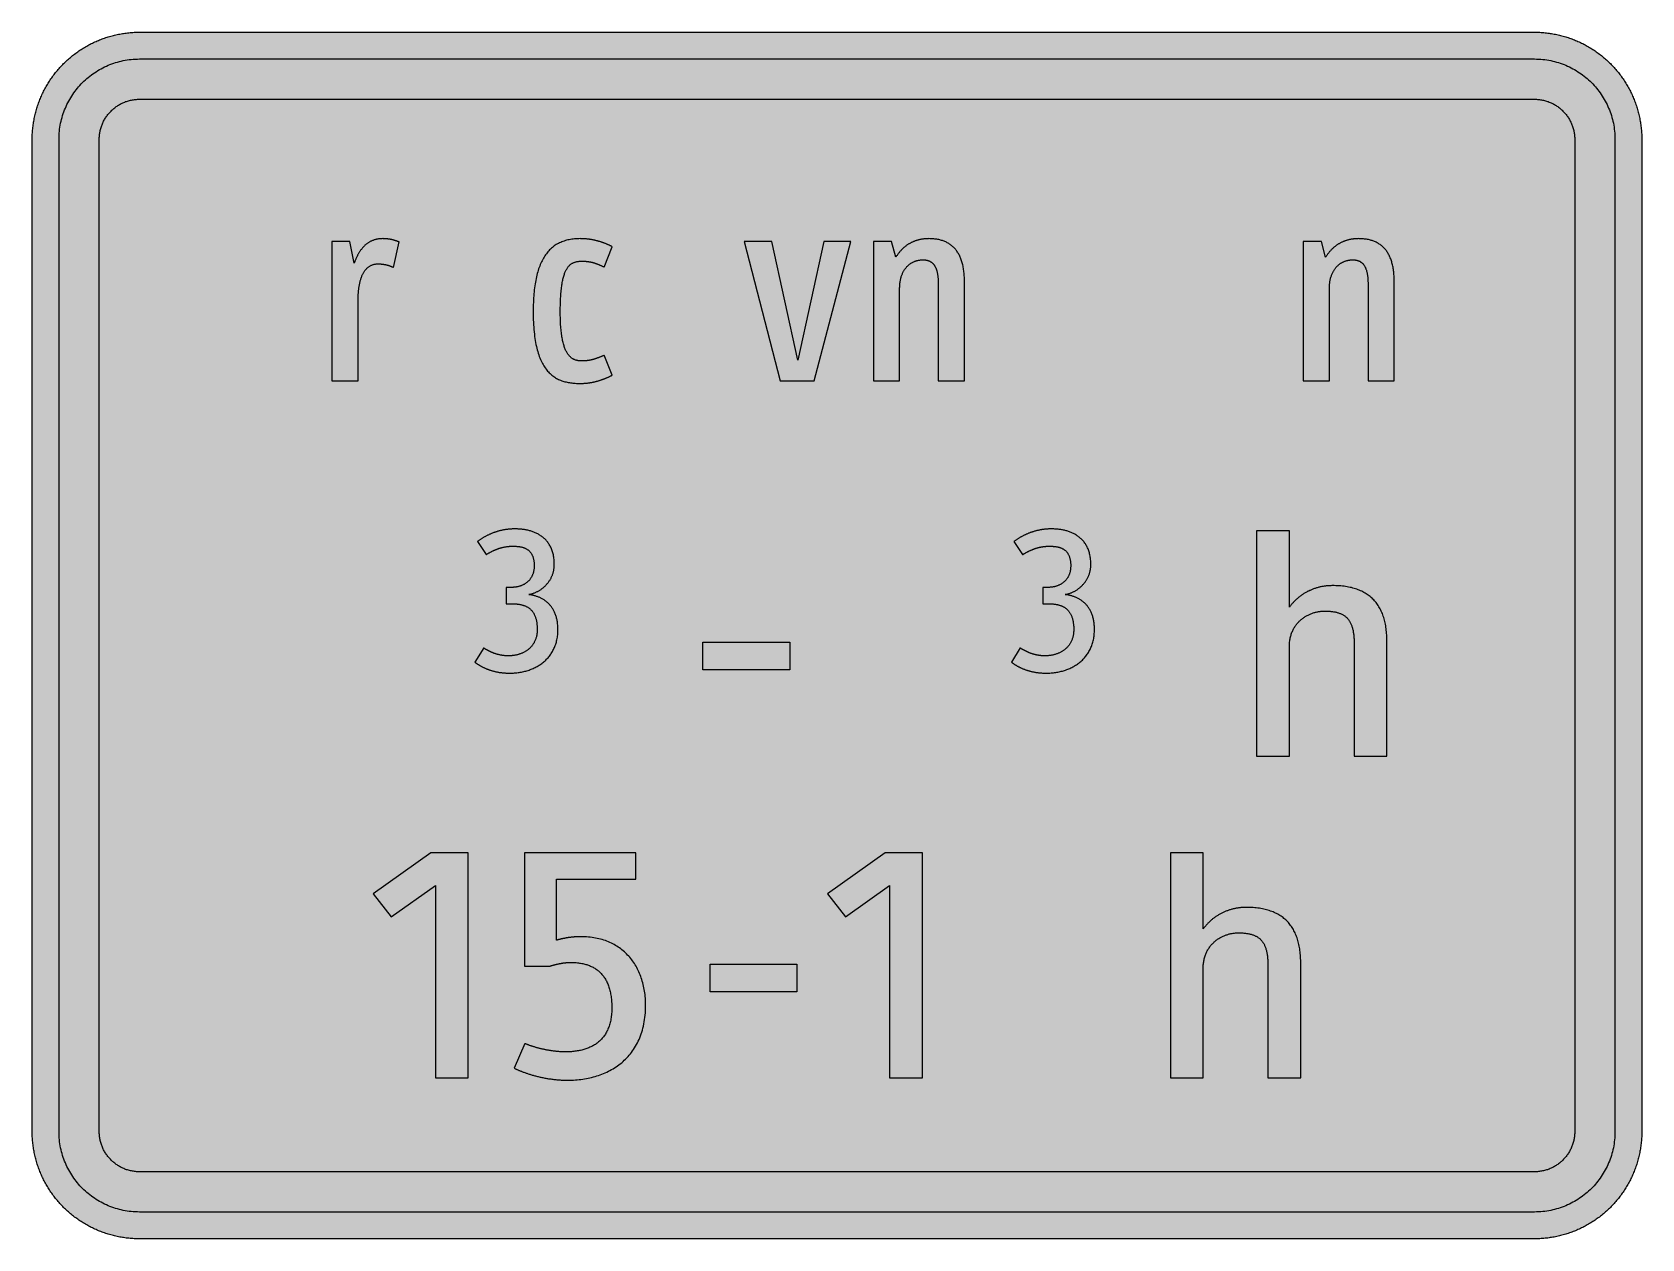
# Model space of a CAD drawing. Header units: millimetres. Extents: x 0 to 212, y 0 to 159.
import ezdxf

# ---------------------------------------------------------------- set-up
doc = ezdxf.new("R2010")
doc.units = ezdxf.units.MM

msp = doc.modelspace()

# ---------------------------------------------------------------- hatches: boundary and pattern name
for color, points in [(254, [(14.1633, 0.0536), (13.9878, 0.0533), (13.8125, 0.0559), (13.6373, 0.061), (13.462, 0.0686), (13.2893, 0.0787), (13.114, 0.0914), (12.9413, 0.1041), (12.7686, 0.1219), (12.5959, 0.1397), (12.4231, 0.16), (12.2504, 0.1829), (12.0777, 0.2057), (11.9075, 0.2337), (11.7373, 0.2616), (11.5672, 0.2921), (11.397, 0.3251), (11.2268, 0.3607), (11.0592, 0.3988), (10.8915, 0.4369), (10.7239, 0.4775), (10.5562, 0.5207), (10.3886, 0.5664), (10.2235, 0.6121), (10.0584, 0.6629), (9.8933, 0.7137), (9.7307, 0.7671), (9.5682, 0.8204), (9.4056, 0.8788), (9.2431, 0.9373), (9.083, 0.9982), (8.923, 1.0617), (8.763, 1.1252), (8.6055, 1.1938), (8.4455, 1.2624), (8.2906, 1.331), (8.1331, 1.4046), (7.9781, 1.4783), (7.8232, 1.5545), (7.6708, 1.6332), (7.5184, 1.7145), (7.366, 1.7958), (7.2161, 1.8796), (7.0663, 1.966), (6.919, 2.0523), (6.7716, 2.1438), (6.6243, 2.2352), (6.4795, 2.3266), (6.3348, 2.4232), (6.19, 2.5197), (6.0477, 2.6187), (5.908, 2.7178), (5.7683, 2.8194), (5.6286, 2.9235), (5.4915, 3.0302), (5.3543, 3.1369), (5.2197, 3.2461), (5.0851, 3.3579), (4.953, 3.4722), (4.8209, 3.5865), (4.6914, 3.7033), (4.5644, 3.8202), (4.4348, 3.9395), (4.3104, 4.0615), (4.1859, 4.1859), (4.0615, 4.3104), (3.9395, 4.4348), (3.8202, 4.5618), (3.7033, 4.6914), (3.5865, 4.8209), (3.4722, 4.953), (3.3579, 5.0851), (3.2487, 5.2197), (3.1369, 5.3543), (3.0302, 5.4915), (2.9235, 5.6286), (2.8194, 5.7683), (2.7178, 5.908), (2.6187, 6.0477), (2.5197, 6.19), (2.4232, 6.3348), (2.3266, 6.477), (2.2352, 6.6243), (2.1438, 6.7691), (2.0523, 6.919), (1.966, 7.0663), (1.8796, 7.2161), (1.7958, 7.366), (1.7145, 7.5184), (1.6332, 7.6708), (1.5545, 7.8232), (1.4783, 7.9781), (1.4046, 8.1331), (1.331, 8.2906), (1.2598, 8.4455), (1.1913, 8.603), (1.1252, 8.763), (1.0592, 8.923), (0.9982, 9.083), (0.9373, 9.2431), (0.8763, 9.4056), (0.8204, 9.5682), (0.7645, 9.7307), (0.7112, 9.8933), (0.6604, 10.0584), (0.6121, 10.2235), (0.5639, 10.3911), (0.5207, 10.5562), (0.4775, 10.7239), (0.4343, 10.8915), (0.3962, 11.0592), (0.3607, 11.2268), (0.3251, 11.397), (0.2921, 11.5672), (0.2616, 11.7373), (0.2311, 11.9075), (0.2057, 12.0802), (0.1803, 12.2504), (0.1575, 12.4231), (0.1372, 12.5959), (0.1194, 12.7686), (0.1041, 12.9413), (0.0889, 13.1166), (0.0787, 13.2893), (0.0686, 13.4645), (0.061, 13.6373), (0.0559, 13.8125), (0.0508, 13.9878), (0.0508, 14.163), (0.0522, 144.6925), (0.0508, 144.8664), (0.0559, 145.0416), (0.061, 145.2169), (0.0686, 145.3896), (0.0787, 145.5649), (0.0889, 145.7376), (0.1041, 145.9128), (0.1194, 146.0856), (0.1372, 146.2583), (0.1575, 146.431), (0.1803, 146.6037), (0.2057, 146.7739), (0.2311, 146.9466), (0.2616, 147.1168), (0.2921, 147.287), (0.3251, 147.4572), (0.3607, 147.6248), (0.3962, 147.795), (0.4343, 147.9626), (0.4775, 148.1303), (0.5207, 148.2979), (0.5639, 148.463), (0.6121, 148.6281), (0.6604, 148.7932), (0.7112, 148.9583), (0.7645, 149.1234), (0.8204, 149.286), (0.8763, 149.4485), (0.9373, 149.6111), (0.9982, 149.7711), (1.0592, 149.9311), (1.1252, 150.0911), (1.1913, 150.2486), (1.2598, 150.4061), (1.331, 150.5636), (1.4046, 150.7185), (1.4783, 150.876), (1.5545, 151.0284), (1.6332, 151.1833), (1.7145, 151.3357), (1.7958, 151.4856), (1.8796, 151.638), (1.966, 151.7879), (2.0523, 151.9352), (2.1438, 152.0825), (2.2352, 152.2298), (2.3266, 152.3746), (2.4232, 152.5194), (2.5197, 152.6616), (2.6187, 152.8039), (2.7178, 152.9461), (2.8194, 153.0858), (2.9235, 153.2255), (3.0302, 153.3627), (3.1369, 153.4973), (3.2487, 153.6344), (3.3579, 153.7665), (3.4722, 153.8986), (3.5865, 154.0307), (3.7033, 154.1602), (3.8202, 154.2898), (3.9395, 154.4168), (4.0615, 154.5438), (4.1859, 154.6682), (4.3104, 154.7901), (4.4348, 154.9121), (4.5644, 155.034), (4.6914, 155.1508), (4.8209, 155.2677), (4.953, 155.382), (5.0851, 155.4937), (5.2197, 155.6055), (5.3543, 155.7147), (5.4915, 155.8239), (5.6286, 155.9281), (5.7683, 156.0322), (5.908, 156.1338), (6.0477, 156.2354), (6.19, 156.3345), (6.3348, 156.431), (6.4795, 156.525), (6.6243, 156.6189), (6.7716, 156.7104), (6.919, 156.7993), (7.0663, 156.8882), (7.2161, 156.9745), (7.366, 157.0584), (7.5184, 157.1396), (7.6708, 157.2209), (7.8232, 157.2971), (7.9781, 157.3733), (8.1331, 157.4495), (8.2906, 157.5206), (8.4455, 157.5918), (8.6055, 157.6603), (8.763, 157.7289), (8.923, 157.7924), (9.083, 157.8559), (9.2431, 157.9169), (9.4056, 157.9753), (9.5682, 158.0337), (9.7307, 158.0871), (9.8933, 158.1404), (10.0584, 158.1912), (10.2235, 158.242), (10.3886, 158.2877), (10.5562, 158.3334), (10.7239, 158.3766), (10.8915, 158.4173), (11.0592, 158.4579), (11.2268, 158.4935), (11.397, 158.529), (11.5672, 158.562), (11.7373, 158.5925), (11.9075, 158.6205), (12.0777, 158.6484), (12.2504, 158.6713), (12.4231, 158.6941), (12.5959, 158.7144), (12.7686, 158.7322), (12.9413, 158.75), (13.114, 158.7627), (13.2893, 158.7754), (13.462, 158.7856), (13.6373, 158.7932), (13.8125, 158.7983), (13.9878, 158.8008), (14.163, 158.8033), (197.6078, 158.8036), (197.7822, 158.8008), (197.9574, 158.7983), (198.1327, 158.7932), (198.3054, 158.7856), (198.4807, 158.7754), (198.6534, 158.7627), (198.8287, 158.75), (199.0014, 158.7322), (199.1741, 158.7144), (199.3468, 158.6941), (199.5195, 158.6713), (199.6897, 158.6484), (199.8624, 158.6205), (200.0326, 158.5925), (200.2028, 158.562), (200.373, 158.529), (200.5432, 158.4935), (200.7108, 158.4579), (200.8784, 158.4173), (201.0461, 158.3766), (201.2137, 158.3334), (201.3788, 158.2877), (201.5465, 158.242), (201.7116, 158.1912), (201.8767, 158.1404), (202.0392, 158.0871), (202.2018, 158.0337), (202.3643, 157.9753), (202.5269, 157.9169), (202.6869, 157.8559), (202.8469, 157.7924), (203.007, 157.7289), (203.167, 157.6603), (203.3245, 157.5918), (203.4794, 157.5206), (203.6369, 157.4495), (203.7918, 157.3733), (203.9468, 157.2971), (204.0992, 157.2209), (204.2516, 157.1396), (204.404, 157.0584), (204.5538, 156.9745), (204.7037, 156.8882), (204.8535, 156.7993), (205.0009, 156.7104), (205.1456, 156.6189), (205.293, 156.525), (205.4352, 156.431), (205.58, 156.3345), (205.7222, 156.2354), (205.8619, 156.1338), (206.0016, 156.0322), (206.1413, 155.9281), (206.2785, 155.8239), (206.4156, 155.7147), (206.5503, 155.6055), (206.6849, 155.4937), (206.817, 155.382), (206.949, 155.2677), (207.0786, 155.1508), (207.2081, 155.034), (207.3351, 154.9121), (207.4596, 154.7901), (207.584, 154.6682), (207.7085, 154.5438), (207.8304, 154.4168), (207.9498, 154.2898), (208.0666, 154.1602), (208.1835, 154.0307), (208.2978, 153.8986), (208.4121, 153.7665), (208.5238, 153.6344), (208.6331, 153.4973), (208.7397, 153.3627), (208.8464, 153.2255), (208.9506, 153.0858), (209.0522, 152.9461), (209.1512, 152.8039), (209.2503, 152.6616), (209.3468, 152.5194), (209.4433, 152.3746), (209.5348, 152.2298), (209.6262, 152.0825), (209.7176, 151.9352), (209.804, 151.7879), (209.8904, 151.638), (209.9742, 151.4856), (210.0555, 151.3357), (210.1367, 151.1833), (210.2155, 151.0284), (210.2917, 150.876), (210.3653, 150.7185), (210.439, 150.5636), (210.5076, 150.4061), (210.5762, 150.2486), (210.6447, 150.0911), (210.7082, 149.9311), (210.7717, 149.7711), (210.8327, 149.6111), (210.8911, 149.4485), (210.9495, 149.286), (211.0029, 149.1234), (211.0562, 148.9583), (211.107, 148.7932), (211.1578, 148.6281), (211.2035, 148.463), (211.2493, 148.2979), (211.2924, 148.1303), (211.3331, 147.9626), (211.3712, 147.795), (211.4093, 147.6248), (211.4448, 147.4572), (211.4779, 147.287), (211.5083, 147.1168), (211.5363, 146.9466), (211.5642, 146.7739), (211.5871, 146.6037), (211.6099, 146.431), (211.6303, 146.2583), (211.648, 146.0856), (211.6658, 145.9128), (211.6785, 145.7376), (211.6912, 145.5649), (211.7014, 145.3896), (211.709, 145.2169), (211.7141, 145.0416), (211.7166, 144.8664), (211.7166, 144.6911), (211.7189, 14.1647), (211.7166, 13.9878), (211.7141, 13.8125), (211.709, 13.6373), (211.7014, 13.4645), (211.6912, 13.2893), (211.6785, 13.1166), (211.6658, 12.9413), (211.648, 12.7686), (211.6303, 12.5959), (211.6099, 12.4231), (211.5871, 12.2504), (211.5642, 12.0802), (211.5363, 11.9075), (211.5083, 11.7373), (211.4779, 11.5672), (211.4448, 11.397), (211.4093, 11.2268), (211.3712, 11.0592), (211.3331, 10.8915), (211.2924, 10.7239), (211.2493, 10.5562), (211.2035, 10.3911), (211.1578, 10.2235), (211.107, 10.0584), (211.0562, 9.8933), (211.0029, 9.7307), (210.9495, 9.5682), (210.8911, 9.4056), (210.8327, 9.2431), (210.7717, 9.083), (210.7082, 8.923), (210.6447, 8.763), (210.5762, 8.603), (210.5076, 8.4455), (210.439, 8.2906), (210.3653, 8.1331), (210.2917, 7.9781), (210.2155, 7.8232), (210.1367, 7.6708), (210.0555, 7.5184), (209.9742, 7.366), (209.8904, 7.2161), (209.804, 7.0663), (209.7176, 6.919), (209.6262, 6.7691), (209.5348, 6.6243), (209.4433, 6.477), (209.3468, 6.3348), (209.2503, 6.19), (209.1512, 6.0477), (209.0522, 5.908), (208.9506, 5.7683), (208.8464, 5.6286), (208.7397, 5.4915), (208.6331, 5.3543), (208.5238, 5.2197), (208.4121, 5.0851), (208.2978, 4.953), (208.1835, 4.8209), (208.0666, 4.6914), (207.9498, 4.5618), (207.8304, 4.4348), (207.7085, 4.3104), (207.584, 4.1859), (207.4596, 4.0615), (207.3351, 3.9395), (207.2081, 3.8202), (207.0786, 3.7033), (206.949, 3.5865), (206.817, 3.4722), (206.6849, 3.3579), (206.5503, 3.2461), (206.4156, 3.1369), (206.2785, 3.0302), (206.1413, 2.9235), (206.0016, 2.8194), (205.8619, 2.7178), (205.7222, 2.6187), (205.58, 2.5197), (205.4352, 2.4232), (205.293, 2.3266), (205.1456, 2.2352), (205.0009, 2.1438), (204.8535, 2.0523), (204.7037, 1.966), (204.5538, 1.8796), (204.404, 1.7958), (204.2516, 1.7145), (204.0992, 1.6332), (203.9468, 1.5545), (203.7918, 1.4783), (203.6369, 1.4046), (203.4794, 1.331), (203.3245, 1.2624), (203.167, 1.1938), (203.007, 1.1252), (202.8469, 1.0617), (202.6869, 0.9982), (202.5269, 0.9373), (202.3643, 0.8788), (202.2018, 0.8204), (202.0392, 0.7671), (201.8767, 0.7137), (201.7116, 0.6629), (201.5465, 0.6121), (201.3788, 0.5664), (201.2137, 0.5207), (201.0461, 0.4775), (200.8784, 0.4369), (200.7108, 0.3988), (200.5432, 0.3607), (200.373, 0.3251), (200.2028, 0.2921), (200.0326, 0.2616), (199.8624, 0.2337), (199.6897, 0.2057), (199.5195, 0.1829), (199.3468, 0.16), (199.1741, 0.1397), (199.0014, 0.1219), (198.8287, 0.1041), (198.6534, 0.0914), (198.4807, 0.0787), (198.3054, 0.0686), (198.1327, 0.061), (197.9574, 0.0559), (197.7822, 0.0533), (197.6069, 0.0533)]), (59, [(14.1633, 3.5814), (13.8887, 3.5839), (13.6169, 3.5941), (13.3477, 3.6119), (13.081, 3.6347), (12.8143, 3.6652), (12.5501, 3.7008), (12.2885, 3.7465), (12.0294, 3.7948), (11.7729, 3.8506), (11.5164, 3.9141), (11.2649, 3.9827), (11.016, 4.0564), (10.7671, 4.1351), (10.5232, 4.2215), (10.2819, 4.3129), (10.0432, 4.412), (9.8069, 4.5161), (9.5733, 4.6228), (9.3447, 4.7371), (9.1186, 4.8565), (8.8951, 4.9809), (8.6741, 5.113), (8.4582, 5.2476), (8.2448, 5.3873), (8.0366, 5.5321), (7.8308, 5.682), (7.6276, 5.8369), (7.4295, 5.9969), (7.2365, 6.1595), (7.046, 6.3297), (6.8605, 6.5024), (6.6777, 6.6802), (6.5024, 6.8605), (6.3271, 7.046), (6.1595, 7.2365), (5.9969, 7.432), (5.8369, 7.6302), (5.682, 7.8308), (5.5321, 8.0366), (5.3873, 8.2448), (5.2451, 8.4582), (5.1105, 8.6741), (4.9809, 8.8951), (4.8565, 9.1186), (4.7371, 9.3447), (4.6228, 9.5758), (4.5136, 9.8069), (4.4094, 10.0432), (4.3129, 10.2819), (4.2215, 10.5232), (4.1351, 10.7696), (4.0538, 11.016), (3.9802, 11.2649), (3.9116, 11.5189), (3.8506, 11.7729), (3.7948, 12.0294), (3.744, 12.2911), (3.7008, 12.5527), (3.6627, 12.8143), (3.6322, 13.081), (3.6093, 13.3502), (3.5916, 13.6195), (3.5814, 13.8913), (3.5789, 14.163), (3.58, 144.6925), (3.5814, 144.9654), (3.5916, 145.2347), (3.6093, 145.5064), (3.6322, 145.7731), (3.6627, 146.0398), (3.7008, 146.304), (3.744, 146.5656), (3.7948, 146.8247), (3.8506, 147.0812), (3.9116, 147.3352), (3.9802, 147.5892), (4.0538, 147.8382), (4.1351, 148.0845), (4.2215, 148.3309), (4.3129, 148.5722), (4.4094, 148.811), (4.5136, 149.0472), (4.6228, 149.2783), (4.7371, 149.5095), (4.8565, 149.7355), (4.9809, 149.9591), (5.1105, 150.1775), (5.2451, 150.3959), (5.3873, 150.6093), (5.5321, 150.8176), (5.682, 151.0233), (5.8369, 151.224), (5.9969, 151.4221), (6.1595, 151.6177), (6.3271, 151.8056), (6.5024, 151.9936), (6.6777, 152.1739), (6.8605, 152.3517), (7.046, 152.5245), (7.2365, 152.6946), (7.4295, 152.8572), (7.6276, 153.0172), (7.8308, 153.1722), (8.0366, 153.322), (8.2448, 153.4668), (8.4582, 153.6065), (8.6741, 153.7411), (8.8951, 153.8732), (9.1186, 153.9977), (9.3447, 154.117), (9.5733, 154.2313), (9.8069, 154.3406), (10.0432, 154.4422), (10.2819, 154.5412), (10.5232, 154.6327), (10.7671, 154.719), (11.016, 154.7978), (11.2649, 154.874), (11.5164, 154.9425), (11.7729, 155.0035), (12.0294, 155.0594), (12.2885, 155.1102), (12.5501, 155.1534), (12.8143, 155.1889), (13.081, 155.2194), (13.3477, 155.2448), (13.6169, 155.26), (13.8887, 155.2702), (14.163, 155.2753), (197.6078, 155.2758), (197.8787, 155.2702), (198.1505, 155.26), (198.4197, 155.2448), (198.689, 155.2194), (198.9557, 155.1889), (199.2173, 155.1534), (199.4789, 155.1102), (199.7405, 155.0594), (199.9971, 155.0035), (200.2511, 154.9425), (200.5051, 154.874), (200.754, 154.7978), (201.0004, 154.719), (201.2467, 154.6327), (201.488, 154.5412), (201.7268, 154.4422), (201.963, 154.3406), (202.1942, 154.2313), (202.4253, 154.117), (202.6514, 153.9977), (202.8749, 153.8732), (203.0959, 153.7411), (203.3118, 153.6065), (203.5251, 153.4668), (203.7334, 153.322), (203.9391, 153.1722), (204.1398, 153.0172), (204.3379, 152.8572), (204.5335, 152.6946), (204.724, 152.5245), (204.9094, 152.3517), (205.0898, 152.1739), (205.2676, 151.9936), (205.4403, 151.8056), (205.6105, 151.6177), (205.773, 151.4221), (205.933, 151.224), (206.088, 151.0233), (206.2378, 150.8176), (206.3826, 150.6093), (206.5223, 150.3959), (206.6569, 150.1775), (206.789, 149.9591), (206.9135, 149.7355), (207.0329, 149.5095), (207.1472, 149.2783), (207.2538, 149.0472), (207.358, 148.811), (207.457, 148.5722), (207.5485, 148.3309), (207.6348, 148.0845), (207.7136, 147.8382), (207.7872, 147.5892), (207.8558, 147.3352), (207.9193, 147.0812), (207.9752, 146.8247), (208.0235, 146.5656), (208.0692, 146.304), (208.1047, 146.0398), (208.1352, 145.7731), (208.1581, 145.5064), (208.1759, 145.2347), (208.186, 144.9654), (208.1911, 144.6911), (208.1911, 14.1647), (208.186, 13.8913), (208.1759, 13.6195), (208.1581, 13.3502), (208.1352, 13.081), (208.1047, 12.8143), (208.0692, 12.5527), (208.0235, 12.2911), (207.9752, 12.0294), (207.9193, 11.7729), (207.8558, 11.5189), (207.7872, 11.2649), (207.7136, 11.016), (207.6348, 10.7696), (207.5485, 10.5232), (207.457, 10.2819), (207.358, 10.0432), (207.2538, 9.8069), (207.1472, 9.5758), (207.0329, 9.3447), (206.9135, 9.1186), (206.789, 8.8951), (206.6569, 8.6741), (206.5223, 8.4582), (206.3826, 8.2448), (206.2378, 8.0366), (206.088, 7.8308), (205.933, 7.6302), (205.773, 7.432), (205.6105, 7.2365), (205.4403, 7.046), (205.2676, 6.8605), (205.0898, 6.6802), (204.9094, 6.5024), (204.724, 6.3297), (204.5335, 6.1595), (204.3379, 5.9969), (204.1398, 5.8369), (203.9391, 5.682), (203.7334, 5.5321), (203.5251, 5.3873), (203.3118, 5.2476), (203.0959, 5.113), (202.8749, 4.9809), (202.6514, 4.8565), (202.4253, 4.7371), (202.1942, 4.6228), (201.963, 4.5161), (201.7268, 4.412), (201.488, 4.3129), (201.2467, 4.2215), (201.0004, 4.1351), (200.754, 4.0564), (200.5051, 3.9827), (200.2511, 3.9141), (199.9971, 3.8506), (199.7405, 3.7948), (199.4789, 3.7465), (199.2173, 3.7008), (198.9557, 3.6652), (198.689, 3.6347), (198.4197, 3.6119), (198.1505, 3.5941), (197.8787, 3.5839), (197.6069, 3.5789)]), (254, [(14.1633, 8.8731), (14.0259, 8.8748), (13.8887, 8.8798), (13.7541, 8.8875), (13.622, 8.9002), (13.4874, 8.9154), (13.3553, 8.9332), (13.2258, 8.9535), (13.0962, 8.9789), (12.9667, 9.0068), (12.8397, 9.0373), (12.7127, 9.0729), (12.5882, 9.1084), (12.4663, 9.1491), (12.3419, 9.1923), (12.2225, 9.238), (12.1031, 9.2888), (11.9837, 9.3396), (11.8694, 9.3929), (11.7526, 9.4513), (11.6408, 9.5098), (11.5291, 9.5733), (11.4198, 9.6368), (11.3106, 9.7053), (11.2039, 9.7765), (11.0998, 9.8476), (10.9957, 9.9238), (10.8966, 10), (10.7975, 10.0787), (10.6985, 10.1625), (10.6045, 10.2464), (10.5105, 10.3327), (10.4216, 10.4216), (10.3327, 10.5131), (10.2464, 10.6045), (10.16, 10.701), (10.0787, 10.7975), (10, 10.8966), (9.9212, 10.9982), (9.8476, 11.0998), (9.7739, 11.2039), (9.7053, 11.3106), (9.6368, 11.4198), (9.5707, 11.5291), (9.5098, 11.6408), (9.4488, 11.7551), (9.3929, 11.8694), (9.337, 11.9863), (9.2862, 12.1031), (9.238, 12.2225), (9.1923, 12.3444), (9.1491, 12.4663), (9.1084, 12.5908), (9.0703, 12.7152), (9.0373, 12.8397), (9.0068, 12.9692), (8.9789, 13.0962), (8.9535, 13.2258), (8.9306, 13.3579), (8.9129, 13.4899), (8.8976, 13.622), (8.8849, 13.7566), (8.8773, 13.8913), (8.8722, 14.0259), (8.8697, 14.163), (8.8717, 144.6925), (8.8722, 144.8283), (8.8773, 144.9629), (8.8849, 145.0975), (8.8976, 145.2321), (8.9129, 145.3642), (8.9306, 145.4963), (8.9535, 145.6284), (8.9789, 145.7579), (9.0068, 145.8849), (9.0373, 146.0144), (9.0703, 146.1389), (9.1084, 146.2634), (9.1491, 146.3878), (9.1923, 146.5097), (9.238, 146.6317), (9.2862, 146.751), (9.337, 146.8679), (9.3929, 146.9847), (9.4488, 147.099), (9.5098, 147.2133), (9.5707, 147.3251), (9.6368, 147.4343), (9.7053, 147.5435), (9.7739, 147.6502), (9.8476, 147.7543), (9.9212, 147.8559), (10, 147.9575), (10.0787, 148.0566), (10.16, 148.1531), (10.2464, 148.2496), (10.3327, 148.3411), (10.4216, 148.4325), (10.5105, 148.5214), (10.6045, 148.6078), (10.6985, 148.6916), (10.7975, 148.7754), (10.8966, 148.8542), (10.9957, 148.9304), (11.0998, 149.0066), (11.2039, 149.0777), (11.3106, 149.1488), (11.4198, 149.2174), (11.5291, 149.2809), (11.6408, 149.3444), (11.7526, 149.4028), (11.8694, 149.4612), (11.9837, 149.5146), (12.1031, 149.5679), (12.2225, 149.6162), (12.3419, 149.6619), (12.4663, 149.7051), (12.5882, 149.7457), (12.7127, 149.7813), (12.8397, 149.8168), (12.9667, 149.8473), (13.0962, 149.8752), (13.2258, 149.9006), (13.3553, 149.921), (13.4874, 149.9413), (13.622, 149.9565), (13.7541, 149.9667), (13.8887, 149.9768), (14.0259, 149.9819), (14.163, 149.9819), (197.6078, 149.9842), (197.7441, 149.9819), (197.8787, 149.9768), (198.0133, 149.9667), (198.1479, 149.9565), (198.28, 149.9413), (198.4121, 149.921), (198.5442, 149.9006), (198.6737, 149.8752), (198.8007, 149.8473), (198.9303, 149.8168), (199.0547, 149.7813), (199.1792, 149.7457), (199.3036, 149.7051), (199.4256, 149.6619), (199.5475, 149.6162), (199.6669, 149.5679), (199.7837, 149.5146), (199.9005, 149.4612), (200.0148, 149.4028), (200.1291, 149.3444), (200.2409, 149.2809), (200.3501, 149.2174), (200.4593, 149.1488), (200.566, 149.0777), (200.6702, 149.0066), (200.7718, 148.9304), (200.8734, 148.8542), (200.9724, 148.7754), (201.0689, 148.6916), (201.1655, 148.6078), (201.2569, 148.5214), (201.3483, 148.4325), (201.4372, 148.3411), (201.5236, 148.2496), (201.6074, 148.1531), (201.6912, 148.0566), (201.77, 147.9575), (201.8462, 147.8559), (201.9224, 147.7543), (201.9935, 147.6502), (202.0646, 147.5435), (202.1332, 147.4343), (202.1967, 147.3251), (202.2602, 147.2133), (202.3186, 147.099), (202.377, 146.9847), (202.4304, 146.8679), (202.4812, 146.751), (202.532, 146.6317), (202.5777, 146.5097), (202.6209, 146.3878), (202.6615, 146.2634), (202.6971, 146.1389), (202.7326, 146.0144), (202.7631, 145.8849), (202.7911, 145.7579), (202.8165, 145.6284), (202.8368, 145.4963), (202.8546, 145.3642), (202.8698, 145.2321), (202.8825, 145.0975), (202.8901, 144.9629), (202.8952, 144.8283), (202.8977, 144.6911), (202.8994, 14.1647), (202.8952, 14.0259), (202.8901, 13.8913), (202.8825, 13.7566), (202.8698, 13.622), (202.8546, 13.4899), (202.8368, 13.3579), (202.8165, 13.2258), (202.7911, 13.0962), (202.7631, 12.9692), (202.7326, 12.8397), (202.6971, 12.7152), (202.6615, 12.5908), (202.6209, 12.4663), (202.5777, 12.3444), (202.532, 12.2225), (202.4812, 12.1031), (202.4304, 11.9863), (202.377, 11.8694), (202.3186, 11.7551), (202.2602, 11.6408), (202.1967, 11.5291), (202.1332, 11.4198), (202.0646, 11.3106), (201.9935, 11.2039), (201.9224, 11.0998), (201.8462, 10.9982), (201.77, 10.8966), (201.6912, 10.7975), (201.6074, 10.701), (201.5236, 10.6045), (201.4372, 10.5131), (201.3483, 10.4216), (201.2569, 10.3327), (201.1655, 10.2464), (201.0689, 10.1625), (200.9724, 10.0787), (200.8734, 10), (200.7718, 9.9238), (200.6702, 9.8476), (200.566, 9.7765), (200.4593, 9.7053), (200.3501, 9.6368), (200.2409, 9.5733), (200.1291, 9.5098), (200.0148, 9.4513), (199.9005, 9.3929), (199.7837, 9.3396), (199.6669, 9.2888), (199.5475, 9.238), (199.4256, 9.1923), (199.3036, 9.1491), (199.1792, 9.1084), (199.0547, 9.0729), (198.9303, 9.0373), (198.8007, 9.0068), (198.6737, 8.9789), (198.5442, 8.9535), (198.4121, 8.9332), (198.28, 8.9154), (198.1479, 8.9002), (198.0133, 8.8875), (197.8787, 8.8798), (197.7441, 8.8748), (197.6069, 8.8722)]), (59, [(45.5443, 128.3226), (45.5676, 128.3208), (45.593, 128.3208), (45.6184, 128.3208), (45.6438, 128.3208), (45.6692, 128.3208), (45.6946, 128.3183), (45.72, 128.3183), (45.7454, 128.3183), (45.7733, 128.3157), (45.7987, 128.3157), (45.8267, 128.3132), (45.8521, 128.3132), (45.88, 128.3106), (45.9054, 128.3081), (45.9334, 128.3056), (45.9613, 128.303), (45.9892, 128.303), (46.0172, 128.2979), (46.0451, 128.2954), (46.0731, 128.2929), (46.101, 128.2903), (46.1315, 128.2852), (46.1594, 128.2827), (46.1874, 128.2776), (46.2178, 128.2751), (46.2458, 128.27), (46.2763, 128.2649), (46.3067, 128.2598), (46.3372, 128.2548), (46.3677, 128.2497), (46.3982, 128.2446), (46.4287, 128.237), (46.4591, 128.2319), (46.4922, 128.2243), (46.5226, 128.2167), (46.5557, 128.2116), (46.5861, 128.204), (46.6192, 128.1938), (46.6522, 128.1862), (46.6852, 128.1786), (46.7182, 128.1684), (46.7512, 128.1608), (46.7843, 128.1506), (46.8173, 128.1405), (46.8528, 128.1303), (46.8859, 128.1201), (46.9214, 128.11), (46.957, 128.0973), (46.9925, 128.0871), (47.0256, 128.0744), (47.0637, 128.0617), (47.0992, 128.049), (47.1348, 128.0363), (47.1703, 128.0211), (47.2084, 128.0084), (47.2465, 127.9931), (47.2821, 127.9779), (47.3202, 127.9627), (47.3583, 127.9474), (47.3964, 127.9322), (47.4345, 127.9144), (47.4751, 127.8966), (47.5132, 127.8814), (47.5539, 127.8611), (48.2946, 131.215), (48.26, 131.224), (48.227, 131.2367), (48.194, 131.2469), (48.1635, 131.2596), (48.1305, 131.2697), (48.1, 131.2824), (48.067, 131.2926), (48.0365, 131.3028), (48.0035, 131.3129), (47.973, 131.3231), (47.9425, 131.3332), (47.912, 131.3434), (47.8815, 131.3536), (47.8485, 131.3637), (47.818, 131.3739), (47.7876, 131.384), (47.7571, 131.3942), (47.7266, 131.4018), (47.6961, 131.412), (47.6656, 131.4221), (47.6352, 131.4298), (47.6047, 131.4399), (47.5742, 131.4475), (47.5437, 131.4552), (47.5132, 131.4653), (47.4828, 131.4729), (47.4523, 131.4806), (47.4218, 131.4882), (47.3913, 131.4958), (47.3583, 131.5034), (47.3278, 131.511), (47.2973, 131.5187), (47.2643, 131.5237), (47.2338, 131.5314), (47.2008, 131.539), (47.1703, 131.5441), (47.1373, 131.5517), (47.1043, 131.5568), (47.0713, 131.5618), (47.0408, 131.5695), (47.0052, 131.5745), (46.9722, 131.5796), (46.9392, 131.5847), (46.9062, 131.5898), (46.8706, 131.5923), (46.8351, 131.5974), (46.802, 131.6025), (46.7665, 131.605), (46.7309, 131.6101), (46.6928, 131.6126), (46.6573, 131.6152), (46.6217, 131.6203), (46.5836, 131.6228), (46.5455, 131.6253), (46.5074, 131.6279), (46.4693, 131.6279), (46.4287, 131.6304), (46.3906, 131.633), (46.3499, 131.633), (46.3093, 131.6355), (46.2686, 131.6355), (46.228, 131.6355), (46.1848, 131.638), (46.1416, 131.638), (46.0477, 131.6355), (45.9562, 131.633), (45.8648, 131.6279), (45.7759, 131.6203), (45.687, 131.6126), (45.6006, 131.5999), (45.5143, 131.5872), (45.4304, 131.572), (45.3466, 131.5568), (45.2653, 131.5364), (45.1841, 131.5161), (45.1053, 131.4958), (45.0266, 131.4704), (44.9504, 131.445), (44.8742, 131.4171), (44.798, 131.3891), (44.7269, 131.3586), (44.6532, 131.3256), (44.5821, 131.2901), (44.511, 131.2545), (44.4424, 131.2189), (44.3763, 131.1783), (44.3078, 131.1377), (44.2443, 131.097), (44.1782, 131.0513), (44.1147, 131.0081), (44.0538, 130.9599), (43.9903, 130.9141), (43.9318, 130.8633), (43.8709, 130.8125), (43.815, 130.7617), (43.7566, 130.7084), (43.7007, 130.6525), (43.6448, 130.5966), (43.5915, 130.5382), (43.5381, 130.4798), (43.4848, 130.4214), (43.434, 130.3604), (43.3832, 130.2969), (43.3349, 130.2334), (43.2867, 130.1699), (43.2384, 130.1039), (43.1927, 130.0378), (43.147, 129.9693), (43.1013, 129.9007), (43.0581, 129.8321), (43.0149, 129.761), (42.9717, 129.6873), (42.9311, 129.6162), (42.8904, 129.5425), (42.8498, 129.4663), (42.8117, 129.3927), (42.7736, 129.3165), (42.7355, 129.2377), (42.6999, 129.1615), (42.6618, 129.0828), (42.6288, 129.0015), (42.5933, 128.9228), (42.5602, 128.8415), (42.5272, 128.7602), (42.4942, 128.6789), (42.4637, 128.5951), (42.4332, 128.5113), (42.4028, 128.4275), (41.8401, 131.2855), (39.4409, 131.2855), (39.4409, 112.9425), (42.8985, 112.9425), (42.8985, 123.3135), (42.8981, 123.4465), (42.8981, 123.5812), (42.9031, 123.7132), (42.9057, 123.8453), (42.9108, 123.9749), (42.9158, 124.1044), (42.9235, 124.2314), (42.9311, 124.3584), (42.9412, 124.4829), (42.9514, 124.6073), (42.9616, 124.7292), (42.9743, 124.8486), (42.9895, 124.968), (43.0047, 125.0848), (43.02, 125.2017), (43.0378, 125.316), (43.0555, 125.4277), (43.0759, 125.5395), (43.0987, 125.6487), (43.119, 125.7554), (43.1444, 125.8621), (43.1698, 125.9662), (43.1952, 126.0678), (43.2232, 126.1694), (43.2511, 126.2659), (43.2816, 126.3625), (43.3146, 126.459), (43.3476, 126.5504), (43.3807, 126.6419), (43.4162, 126.7308), (43.4543, 126.8171), (43.4924, 126.9009), (43.5331, 126.9848), (43.5737, 127.0635), (43.6169, 127.1422), (43.6601, 127.2184), (43.7058, 127.2921), (43.754, 127.3632), (43.8023, 127.4318), (43.8531, 127.4978), (43.9039, 127.5639), (43.9572, 127.6248), (44.0131, 127.6858), (44.069, 127.7417), (44.1274, 127.7976), (44.1884, 127.8484), (44.2493, 127.8992), (44.3103, 127.9449), (44.3763, 127.9906), (44.4424, 128.0312), (44.5084, 128.0693), (44.5795, 128.1074), (44.6481, 128.1405), (44.7218, 128.1709), (44.7954, 128.1989), (44.8716, 128.2243), (44.9504, 128.2471), (45.0291, 128.2675), (45.1104, 128.2827), (45.1942, 128.2979), (45.278, 128.3081), (45.3644, 128.3157), (45.4533, 128.3208), (45.5422, 128.3208)]), (59, [(72.3194, 115.5524), (72.2528, 115.5522), (72.1893, 115.5522), (72.1233, 115.5548), (72.0598, 115.5598), (71.9963, 115.5649), (71.9303, 115.5725), (71.8668, 115.5802), (71.8033, 115.5903), (71.7372, 115.603), (71.6737, 115.6183), (71.6102, 115.6335), (71.5467, 115.6513), (71.4832, 115.6716), (71.4223, 115.6945), (71.3588, 115.7199), (71.2978, 115.7478), (71.2368, 115.7757), (71.1759, 115.8088), (71.1149, 115.8443), (71.054, 115.885), (70.9955, 115.9256), (70.9371, 115.9713), (70.8787, 116.0196), (70.8203, 116.0704), (70.7644, 116.1237), (70.7085, 116.1821), (70.6526, 116.2456), (70.5993, 116.3117), (70.546, 116.3803), (70.4926, 116.4539), (70.4418, 116.5327), (70.391, 116.6139), (70.3428, 116.7003), (70.2945, 116.7892), (70.2462, 116.8857), (70.2005, 116.9848), (70.1548, 117.0889), (70.1116, 117.1981), (70.0684, 117.3099), (70.0253, 117.4293), (69.9872, 117.5537), (69.9465, 117.6833), (69.911, 117.8179), (69.8729, 117.9576), (69.8398, 118.1024), (69.8068, 118.2522), (69.7738, 118.4097), (69.7433, 118.5723), (69.7154, 118.7399), (69.6874, 118.9152), (69.662, 119.0955), (69.6392, 119.2809), (69.6163, 119.474), (69.596, 119.6721), (69.5782, 119.8778), (69.5604, 120.0912), (69.5452, 120.3096), (69.5325, 120.5357), (69.5223, 120.7694), (69.5122, 121.0081), (69.5046, 121.2571), (69.4995, 121.5111), (69.4969, 121.7727), (69.4969, 122.0419), (69.4969, 122.3112), (69.4995, 122.5753), (69.5046, 122.8319), (69.5096, 123.0808), (69.5173, 123.3221), (69.5249, 123.5583), (69.5376, 123.7869), (69.5503, 124.0079), (69.563, 124.2238), (69.5782, 124.4321), (69.596, 124.6327), (69.6138, 124.8283), (69.6341, 125.0188), (69.657, 125.2017), (69.6798, 125.3769), (69.7052, 125.5497), (69.7306, 125.7148), (69.7586, 125.8722), (69.7865, 126.0272), (69.817, 126.1745), (69.85, 126.3167), (69.883, 126.4539), (69.9186, 126.586), (69.9541, 126.713), (69.9922, 126.8349), (70.0303, 126.9517), (70.071, 127.0635), (70.1116, 127.1727), (70.1548, 127.2743), (70.198, 127.3708), (70.2437, 127.4648), (70.2894, 127.5537), (70.3377, 127.6375), (70.3859, 127.7188), (70.4367, 127.795), (70.4875, 127.8687), (70.5409, 127.9373), (70.5942, 128.0008), (70.6501, 128.0617), (70.706, 128.1201), (70.7619, 128.1735), (70.8203, 128.2243), (70.8812, 128.2725), (70.9397, 128.3157), (71.0032, 128.3564), (71.0641, 128.3945), (71.1276, 128.43), (71.1937, 128.4605), (71.2597, 128.491), (71.3257, 128.5164), (71.3918, 128.5418), (71.4604, 128.5646), (71.5315, 128.5824), (71.6026, 128.6002), (71.6737, 128.6154), (71.7448, 128.6281), (71.8185, 128.6408), (71.8922, 128.651), (71.9684, 128.6586), (72.042, 128.6637), (72.1208, 128.6688), (72.197, 128.6713), (72.2757, 128.6739), (72.3544, 128.6739), (72.3976, 128.6739), (72.4383, 128.6739), (72.4814, 128.6739), (72.5246, 128.6713), (72.5653, 128.6713), (72.6059, 128.6713), (72.6491, 128.6688), (72.6897, 128.6662), (72.7304, 128.6637), (72.771, 128.6637), (72.8116, 128.6586), (72.8523, 128.6561), (72.8929, 128.6535), (72.9336, 128.651), (72.9742, 128.6459), (73.0148, 128.6434), (73.0555, 128.6383), (73.0961, 128.6332), (73.1368, 128.6281), (73.1749, 128.6231), (73.2155, 128.6154), (73.2561, 128.6104), (73.2968, 128.6027), (73.34, 128.5951), (73.3806, 128.5875), (73.4212, 128.5799), (73.4619, 128.5723), (73.5025, 128.5646), (73.5457, 128.5545), (73.5863, 128.5443), (73.6295, 128.5342), (73.6727, 128.524), (73.7133, 128.5138), (73.7565, 128.5011), (73.7997, 128.491), (73.8454, 128.4783), (73.8886, 128.4656), (73.9318, 128.4503), (73.9775, 128.4376), (74.0232, 128.4224), (74.0689, 128.4072), (74.1147, 128.3919), (74.1604, 128.3767), (74.2086, 128.3589), (74.2569, 128.3437), (74.3052, 128.3259), (74.3534, 128.3056), (74.4017, 128.2878), (74.4525, 128.2675), (74.5007, 128.2471), (74.5541, 128.2268), (74.6049, 128.2065), (74.6582, 128.1836), (74.709, 128.1608), (74.7624, 128.1379), (74.8182, 128.1151), (74.8741, 128.0897), (74.93, 128.0643), (74.9859, 128.0389), (75.0418, 128.0109), (75.1002, 127.9855), (75.1611, 127.9576), (75.2196, 127.9271), (75.2805, 127.8992), (76.3404, 130.5814), (76.2889, 130.6068), (76.2356, 130.6322), (76.1822, 130.6576), (76.1289, 130.6855), (76.0755, 130.7109), (76.0222, 130.7363), (75.9663, 130.7617), (75.9104, 130.7871), (75.8571, 130.8125), (75.7987, 130.8379), (75.7428, 130.8633), (75.6844, 130.8862), (75.6285, 130.9116), (75.5701, 130.9345), (75.5091, 130.9599), (75.4507, 130.9827), (75.3897, 131.0056), (75.3313, 131.0284), (75.2704, 131.0513), (75.2094, 131.0742), (75.1459, 131.097), (75.0849, 131.1199), (75.0214, 131.1402), (74.9579, 131.1631), (74.8944, 131.1834), (74.8309, 131.2037), (74.7674, 131.224), (74.7014, 131.2443), (74.6379, 131.2647), (74.5719, 131.2824), (74.5058, 131.3002), (74.4398, 131.3205), (74.3737, 131.3383), (74.3052, 131.3561), (74.2391, 131.3713), (74.1705, 131.3891), (74.102, 131.4044), (74.0334, 131.4221), (73.9648, 131.4374), (73.8962, 131.4501), (73.8251, 131.4653), (73.7565, 131.4806), (73.6854, 131.4933), (73.6143, 131.506), (73.5432, 131.5187), (73.472, 131.5288), (73.4009, 131.5415), (73.3298, 131.5517), (73.2561, 131.5618), (73.185, 131.5695), (73.1114, 131.5796), (73.0377, 131.5872), (72.964, 131.5949), (72.8904, 131.6025), (72.8167, 131.6101), (72.7431, 131.6152), (72.6694, 131.6203), (72.5932, 131.6253), (72.5195, 131.6279), (72.4433, 131.6304), (72.3697, 131.633), (72.2935, 131.6355), (72.2173, 131.6355), (72.1411, 131.638), (71.9455, 131.6355), (71.755, 131.6279), (71.567, 131.6177), (71.3791, 131.6025), (71.1987, 131.5847), (71.0184, 131.5618), (70.8431, 131.5339), (70.6704, 131.5009), (70.5002, 131.4653), (70.3326, 131.4247), (70.17, 131.379), (70.01, 131.3282), (69.8525, 131.2748), (69.7001, 131.2164), (69.5477, 131.1529), (69.4004, 131.0843), (69.2556, 131.0132), (69.1159, 130.937), (68.9762, 130.8557), (68.8416, 130.7694), (68.7095, 130.6779), (68.58, 130.5839), (68.4555, 130.4823), (68.3336, 130.3782), (68.2142, 130.269), (68.0974, 130.1547), (67.9831, 130.0353), (67.8739, 129.9108), (67.7647, 129.7813), (67.6631, 129.6492), (67.5615, 129.5095), (67.4624, 129.3673), (67.3684, 129.2174), (67.277, 129.065), (67.1881, 128.905), (67.1017, 128.7424), (67.0204, 128.5748), (66.9392, 128.4021), (66.863, 128.2217), (66.7893, 128.0389), (66.7207, 127.8509), (66.6521, 127.6553), (66.5886, 127.4572), (66.5277, 127.254), (66.4693, 127.0432), (66.4134, 126.8298), (66.3626, 126.6088), (66.3118, 126.3828), (66.2661, 126.1542), (66.2229, 125.918), (66.1822, 125.6767), (66.1467, 125.4303), (66.1111, 125.1763), (66.0806, 124.9197), (66.0527, 124.6581), (66.0273, 124.3889), (66.0044, 124.1146), (65.9841, 123.8352), (65.9689, 123.5507), (65.9562, 123.2586), (65.946, 122.9639), (65.9384, 122.6617), (65.9333, 122.3543), (65.9333, 122.0419), (65.9333, 121.6762), (65.9409, 121.318), (65.9511, 120.9726), (65.9638, 120.6322), (65.9816, 120.3046), (66.0019, 119.982), (66.0273, 119.6696), (66.0552, 119.3673), (66.0883, 119.0727), (66.1238, 118.7856), (66.1619, 118.5062), (66.2051, 118.2345), (66.2508, 117.9728), (66.3016, 117.7163), (66.355, 117.4699), (66.4108, 117.2312), (66.4693, 117), (66.5328, 116.774), (66.5988, 116.5581), (66.6674, 116.3472), (66.741, 116.144), (66.8147, 115.9485), (66.8934, 115.7605), (66.9747, 115.5776), (67.0585, 115.4024), (67.1449, 115.2347), (67.2338, 115.0722), (67.3278, 114.9147), (67.4218, 114.7648), (67.5208, 114.6226), (67.6199, 114.4829), (67.724, 114.3508), (67.8282, 114.2263), (67.9374, 114.1044), (68.0466, 113.9901), (68.1584, 113.8809), (68.2752, 113.7768), (68.392, 113.6777), (68.5114, 113.5837), (68.6333, 113.4948), (68.7578, 113.4135), (68.8848, 113.3323), (69.0118, 113.2586), (69.1439, 113.19), (69.276, 113.124), (69.408, 113.063), (69.5452, 113.0071), (69.6824, 112.9538), (69.8221, 112.9055), (69.9643, 112.8624), (70.1091, 112.8217), (70.2539, 112.7836), (70.3986, 112.7506), (70.5485, 112.7201), (70.6984, 112.6947), (70.8482, 112.6693), (71.0006, 112.6515), (71.1556, 112.6338), (71.3105, 112.6185), (71.468, 112.6084), (71.6255, 112.5982), (71.7829, 112.5931), (71.9455, 112.5906), (72.1055, 112.588), (72.1817, 112.588), (72.2579, 112.5906), (72.3341, 112.5906), (72.4078, 112.5931), (72.484, 112.5982), (72.5576, 112.6007), (72.6313, 112.6058), (72.705, 112.6109), (72.7812, 112.616), (72.8523, 112.6236), (72.9259, 112.6312), (72.9996, 112.6388), (73.0733, 112.6465), (73.1444, 112.6541), (73.218, 112.6642), (73.2892, 112.6744), (73.3603, 112.6846), (73.4314, 112.6973), (73.5025, 112.71), (73.5736, 112.7201), (73.6422, 112.7328), (73.7133, 112.7481), (73.7819, 112.7608), (73.853, 112.776), (73.9216, 112.7912), (73.9902, 112.8065), (74.0588, 112.8217), (74.1274, 112.8395), (74.1934, 112.8573), (74.262, 112.8725), (74.328, 112.8928), (74.3941, 112.9106), (74.4626, 112.9284), (74.5287, 112.9487), (74.5922, 112.9665), (74.6582, 112.9868), (74.7243, 113.0071), (74.7878, 113.03), (74.8538, 113.0503), (74.9173, 113.0732), (74.9808, 113.0935), (75.0443, 113.1164), (75.1053, 113.1392), (75.1688, 113.1621), (75.2323, 113.1849), (75.2932, 113.2103), (75.3542, 113.2332), (75.4151, 113.2586), (75.4761, 113.2815), (75.5371, 113.3069), (75.5955, 113.3323), (75.6564, 113.3577), (75.7149, 113.3831), (75.7733, 113.4085), (75.8317, 113.4364), (75.8901, 113.4618), (75.9485, 113.4897), (76.0044, 113.5151), (76.0603, 113.5431), (76.1187, 113.571), (76.1746, 113.5964), (76.2305, 113.6244), (76.2838, 113.6523), (76.3397, 113.6802), (75.2821, 116.2939), (75.2196, 116.266), (75.1611, 116.2406), (75.1002, 116.2152), (75.0443, 116.1923), (74.9859, 116.1669), (74.93, 116.144), (74.8741, 116.1212), (74.8182, 116.0983), (74.7649, 116.0755), (74.7116, 116.0551), (74.6582, 116.0348), (74.6074, 116.0145), (74.5566, 115.9942), (74.5058, 115.9764), (74.455, 115.9561), (74.4068, 115.9383), (74.3585, 115.9205), (74.3102, 115.9027), (74.262, 115.8875), (74.2137, 115.8697), (74.168, 115.8545), (74.1223, 115.8392), (74.0766, 115.824), (74.0308, 115.8088), (73.9851, 115.7961), (73.9419, 115.7834), (73.8962, 115.7681), (73.853, 115.7554), (73.8099, 115.7453), (73.7667, 115.7326), (73.7235, 115.7199), (73.6803, 115.7097), (73.6371, 115.6995), (73.5965, 115.6894), (73.5533, 115.6792), (73.5127, 115.6691), (73.4695, 115.6614), (73.4289, 115.6538), (73.3882, 115.6437), (73.345, 115.636), (73.3044, 115.6284), (73.2638, 115.6233), (73.2206, 115.6157), (73.1799, 115.6081), (73.1393, 115.603), (73.0987, 115.5979), (73.0555, 115.5929), (73.0148, 115.5878), (72.9717, 115.5827), (72.931, 115.5776), (72.8878, 115.5751), (72.8472, 115.57), (72.804, 115.5675), (72.7608, 115.5649), (72.7177, 115.5624), (72.6745, 115.5598), (72.6313, 115.5573), (72.5881, 115.5548), (72.5449, 115.5548), (72.4992, 115.5522), (72.456, 115.5522), (72.4103, 115.5522), (72.3646, 115.5522), (72.3189, 115.5522)]), (59, [(107.7034, 131.2855), (104.1396, 131.2855), (100.7181, 115.6585), (97.3307, 131.2855), (93.6985, 131.2855), (98.425, 112.9425), (102.8707, 112.9425)]), (59, [(122.6605, 112.9425), (122.6605, 125.8531), (122.6591, 126.0399), (122.6541, 126.2228), (122.649, 126.4031), (122.6388, 126.5809), (122.6287, 126.7536), (122.616, 126.9238), (122.6007, 127.0914), (122.5829, 127.2565), (122.5626, 127.4166), (122.5398, 127.574), (122.5144, 127.729), (122.4864, 127.8788), (122.4559, 128.0287), (122.4229, 128.1735), (122.3899, 128.3132), (122.3518, 128.4529), (122.3137, 128.5875), (122.2705, 128.7196), (122.2273, 128.8491), (122.1816, 128.9761), (122.1334, 129.098), (122.0826, 129.22), (122.0292, 129.3368), (121.9733, 129.4511), (121.9149, 129.5603), (121.854, 129.6695), (121.793, 129.7737), (121.727, 129.8753), (121.6609, 129.9743), (121.5923, 130.0709), (121.5212, 130.1623), (121.4476, 130.2537), (121.3714, 130.3401), (121.2926, 130.4239), (121.2113, 130.5052), (121.1301, 130.5839), (121.0437, 130.6576), (120.9573, 130.7313), (120.8684, 130.7998), (120.777, 130.8684), (120.683, 130.9319), (120.5865, 130.9929), (120.49, 131.0513), (120.3884, 131.1046), (120.2868, 131.158), (120.1826, 131.2088), (120.076, 131.2545), (119.9667, 131.2977), (119.855, 131.3409), (119.7407, 131.379), (119.6264, 131.4145), (119.5095, 131.4475), (119.3876, 131.478), (119.2657, 131.506), (119.1438, 131.5314), (119.0168, 131.5542), (118.8898, 131.572), (118.7577, 131.5898), (118.6256, 131.605), (118.491, 131.6152), (118.3538, 131.6253), (118.2167, 131.633), (118.0744, 131.6355), (117.9322, 131.638), (117.8535, 131.6355), (117.7747, 131.6355), (117.696, 131.633), (117.6172, 131.6279), (117.5385, 131.6228), (117.4598, 131.6177), (117.381, 131.6101), (117.3023, 131.6025), (117.2261, 131.5923), (117.1473, 131.5822), (117.0711, 131.5695), (116.9949, 131.5568), (116.9187, 131.5441), (116.84, 131.5288), (116.7663, 131.5136), (116.6901, 131.4958), (116.6139, 131.4755), (116.5403, 131.4577), (116.4641, 131.4348), (116.3904, 131.4145), (116.3168, 131.3917), (116.2431, 131.3663), (116.1694, 131.3409), (116.0958, 131.3129), (116.0247, 131.285), (115.951, 131.257), (115.8799, 131.2266), (115.8088, 131.1935), (115.7376, 131.1605), (115.6691, 131.1275), (115.5979, 131.0919), (115.5294, 131.0564), (115.4608, 131.0183), (115.3922, 130.9776), (115.3236, 130.937), (115.2576, 130.8964), (115.1915, 130.8532), (115.123, 130.81), (115.0595, 130.7643), (114.9934, 130.7186), (114.9299, 130.6703), (114.8664, 130.6195), (114.8029, 130.5712), (114.7394, 130.5179), (114.6759, 130.4646), (114.615, 130.4112), (114.554, 130.3553), (114.4956, 130.2969), (114.4346, 130.2385), (114.3762, 130.1801), (114.3178, 130.1191), (114.2619, 130.0556), (114.2035, 129.9921), (114.1476, 129.9286), (114.0917, 129.8626), (114.0384, 129.794), (113.985, 129.7254), (113.9317, 129.6543), (113.8784, 129.5832), (113.8276, 129.5095), (113.7768, 129.4359), (113.726, 129.3597), (113.6777, 129.2809), (113.6294, 129.2022), (113.0653, 131.2855), (110.666, 131.2855), (110.666, 112.9425), (114.1236, 112.9425), (114.1236, 125.0414), (114.1247, 125.1737), (114.1273, 125.3033), (114.1324, 125.4303), (114.1425, 125.5547), (114.1527, 125.6767), (114.1654, 125.7935), (114.1806, 125.9103), (114.1984, 126.0246), (114.2162, 126.1364), (114.239, 126.2431), (114.2619, 126.3498), (114.2873, 126.4539), (114.3152, 126.553), (114.3432, 126.652), (114.3762, 126.7485), (114.4092, 126.8425), (114.4422, 126.9314), (114.4803, 127.0203), (114.5184, 127.1067), (114.5565, 127.1905), (114.5972, 127.2718), (114.6404, 127.3505), (114.6861, 127.4267), (114.7318, 127.5029), (114.7775, 127.574), (114.8258, 127.6426), (114.8766, 127.7112), (114.9274, 127.7772), (114.9782, 127.8407), (115.0315, 127.9017), (115.0849, 127.9601), (115.1407, 128.016), (115.1966, 128.0719), (115.255, 128.1252), (115.3135, 128.176), (115.3719, 128.2243), (115.4328, 128.27), (115.4913, 128.3157), (115.5548, 128.3589), (115.6157, 128.3995), (115.6792, 128.4376), (115.7427, 128.4732), (115.8062, 128.5088), (115.8697, 128.5418), (115.9358, 128.5748), (115.9993, 128.6027), (116.0653, 128.6307), (116.1313, 128.6561), (116.1974, 128.6815), (116.2634, 128.7043), (116.3295, 128.7247), (116.398, 128.745), (116.4641, 128.7602), (116.5301, 128.778), (116.5987, 128.7907), (116.6647, 128.8034), (116.7308, 128.8161), (116.7968, 128.8237), (116.8629, 128.8313), (116.9289, 128.839), (116.9949, 128.844), (117.061, 128.8466), (117.127, 128.8491), (117.1905, 128.8517), (117.2464, 128.8491), (117.3023, 128.8491), (117.3582, 128.8466), (117.4115, 128.8415), (117.4648, 128.8364), (117.5182, 128.8313), (117.5715, 128.8237), (117.6223, 128.8161), (117.6731, 128.8059), (117.7239, 128.7958), (117.7722, 128.7831), (117.823, 128.7678), (117.8712, 128.7551), (117.9195, 128.7374), (117.9652, 128.7196), (118.0109, 128.7018), (118.0567, 128.6815), (118.1024, 128.6586), (118.1456, 128.6358), (118.1887, 128.6104), (118.2319, 128.585), (118.2726, 128.557), (118.3157, 128.5291), (118.3538, 128.4961), (118.3945, 128.4656), (118.4326, 128.43), (118.4707, 128.3945), (118.5062, 128.3564), (118.5443, 128.3183), (118.5799, 128.2776), (118.6129, 128.2344), (118.6459, 128.1887), (118.679, 128.143), (118.712, 128.0947), (118.7425, 128.0439), (118.7704, 127.9931), (118.8009, 127.9373), (118.8288, 127.8839), (118.8568, 127.8255), (118.8822, 127.7645), (118.9076, 127.7036), (118.9304, 127.6401), (118.9558, 127.574), (118.9761, 127.5055), (118.999, 127.4369), (119.0193, 127.3632), (119.0371, 127.2896), (119.0574, 127.2134), (119.0727, 127.1346), (119.0904, 127.0533), (119.1057, 126.9721), (119.1184, 126.8857), (119.1311, 126.7968), (119.1438, 126.7079), (119.1539, 126.6165), (119.1641, 126.5199), (119.1743, 126.4234), (119.1819, 126.3244), (119.187, 126.2228), (119.192, 126.1186), (119.1971, 126.0119), (119.1997, 125.9027), (119.2022, 125.791), (119.2022, 125.6767), (119.2029, 112.9425)]), (59, [(179.1751, 112.9425), (179.1751, 125.8531), (179.1716, 126.0399), (179.1691, 126.2228), (179.164, 126.4031), (179.1538, 126.5809), (179.1437, 126.7536), (179.131, 126.9238), (179.1157, 127.0914), (179.0954, 127.2565), (179.0751, 127.4166), (179.0522, 127.574), (179.0294, 127.729), (179.0014, 127.8788), (178.9709, 128.0287), (178.9379, 128.1735), (178.9049, 128.3132), (178.8668, 128.4529), (178.8287, 128.5875), (178.7855, 128.7196), (178.7423, 128.8491), (178.6966, 128.9761), (178.6484, 129.098), (178.595, 129.22), (178.5442, 129.3368), (178.4883, 129.4511), (178.4299, 129.5603), (178.369, 129.6695), (178.308, 129.7737), (178.242, 129.8753), (178.1759, 129.9743), (178.1073, 130.0709), (178.0362, 130.1623), (177.9626, 130.2537), (177.8864, 130.3401), (177.8076, 130.4239), (177.7263, 130.5052), (177.6451, 130.5839), (177.5587, 130.6576), (177.4723, 130.7313), (177.3834, 130.7998), (177.292, 130.8684), (177.198, 130.9319), (177.1015, 130.9929), (177.0024, 131.0513), (176.9034, 131.1046), (176.8018, 131.158), (176.6951, 131.2088), (176.5884, 131.2545), (176.4817, 131.2977), (176.37, 131.3409), (176.2557, 131.379), (176.1414, 131.4145), (176.022, 131.4475), (175.9026, 131.478), (175.7807, 131.506), (175.6588, 131.5314), (175.5318, 131.5542), (175.4022, 131.572), (175.2727, 131.5898), (175.1406, 131.605), (175.006, 131.6152), (174.8688, 131.6253), (174.7317, 131.633), (174.5894, 131.6355), (174.4472, 131.638), (174.3685, 131.6355), (174.2897, 131.6355), (174.211, 131.633), (174.1322, 131.6279), (174.0535, 131.6228), (173.9748, 131.6177), (173.896, 131.6101), (173.8173, 131.6025), (173.7411, 131.5923), (173.6623, 131.5822), (173.5861, 131.5695), (173.5099, 131.5568), (173.4312, 131.5441), (173.355, 131.5288), (173.2788, 131.5136), (173.2051, 131.4958), (173.1289, 131.4755), (173.0527, 131.4577), (172.9791, 131.4348), (172.9054, 131.4145), (172.8318, 131.3917), (172.7581, 131.3663), (172.6844, 131.3409), (172.6108, 131.3129), (172.5397, 131.285), (172.466, 131.257), (172.3949, 131.2266), (172.3238, 131.1935), (172.2526, 131.1605), (172.1841, 131.1275), (172.1129, 131.0919), (172.0444, 131.0564), (171.9758, 131.0183), (171.9072, 130.9776), (171.8386, 130.937), (171.7726, 130.8964), (171.704, 130.8532), (171.638, 130.81), (171.5745, 130.7643), (171.5084, 130.7186), (171.4449, 130.6703), (171.3789, 130.6195), (171.3154, 130.5712), (171.2544, 130.5179), (171.1909, 130.4646), (171.13, 130.4112), (171.069, 130.3553), (171.0106, 130.2969), (170.9496, 130.2385), (170.8912, 130.1801), (170.8328, 130.1191), (170.7744, 130.0556), (170.7185, 129.9921), (170.6626, 129.9286), (170.6067, 129.8626), (170.5534, 129.794), (170.5, 129.7254), (170.4467, 129.6543), (170.3934, 129.5832), (170.3426, 129.5095), (170.2918, 129.4359), (170.241, 129.3597), (170.1927, 129.2809), (170.1444, 129.2022), (169.5799, 131.2855), (167.1807, 131.2855), (167.1807, 112.9425), (170.6383, 112.9425), (170.6383, 125.0414), (170.6372, 125.1737), (170.6423, 125.3033), (170.6474, 125.4303), (170.6575, 125.5547), (170.6677, 125.6767), (170.6804, 125.7935), (170.6956, 125.9103), (170.7134, 126.0246), (170.7312, 126.1364), (170.754, 126.2431), (170.7769, 126.3498), (170.8023, 126.4539), (170.8302, 126.553), (170.8582, 126.652), (170.8912, 126.7485), (170.9242, 126.8425), (170.9572, 126.9314), (170.9953, 127.0203), (171.0309, 127.1067), (171.0715, 127.1905), (171.1122, 127.2718), (171.1554, 127.3505), (171.2011, 127.4267), (171.2443, 127.5029), (171.2925, 127.574), (171.3408, 127.6426), (171.389, 127.7112), (171.4398, 127.7772), (171.4932, 127.8407), (171.5465, 127.9017), (171.5999, 127.9601), (171.6557, 128.016), (171.7116, 128.0719), (171.77, 128.1252), (171.8285, 128.176), (171.8869, 128.2243), (171.9453, 128.27), (172.0063, 128.3157), (172.0672, 128.3589), (172.1307, 128.3995), (172.1942, 128.4376), (172.2577, 128.4732), (172.3212, 128.5088), (172.3847, 128.5418), (172.4508, 128.5748), (172.5143, 128.6027), (172.5803, 128.6307), (172.6463, 128.6561), (172.7124, 128.6815), (172.7784, 128.7043), (172.8445, 128.7247), (172.913, 128.745), (172.9791, 128.7602), (173.0451, 128.778), (173.1112, 128.7907), (173.1797, 128.8034), (173.2458, 128.8161), (173.3118, 128.8237), (173.3779, 128.8313), (173.4439, 128.839), (173.5099, 128.844), (173.576, 128.8466), (173.642, 128.8491), (173.7055, 128.8517), (173.7614, 128.8491), (173.8173, 128.8491), (173.8732, 128.8466), (173.9265, 128.8415), (173.9798, 128.8364), (174.0332, 128.8313), (174.084, 128.8237), (174.1373, 128.8161), (174.1881, 128.8059), (174.2389, 128.7958), (174.2872, 128.7831), (174.338, 128.7678), (174.3862, 128.7551), (174.4345, 128.7374), (174.4802, 128.7196), (174.5259, 128.7018), (174.5717, 128.6815), (174.6174, 128.6586), (174.6606, 128.6358), (174.7037, 128.6104), (174.7469, 128.585), (174.7876, 128.557), (174.8307, 128.5291), (174.8688, 128.4961), (174.9095, 128.4656), (174.9476, 128.43), (174.9857, 128.3945), (175.0238, 128.3564), (175.0593, 128.3183), (175.0949, 128.2776), (175.1279, 128.2344), (175.1609, 128.1887), (175.194, 128.143), (175.227, 128.0947), (175.2575, 128.0439), (175.2879, 127.9931), (175.3159, 127.9373), (175.3438, 127.8839), (175.3718, 127.8255), (175.3972, 127.7645), (175.4226, 127.7036), (175.448, 127.6401), (175.4708, 127.574), (175.4937, 127.5055), (175.514, 127.4369), (175.5343, 127.3632), (175.5546, 127.2896), (175.5724, 127.2134), (175.5902, 127.1346), (175.6054, 127.0533), (175.6207, 126.9721), (175.6359, 126.8857), (175.6486, 126.7968), (175.6613, 126.7079), (175.6715, 126.6165), (175.6816, 126.5199), (175.6893, 126.4234), (175.6969, 126.3244), (175.7045, 126.2228), (175.7096, 126.1186), (175.7121, 126.0119), (175.7147, 125.9027), (175.7172, 125.791), (175.7172, 125.6767), (175.7193, 112.9425)]), (59, [(69.1885, 80.2224), (69.1845, 80.3732), (69.182, 80.5205), (69.1744, 80.6653), (69.1642, 80.805), (69.1515, 80.9447), (69.1363, 81.0793), (69.1159, 81.2114), (69.0956, 81.341), (69.0728, 81.468), (69.0474, 81.5924), (69.0194, 81.7143), (68.9864, 81.8312), (68.9534, 81.9455), (68.9178, 82.0598), (68.8797, 82.169), (68.8416, 82.2757), (68.7984, 82.3798), (68.7553, 82.4814), (68.7095, 82.5805), (68.6587, 82.677), (68.6105, 82.771), (68.5571, 82.8624), (68.5038, 82.9513), (68.4479, 83.0377), (68.3895, 83.1215), (68.3311, 83.2028), (68.2701, 83.2815), (68.2092, 83.3577), (68.1431, 83.4339), (68.0796, 83.505), (68.011, 83.5762), (67.945, 83.6422), (67.8739, 83.7082), (67.8028, 83.7717), (67.7316, 83.8327), (67.658, 83.8937), (67.5843, 83.9495), (67.5081, 84.0054), (67.4319, 84.0588), (67.3557, 84.1096), (67.277, 84.1578), (67.1982, 84.2061), (67.1195, 84.2493), (67.0382, 84.295), (66.9569, 84.3356), (66.8757, 84.3763), (66.7918, 84.4144), (66.7106, 84.4499), (66.6267, 84.4855), (66.5429, 84.5185), (66.4591, 84.549), (66.3727, 84.5795), (66.2889, 84.6074), (66.2026, 84.6353), (66.1187, 84.6582), (66.0324, 84.6836), (65.946, 84.7065), (65.8622, 84.7268), (65.7758, 84.7446), (65.6895, 84.7649), (65.6057, 84.7801), (65.5193, 84.7954), (65.4355, 84.8106), (65.3517, 84.8233), (65.4304, 84.8385), (65.5117, 84.8563), (65.593, 84.8766), (65.6717, 84.897), (65.7504, 84.9198), (65.8317, 84.9427), (65.9105, 84.9706), (65.9892, 84.9986), (66.0679, 85.0265), (66.1441, 85.057), (66.2229, 85.09), (66.2991, 85.123), (66.3753, 85.1611), (66.4515, 85.1967), (66.5277, 85.2348), (66.6013, 85.2754), (66.675, 85.3186), (66.7487, 85.3618), (66.8198, 85.4075), (66.8909, 85.4532), (66.962, 85.5015), (67.0331, 85.5497), (67.1017, 85.6005), (67.1703, 85.6539), (67.2363, 85.7072), (67.3024, 85.7606), (67.3684, 85.819), (67.4319, 85.8749), (67.4954, 85.9358), (67.5564, 85.9942), (67.6173, 86.0577), (67.6758, 86.1212), (67.7342, 86.1847), (67.7901, 86.2508), (67.8459, 86.3168), (67.8993, 86.3854), (67.9526, 86.4565), (68.0034, 86.5276), (68.0517, 86.5988), (68.0999, 86.6724), (68.1482, 86.7461), (68.1914, 86.8223), (68.2346, 86.901), (68.2777, 86.9772), (68.3184, 87.056), (68.3565, 87.1372), (68.392, 87.2185), (68.4276, 87.3023), (68.4606, 87.3862), (68.4911, 87.47), (68.5216, 87.5563), (68.547, 87.6427), (68.5724, 87.7316), (68.5952, 87.8205), (68.6181, 87.9119), (68.6359, 88.0008), (68.6537, 88.0948), (68.6689, 88.1863), (68.6816, 88.2802), (68.6918, 88.3768), (68.6994, 88.4733), (68.7045, 88.5698), (68.7095, 88.6663), (68.7095, 88.7654), (68.7095, 88.9381), (68.7019, 89.1057), (68.6918, 89.2683), (68.6791, 89.4283), (68.6613, 89.5858), (68.6384, 89.7382), (68.613, 89.8855), (68.5851, 90.0303), (68.5521, 90.1725), (68.5165, 90.3097), (68.4784, 90.4443), (68.4352, 90.5739), (68.3895, 90.7009), (68.3412, 90.8228), (68.2904, 90.9447), (68.2346, 91.0615), (68.1761, 91.1733), (68.1177, 91.2825), (68.0542, 91.3892), (67.9882, 91.4933), (67.9196, 91.5949), (67.8485, 91.6915), (67.7748, 91.7854), (67.6986, 91.8743), (67.6199, 91.9632), (67.5386, 92.0471), (67.4548, 92.1309), (67.371, 92.2096), (67.2821, 92.2858), (67.1932, 92.3595), (67.1043, 92.4281), (67.0103, 92.4966), (66.9163, 92.5627), (66.8198, 92.6236), (66.7233, 92.6846), (66.6217, 92.7405), (66.5226, 92.7964), (66.421, 92.8472), (66.3169, 92.898), (66.2127, 92.9437), (66.106, 92.9894), (65.9994, 93.03), (65.8927, 93.0707), (65.7835, 93.1088), (65.6742, 93.1443), (65.5625, 93.1774), (65.4507, 93.2078), (65.339, 93.2383), (65.2272, 93.2663), (65.1154, 93.2891), (65.0011, 93.312), (64.8868, 93.3348), (64.7725, 93.3526), (64.6608, 93.3704), (64.5465, 93.3856), (64.4322, 93.3983), (64.3179, 93.411), (64.2036, 93.4212), (64.0893, 93.4314), (63.975, 93.4364), (63.8632, 93.4415), (63.7489, 93.4466), (63.6372, 93.4491), (63.5254, 93.4491), (63.434, 93.4491), (63.3425, 93.4466), (63.2511, 93.4441), (63.1622, 93.4415), (63.0707, 93.4364), (62.9818, 93.4314), (62.8929, 93.4237), (62.8066, 93.4187), (62.7177, 93.4085), (62.6313, 93.4009), (62.5424, 93.3907), (62.4561, 93.378), (62.3697, 93.3679), (62.2859, 93.3552), (62.1995, 93.3399), (62.1157, 93.3272), (62.0319, 93.312), (61.9481, 93.2942), (61.8642, 93.279), (61.783, 93.2612), (61.6991, 93.2409), (61.6179, 93.2231), (61.5366, 93.2028), (61.4553, 93.1799), (61.3766, 93.1596), (61.2953, 93.1367), (61.2165, 93.1139), (61.1378, 93.0885), (61.0591, 93.0656), (60.9803, 93.0402), (60.9041, 93.0123), (60.8254, 92.9869), (60.7492, 92.9589), (60.673, 92.931), (60.5968, 92.9005), (60.5231, 92.87), (60.4469, 92.8421), (60.3733, 92.8091), (60.2996, 92.7786), (60.2259, 92.7456), (60.1523, 92.7125), (60.0812, 92.6795), (60.0075, 92.6465), (59.9364, 92.6109), (59.8653, 92.5754), (59.7941, 92.5398), (59.7256, 92.5043), (59.6544, 92.4662), (59.5859, 92.4281), (59.5173, 92.3925), (59.4487, 92.3519), (59.3827, 92.3138), (59.3141, 92.2731), (59.248, 92.235), (59.182, 92.1944), (59.116, 92.1537), (59.0499, 92.1106), (58.9839, 92.0699), (58.9204, 92.0267), (58.8569, 91.9836), (58.7908, 91.9404), (58.7299, 91.8972), (58.6664, 91.854), (58.6029, 91.8083), (59.7436, 90.0642), (59.7967, 90.0963), (59.85, 90.1319), (59.9034, 90.1649), (59.9567, 90.1979), (60.01, 90.231), (60.0634, 90.2614), (60.1167, 90.2919), (60.1701, 90.3224), (60.2259, 90.3529), (60.2793, 90.3834), (60.3326, 90.4113), (60.386, 90.4418), (60.4418, 90.4697), (60.4952, 90.4951), (60.5485, 90.5231), (60.6044, 90.5485), (60.6577, 90.5739), (60.7111, 90.5993), (60.767, 90.6247), (60.8203, 90.6501), (60.8762, 90.6729), (60.9295, 90.6958), (60.9829, 90.7186), (61.0387, 90.739), (61.0921, 90.7618), (61.148, 90.7821), (61.2013, 90.8025), (61.2572, 90.8228), (61.3105, 90.8406), (61.3664, 90.8609), (61.4197, 90.8787), (61.4756, 90.8964), (61.529, 90.9142), (61.5848, 90.9295), (61.6382, 90.9447), (61.6915, 90.9625), (61.7474, 90.9752), (61.8007, 90.9904), (61.8566, 91.0031), (61.91, 91.0184), (61.9658, 91.0311), (62.0192, 91.0412), (62.0751, 91.0539), (62.1284, 91.0641), (62.1843, 91.0768), (62.2376, 91.0869), (62.291, 91.0946), (62.3468, 91.1047), (62.4002, 91.1123), (62.4535, 91.12), (62.5094, 91.1276), (62.5627, 91.1352), (62.6161, 91.1403), (62.672, 91.1454), (62.7253, 91.1504), (62.7786, 91.1555), (62.832, 91.1606), (62.8853, 91.1631), (62.9412, 91.1657), (62.9945, 91.1682), (63.0479, 91.1708), (63.1012, 91.1733), (63.1546, 91.1733), (63.2079, 91.1733), (63.2612, 91.1733), (63.3146, 91.1733), (63.3679, 91.1733), (63.4238, 91.1708), (63.4797, 91.1708), (63.5356, 91.1682), (63.5914, 91.1657), (63.6499, 91.1631), (63.7083, 91.1606), (63.7667, 91.1581), (63.8251, 91.153), (63.8835, 91.1479), (63.9445, 91.1428), (64.0029, 91.1352), (64.0639, 91.1276), (64.1223, 91.12), (64.1833, 91.1098), (64.2417, 91.0996), (64.3026, 91.0869), (64.3636, 91.0742), (64.422, 91.0615), (64.483, 91.0463), (64.5414, 91.0285), (64.5998, 91.0107), (64.6582, 90.993), (64.7167, 90.9726), (64.7751, 90.9498), (64.831, 90.9269), (64.8868, 90.9015), (64.9427, 90.8761), (64.9986, 90.8482), (65.0519, 90.8177), (65.1053, 90.7847), (65.1586, 90.7517), (65.2094, 90.7161), (65.2602, 90.678), (65.311, 90.6374), (65.3593, 90.5967), (65.4075, 90.5535), (65.4533, 90.5078), (65.499, 90.4596), (65.5422, 90.4088), (65.5853, 90.358), (65.626, 90.3021), (65.6641, 90.2437), (65.7022, 90.1852), (65.7403, 90.1217), (65.7733, 90.0582), (65.8063, 89.9897), (65.8393, 89.9211), (65.8673, 89.8474), (65.8952, 89.7712), (65.9206, 89.695), (65.946, 89.6137), (65.9663, 89.5299), (65.9867, 89.441), (66.0044, 89.3521), (66.0197, 89.2581), (66.0324, 89.1642), (66.0451, 89.0626), (66.0527, 88.961), (66.0603, 88.8543), (66.0629, 88.7451), (66.0654, 88.6333), (66.0629, 88.5444), (66.0603, 88.458), (66.0552, 88.3717), (66.0502, 88.2879), (66.04, 88.204), (66.0298, 88.1228), (66.0197, 88.0415), (66.0044, 87.9627), (65.9892, 87.8865), (65.9714, 87.8078), (65.9536, 87.7341), (65.9333, 87.6605), (65.9105, 87.5894), (65.8876, 87.5182), (65.8597, 87.4471), (65.8343, 87.3785), (65.8038, 87.3125), (65.7733, 87.2465), (65.7428, 87.183), (65.7073, 87.122), (65.6742, 87.0585), (65.6361, 87.0001), (65.598, 86.9417), (65.5574, 86.8832), (65.5168, 86.8274), (65.4736, 86.774), (65.4304, 86.7207), (65.3847, 86.6699), (65.339, 86.6191), (65.2907, 86.5708), (65.2399, 86.5226), (65.1891, 86.4768), (65.1358, 86.4337), (65.0824, 86.3905), (65.0265, 86.3473), (64.9707, 86.3067), (64.9148, 86.2686), (64.8538, 86.2305), (64.7954, 86.1949), (64.7344, 86.1593), (64.6709, 86.1263), (64.6074, 86.0958), (64.5414, 86.0628), (64.4754, 86.0349), (64.4093, 86.0069), (64.3407, 85.9815), (64.2722, 85.9561), (64.201, 85.9333), (64.1299, 85.9104), (64.0588, 85.8901), (63.9851, 85.8698), (63.9089, 85.852), (63.8353, 85.8368), (63.7565, 85.8215), (63.6803, 85.8063), (63.6016, 85.7961), (63.5229, 85.7834), (63.4416, 85.7758), (63.3603, 85.7682), (63.279, 85.7606), (63.1977, 85.7555), (63.1139, 85.7529), (63.0276, 85.7504), (62.9437, 85.7504), (62.3895, 85.7507), (62.3895, 83.608), (63.1031, 83.608), (63.185, 83.6066), (63.2689, 83.6041), (63.3527, 83.6041), (63.4365, 83.599), (63.5178, 83.5965), (63.6016, 83.5914), (63.6829, 83.5838), (63.7642, 83.5762), (63.8429, 83.5685), (63.9242, 83.5584), (64.0029, 83.5482), (64.0791, 83.5381), (64.1579, 83.5228), (64.2341, 83.5101), (64.3103, 83.4923), (64.3865, 83.4746), (64.4601, 83.4568), (64.5338, 83.4365), (64.6074, 83.4161), (64.6786, 83.3907), (64.7497, 83.3653), (64.8183, 83.3399), (64.8868, 83.312), (64.9554, 83.2815), (65.0215, 83.251), (65.0875, 83.2155), (65.1535, 83.1799), (65.2145, 83.1444), (65.278, 83.1037), (65.339, 83.0631), (65.3974, 83.0199), (65.4558, 82.9742), (65.5142, 82.9285), (65.5701, 82.8777), (65.6234, 82.8269), (65.6768, 82.7735), (65.7276, 82.7176), (65.7784, 82.6592), (65.8266, 82.5983), (65.8724, 82.5373), (65.9181, 82.4713), (65.9613, 82.4027), (66.0044, 82.3341), (66.0451, 82.2604), (66.0832, 82.1842), (66.1213, 82.108), (66.1568, 82.0268), (66.1899, 81.9429), (66.2203, 81.8591), (66.2508, 81.7702), (66.2788, 81.6788), (66.3067, 81.5848), (66.3296, 81.4883), (66.3524, 81.3867), (66.3727, 81.2851), (66.3905, 81.1784), (66.4083, 81.0692), (66.421, 80.9574), (66.4337, 80.8431), (66.4439, 80.7263), (66.4515, 80.6044), (66.4566, 80.4799), (66.4591, 80.3529), (66.4616, 80.2208), (66.4591, 80.1065), (66.4566, 79.9922), (66.4489, 79.8805), (66.4388, 79.7712), (66.4261, 79.6646), (66.4108, 79.5604), (66.3931, 79.4588), (66.3727, 79.3572), (66.3499, 79.2607), (66.3245, 79.1642), (66.2965, 79.0702), (66.2661, 78.9762), (66.233, 78.8873), (66.2, 78.7984), (66.1619, 78.7146), (66.1238, 78.6308), (66.0832, 78.547), (66.04, 78.4682), (65.9943, 78.3895), (65.946, 78.3158), (65.8978, 78.2396), (65.847, 78.1685), (65.7936, 78.0999), (65.7377, 78.0313), (65.6819, 77.9653), (65.6234, 77.8993), (65.565, 77.8383), (65.5041, 77.7773), (65.4406, 77.7189), (65.3771, 77.663), (65.311, 77.6072), (65.245, 77.5538), (65.1764, 77.503), (65.1078, 77.4548), (65.0367, 77.4065), (64.963, 77.3608), (64.8919, 77.3176), (64.8183, 77.2744), (64.7421, 77.2338), (64.6659, 77.1957), (64.5897, 77.1576), (64.5109, 77.122), (64.4322, 77.089), (64.3534, 77.056), (64.2722, 77.0255), (64.1909, 76.9976), (64.1096, 76.9722), (64.0283, 76.9468), (63.947, 76.9214), (63.8632, 76.901), (63.7794, 76.8782), (63.6956, 76.8604), (63.6118, 76.8426), (63.5279, 76.8274), (63.4416, 76.8121), (63.3578, 76.7994), (63.2739, 76.7893), (63.1876, 76.7791), (63.1038, 76.7715), (63.0174, 76.7664), (62.9336, 76.7613), (62.8472, 76.7563), (62.7634, 76.7537), (62.6796, 76.7537), (62.6085, 76.7537), (62.5373, 76.7563), (62.4688, 76.7588), (62.4002, 76.7613), (62.3316, 76.7639), (62.2656, 76.769), (62.197, 76.774), (62.1309, 76.7817), (62.0649, 76.7893), (61.9989, 76.7969), (61.9354, 76.8045), (61.8693, 76.8147), (61.8058, 76.8248), (61.7423, 76.835), (61.6814, 76.8477), (61.6204, 76.8579), (61.5569, 76.8706), (61.4985, 76.8858), (61.4375, 76.8985), (61.3791, 76.9137), (61.3181, 76.929), (61.2597, 76.9442), (61.2038, 76.9595), (61.1454, 76.9747), (61.0895, 76.9925), (61.0337, 77.0103), (60.9803, 77.028), (60.9244, 77.0458), (60.8711, 77.0636), (60.8178, 77.0814), (60.7644, 77.1017), (60.7136, 77.122), (60.6628, 77.1398), (60.612, 77.1601), (60.5612, 77.1804), (60.513, 77.2008), (60.4647, 77.2211), (60.4164, 77.2439), (60.3707, 77.2643), (60.3225, 77.2846), (60.2767, 77.3049), (60.2336, 77.3278), (60.1878, 77.3481), (60.1447, 77.3709), (60.1015, 77.3913), (60.0583, 77.4141), (60.0177, 77.4344), (59.977, 77.4573), (59.9364, 77.4776), (59.8983, 77.5005), (59.8602, 77.5208), (59.8221, 77.5437), (59.784, 77.564), (59.7484, 77.5868), (59.7129, 77.6072), (59.6773, 77.6275), (59.6417, 77.6478), (59.6087, 77.6681), (59.5757, 77.6884), (59.5452, 77.7088), (59.5122, 77.7291), (59.4817, 77.7469), (59.4538, 77.7672), (59.4233, 77.785), (58.2605, 75.909), (58.3032, 75.8774), (58.3463, 75.8469), (58.3921, 75.8165), (58.4378, 75.786), (58.4835, 75.7555), (58.5318, 75.725), (58.58, 75.6945), (58.6283, 75.6641), (58.6765, 75.6336), (58.7273, 75.6031), (58.7781, 75.5701), (58.8289, 75.5396), (58.8797, 75.5091), (58.9331, 75.4786), (58.9864, 75.4482), (59.0423, 75.4151), (59.0982, 75.3847), (59.1541, 75.3542), (59.2099, 75.3237), (59.2684, 75.2958), (59.3268, 75.2653), (59.3877, 75.2348), (59.4487, 75.2043), (59.5097, 75.1764), (59.5706, 75.1484), (59.6341, 75.118), (59.7002, 75.09), (59.7637, 75.0621), (59.8322, 75.0341), (59.8983, 75.0087), (59.9669, 74.9808), (60.0354, 74.9554), (60.1066, 74.93), (60.1777, 74.9046), (60.2488, 74.8792), (60.3225, 74.8538), (60.3987, 74.8309), (60.4723, 74.8081), (60.5511, 74.7852), (60.6273, 74.7624), (60.706, 74.742), (60.7873, 74.7217), (60.8686, 74.7014), (60.9498, 74.6811), (61.0337, 74.6633), (61.12, 74.6455), (61.2064, 74.6277), (61.2927, 74.6125), (61.3816, 74.5973), (61.4705, 74.582), (61.562, 74.5693), (61.6534, 74.5566), (61.7474, 74.5439), (61.8414, 74.5338), (61.9379, 74.5236), (62.0344, 74.5134), (62.1335, 74.5058), (62.2351, 74.4982), (62.3367, 74.4931), (62.4383, 74.488), (62.5424, 74.483), (62.6491, 74.4804), (62.7558, 74.4804), (62.8625, 74.4779), (63.0199, 74.4804), (63.1749, 74.4855), (63.3298, 74.4906), (63.4848, 74.5007), (63.6372, 74.5134), (63.7896, 74.5287), (63.942, 74.549), (64.0918, 74.5693), (64.2417, 74.5922), (64.3915, 74.6201), (64.5389, 74.6506), (64.6836, 74.6811), (64.831, 74.7166), (64.9732, 74.7547), (65.1154, 74.7954), (65.2577, 74.8411), (65.3974, 74.8868), (65.5345, 74.9351), (65.6717, 74.9884), (65.8063, 75.0418), (65.9409, 75.1002), (66.073, 75.1611), (66.2026, 75.2246), (66.3296, 75.2907), (66.454, 75.3593), (66.5785, 75.4304), (66.7004, 75.5066), (66.8198, 75.5828), (66.9366, 75.6641), (67.0535, 75.7479), (67.1652, 75.8317), (67.2744, 75.9206), (67.3837, 76.012), (67.4878, 76.106), (67.5919, 76.2025), (67.691, 76.3041), (67.7901, 76.4057), (67.884, 76.5099), (67.9755, 76.6191), (68.0644, 76.7309), (68.1507, 76.8426), (68.2346, 76.9595), (68.3158, 77.0788), (68.392, 77.2008), (68.4657, 77.3252), (68.5368, 77.4522), (68.6029, 77.5843), (68.6689, 77.7164), (68.7273, 77.851), (68.7857, 77.9907), (68.8391, 78.1329), (68.8899, 78.2752), (68.9356, 78.4225), (68.9788, 78.5724), (69.0169, 78.7248), (69.0524, 78.8797), (69.0829, 79.0372), (69.1109, 79.1997), (69.1337, 79.3623), (69.154, 79.5299), (69.1667, 79.6976), (69.1794, 79.8703), (69.1845, 80.043), (69.1871, 80.2208)]), (59, [(139.7441, 80.2224), (139.7406, 80.3732), (139.7381, 80.5205), (139.7305, 80.6653), (139.7203, 80.805), (139.7076, 80.9447), (139.6898, 81.0793), (139.6721, 81.2114), (139.6517, 81.341), (139.6289, 81.468), (139.6035, 81.5924), (139.573, 81.7143), (139.5425, 81.8312), (139.5095, 81.9455), (139.4739, 82.0598), (139.4358, 82.169), (139.3977, 82.2757), (139.3546, 82.3798), (139.3088, 82.4814), (139.2631, 82.5805), (139.2149, 82.677), (139.1641, 82.771), (139.1133, 82.8624), (139.0599, 82.9513), (139.004, 83.0377), (138.9456, 83.1215), (138.8872, 83.2028), (138.8262, 83.2815), (138.7627, 83.3577), (138.6992, 83.4339), (138.6357, 83.505), (138.5672, 83.5762), (138.4986, 83.6422), (138.43, 83.7082), (138.3589, 83.7717), (138.2878, 83.8327), (138.2141, 83.8937), (138.1404, 83.9495), (138.0642, 84.0054), (137.988, 84.0588), (137.9118, 84.1096), (137.8331, 84.1578), (137.7544, 84.2061), (137.6731, 84.2493), (137.5943, 84.295), (137.5131, 84.3356), (137.4318, 84.3763), (137.348, 84.4144), (137.2641, 84.4499), (137.1829, 84.4855), (137.0965, 84.5185), (137.0127, 84.549), (136.9289, 84.5795), (136.845, 84.6074), (136.7587, 84.6353), (136.6723, 84.6582), (136.5885, 84.6836), (136.5021, 84.7065), (136.4158, 84.7268), (136.332, 84.7446), (136.2456, 84.7649), (136.1618, 84.7801), (136.0754, 84.7954), (135.9916, 84.8106), (135.9052, 84.8233), (135.9865, 84.8385), (136.0678, 84.8563), (136.1465, 84.8766), (136.2278, 84.897), (136.3066, 84.9198), (136.3878, 84.9427), (136.4666, 84.9706), (136.5453, 84.9986), (136.6241, 85.0265), (136.7003, 85.057), (136.779, 85.09), (136.8552, 85.123), (136.9314, 85.1611), (137.0076, 85.1967), (137.0813, 85.2348), (137.1575, 85.2754), (137.2311, 85.3186), (137.3048, 85.3618), (137.3759, 85.4075), (137.447, 85.4532), (137.5181, 85.5015), (137.5893, 85.5497), (137.6578, 85.6005), (137.7239, 85.6539), (137.7925, 85.7072), (137.8585, 85.7606), (137.922, 85.819), (137.988, 85.8749), (138.049, 85.9358), (138.1125, 85.9942), (138.1709, 86.0577), (138.2319, 86.1212), (138.2878, 86.1847), (138.3462, 86.2508), (138.4021, 86.3168), (138.4554, 86.3854), (138.5087, 86.4565), (138.5595, 86.5276), (138.6078, 86.5988), (138.6561, 86.6724), (138.7018, 86.7461), (138.7475, 86.8223), (138.7907, 86.901), (138.8339, 86.9772), (138.872, 87.056), (138.9126, 87.1372), (138.9482, 87.2185), (138.9837, 87.3023), (139.0167, 87.3862), (139.0472, 87.47), (139.0752, 87.5563), (139.1031, 87.6427), (139.1285, 87.7316), (139.1514, 87.8205), (139.1717, 87.9119), (139.192, 88.0008), (139.2098, 88.0948), (139.225, 88.1863), (139.2377, 88.2802), (139.2479, 88.3768), (139.2555, 88.4733), (139.2606, 88.5698), (139.2657, 88.6663), (139.2657, 88.7654), (139.2631, 88.9381), (139.258, 89.1057), (139.2479, 89.2683), (139.2326, 89.4283), (139.2149, 89.5858), (139.1945, 89.7382), (139.1691, 89.8855), (139.1412, 90.0303), (139.1082, 90.1725), (139.0726, 90.3097), (139.0345, 90.4443), (138.9913, 90.5739), (138.9456, 90.7009), (138.8974, 90.8228), (138.8466, 90.9447), (138.7907, 91.0615), (138.7323, 91.1733), (138.6713, 91.2825), (138.6078, 91.3892), (138.5418, 91.4933), (138.4732, 91.5949), (138.4021, 91.6915), (138.3284, 91.7854), (138.2522, 91.8743), (138.1735, 91.9632), (138.0947, 92.0471), (138.0109, 92.1309), (137.9271, 92.2096), (137.8382, 92.2858), (137.7493, 92.3595), (137.6578, 92.4281), (137.5664, 92.4966), (137.4724, 92.5627), (137.3759, 92.6236), (137.2768, 92.6846), (137.1778, 92.7405), (137.0787, 92.7964), (136.9746, 92.8472), (136.873, 92.898), (136.7663, 92.9437), (136.6622, 92.9894), (136.5555, 93.03), (136.4463, 93.0707), (136.337, 93.1088), (136.2278, 93.1443), (136.1186, 93.1774), (136.0068, 93.2078), (135.8951, 93.2383), (135.7833, 93.2663), (135.669, 93.2891), (135.5573, 93.312), (135.443, 93.3348), (135.3287, 93.3526), (135.2144, 93.3704), (135.1001, 93.3856), (134.9858, 93.3983), (134.8715, 93.411), (134.7597, 93.4212), (134.6454, 93.4314), (134.5311, 93.4364), (134.4168, 93.4415), (134.305, 93.4466), (134.1933, 93.4491), (134.0815, 93.4491), (133.9901, 93.4491), (133.8986, 93.4466), (133.8072, 93.4441), (133.7158, 93.4415), (133.6269, 93.4364), (133.538, 93.4314), (133.4491, 93.4237), (133.3602, 93.4187), (133.2738, 93.4085), (133.1849, 93.4009), (133.0985, 93.3907), (133.0122, 93.378), (132.9258, 93.3679), (132.842, 93.3552), (132.7556, 93.3399), (132.6718, 93.3272), (132.588, 93.312), (132.5042, 93.2942), (132.4204, 93.279), (132.3365, 93.2612), (132.2553, 93.2409), (132.174, 93.2231), (132.0927, 93.2028), (132.0114, 93.1799), (131.9301, 93.1596), (131.8514, 93.1367), (131.7727, 93.1139), (131.6939, 93.0885), (131.6152, 93.0656), (131.5364, 93.0402), (131.4577, 93.0123), (131.3815, 92.9869), (131.3053, 92.9589), (131.2291, 92.931), (131.1529, 92.9005), (131.0767, 92.87), (131.003, 92.8421), (130.9294, 92.8091), (130.8557, 92.7786), (130.7821, 92.7456), (130.7084, 92.7125), (130.6373, 92.6795), (130.5636, 92.6465), (130.4925, 92.6109), (130.4214, 92.5754), (130.3503, 92.5398), (130.2817, 92.5043), (130.2106, 92.4662), (130.142, 92.4281), (130.0734, 92.3925), (130.0048, 92.3519), (129.9362, 92.3138), (129.8702, 92.2731), (129.8016, 92.235), (129.7356, 92.1944), (129.6695, 92.1537), (129.606, 92.1106), (129.54, 92.0699), (129.4765, 92.0267), (129.4105, 91.9836), (129.347, 91.9404), (129.2835, 91.8972), (129.2225, 91.854), (129.159, 91.8083), (130.2992, 90.0642), (130.3503, 90.0963), (130.4036, 90.1319), (130.4569, 90.1649), (130.5128, 90.1979), (130.5662, 90.231), (130.6195, 90.2614), (130.6728, 90.2919), (130.7262, 90.3224), (130.7795, 90.3529), (130.8354, 90.3834), (130.8887, 90.4113), (130.9421, 90.4418), (130.9954, 90.4697), (131.0513, 90.4951), (131.1046, 90.5231), (131.158, 90.5485), (131.2139, 90.5739), (131.2672, 90.5993), (131.3205, 90.6247), (131.3764, 90.6501), (131.4298, 90.6729), (131.4856, 90.6958), (131.539, 90.7186), (131.5949, 90.739), (131.6482, 90.7618), (131.7015, 90.7821), (131.7574, 90.8025), (131.8108, 90.8228), (131.8666, 90.8406), (131.92, 90.8609), (131.9759, 90.8787), (132.0292, 90.8964), (132.0851, 90.9142), (132.1384, 90.9295), (132.1943, 90.9447), (132.2476, 90.9625), (132.3035, 90.9752), (132.3569, 90.9904), (132.4127, 91.0031), (132.4661, 91.0184), (132.522, 91.0311), (132.5753, 91.0412), (132.6286, 91.0539), (132.6845, 91.0641), (132.7379, 91.0768), (132.7937, 91.0869), (132.8471, 91.0946), (132.9004, 91.1047), (132.9563, 91.1123), (133.0096, 91.12), (133.0655, 91.1276), (133.1189, 91.1352), (133.1722, 91.1403), (133.2255, 91.1454), (133.2814, 91.1504), (133.3348, 91.1555), (133.3881, 91.1606), (133.4414, 91.1631), (133.4948, 91.1657), (133.5507, 91.1682), (133.604, 91.1708), (133.6573, 91.1733), (133.7107, 91.1733), (133.764, 91.1733), (133.8174, 91.1733), (133.8707, 91.1733), (133.924, 91.1733), (133.9799, 91.1708), (134.0333, 91.1708), (134.0917, 91.1682), (134.1476, 91.1657), (134.206, 91.1631), (134.2644, 91.1606), (134.3228, 91.1581), (134.3812, 91.153), (134.4397, 91.1479), (134.4981, 91.1428), (134.559, 91.1352), (134.6175, 91.1276), (134.6784, 91.12), (134.7394, 91.1098), (134.7978, 91.0996), (134.8588, 91.0869), (134.9172, 91.0742), (134.9781, 91.0615), (135.0366, 91.0463), (135.0975, 91.0285), (135.1559, 91.0107), (135.2144, 90.993), (135.2728, 90.9726), (135.3287, 90.9498), (135.3871, 90.9269), (135.443, 90.9015), (135.4988, 90.8761), (135.5547, 90.8482), (135.6081, 90.8177), (135.6614, 90.7847), (135.7147, 90.7517), (135.7655, 90.7161), (135.8163, 90.678), (135.8671, 90.6374), (135.9154, 90.5967), (135.9637, 90.5535), (136.0094, 90.5078), (136.0551, 90.4596), (136.0983, 90.4088), (136.1415, 90.358), (136.1821, 90.3021), (136.2202, 90.2437), (136.2583, 90.1852), (136.2939, 90.1217), (136.3294, 90.0582), (136.3624, 89.9897), (136.3955, 89.9211), (136.4234, 89.8474), (136.4513, 89.7712), (136.4767, 89.695), (136.5021, 89.6137), (136.5225, 89.5299), (136.5428, 89.441), (136.5606, 89.3521), (136.5758, 89.2581), (136.5885, 89.1642), (136.6012, 89.0626), (136.6088, 88.961), (136.6139, 88.8543), (136.619, 88.7451), (136.619, 88.6333), (136.619, 88.5444), (136.6164, 88.458), (136.6114, 88.3717), (136.6063, 88.2879), (136.5961, 88.204), (136.586, 88.1228), (136.5758, 88.0415), (136.5606, 87.9627), (136.5453, 87.8865), (136.5275, 87.8078), (136.5098, 87.7341), (136.4894, 87.6605), (136.4666, 87.5894), (136.4412, 87.5182), (136.4158, 87.4471), (136.3904, 87.3785), (136.3599, 87.3125), (136.3294, 87.2465), (136.2964, 87.183), (136.2634, 87.122), (136.2278, 87.0585), (136.1923, 87.0001), (136.1542, 86.9417), (136.1135, 86.8832), (136.0729, 86.8274), (136.0297, 86.774), (135.9865, 86.7207), (135.9408, 86.6699), (135.8925, 86.6191), (135.8443, 86.5708), (135.796, 86.5226), (135.7452, 86.4768), (135.6919, 86.4337), (135.6385, 86.3905), (135.5827, 86.3473), (135.5268, 86.3067), (135.4684, 86.2686), (135.4099, 86.2305), (135.349, 86.1949), (135.288, 86.1593), (135.2271, 86.1263), (135.1636, 86.0958), (135.0975, 86.0628), (135.0315, 86.0349), (134.9654, 86.0069), (134.8969, 85.9815), (134.8283, 85.9561), (134.7572, 85.9333), (134.686, 85.9104), (134.6124, 85.8901), (134.5387, 85.8698), (134.4651, 85.852), (134.3889, 85.8368), (134.3127, 85.8215), (134.2365, 85.8063), (134.1577, 85.7961), (134.079, 85.7834), (133.9977, 85.7758), (133.9164, 85.7682), (133.8351, 85.7606), (133.7513, 85.7555), (133.6675, 85.7529), (133.5837, 85.7504), (133.4999, 85.7504), (132.945, 85.7507), (132.945, 83.608), (133.6587, 83.608), (133.7412, 83.6066), (133.825, 83.6041), (133.9088, 83.6041), (133.9926, 83.599), (134.0739, 83.5965), (134.1552, 83.5914), (134.2365, 83.5838), (134.3177, 83.5762), (134.399, 83.5685), (134.4778, 83.5584), (134.5565, 83.5482), (134.6352, 83.5381), (134.714, 83.5228), (134.7902, 83.5101), (134.8664, 83.4923), (134.9426, 83.4746), (135.0162, 83.4568), (135.0899, 83.4365), (135.1636, 83.4161), (135.2347, 83.3907), (135.3058, 83.3653), (135.3744, 83.3399), (135.443, 83.312), (135.5115, 83.2815), (135.5776, 83.251), (135.6436, 83.2155), (135.7071, 83.1799), (135.7706, 83.1444), (135.8341, 83.1037), (135.8951, 83.0631), (135.9535, 83.0199), (136.0119, 82.9742), (136.0703, 82.9285), (136.1237, 82.8777), (136.1796, 82.8269), (136.2329, 82.7735), (136.2837, 82.7176), (136.332, 82.6592), (136.3828, 82.5983), (136.4285, 82.5373), (136.4742, 82.4713), (136.5174, 82.4027), (136.5606, 82.3341), (136.6012, 82.2604), (136.6393, 82.1842), (136.6774, 82.108), (136.7104, 82.0268), (136.746, 81.9429), (136.7765, 81.8591), (136.8069, 81.7702), (136.8349, 81.6788), (136.8603, 81.5848), (136.8857, 81.4883), (136.9085, 81.3867), (136.9289, 81.2851), (136.9466, 81.1784), (136.9619, 81.0692), (136.9771, 80.9574), (136.9898, 80.8431), (137, 80.7263), (137.0076, 80.6044), (137.0127, 80.4799), (137.0152, 80.3529), (137.0178, 80.2208), (137.0152, 80.1065), (137.0101, 79.9922), (137.0051, 79.8805), (136.9949, 79.7712), (136.9822, 79.6646), (136.967, 79.5604), (136.9492, 79.4588), (136.9289, 79.3572), (136.906, 79.2607), (136.8806, 79.1642), (136.8527, 79.0702), (136.8222, 78.9762), (136.7892, 78.8873), (136.7536, 78.7984), (136.718, 78.7146), (136.6799, 78.6308), (136.6368, 78.547), (136.5936, 78.4682), (136.5479, 78.3895), (136.5021, 78.3158), (136.4539, 78.2396), (136.4005, 78.1685), (136.3497, 78.0999), (136.2939, 78.0313), (136.238, 77.9653), (136.1796, 77.8993), (136.1211, 77.8383), (136.0602, 77.7773), (135.9967, 77.7189), (135.9332, 77.663), (135.8671, 77.6072), (135.8011, 77.5538), (135.7325, 77.503), (135.6614, 77.4548), (135.5903, 77.4065), (135.5192, 77.3608), (135.4455, 77.3176), (135.3718, 77.2744), (135.2982, 77.2338), (135.222, 77.1957), (135.1432, 77.1576), (135.067, 77.122), (134.9883, 77.089), (134.9096, 77.056), (134.8283, 77.0255), (134.747, 76.9976), (134.6657, 76.9722), (134.5844, 76.9468), (134.5006, 76.9214), (134.4193, 76.901), (134.3355, 76.8782), (134.2517, 76.8604), (134.1679, 76.8426), (134.0815, 76.8274), (133.9977, 76.8121), (133.9139, 76.7994), (133.8275, 76.7893), (133.7437, 76.7791), (133.6573, 76.7715), (133.5735, 76.7664), (133.4872, 76.7613), (133.4033, 76.7563), (133.3195, 76.7537), (133.2332, 76.7537), (133.1646, 76.7537), (133.0935, 76.7563), (133.0249, 76.7588), (132.9563, 76.7613), (132.8877, 76.7639), (132.8191, 76.769), (132.7531, 76.774), (132.6871, 76.7817), (132.621, 76.7893), (132.555, 76.7969), (132.4889, 76.8045), (132.4254, 76.8147), (132.3619, 76.8248), (132.2984, 76.835), (132.2375, 76.8477), (132.174, 76.8579), (132.113, 76.8706), (132.0521, 76.8858), (131.9936, 76.8985), (131.9327, 76.9137), (131.8743, 76.929), (131.8158, 76.9442), (131.76, 76.9595), (131.7015, 76.9747), (131.6457, 76.9925), (131.5898, 77.0103), (131.5339, 77.028), (131.4806, 77.0458), (131.4272, 77.0636), (131.3739, 77.0814), (131.3205, 77.1017), (131.2697, 77.122), (131.2189, 77.1398), (131.1681, 77.1601), (131.1173, 77.1804), (131.0691, 77.2008), (131.0208, 77.2211), (130.9726, 77.2439), (130.9243, 77.2643), (130.8786, 77.2846), (130.8329, 77.3049), (130.7871, 77.3278), (130.744, 77.3481), (130.7008, 77.3709), (130.6576, 77.3913), (130.6144, 77.4141), (130.5738, 77.4344), (130.5331, 77.4573), (130.4925, 77.4776), (130.4544, 77.5005), (130.4138, 77.5208), (130.3757, 77.5437), (130.3401, 77.564), (130.302, 77.5868), (130.2664, 77.6072), (130.2334, 77.6275), (130.1979, 77.6478), (130.1648, 77.6681), (130.1318, 77.6884), (130.0988, 77.7088), (130.0683, 77.7291), (130.0378, 77.7469), (130.0074, 77.7672), (129.9794, 77.785), (128.8161, 75.909), (128.8593, 75.8774), (128.9025, 75.8469), (128.9482, 75.8165), (128.9939, 75.786), (129.0396, 75.7555), (129.0879, 75.725), (129.1336, 75.6945), (129.1819, 75.6641), (129.2327, 75.6336), (129.2809, 75.6031), (129.3317, 75.5701), (129.3851, 75.5396), (129.4359, 75.5091), (129.4892, 75.4786), (129.5425, 75.4482), (129.5984, 75.4151), (129.6518, 75.3847), (129.7102, 75.3542), (129.7661, 75.3237), (129.8245, 75.2958), (129.8829, 75.2653), (129.9439, 75.2348), (130.0023, 75.2043), (130.0658, 75.1764), (130.1267, 75.1484), (130.1902, 75.118), (130.2563, 75.09), (130.3198, 75.0621), (130.3858, 75.0341), (130.4544, 75.0087), (130.523, 74.9808), (130.5916, 74.9554), (130.6627, 74.93), (130.7338, 74.9046), (130.8049, 74.8792), (130.8786, 74.8538), (130.9522, 74.8309), (131.0284, 74.8081), (131.1046, 74.7852), (131.1834, 74.7624), (131.2621, 74.742), (131.3434, 74.7217), (131.4247, 74.7014), (131.506, 74.6811), (131.5898, 74.6633), (131.6736, 74.6455), (131.76, 74.6277), (131.8489, 74.6125), (131.9352, 74.5973), (132.0267, 74.582), (132.1181, 74.5693), (132.2095, 74.5566), (132.3035, 74.5439), (132.3975, 74.5338), (132.494, 74.5236), (132.5905, 74.5134), (132.6896, 74.5058), (132.7887, 74.4982), (132.8903, 74.4931), (132.9944, 74.488), (133.0985, 74.483), (133.2027, 74.4804), (133.3094, 74.4804), (133.4186, 74.4779), (133.5761, 74.4804), (133.731, 74.4855), (133.8859, 74.4906), (134.0383, 74.5007), (134.1933, 74.5134), (134.3457, 74.5287), (134.4981, 74.549), (134.6479, 74.5693), (134.7978, 74.5922), (134.9451, 74.6201), (135.095, 74.6506), (135.2398, 74.6811), (135.3845, 74.7166), (135.5293, 74.7547), (135.6716, 74.7954), (135.8138, 74.8411), (135.9535, 74.8868), (136.0907, 74.9351), (136.2278, 74.9884), (136.3624, 75.0418), (136.4971, 75.1002), (136.6266, 75.1611), (136.7561, 75.2246), (136.8857, 75.2907), (137.0101, 75.3593), (137.1346, 75.4304), (137.2565, 75.5066), (137.3759, 75.5828), (137.4927, 75.6641), (137.607, 75.7479), (137.7213, 75.8317), (137.8306, 75.9206), (137.9398, 76.012), (138.0439, 76.106), (138.1481, 76.2025), (138.2471, 76.3041), (138.3436, 76.4057), (138.4402, 76.5099), (138.5316, 76.6191), (138.6205, 76.7309), (138.7069, 76.8426), (138.7907, 76.9595), (138.8694, 77.0788), (138.9482, 77.2008), (139.0218, 77.3252), (139.0929, 77.4522), (139.159, 77.5843), (139.2225, 77.7164), (139.2834, 77.851), (139.3419, 77.9907), (139.3952, 78.1329), (139.446, 78.2752), (139.4917, 78.4225), (139.5349, 78.5724), (139.573, 78.7248), (139.6086, 78.8797), (139.639, 79.0372), (139.667, 79.1997), (139.6898, 79.3623), (139.7076, 79.5299), (139.7229, 79.6976), (139.733, 79.8703), (139.7406, 80.043), (139.7432, 80.2208)]), (59, [(165.3783, 63.5536), (165.3783, 77.9886), (165.3794, 78.138), (165.3845, 78.2828), (165.3946, 78.4276), (165.4073, 78.5698), (165.4226, 78.7095), (165.4429, 78.8467), (165.4658, 78.9788), (165.4912, 79.1108), (165.5216, 79.2404), (165.5547, 79.3674), (165.5902, 79.4893), (165.6283, 79.6112), (165.6715, 79.7306), (165.7147, 79.8474), (165.7629, 79.9617), (165.8112, 80.0735), (165.8645, 80.1802), (165.9204, 80.2869), (165.9788, 80.391), (166.0373, 80.4926), (166.1008, 80.5917), (166.1643, 80.6882), (166.2328, 80.7822), (166.3014, 80.8736), (166.3725, 80.965), (166.4462, 81.0514), (166.5199, 81.1352), (166.5986, 81.2165), (166.6773, 81.2978), (166.7561, 81.374), (166.8399, 81.4502), (166.9212, 81.5213), (167.0075, 81.5924), (167.0939, 81.661), (167.1828, 81.727), (167.2717, 81.788), (167.3606, 81.849), (167.452, 81.9074), (167.546, 81.9658), (167.6375, 82.0191), (167.734, 82.0699), (167.828, 82.1207), (167.9245, 82.1665), (168.021, 82.2122), (168.1175, 82.2554), (168.2166, 82.2935), (168.3156, 82.3316), (168.4147, 82.3697), (168.5138, 82.4027), (168.6128, 82.4332), (168.7119, 82.4636), (168.8109, 82.489), (168.91, 82.5144), (169.0116, 82.5373), (169.1107, 82.5576), (169.2097, 82.5754), (169.3088, 82.5906), (169.4078, 82.6059), (169.5069, 82.616), (169.606, 82.6262), (169.7025, 82.6338), (169.799, 82.6389), (169.8955, 82.6414), (169.992, 82.644), (170.119, 82.644), (170.246, 82.6414), (170.368, 82.6364), (170.4899, 82.6313), (170.6067, 82.6237), (170.7236, 82.616), (170.8379, 82.6033), (170.9496, 82.5932), (171.0588, 82.5779), (171.1655, 82.5627), (171.2697, 82.5449), (171.3738, 82.5246), (171.4729, 82.5043), (171.5719, 82.4814), (171.6684, 82.456), (171.7624, 82.4281), (171.8539, 82.4001), (171.9428, 82.3697), (172.0291, 82.3366), (172.1155, 82.3011), (172.1968, 82.2655), (172.278, 82.2249), (172.3568, 82.1842), (172.433, 82.1411), (172.5092, 82.0953), (172.5803, 82.0496), (172.6514, 81.9988), (172.72, 81.948), (172.786, 81.8921), (172.8495, 81.8363), (172.9105, 81.7778), (172.9715, 81.7169), (173.0299, 81.6534), (173.0858, 81.5899), (173.1391, 81.5213), (173.1924, 81.4502), (173.2407, 81.3791), (173.289, 81.3029), (173.3347, 81.2241), (173.3804, 81.1454), (173.421, 81.0616), (173.4617, 80.9777), (173.4998, 80.8888), (173.5379, 80.7999), (173.5709, 80.706), (173.6039, 80.6094), (173.6369, 80.5129), (173.6649, 80.4113), (173.6928, 80.3072), (173.7182, 80.2005), (173.7411, 80.0913), (173.7639, 79.9795), (173.7817, 79.8652), (173.802, 79.7484), (173.8173, 79.6265), (173.8325, 79.5045), (173.8452, 79.3775), (173.8554, 79.248), (173.8655, 79.1159), (173.8732, 78.9813), (173.8782, 78.8441), (173.8833, 78.7019), (173.8859, 78.5571), (173.8859, 78.4098), (173.8877, 63.5536), (178.205, 63.5536), (178.205, 78.6236), (178.2013, 78.8467), (178.1962, 79.0677), (178.1886, 79.2861), (178.1785, 79.4995), (178.1632, 79.7103), (178.1454, 79.9186), (178.1226, 80.1243), (178.0972, 80.325), (178.0692, 80.5231), (178.0388, 80.7161), (178.0032, 80.9066), (177.9651, 81.0946), (177.9219, 81.2775), (177.8762, 81.4578), (177.8279, 81.6356), (177.7771, 81.8083), (177.7213, 81.9785), (177.6628, 82.1461), (177.5993, 82.3087), (177.5333, 82.4687), (177.4647, 82.6262), (177.3911, 82.7786), (177.3149, 82.9285), (177.2361, 83.0732), (177.1523, 83.2155), (177.0634, 83.3552), (176.9745, 83.4898), (176.8805, 83.6219), (176.7815, 83.7514), (176.6824, 83.8759), (176.5757, 83.9978), (176.469, 84.1146), (176.3573, 84.2289), (176.2404, 84.3407), (176.1211, 84.4474), (175.9991, 84.5515), (175.8721, 84.6506), (175.7426, 84.7471), (175.608, 84.8411), (175.4708, 84.93), (175.3311, 85.0163), (175.1863, 85.0976), (175.0365, 85.1764), (174.8841, 85.2526), (174.7291, 85.3237), (174.5691, 85.3897), (174.4066, 85.4558), (174.2389, 85.5167), (174.0687, 85.5726), (173.8935, 85.6259), (173.7157, 85.6767), (173.5328, 85.7225), (173.3474, 85.7631), (173.1594, 85.8037), (172.9638, 85.8368), (172.7683, 85.8698), (172.5676, 85.8977), (172.3619, 85.9206), (172.1536, 85.9409), (171.9402, 85.9587), (171.7243, 85.9714), (171.5033, 85.9815), (171.2798, 85.9866), (171.0512, 85.9892), (170.9471, 85.9866), (170.8455, 85.9841), (170.7413, 85.9815), (170.6397, 85.9765), (170.5381, 85.9714), (170.434, 85.9638), (170.3324, 85.9536), (170.2308, 85.9434), (170.1317, 85.9333), (170.0301, 85.9206), (169.9285, 85.9053), (169.8295, 85.8901), (169.7279, 85.8723), (169.6288, 85.8545), (169.5298, 85.8342), (169.4307, 85.8139), (169.3342, 85.791), (169.2351, 85.7656), (169.1386, 85.7402), (169.0395, 85.7148), (168.943, 85.6869), (168.8465, 85.6564), (168.7525, 85.6259), (168.656, 85.5929), (168.562, 85.5599), (168.468, 85.5243), (168.3741, 85.4888), (168.2801, 85.4507), (168.1861, 85.41), (168.0947, 85.3694), (168.0032, 85.3288), (167.9118, 85.283), (167.8203, 85.2399), (167.7314, 85.1941), (167.6425, 85.1459), (167.5536, 85.0976), (167.4647, 85.0468), (167.3784, 84.9935), (167.292, 84.9401), (167.2057, 84.8868), (167.1193, 84.8309), (167.0355, 84.7725), (166.9517, 84.7141), (166.8678, 84.6531), (166.7866, 84.5922), (166.7053, 84.5287), (166.624, 84.4652), (166.5427, 84.3991), (166.464, 84.3305), (166.3852, 84.262), (166.3065, 84.1934), (166.2303, 84.1197), (166.1541, 84.0486), (166.0804, 83.9724), (166.0042, 83.8987), (165.9306, 83.82), (165.8595, 83.7413), (165.7883, 83.6625), (165.7172, 83.5812), (165.6461, 83.4974), (165.5775, 83.4136), (165.5089, 83.3272), (165.4429, 83.2409), (165.3769, 83.152), (165.3783, 93.187), (161.061, 93.187), (161.061, 63.5536)]), (59, [(88.2467, 78.5382), (99.6774, 78.5382), (99.6774, 74.8975), (88.2467, 74.8975)]), (59, [(53.0751, 21.2203), (57.3938, 21.2203), (57.3938, 50.8536), (52.4828, 50.8536), (44.9047, 45.435), (47.2765, 42.4282), (53.0751, 46.5346)]), (59, [(79.4494, 47.3809), (79.4494, 50.8536), (64.8021, 50.8536), (64.8021, 35.91), (68.0614, 35.91), (68.1101, 35.9232), (68.1584, 35.941), (68.2092, 35.9562), (68.2574, 35.9689), (68.3057, 35.9842), (68.3539, 35.9994), (68.4022, 36.0147), (68.4505, 36.0274), (68.4987, 36.0401), (68.547, 36.0553), (68.5952, 36.068), (68.641, 36.0807), (68.6892, 36.0934), (68.7375, 36.1061), (68.7832, 36.1188), (68.8289, 36.1315), (68.8772, 36.1417), (68.9229, 36.1544), (68.9686, 36.1645), (69.0143, 36.1747), (69.0601, 36.1874), (69.1058, 36.1975), (69.1515, 36.2077), (69.1972, 36.2179), (69.2429, 36.228), (69.2861, 36.2356), (69.3318, 36.2458), (69.375, 36.256), (69.4207, 36.2636), (69.4639, 36.2737), (69.5096, 36.2814), (69.5528, 36.289), (69.596, 36.2966), (69.6392, 36.3042), (69.6824, 36.3118), (69.7255, 36.3195), (69.7687, 36.3245), (69.8119, 36.3322), (69.8525, 36.3372), (69.8957, 36.3449), (69.9364, 36.3499), (69.9795, 36.355), (70.0202, 36.3601), (70.0634, 36.3652), (70.104, 36.3703), (70.1446, 36.3753), (70.1853, 36.3804), (70.2259, 36.383), (70.2666, 36.388), (70.3072, 36.3906), (70.3478, 36.3957), (70.3885, 36.3982), (70.4266, 36.4007), (70.4672, 36.4033), (70.5079, 36.4058), (70.546, 36.4084), (70.5841, 36.4109), (70.6247, 36.4109), (70.6628, 36.4134), (70.7009, 36.4134), (70.739, 36.416), (70.7771, 36.416), (70.8152, 36.416), (70.8533, 36.416), (71.0082, 36.416), (71.1606, 36.4109), (71.3105, 36.4058), (71.4578, 36.3957), (71.6051, 36.3855), (71.7499, 36.3703), (71.8947, 36.355), (72.0344, 36.3347), (72.1741, 36.3118), (72.3113, 36.289), (72.4459, 36.261), (72.5805, 36.2306), (72.7126, 36.2001), (72.8421, 36.1645), (72.9691, 36.1264), (73.0936, 36.0858), (73.218, 36.0401), (73.3374, 35.9943), (73.4568, 35.9461), (73.5736, 35.8927), (73.6879, 35.8369), (73.8022, 35.7784), (73.9115, 35.7175), (74.0207, 35.654), (74.1248, 35.5879), (74.229, 35.5168), (74.3306, 35.4457), (74.4296, 35.3695), (74.5261, 35.2908), (74.6201, 35.2069), (74.7116, 35.1231), (74.803, 35.0342), (74.8894, 34.9428), (74.9732, 34.8488), (75.057, 34.7523), (75.1357, 34.6507), (75.2119, 34.5465), (75.2881, 34.4399), (75.3593, 34.3281), (75.4304, 34.2138), (75.4964, 34.097), (75.5599, 33.9776), (75.6234, 33.8531), (75.6818, 33.7261), (75.7377, 33.594), (75.7911, 33.462), (75.8419, 33.3248), (75.8901, 33.1826), (75.9358, 33.0378), (75.979, 32.8905), (76.0197, 32.7406), (76.0552, 32.5857), (76.0908, 32.4256), (76.1213, 32.2656), (76.1492, 32.1005), (76.1746, 31.9303), (76.1975, 31.7576), (76.2178, 31.5824), (76.2356, 31.402), (76.2483, 31.2191), (76.2584, 31.0312), (76.266, 30.8407), (76.2711, 30.6451), (76.2737, 30.447), (76.2711, 30.2489), (76.266, 30.0584), (76.2559, 29.8679), (76.2432, 29.6824), (76.2254, 29.5021), (76.2076, 29.3243), (76.1822, 29.1516), (76.1543, 28.9814), (76.1238, 28.8163), (76.0908, 28.6537), (76.0527, 28.4937), (76.012, 28.3388), (75.9663, 28.1864), (75.9181, 28.0391), (75.8673, 27.8943), (75.8139, 27.7546), (75.7555, 27.6174), (75.6971, 27.4828), (75.6336, 27.3533), (75.565, 27.2263), (75.4964, 27.1018), (75.4228, 26.9824), (75.3466, 26.8656), (75.2678, 26.7513), (75.1865, 26.6421), (75.1027, 26.5328), (75.0164, 26.4312), (74.9249, 26.3296), (74.8309, 26.2331), (74.737, 26.1391), (74.6379, 26.0477), (74.5363, 25.9588), (74.4347, 25.875), (74.328, 25.7937), (74.2188, 25.715), (74.107, 25.6388), (73.9953, 25.5651), (73.8784, 25.4965), (73.7591, 25.4305), (73.6397, 25.367), (73.5178, 25.306), (73.3908, 25.2476), (73.2638, 25.1917), (73.1342, 25.1384), (73.0021, 25.0901), (72.8675, 25.0444), (72.7329, 24.9987), (72.5932, 24.958), (72.4535, 24.9199), (72.3113, 24.8844), (72.1665, 24.8514), (72.0217, 24.8209), (71.8744, 24.7904), (71.7245, 24.765), (71.5721, 24.7421), (71.4197, 24.7218), (71.2648, 24.704), (71.1073, 24.6888), (70.9498, 24.6761), (70.7898, 24.6659), (70.6272, 24.6583), (70.4647, 24.6507), (70.2996, 24.6482), (70.1345, 24.6482), (70.0456, 24.6482), (69.9592, 24.6482), (69.8703, 24.6507), (69.7789, 24.6532), (69.69, 24.6583), (69.5985, 24.6634), (69.5096, 24.6685), (69.4182, 24.6736), (69.3268, 24.6812), (69.2328, 24.6888), (69.1413, 24.6964), (69.0499, 24.7066), (68.9559, 24.7142), (68.8619, 24.7244), (68.7705, 24.7371), (68.6765, 24.7472), (68.5825, 24.7599), (68.4911, 24.7726), (68.3971, 24.7853), (68.3031, 24.8006), (68.2092, 24.8158), (68.1177, 24.831), (68.0237, 24.8463), (67.9323, 24.8615), (67.8383, 24.8793), (67.7469, 24.8945), (67.6554, 24.9123), (67.564, 24.9301), (67.4726, 24.9504), (67.3837, 24.9682), (67.2922, 24.9885), (67.2033, 25.0063), (67.1144, 25.0266), (67.0255, 25.0469), (66.9366, 25.0673), (66.8503, 25.0901), (66.7639, 25.1104), (66.6775, 25.1333), (66.5937, 25.1536), (66.5099, 25.1765), (66.4261, 25.1993), (66.3448, 25.2222), (66.2635, 25.2451), (66.1822, 25.2679), (66.1035, 25.2908), (66.0248, 25.3136), (65.9486, 25.339), (65.8724, 25.3619), (65.7962, 25.3848), (65.7225, 25.4102), (65.6514, 25.433), (65.5803, 25.4584), (65.5091, 25.4813), (65.4431, 25.5067), (65.3745, 25.5295), (65.3085, 25.5549), (65.245, 25.5803), (65.184, 25.6032), (65.1231, 25.6286), (65.0621, 25.6515), (65.0062, 25.6769), (64.9503, 25.6997), (64.8945, 25.7251), (64.8437, 25.748), (63.4464, 22.4892), (63.5051, 22.4587), (63.5686, 22.4307), (63.6321, 22.4028), (63.6981, 22.3723), (63.7667, 22.3418), (63.8353, 22.3114), (63.9089, 22.2809), (63.9826, 22.2504), (64.0563, 22.2199), (64.135, 22.1869), (64.2137, 22.1564), (64.2925, 22.1234), (64.3763, 22.0904), (64.4601, 22.0574), (64.5465, 22.0269), (64.6328, 21.9939), (64.7217, 21.9608), (64.8132, 21.9278), (64.9046, 21.8948), (64.9986, 21.8618), (65.0951, 21.8288), (65.1916, 21.7957), (65.2907, 21.7653), (65.3923, 21.7322), (65.4939, 21.6992), (65.598, 21.6687), (65.7022, 21.6357), (65.8089, 21.6052), (65.9181, 21.5748), (66.0273, 21.5417), (66.1391, 21.5113), (66.2508, 21.4833), (66.3651, 21.4528), (66.4794, 21.4249), (66.5963, 21.3944), (66.7131, 21.3665), (66.8325, 21.3385), (66.9544, 21.3131), (67.0763, 21.2852), (67.2008, 21.2598), (67.3252, 21.2369), (67.4497, 21.2115), (67.5767, 21.1887), (67.7062, 21.1658), (67.8358, 21.143), (67.9679, 21.1226), (68.0999, 21.1023), (68.232, 21.082), (68.3666, 21.0642), (68.5013, 21.0464), (68.6384, 21.0312), (68.7781, 21.016), (68.9153, 21.0007), (69.0575, 20.988), (69.1972, 20.9753), (69.3395, 20.9652), (69.4842, 20.955), (69.629, 20.9448), (69.7738, 20.9372), (69.9211, 20.9321), (70.0684, 20.9271), (70.2158, 20.9245), (70.3656, 20.922), (70.5155, 20.922), (70.7593, 20.9245), (71.0032, 20.9296), (71.247, 20.9398), (71.4883, 20.955), (71.7296, 20.9753), (71.9709, 20.9982), (72.2097, 21.0261), (72.4484, 21.0591), (72.6872, 21.0947), (72.9234, 21.1379), (73.1571, 21.1836), (73.3908, 21.2319), (73.6219, 21.2877), (73.853, 21.3462), (74.0791, 21.4122), (74.3052, 21.4808), (74.5312, 21.5519), (74.7522, 21.6306), (74.9706, 21.7145), (75.1891, 21.8008), (75.4024, 21.8923), (75.6158, 21.9913), (75.8241, 22.0929), (76.0324, 22.1996), (76.2356, 22.3114), (76.4362, 22.4257), (76.6318, 22.5476), (76.8274, 22.6746), (77.0179, 22.8041), (77.2058, 22.9413), (77.3887, 23.0835), (77.5691, 23.2283), (77.7443, 23.3807), (77.917, 23.5382), (78.0847, 23.6982), (78.2498, 23.8658), (78.4098, 24.0386), (78.5647, 24.2138), (78.7146, 24.3967), (78.8619, 24.5847), (79.0042, 24.7777), (79.1413, 24.9758), (79.2734, 25.179), (79.4004, 25.3898), (79.5223, 25.6032), (79.6392, 25.8242), (79.7509, 26.0502), (79.8551, 26.2814), (79.9567, 26.5176), (80.0506, 26.7589), (80.1395, 27.0053), (80.2234, 27.2593), (80.2996, 27.5184), (80.3707, 27.7825), (80.4342, 28.0518), (80.4926, 28.3286), (80.5434, 28.6106), (80.5891, 28.8976), (80.6272, 29.1897), (80.6602, 29.4894), (80.6856, 29.7942), (80.7034, 30.1041), (80.7136, 30.4216), (80.7187, 30.7442), (80.7161, 30.988), (80.7085, 31.2318), (80.6983, 31.4731), (80.6806, 31.7119), (80.6602, 31.9456), (80.6374, 32.1793), (80.6069, 32.4104), (80.5739, 32.639), (80.5358, 32.8676), (80.4951, 33.0911), (80.4469, 33.3096), (80.3961, 33.528), (80.3402, 33.7439), (80.2818, 33.9573), (80.2183, 34.1681), (80.1497, 34.3738), (80.0786, 34.577), (80.0024, 34.7777), (79.9211, 34.9758), (79.8347, 35.1714), (79.7458, 35.3619), (79.6519, 35.5498), (79.5553, 35.7353), (79.4537, 35.9156), (79.3496, 36.0959), (79.2378, 36.2687), (79.1261, 36.4414), (79.0067, 36.609), (78.8848, 36.7716), (78.7603, 36.9316), (78.6282, 37.0891), (78.4962, 37.2415), (78.3565, 37.3913), (78.2168, 37.5361), (78.0694, 37.6758), (77.9196, 37.813), (77.7672, 37.9476), (77.6097, 38.0746), (77.4471, 38.1991), (77.282, 38.321), (77.1144, 38.4378), (76.9417, 38.5496), (76.7639, 38.6563), (76.5835, 38.7579), (76.4007, 38.8569), (76.2127, 38.9509), (76.0197, 39.0398), (75.8241, 39.1262), (75.626, 39.2049), (75.4228, 39.2811), (75.217, 39.3522), (75.0062, 39.4157), (74.7928, 39.4767), (74.5769, 39.5326), (74.356, 39.5834), (74.1299, 39.6291), (73.9038, 39.6697), (73.6702, 39.7053), (73.4365, 39.7332), (73.1977, 39.7586), (72.9564, 39.7789), (72.71, 39.7916), (72.4611, 39.7993), (72.2097, 39.8018), (72.1614, 39.8018), (72.1131, 39.8018), (72.0649, 39.8018), (72.0166, 39.8018), (71.9684, 39.7993), (71.9201, 39.7993), (71.8693, 39.7967), (71.821, 39.7942), (71.7702, 39.7942), (71.722, 39.7916), (71.6712, 39.7891), (71.6229, 39.7866), (71.5721, 39.7815), (71.5213, 39.7789), (71.4705, 39.7764), (71.4197, 39.7713), (71.3689, 39.7688), (71.3181, 39.7637), (71.2673, 39.7586), (71.2165, 39.7535), (71.1657, 39.751), (71.1149, 39.7459), (71.0641, 39.7383), (71.0133, 39.7332), (70.96, 39.7281), (70.9092, 39.7231), (70.8584, 39.7154), (70.805, 39.7104), (70.7542, 39.7027), (70.7034, 39.6951), (70.6526, 39.6875), (70.5993, 39.6824), (70.5485, 39.6748), (70.4977, 39.6672), (70.4444, 39.657), (70.3936, 39.6494), (70.3428, 39.6418), (70.2894, 39.6316), (70.2386, 39.624), (70.1878, 39.6138), (70.137, 39.6062), (70.0862, 39.5961), (70.0329, 39.5859), (69.9821, 39.5757), (69.9313, 39.5656), (69.8805, 39.5554), (69.8297, 39.5453), (69.7789, 39.5351), (69.7281, 39.5249), (69.6798, 39.5122), (69.629, 39.5021), (69.5782, 39.4894), (69.5274, 39.4792), (69.4792, 39.4665), (69.4284, 39.4538), (69.3801, 39.4437), (69.3293, 39.431), (69.281, 39.4183), (69.2328, 39.4056), (69.1845, 39.3903), (69.1363, 39.3776), (69.088, 39.3649), (69.0397, 39.3522), (68.9915, 39.337), (68.9928, 47.3809)]), (59, [(112.8077, 21.2203), (117.1265, 21.2203), (117.1265, 50.8536), (112.2151, 50.8536), (104.6371, 45.435), (107.0088, 42.4282), (112.8077, 46.5346)]), (59, [(154.0411, 21.2203), (154.0411, 35.6552), (154.0408, 35.8038), (154.0485, 35.9512), (154.0561, 36.0959), (154.0688, 36.2356), (154.0866, 36.3753), (154.1043, 36.5125), (154.1272, 36.6471), (154.1551, 36.7767), (154.1831, 36.9062), (154.2161, 37.0332), (154.2517, 37.1577), (154.2923, 37.2796), (154.3329, 37.3964), (154.3787, 37.5133), (154.4244, 37.6276), (154.4752, 37.7393), (154.5285, 37.8485), (154.5819, 37.9552), (154.6403, 38.0594), (154.7012, 38.161), (154.7622, 38.26), (154.8282, 38.3565), (154.8943, 38.4505), (154.9629, 38.542), (155.034, 38.6309), (155.1076, 38.7172), (155.1838, 38.801), (155.26, 38.8849), (155.3388, 38.9636), (155.4201, 39.0423), (155.5013, 39.116), (155.5852, 39.1897), (155.669, 39.2582), (155.7553, 39.3268), (155.8442, 39.3929), (155.9331, 39.4564), (156.022, 39.5173), (156.1135, 39.5757), (156.2075, 39.6316), (156.3014, 39.685), (156.3954, 39.7383), (156.4894, 39.7866), (156.5859, 39.8348), (156.6824, 39.878), (156.779, 39.9212), (156.878, 39.9618), (156.9771, 39.9999), (157.0761, 40.0355), (157.1752, 40.0685), (157.2743, 40.099), (157.3733, 40.1295), (157.4724, 40.1574), (157.574, 40.1803), (157.673, 40.2031), (157.7721, 40.2234), (157.8712, 40.2412), (157.9702, 40.259), (158.0693, 40.2717), (158.1683, 40.2844), (158.2674, 40.2946), (158.3639, 40.2996), (158.4604, 40.3073), (158.557, 40.3098), (158.6535, 40.3098), (158.7805, 40.3098), (158.9075, 40.3073), (159.0294, 40.3022), (159.1513, 40.2971), (159.2682, 40.2895), (159.385, 40.2819), (159.4993, 40.2717), (159.6111, 40.259), (159.7203, 40.2438), (159.827, 40.2285), (159.9311, 40.2107), (160.0352, 40.193), (160.1343, 40.1701), (160.2334, 40.1472), (160.3299, 40.1218), (160.4239, 40.0964), (160.5153, 40.066), (160.6042, 40.0355), (160.6906, 40.0025), (160.7769, 39.9669), (160.8582, 39.9313), (160.9395, 39.8932), (161.0182, 39.8501), (161.0944, 39.8069), (161.1706, 39.7637), (161.2417, 39.7154), (161.3129, 39.6646), (161.3814, 39.6138), (161.4475, 39.5605), (161.511, 39.5046), (161.5719, 39.4462), (161.6329, 39.3852), (161.6913, 39.3217), (161.7472, 39.2557), (161.8005, 39.1871), (161.8539, 39.1185), (161.9021, 39.0449), (161.9504, 38.9687), (161.9961, 38.8925), (162.0418, 38.8112), (162.085, 38.7299), (162.1231, 38.6436), (162.1638, 38.5572), (162.1993, 38.4658), (162.2349, 38.3718), (162.2654, 38.2778), (162.2984, 38.1787), (162.3263, 38.0771), (162.3543, 37.973), (162.3797, 37.8689), (162.4025, 37.7596), (162.4254, 37.6479), (162.4457, 37.531), (162.4635, 37.4142), (162.4787, 37.2948), (162.494, 37.1704), (162.5067, 37.0434), (162.5168, 36.9138), (162.527, 36.7817), (162.5346, 36.6471), (162.5397, 36.51), (162.5448, 36.3677), (162.5473, 36.2255), (162.5473, 36.0782), (162.5494, 21.2203), (166.8681, 21.2203), (166.8681, 36.2902), (166.8653, 36.5125), (166.8602, 36.7335), (166.8526, 36.9519), (166.8399, 37.1678), (166.8247, 37.3786), (166.8069, 37.5869), (166.7866, 37.7901), (166.7612, 37.9908), (166.7332, 38.1889), (166.7002, 38.3819), (166.6646, 38.5724), (166.6265, 38.7604), (166.5859, 38.9458), (166.5402, 39.1262), (166.4919, 39.3014), (166.4386, 39.4767), (166.3852, 39.6469), (166.3243, 39.812), (166.2633, 39.9771), (166.1973, 40.1345), (166.1262, 40.292), (166.055, 40.4444), (165.9788, 40.5943), (165.8976, 40.7391), (165.8137, 40.8838), (165.7274, 41.021), (165.6359, 41.1582), (165.542, 41.2902), (165.4454, 41.4172), (165.3438, 41.5417), (165.2397, 41.6636), (165.1305, 41.7805), (165.0187, 41.8948), (164.9044, 42.0065), (164.785, 42.1132), (164.6606, 42.2173), (164.5361, 42.3164), (164.404, 42.4129), (164.272, 42.5069), (164.1348, 42.5958), (163.9926, 42.6822), (163.8478, 42.7634), (163.7005, 42.8422), (163.5481, 42.9184), (163.3906, 42.9895), (163.2331, 43.0581), (163.068, 43.1216), (162.9029, 43.1825), (162.7302, 43.2384), (162.5575, 43.2918), (162.3771, 43.3426), (162.1968, 43.3883), (162.0088, 43.4315), (161.8209, 43.4696), (161.6278, 43.5051), (161.4297, 43.5356), (161.229, 43.5635), (161.0233, 43.5889), (160.815, 43.6093), (160.6017, 43.6245), (160.3858, 43.6372), (160.1648, 43.6474), (159.9413, 43.6524), (159.7127, 43.655), (159.6085, 43.655), (159.5069, 43.6524), (159.4028, 43.6474), (159.3012, 43.6448), (159.1996, 43.6372), (159.0954, 43.6296), (158.9938, 43.622), (158.8922, 43.6118), (158.7932, 43.5991), (158.6916, 43.5864), (158.59, 43.5712), (158.4909, 43.5559), (158.3893, 43.5381), (158.2903, 43.5204), (158.1912, 43.5), (158.0921, 43.4797), (157.9956, 43.4569), (157.8966, 43.4315), (157.8, 43.4061), (157.701, 43.3807), (157.6045, 43.3527), (157.5079, 43.3222), (157.414, 43.2918), (157.3174, 43.2587), (157.2235, 43.2257), (157.1295, 43.1902), (157.0355, 43.1546), (156.9415, 43.1165), (156.8475, 43.0759), (156.7561, 43.0352), (156.6647, 42.9946), (156.5732, 42.9514), (156.4843, 42.9057), (156.3929, 42.86), (156.304, 42.8117), (156.2151, 42.7634), (156.1262, 42.7126), (156.0398, 42.6618), (155.9535, 42.6085), (155.8671, 42.5526), (155.7833, 42.4967), (155.6969, 42.4383), (155.6131, 42.3799), (155.5293, 42.3215), (155.448, 42.258), (155.3667, 42.1945), (155.2854, 42.131), (155.2042, 42.0649), (155.1254, 41.9989), (155.0467, 41.9303), (154.9705, 41.8592), (154.8917, 41.7881), (154.8181, 41.7144), (154.7419, 41.6408), (154.6682, 41.5646), (154.5946, 41.4884), (154.5209, 41.4096), (154.4498, 41.3283), (154.3787, 41.2471), (154.3101, 41.1632), (154.2415, 41.0794), (154.1729, 40.9956), (154.1069, 40.9067), (154.0408, 40.8178), (154.0411, 50.8536), (149.7224, 50.8536), (149.7224, 21.2203)]), (59, [(89.1854, 36.2049), (100.6161, 36.2049), (100.6161, 32.5642), (89.1854, 32.5642)])]:
    msp.add_hatch(color=color).paths.add_polyline_path(points)
h = msp.add_hatch(color=59)
h.paths.add_polyline_path([(138.6776, 120.9502), (138.6776, 122.9607), (138.6764, 123.2179), (138.6713, 123.4745), (138.6662, 123.7259), (138.6586, 123.9749), (138.6484, 124.2212), (138.6357, 124.4625), (138.6205, 124.6988), (138.6053, 124.9324), (138.5849, 125.1636), (138.5621, 125.3896), (138.5367, 125.6106), (138.5113, 125.8291), (138.4808, 126.045), (138.4478, 126.2558), (138.4122, 126.4641), (138.3767, 126.6673), (138.336, 126.8654), (138.2928, 127.0635), (138.2471, 127.254), (138.1989, 127.442), (138.1455, 127.6274), (138.0922, 127.8052), (138.0338, 127.983), (137.9753, 128.1557), (137.9118, 128.3233), (137.8458, 128.4884), (137.7772, 128.6485), (137.7036, 128.8034), (137.6274, 128.9558), (137.5512, 129.1031), (137.4673, 129.2479), (137.3835, 129.3876), (137.2946, 129.5248), (137.2032, 129.6568), (137.1092, 129.7838), (137.0127, 129.9083), (136.9111, 130.0277), (136.8069, 130.142), (136.6977, 130.2537), (136.586, 130.3604), (136.4717, 130.4646), (136.3523, 130.5636), (136.2304, 130.6576), (136.1034, 130.7465), (135.9738, 130.8329), (135.8417, 130.9141), (135.7046, 130.9929), (135.5649, 131.064), (135.4201, 131.1326), (135.2728, 131.1986), (135.1204, 131.257), (134.9654, 131.3129), (134.8054, 131.3663), (134.6429, 131.412), (134.4752, 131.4552), (134.3025, 131.4933), (134.1272, 131.5263), (133.9469, 131.5568), (133.764, 131.5796), (133.5761, 131.5999), (133.3856, 131.6177), (133.1874, 131.6279), (132.9893, 131.6355), (132.7836, 131.638), (132.5829, 131.6355), (132.3848, 131.6279), (132.1892, 131.6177), (131.9987, 131.6025), (131.8108, 131.5822), (131.6253, 131.5568), (131.445, 131.5288), (131.2672, 131.4958), (131.0919, 131.4577), (130.9218, 131.4145), (130.7541, 131.3663), (130.589, 131.3155), (130.429, 131.2596), (130.2715, 131.1986), (130.1166, 131.1326), (129.9667, 131.0615), (129.8194, 130.9853), (129.6746, 130.9065), (129.5349, 130.8202), (129.3978, 130.7313), (129.2631, 130.6373), (129.1311, 130.5382), (129.0041, 130.4341), (128.8796, 130.3249), (128.7577, 130.2131), (128.6408, 130.0937), (128.5265, 129.9693), (128.4148, 129.8423), (128.3056, 129.7076), (128.2014, 129.5705), (128.0998, 129.4257), (128.0008, 129.2784), (127.9042, 129.126), (127.8128, 128.966), (127.7239, 128.8034), (127.6375, 128.6358), (127.5537, 128.4605), (127.475, 128.2827), (127.3962, 128.0973), (127.3226, 127.9093), (127.254, 127.7137), (127.1854, 127.5156), (127.1219, 127.3099), (127.061, 127.0991), (127.0025, 126.8832), (126.9467, 126.6647), (126.8959, 126.4387), (126.8451, 126.205), (126.7993, 125.9688), (126.7562, 125.7275), (126.7181, 125.4785), (126.68, 125.2271), (126.6469, 124.968), (126.6165, 124.7038), (126.5885, 124.4346), (126.5631, 124.1603), (126.5403, 123.8809), (126.5225, 123.5939), (126.5047, 123.3018), (126.492, 123.0046), (126.4818, 122.7023), (126.4742, 122.395), (126.4717, 122.08), (126.4691, 121.76), (126.4717, 121.4069), (126.4793, 121.064), (126.492, 120.7287), (126.5072, 120.4011), (126.5301, 120.0836), (126.5555, 119.7737), (126.586, 119.4714), (126.6215, 119.1793), (126.6622, 118.8923), (126.7054, 118.6155), (126.7536, 118.3462), (126.8044, 118.0846), (126.8603, 117.8306), (126.9213, 117.5842), (126.9848, 117.3455), (127.0533, 117.1118), (127.1245, 116.8883), (127.2007, 116.6698), (127.2794, 116.459), (127.3607, 116.2558), (127.447, 116.0602), (127.5359, 115.8697), (127.6274, 115.6868), (127.7239, 115.509), (127.823, 115.3389), (127.9246, 115.1738), (128.0287, 115.0163), (128.1379, 114.8664), (128.2471, 114.7191), (128.3614, 114.5794), (128.4757, 114.4448), (128.5951, 114.3178), (128.717, 114.1933), (128.839, 114.0765), (128.966, 113.9647), (129.093, 113.858), (129.225, 113.7564), (129.3571, 113.6599), (129.4917, 113.5685), (129.6289, 113.4821), (129.7686, 113.3983), (129.9083, 113.3221), (130.0505, 113.2484), (130.1953, 113.1799), (130.3401, 113.1164), (130.4874, 113.0579), (130.6347, 113.0021), (130.7846, 112.9487), (130.937, 112.903), (131.0894, 112.8573), (131.2443, 112.8192), (131.3967, 112.7811), (131.5542, 112.7481), (131.7117, 112.7201), (131.8692, 112.6922), (132.0267, 112.6693), (132.1867, 112.649), (132.3442, 112.6338), (132.5067, 112.6185), (132.6667, 112.6084), (132.8268, 112.5982), (132.9893, 112.5931), (133.1519, 112.5906), (133.3119, 112.588), (133.4033, 112.588), (133.4948, 112.5906), (133.5862, 112.5931), (133.6751, 112.5957), (133.7666, 112.6007), (133.858, 112.6058), (133.9494, 112.6134), (134.0383, 112.6211), (134.1298, 112.6287), (134.2187, 112.6363), (134.3101, 112.6465), (134.399, 112.6566), (134.4879, 112.6693), (134.5768, 112.682), (134.6657, 112.6947), (134.7546, 112.7074), (134.8435, 112.7227), (134.9299, 112.7379), (135.0188, 112.7531), (135.1051, 112.7709), (135.194, 112.7887), (135.2804, 112.8065), (135.3642, 112.8243), (135.4506, 112.8446), (135.5369, 112.8624), (135.6208, 112.8827), (135.7046, 112.903), (135.7884, 112.9259), (135.8722, 112.9487), (135.9535, 112.969), (136.0373, 112.9919), (136.1186, 113.0173), (136.1973, 113.0402), (136.2786, 113.063), (136.3574, 113.0884), (136.4361, 113.1138), (136.5148, 113.1392), (136.591, 113.1646), (136.6672, 113.19), (136.7434, 113.218), (136.8196, 113.2434), (136.8933, 113.2713), (136.967, 113.2967), (137.0406, 113.3246), (137.1117, 113.3526), (137.1829, 113.3805), (137.2514, 113.4085), (137.3226, 113.4364), (137.3886, 113.4643), (137.4572, 113.4923), (137.5232, 113.5228), (137.5893, 113.5507), (137.6528, 113.5786), (137.7163, 113.6066), (137.7772, 113.6371), (137.8382, 113.665), (137.8991, 113.6929), (137.9576, 113.7234), (138.016, 113.7514), (138.0719, 113.7793), (138.1277, 113.8072), (138.1836, 113.8377), (138.237, 113.8657), (138.2878, 113.8936), (137.2665, 116.4703), (137.2032, 116.4387), (137.1422, 116.4107), (137.0813, 116.3828), (137.0203, 116.3523), (136.9593, 116.3244), (136.8984, 116.299), (136.8374, 116.271), (136.7765, 116.2431), (136.7155, 116.2177), (136.6545, 116.1923), (136.5961, 116.1669), (136.5352, 116.1415), (136.4742, 116.1186), (136.4132, 116.0932), (136.3548, 116.0704), (136.2939, 116.0475), (136.2329, 116.0247), (136.1719, 116.0018), (136.1135, 115.9789), (136.0526, 115.9586), (135.9941, 115.9383), (135.9332, 115.918), (135.8748, 115.8977), (135.8138, 115.8773), (135.7554, 115.857), (135.697, 115.8392), (135.636, 115.8215), (135.5776, 115.8037), (135.5192, 115.7859), (135.4607, 115.7681), (135.3998, 115.7529), (135.3414, 115.7376), (135.2829, 115.7224), (135.2245, 115.7072), (135.1661, 115.6919), (135.1077, 115.6767), (135.0493, 115.664), (134.9908, 115.6513), (134.9324, 115.6386), (134.8765, 115.6259), (134.8181, 115.6132), (134.7597, 115.603), (134.7038, 115.5929), (134.6454, 115.5827), (134.587, 115.5725), (134.5311, 115.5624), (134.4727, 115.5548), (134.4168, 115.5471), (134.3609, 115.537), (134.3025, 115.5319), (134.2466, 115.5243), (134.1907, 115.5167), (134.1349, 115.5116), (134.079, 115.5065), (134.0231, 115.5014), (133.9672, 115.4963), (133.9113, 115.4938), (133.8555, 115.4913), (133.7996, 115.4862), (133.7437, 115.4862), (133.6904, 115.4836), (133.6345, 115.4811), (133.5786, 115.4811), (133.5253, 115.4811), (133.4338, 115.4811), (133.3424, 115.4811), (133.2509, 115.4836), (133.1595, 115.4862), (133.0706, 115.4887), (132.9842, 115.4913), (132.8953, 115.4963), (132.809, 115.504), (132.7226, 115.5116), (132.6388, 115.5192), (132.555, 115.5294), (132.4712, 115.5421), (132.3899, 115.5548), (132.3086, 115.57), (132.2273, 115.5878), (132.1486, 115.6056), (132.0698, 115.6284), (131.9936, 115.6513), (131.9174, 115.6767), (131.8438, 115.7046), (131.7701, 115.7351), (131.6965, 115.7681), (131.6253, 115.8037), (131.5542, 115.8443), (131.4856, 115.885), (131.4171, 115.9307), (131.351, 115.9789), (131.2875, 116.0297), (131.2215, 116.0856), (131.1605, 116.144), (131.097, 116.205), (131.0386, 116.271), (130.9776, 116.3396), (130.9218, 116.4133), (130.8659, 116.4895), (130.81, 116.5708), (130.7567, 116.6571), (130.7059, 116.746), (130.6551, 116.84), (130.6068, 116.9391), (130.5585, 117.0432), (130.5128, 117.1524), (130.4696, 117.2642), (130.4265, 117.3836), (130.3858, 117.5055), (130.3452, 117.635), (130.3071, 117.7671), (130.2715, 117.9068), (130.236, 118.0516), (130.2029, 118.2014), (130.1725, 118.3564), (130.142, 118.5189), (130.114, 118.6866), (130.0886, 118.8593), (130.0632, 119.0396), (130.0404, 119.2251), (130.0201, 119.4181), (130.0023, 119.6162), (129.9845, 119.822), (129.9693, 120.0328), (129.9566, 120.2512), (129.9439, 120.4773), (129.9337, 120.7084), (129.9261, 120.9497)])
edge = h.paths.add_edge_path(flags=16)
edge.add_line((132.7146, 128.8517), (132.8039, 128.8491))
edge.add_line((132.8039, 128.8491), (132.8928, 128.8466))
edge.add_line((132.8928, 128.8466), (132.9792, 128.844))
edge.add_line((132.9792, 128.844), (133.063, 128.8364))
edge.add_line((133.063, 128.8364), (133.1468, 128.8288))
edge.add_line((133.1468, 128.8288), (133.2281, 128.8186))
edge.add_line((133.2281, 128.8186), (133.3068, 128.8085))
edge.add_line((133.3068, 128.8085), (133.383, 128.7958))
edge.add_line((133.383, 128.7958), (133.4592, 128.7805))
edge.add_line((133.4592, 128.7805), (133.5354, 128.7628))
edge.add_line((133.5354, 128.7628), (133.6065, 128.7424))
edge.add_line((133.6065, 128.7424), (133.6777, 128.7196))
edge.add_line((133.6777, 128.7196), (133.7488, 128.6967))
edge.add_line((133.7488, 128.6967), (133.8148, 128.6713))
edge.add_line((133.8148, 128.6713), (133.8809, 128.6434))
edge.add_line((133.8809, 128.6434), (133.9469, 128.6104))
edge.add_line((133.9469, 128.6104), (134.0104, 128.5773))
edge.add_line((134.0104, 128.5773), (134.0714, 128.5418))
edge.add_line((134.0714, 128.5418), (134.1298, 128.5037))
edge.add_line((134.1298, 128.5037), (134.1882, 128.463))
edge.add_line((134.1882, 128.463), (134.2466, 128.4199))
edge.add_line((134.2466, 128.4199), (134.3, 128.3741))
edge.add_line((134.3, 128.3741), (134.3558, 128.3259))
edge.add_line((134.3558, 128.3259), (134.4066, 128.2751))
edge.add_line((134.4066, 128.2751), (134.4574, 128.2192))
edge.add_line((134.4574, 128.2192), (134.5057, 128.1633))
edge.add_line((134.5057, 128.1633), (134.554, 128.1024))
edge.add_line((134.554, 128.1024), (134.6022, 128.0389))
edge.add_line((134.6022, 128.0389), (134.6454, 127.9728))
edge.add_line((134.6454, 127.9728), (134.6886, 127.9042))
edge.add_line((134.6886, 127.9042), (134.7318, 127.8331))
edge.add_line((134.7318, 127.8331), (134.7724, 127.7569))
edge.add_line((134.7724, 127.7569), (134.813, 127.6782))
edge.add_line((134.813, 127.6782), (134.8511, 127.5969))
edge.add_line((134.8511, 127.5969), (134.8867, 127.5131))
edge.add_line((134.8867, 127.5131), (134.9223, 127.4242))
edge.add_line((134.9223, 127.4242), (134.9553, 127.3327))
edge.add_line((134.9553, 127.3327), (134.9883, 127.2362))
edge.add_line((134.9883, 127.2362), (135.0213, 127.1372))
edge.add_line((135.0213, 127.1372), (135.0518, 127.0356))
edge.add_line((135.0518, 127.0356), (135.0797, 126.9289))
edge.add_line((135.0797, 126.9289), (135.1077, 126.8197))
edge.add_line((135.1077, 126.8197), (135.1331, 126.7054))
edge.add_line((135.1331, 126.7054), (135.1585, 126.5885))
edge.add_line((135.1585, 126.5885), (135.1839, 126.4691))
edge.add_line((135.1839, 126.4691), (135.2067, 126.3447))
edge.add_line((135.2067, 126.3447), (135.2271, 126.2151))
edge.add_line((135.2271, 126.2151), (135.2474, 126.0831))
edge.add_line((135.2474, 126.0831), (135.2677, 125.9459))
edge.add_line((135.2677, 125.9459), (135.2855, 125.8062))
edge.add_line((135.2855, 125.8062), (135.3033, 125.6614))
edge.add_line((135.3033, 125.6614), (135.3185, 125.5116))
edge.add_line((135.3185, 125.5116), (135.3337, 125.3592))
edge.add_line((135.3337, 125.3592), (135.3464, 125.2017))
edge.add_line((135.3464, 125.2017), (135.3617, 125.0391))
edge.add_line((135.3617, 125.0391), (135.3718, 124.874))
edge.add_line((135.3718, 124.874), (135.382, 124.7038))
edge.add_line((135.382, 124.7038), (135.3922, 124.5286))
edge.add_line((135.3922, 124.5286), (135.3998, 124.3482))
edge.add_line((135.3998, 124.3482), (135.4074, 124.1654))
edge.add_line((135.4074, 124.1654), (135.415, 123.9774))
edge.add_line((135.415, 123.9774), (135.4201, 123.7818))
edge.add_line((135.4201, 123.7818), (135.4252, 123.5862))
edge.add_line((135.4252, 123.5862), (135.4303, 123.383))
edge.add_line((135.4303, 123.383), (129.9626, 123.3837))
edge.add_line((129.9626, 123.3837), (129.9693, 123.6066))
edge.add_line((129.9693, 123.6066), (129.9794, 123.8225))
edge.add_line((129.9794, 123.8225), (129.9921, 124.0358))
edge.add_line((129.9921, 124.0358), (130.0048, 124.239))
edge.add_line((130.0048, 124.239), (130.0201, 124.4397))
edge.add_line((130.0201, 124.4397), (130.0353, 124.6327))
edge.add_line((130.0353, 124.6327), (130.0505, 124.8232))
edge.add_line((130.0505, 124.8232), (130.0683, 125.0061))
edge.add_line((130.0683, 125.0061), (130.0886, 125.1814))
edge.add_line((130.0886, 125.1814), (130.109, 125.3541))
edge.add_line((130.109, 125.3541), (130.1318, 125.5192))
edge.add_line((130.1318, 125.5192), (130.1547, 125.6817))
edge.add_line((130.1547, 125.6817), (130.1775, 125.8367))
edge.add_line((130.1775, 125.8367), (130.2029, 125.9891))
edge.add_line((130.2029, 125.9891), (130.2309, 126.1339))
edge.add_line((130.2309, 126.1339), (130.2563, 126.2761))
edge.add_line((130.2563, 126.2761), (130.2868, 126.4107))
edge.add_line((130.2868, 126.4107), (130.3172, 126.5428))
edge.add_line((130.3172, 126.5428), (130.3477, 126.6698))
edge.add_line((130.3477, 126.6698), (130.3782, 126.7917))
edge.add_line((130.3782, 126.7917), (130.4138, 126.9086))
edge.add_line((130.4138, 126.9086), (130.4468, 127.0229))
edge.add_line((130.4468, 127.0229), (130.4823, 127.1321))
edge.add_line((130.4823, 127.1321), (130.5179, 127.2362))
edge.add_line((130.5179, 127.2362), (130.556, 127.3378))
edge.add_line((130.556, 127.3378), (130.5941, 127.4318))
edge.add_line((130.5941, 127.4318), (130.6347, 127.5258))
edge.add_line((130.6347, 127.5258), (130.6754, 127.6121))
edge.add_line((130.6754, 127.6121), (130.716, 127.6985))
edge.add_line((130.716, 127.6985), (130.7592, 127.7772))
edge.add_line((130.7592, 127.7772), (130.8024, 127.856))
edge.add_line((130.8024, 127.856), (130.8481, 127.9296))
edge.add_line((130.8481, 127.9296), (130.8938, 127.9982))
edge.add_line((130.8938, 127.9982), (130.9395, 128.0643))
edge.add_line((130.9395, 128.0643), (130.9878, 128.1278))
edge.add_line((130.9878, 128.1278), (131.0361, 128.1862))
edge.add_line((131.0361, 128.1862), (131.0843, 128.2446))
edge.add_line((131.0843, 128.2446), (131.1351, 128.2979))
edge.add_line((131.1351, 128.2979), (131.1859, 128.3462))
edge.add_line((131.1859, 128.3462), (131.2393, 128.3945))
edge.add_line((131.2393, 128.3945), (131.2901, 128.4402))
edge.add_line((131.2901, 128.4402), (131.3434, 128.4808))
edge.add_line((131.3434, 128.4808), (131.3993, 128.5189))
edge.add_line((131.3993, 128.5189), (131.4552, 128.5545))
edge.add_line((131.4552, 128.5545), (131.511, 128.59))
edge.add_line((131.511, 128.59), (131.5669, 128.6205))
edge.add_line((131.5669, 128.6205), (131.6253, 128.6485))
edge.add_line((131.6253, 128.6485), (131.6838, 128.6764))
edge.add_line((131.6838, 128.6764), (131.7422, 128.6993))
edge.add_line((131.7422, 128.6993), (131.8031, 128.7221))
edge.add_line((131.8031, 128.7221), (131.8641, 128.7424))
edge.add_line((131.8641, 128.7424), (131.9251, 128.7602))
edge.add_line((131.9251, 128.7602), (131.986, 128.7755))
edge.add_line((131.986, 128.7755), (132.0495, 128.7907))
edge.add_line((132.0495, 128.7907), (132.113, 128.8034))
edge.add_line((132.113, 128.8034), (132.1765, 128.8136))
edge.add_line((132.1765, 128.8136), (132.2426, 128.8237))
edge.add_line((132.2426, 128.8237), (132.3086, 128.8313))
edge.add_line((132.3086, 128.8313), (132.3746, 128.8364))
edge.add_line((132.3746, 128.8364), (132.4407, 128.8415))
edge.add_line((132.4407, 128.8415), (132.5067, 128.8466))
edge.add_line((132.5067, 128.8466), (132.5753, 128.8491))
edge.add_line((132.5753, 128.8491), (132.6439, 128.8491))
edge.add_line((132.6439, 128.8491), (132.7125, 128.8517))
h.paths.add_polyline_path([(133.4562, 134.3544), (138.0423, 139.0467), (133.4202, 139.0467), (130.634, 134.3544)], flags=16)
h = msp.add_hatch(color=59)
edge = h.paths.add_edge_path()
edge.add_line((150.3193, 121.726), (150.3197, 121.3942))
edge.add_line((150.3197, 121.3942), (150.3248, 121.0716))
edge.add_line((150.3248, 121.0716), (150.3324, 120.7567))
edge.add_line((150.3324, 120.7567), (150.3426, 120.4468))
edge.add_line((150.3426, 120.4468), (150.3553, 120.1471))
edge.add_line((150.3553, 120.1471), (150.3705, 119.8524))
edge.add_line((150.3705, 119.8524), (150.3883, 119.5654))
edge.add_line((150.3883, 119.5654), (150.4112, 119.286))
edge.add_line((150.4112, 119.286), (150.434, 119.0142))
edge.add_line((150.434, 119.0142), (150.462, 118.7475))
edge.add_line((150.462, 118.7475), (150.4925, 118.4885))
edge.add_line((150.4925, 118.4885), (150.5229, 118.2345))
edge.add_line((150.5229, 118.2345), (150.5585, 117.9906))
edge.add_line((150.5585, 117.9906), (150.5966, 117.7493))
edge.add_line((150.5966, 117.7493), (150.6372, 117.5182))
edge.add_line((150.6372, 117.5182), (150.6804, 117.2921))
edge.add_line((150.6804, 117.2921), (150.7261, 117.0711))
edge.add_line((150.7261, 117.0711), (150.7744, 116.8578))
edge.add_line((150.7744, 116.8578), (150.8227, 116.6495))
edge.add_line((150.8227, 116.6495), (150.876, 116.4488))
edge.add_line((150.876, 116.4488), (150.9319, 116.2533))
edge.add_line((150.9319, 116.2533), (150.9903, 116.0628))
edge.add_line((150.9903, 116.0628), (151.0513, 115.8799))
edge.add_line((151.0513, 115.8799), (151.1148, 115.7021))
edge.add_line((151.1148, 115.7021), (151.1783, 115.5319))
edge.add_line((151.1783, 115.5319), (151.2468, 115.3643))
edge.add_line((151.2468, 115.3643), (151.318, 115.2042))
edge.add_line((151.318, 115.2042), (151.3891, 115.0493))
edge.add_line((151.3891, 115.0493), (151.4653, 114.8994))
edge.add_line((151.4653, 114.8994), (151.5415, 114.7572))
edge.add_line((151.5415, 114.7572), (151.6202, 114.6175))
edge.add_line((151.6202, 114.6175), (151.7015, 114.4854))
edge.add_line((151.7015, 114.4854), (151.7853, 114.3559))
edge.add_line((151.7853, 114.3559), (151.8717, 114.234))
edge.add_line((151.8717, 114.234), (151.9606, 114.1146))
edge.add_line((151.9606, 114.1146), (152.0495, 114.0028))
edge.add_line((152.0495, 114.0028), (152.1435, 113.8961))
edge.add_line((152.1435, 113.8961), (152.2374, 113.792))
edge.add_line((152.2374, 113.792), (152.334, 113.6929))
edge.add_line((152.334, 113.6929), (152.433, 113.6015))
edge.add_line((152.433, 113.6015), (152.5346, 113.5126))
edge.add_line((152.5346, 113.5126), (152.6362, 113.4262))
edge.add_line((152.6362, 113.4262), (152.7404, 113.3475))
edge.add_line((152.7404, 113.3475), (152.847, 113.2713))
edge.add_line((152.847, 113.2713), (152.9563, 113.2002))
edge.add_line((152.9563, 113.2002), (153.068, 113.1341))
edge.add_line((153.068, 113.1341), (153.1798, 113.0732))
edge.add_line((153.1798, 113.0732), (153.2941, 113.0148))
edge.add_line((153.2941, 113.0148), (153.4109, 112.9589))
edge.add_line((153.4109, 112.9589), (153.5278, 112.9106))
edge.add_line((153.5278, 112.9106), (153.6471, 112.8624))
edge.add_line((153.6471, 112.8624), (153.7691, 112.8217))
edge.add_line((153.7691, 112.8217), (153.8935, 112.7836))
edge.add_line((153.8935, 112.7836), (154.018, 112.7481))
edge.add_line((154.018, 112.7481), (154.145, 112.7176))
edge.add_line((154.145, 112.7176), (154.2745, 112.6896))
edge.add_line((154.2745, 112.6896), (154.4041, 112.6642))
edge.add_line((154.4041, 112.6642), (154.5361, 112.6439))
edge.add_line((154.5361, 112.6439), (154.6708, 112.6261))
edge.add_line((154.6708, 112.6261), (154.8054, 112.6134))
edge.add_line((154.8054, 112.6134), (154.9425, 112.6033))
edge.add_line((154.9425, 112.6033), (155.0797, 112.5957))
edge.add_line((155.0797, 112.5957), (155.2194, 112.5906))
edge.add_line((155.2194, 112.5906), (155.3616, 112.588))
edge.add_line((155.3616, 112.588), (155.4658, 112.588))
edge.add_line((155.4658, 112.588), (155.5699, 112.5906))
edge.add_line((155.5699, 112.5906), (155.6715, 112.5957))
edge.add_line((155.6715, 112.5957), (155.7731, 112.6007))
edge.add_line((155.7731, 112.6007), (155.8722, 112.6058))
edge.add_line((155.8722, 112.6058), (155.9712, 112.616))
edge.add_line((155.9712, 112.616), (156.0652, 112.6236))
edge.add_line((156.0652, 112.6236), (156.1617, 112.6338))
edge.add_line((156.1617, 112.6338), (156.2557, 112.6465))
edge.add_line((156.2557, 112.6465), (156.3472, 112.6617))
edge.add_line((156.3472, 112.6617), (156.4386, 112.6744))
edge.add_line((156.4386, 112.6744), (156.5275, 112.6922))
edge.add_line((156.5275, 112.6922), (156.6164, 112.71))
edge.add_line((156.6164, 112.71), (156.7028, 112.7277))
edge.add_line((156.7028, 112.7277), (156.7866, 112.7481))
edge.add_line((156.7866, 112.7481), (156.8704, 112.7684))
edge.add_line((156.8704, 112.7684), (156.9542, 112.7912))
edge.add_line((156.9542, 112.7912), (157.0355, 112.8166))
edge.add_line((157.0355, 112.8166), (157.1142, 112.8395))
edge.add_line((157.1142, 112.8395), (157.193, 112.8674))
edge.add_line((157.193, 112.8674), (157.2717, 112.8928))
edge.add_line((157.2717, 112.8928), (157.3479, 112.9233))
edge.add_line((157.3479, 112.9233), (157.4216, 112.9513))
edge.add_line((157.4216, 112.9513), (157.4978, 112.9817))
edge.add_line((157.4978, 112.9817), (157.5689, 113.0148))
edge.add_line((157.5689, 113.0148), (157.64, 113.0478))
edge.add_line((157.64, 113.0478), (157.7111, 113.0808))
edge.add_line((157.7111, 113.0808), (157.7797, 113.1164))
edge.add_line((157.7797, 113.1164), (157.8483, 113.1519))
edge.add_line((157.8483, 113.1519), (157.9143, 113.19))
edge.add_line((157.9143, 113.19), (157.9804, 113.2281))
edge.add_line((157.9804, 113.2281), (158.0439, 113.2662))
edge.add_line((158.0439, 113.2662), (158.1074, 113.3069))
edge.add_line((158.1074, 113.3069), (158.1683, 113.3475))
edge.add_line((158.1683, 113.3475), (158.2293, 113.3907))
edge.add_line((158.2293, 113.3907), (158.2903, 113.4339))
edge.add_line((158.2903, 113.4339), (158.3487, 113.477))
edge.add_line((158.3487, 113.477), (158.4046, 113.5228))
edge.add_line((158.4046, 113.5228), (158.463, 113.5685))
edge.add_line((158.463, 113.5685), (158.5163, 113.6142))
edge.add_line((158.5163, 113.6142), (158.5722, 113.6625))
edge.add_line((158.5722, 113.6625), (158.6255, 113.7107))
edge.add_line((158.6255, 113.7107), (158.6763, 113.759))
edge.add_line((158.6763, 113.759), (158.7297, 113.8098))
edge.add_line((158.7297, 113.8098), (158.7805, 113.8606))
edge.add_line((158.7805, 113.8606), (158.8287, 113.9114))
edge.add_line((158.8287, 113.9114), (158.877, 113.9647))
edge.add_line((158.877, 113.9647), (158.9253, 114.0155))
edge.add_line((158.9253, 114.0155), (158.971, 114.0714))
edge.add_line((158.971, 114.0714), (159.0167, 114.1247))
edge.add_line((159.0167, 114.1247), (159.0599, 114.1806))
edge.add_line((159.0599, 114.1806), (159.1056, 114.2365))
edge.add_line((159.1056, 114.2365), (159.1462, 114.2924))
edge.add_line((159.1462, 114.2924), (159.1894, 114.3483))
edge.add_line((159.1894, 114.3483), (159.2301, 114.4067))
edge.add_line((159.2301, 114.4067), (159.2707, 114.4651))
edge.add_line((159.2707, 114.4651), (159.3088, 114.5235))
edge.add_line((159.3088, 114.5235), (159.3469, 114.5845))
edge.add_line((159.3469, 114.5845), (159.385, 114.6429))
edge.add_line((159.385, 114.6429), (159.4231, 114.7039))
edge.add_line((159.4231, 114.7039), (159.4587, 114.7648))
edge.add_line((159.4587, 114.7648), (159.4917, 114.8258))
edge.add_line((159.4917, 114.8258), (159.5272, 114.8893))
edge.add_line((159.5272, 114.8893), (159.5603, 114.9528))
edge.add_line((159.5603, 114.9528), (160.1611, 112.9425))
edge.add_line((160.1611, 112.9425), (162.5244, 112.9425))
edge.add_line((162.5244, 112.9425), (162.5244, 137.6355))
edge.add_line((162.5244, 137.6355), (159.1028, 137.6355))
edge.add_line((159.1028, 137.6355), (159.1028, 131.0044))
edge.add_line((159.1028, 131.0044), (159.065, 131.0208))
edge.add_line((159.065, 131.0208), (159.0294, 131.0386))
edge.add_line((159.0294, 131.0386), (158.9913, 131.0564))
edge.add_line((158.9913, 131.0564), (158.9557, 131.0742))
edge.add_line((158.9557, 131.0742), (158.9176, 131.0919))
edge.add_line((158.9176, 131.0919), (158.8795, 131.1072))
edge.add_line((158.8795, 131.1072), (158.844, 131.125))
edge.add_line((158.844, 131.125), (158.8059, 131.1402))
edge.add_line((158.8059, 131.1402), (158.7678, 131.158))
edge.add_line((158.7678, 131.158), (158.7297, 131.1732))
edge.add_line((158.7297, 131.1732), (158.6916, 131.1885))
edge.add_line((158.6916, 131.1885), (158.6535, 131.2062))
edge.add_line((158.6535, 131.2062), (158.6154, 131.2215))
edge.add_line((158.6154, 131.2215), (158.5773, 131.2367))
edge.add_line((158.5773, 131.2367), (158.5392, 131.252))
edge.add_line((158.5392, 131.252), (158.5011, 131.2647))
edge.add_line((158.5011, 131.2647), (158.4604, 131.2799))
edge.add_line((158.4604, 131.2799), (158.4223, 131.2951))
edge.add_line((158.4223, 131.2951), (158.3842, 131.3078))
edge.add_line((158.3842, 131.3078), (158.3436, 131.3205))
edge.add_line((158.3436, 131.3205), (158.3055, 131.3358))
edge.add_line((158.3055, 131.3358), (158.2649, 131.3485))
edge.add_line((158.2649, 131.3485), (158.2268, 131.3612))
edge.add_line((158.2268, 131.3612), (158.1861, 131.3739))
edge.add_line((158.1861, 131.3739), (158.1455, 131.3866))
edge.add_line((158.1455, 131.3866), (158.1048, 131.3993))
edge.add_line((158.1048, 131.3993), (158.0667, 131.4094))
edge.add_line((158.0667, 131.4094), (158.0261, 131.4221))
edge.add_line((158.0261, 131.4221), (157.9855, 131.4323))
edge.add_line((157.9855, 131.4323), (157.9448, 131.445))
edge.add_line((157.9448, 131.445), (157.9042, 131.4552))
edge.add_line((157.9042, 131.4552), (157.8635, 131.4653))
edge.add_line((157.8635, 131.4653), (157.8229, 131.4755))
edge.add_line((157.8229, 131.4755), (157.7797, 131.4856))
edge.add_line((157.7797, 131.4856), (157.7391, 131.4958))
edge.add_line((157.7391, 131.4958), (157.6984, 131.5034))
edge.add_line((157.6984, 131.5034), (157.6578, 131.5136))
edge.add_line((157.6578, 131.5136), (157.6146, 131.5212))
edge.add_line((157.6146, 131.5212), (157.574, 131.5314))
edge.add_line((157.574, 131.5314), (157.5308, 131.539))
edge.add_line((157.5308, 131.539), (157.4902, 131.5466))
edge.add_line((157.4902, 131.5466), (157.447, 131.5542))
edge.add_line((157.447, 131.5542), (157.4038, 131.5618))
edge.add_line((157.4038, 131.5618), (157.3632, 131.5669))
edge.add_line((157.3632, 131.5669), (157.32, 131.5745))
edge.add_line((157.32, 131.5745), (157.2768, 131.5796))
edge.add_line((157.2768, 131.5796), (157.2336, 131.5872))
edge.add_line((157.2336, 131.5872), (157.193, 131.5923))
edge.add_line((157.193, 131.5923), (157.1498, 131.5974))
edge.add_line((157.1498, 131.5974), (157.1066, 131.6025))
edge.add_line((157.1066, 131.6025), (157.0634, 131.6076))
edge.add_line((157.0634, 131.6076), (157.0203, 131.6126))
edge.add_line((157.0203, 131.6126), (156.9771, 131.6152))
edge.add_line((156.9771, 131.6152), (156.9339, 131.6203))
edge.add_line((156.9339, 131.6203), (156.8882, 131.6228))
edge.add_line((156.8882, 131.6228), (156.845, 131.6253))
edge.add_line((156.845, 131.6253), (156.8018, 131.6279))
edge.add_line((156.8018, 131.6279), (156.7586, 131.6304))
edge.add_line((156.7586, 131.6304), (156.7129, 131.633))
edge.add_line((156.7129, 131.633), (156.6697, 131.633))
edge.add_line((156.6697, 131.633), (156.624, 131.6355))
edge.add_line((156.624, 131.6355), (156.5808, 131.6355))
edge.add_line((156.5808, 131.6355), (156.5351, 131.638))
edge.add_line((156.5351, 131.638), (156.4919, 131.638))
edge.add_line((156.4919, 131.638), (156.3141, 131.6355))
edge.add_line((156.3141, 131.6355), (156.1389, 131.6279))
edge.add_line((156.1389, 131.6279), (155.9662, 131.6177))
edge.add_line((155.9662, 131.6177), (155.7934, 131.605))
edge.add_line((155.7934, 131.605), (155.6258, 131.5872))
edge.add_line((155.6258, 131.5872), (155.4582, 131.5644))
edge.add_line((155.4582, 131.5644), (155.2956, 131.5364))
edge.add_line((155.2956, 131.5364), (155.133, 131.506))
edge.add_line((155.133, 131.506), (154.973, 131.4704))
edge.add_line((154.973, 131.4704), (154.8155, 131.4323))
edge.add_line((154.8155, 131.4323), (154.6606, 131.3866))
edge.add_line((154.6606, 131.3866), (154.5082, 131.3383))
edge.add_line((154.5082, 131.3383), (154.3558, 131.285))
edge.add_line((154.3558, 131.285), (154.2085, 131.2291))
edge.add_line((154.2085, 131.2291), (154.0637, 131.1656))
edge.add_line((154.0637, 131.1656), (153.9189, 131.0996))
edge.add_line((153.9189, 131.0996), (153.7792, 131.0284))
edge.add_line((153.7792, 131.0284), (153.6395, 130.9522))
edge.add_line((153.6395, 130.9522), (153.5049, 130.8735))
edge.add_line((153.5049, 130.8735), (153.3703, 130.7871))
edge.add_line((153.3703, 130.7871), (153.2407, 130.6982))
edge.add_line((153.2407, 130.6982), (153.1112, 130.6017))
edge.add_line((153.1112, 130.6017), (152.9867, 130.5027))
edge.add_line((152.9867, 130.5027), (152.8648, 130.3985))
edge.add_line((152.8648, 130.3985), (152.7429, 130.2893))
edge.add_line((152.7429, 130.2893), (152.6261, 130.175))
edge.add_line((152.6261, 130.175), (152.5118, 130.0531))
edge.add_line((152.5118, 130.0531), (152.3975, 129.9286))
edge.add_line((152.3975, 129.9286), (152.2882, 129.7991))
edge.add_line((152.2882, 129.7991), (152.1816, 129.6645))
edge.add_line((152.1816, 129.6645), (152.0774, 129.5248))
edge.add_line((152.0774, 129.5248), (151.9758, 129.38))
edge.add_line((151.9758, 129.38), (151.8768, 129.2276))
edge.add_line((151.8768, 129.2276), (151.7802, 129.0726))
edge.add_line((151.7802, 129.0726), (151.6888, 128.9126))
edge.add_line((151.6888, 128.9126), (151.5974, 128.745))
edge.add_line((151.5974, 128.745), (151.511, 128.5723))
edge.add_line((151.511, 128.5723), (151.4272, 128.3945))
edge.add_line((151.4272, 128.3945), (151.3459, 128.2116))
edge.add_line((151.3459, 128.2116), (151.2672, 128.0236))
edge.add_line((151.2672, 128.0236), (151.191, 127.828))
edge.add_line((151.191, 127.828), (151.1198, 127.6299))
edge.add_line((151.1198, 127.6299), (151.0487, 127.4242))
edge.add_line((151.0487, 127.4242), (150.9827, 127.2134))
edge.add_line((150.9827, 127.2134), (150.9192, 126.9949))
edge.add_line((150.9192, 126.9949), (150.8582, 126.7714))
edge.add_line((150.8582, 126.7714), (150.8023, 126.5428))
edge.add_line((150.8023, 126.5428), (150.7465, 126.3091))
edge.add_line((150.7465, 126.3091), (150.6957, 126.0678))
edge.add_line((150.6957, 126.0678), (150.6474, 125.8214))
edge.add_line((150.6474, 125.8214), (150.6017, 125.57))
edge.add_line((150.6017, 125.57), (150.561, 125.3109))
edge.add_line((150.561, 125.3109), (150.5229, 125.0467))
edge.add_line((150.5229, 125.0467), (150.4874, 124.7775))
edge.add_line((150.4874, 124.7775), (150.4569, 124.5006))
edge.add_line((150.4569, 124.5006), (150.4264, 124.2162))
edge.add_line((150.4264, 124.2162), (150.401, 123.9266))
edge.add_line((150.401, 123.9266), (150.3807, 123.632))
edge.add_line((150.3807, 123.632), (150.3604, 123.3297))
edge.add_line((150.3604, 123.3297), (150.3451, 123.0224))
edge.add_line((150.3451, 123.0224), (150.3324, 122.7074))
edge.add_line((150.3324, 122.7074), (150.3248, 122.3874))
edge.add_line((150.3248, 122.3874), (150.3197, 122.0597))
edge.add_line((150.3197, 122.0597), (150.3172, 121.7244))
edge = h.paths.add_edge_path(flags=16)
edge.add_line((156.421, 115.4462), (156.3319, 115.4455))
edge.add_line((156.3319, 115.4455), (156.2456, 115.4481))
edge.add_line((156.2456, 115.4481), (156.1592, 115.4532))
edge.add_line((156.1592, 115.4532), (156.0779, 115.4608))
edge.add_line((156.0779, 115.4608), (155.9966, 115.4684))
edge.add_line((155.9966, 115.4684), (155.9154, 115.4786))
edge.add_line((155.9154, 115.4786), (155.8392, 115.4913))
edge.add_line((155.8392, 115.4913), (155.763, 115.5065))
edge.add_line((155.763, 115.5065), (155.6868, 115.5217))
edge.add_line((155.6868, 115.5217), (155.6156, 115.5421))
edge.add_line((155.6156, 115.5421), (155.5445, 115.5624))
edge.add_line((155.5445, 115.5624), (155.4759, 115.5878))
edge.add_line((155.4759, 115.5878), (155.4074, 115.6132))
edge.add_line((155.4074, 115.6132), (155.3413, 115.6411))
edge.add_line((155.3413, 115.6411), (155.2778, 115.6716))
edge.add_line((155.2778, 115.6716), (155.2143, 115.7072))
edge.add_line((155.2143, 115.7072), (155.1534, 115.7427))
edge.add_line((155.1534, 115.7427), (155.0924, 115.7808))
edge.add_line((155.0924, 115.7808), (155.0365, 115.824))
edge.add_line((155.0365, 115.824), (154.9781, 115.8672))
edge.add_line((154.9781, 115.8672), (154.9248, 115.9154))
edge.add_line((154.9248, 115.9154), (154.8714, 115.9637))
edge.add_line((154.8714, 115.9637), (154.8181, 116.017))
edge.add_line((154.8181, 116.017), (154.7673, 116.0729))
edge.add_line((154.7673, 116.0729), (154.719, 116.1339))
edge.add_line((154.719, 116.1339), (154.6733, 116.1948))
edge.add_line((154.6733, 116.1948), (154.6276, 116.2609))
edge.add_line((154.6276, 116.2609), (154.5819, 116.3295))
edge.add_line((154.5819, 116.3295), (154.5387, 116.4006))
edge.add_line((154.5387, 116.4006), (154.498, 116.4768))
edge.add_line((154.498, 116.4768), (154.4574, 116.553))
edge.add_line((154.4574, 116.553), (154.4193, 116.6368))
edge.add_line((154.4193, 116.6368), (154.3812, 116.7206))
edge.add_line((154.3812, 116.7206), (154.3456, 116.8095))
edge.add_line((154.3456, 116.8095), (154.3101, 116.9035))
edge.add_line((154.3101, 116.9035), (154.2771, 116.9975))
edge.add_line((154.2771, 116.9975), (154.2466, 117.0991))
edge.add_line((154.2466, 117.0991), (154.2161, 117.2007))
edge.add_line((154.2161, 117.2007), (154.1856, 117.3074))
edge.add_line((154.1856, 117.3074), (154.1577, 117.4191))
edge.add_line((154.1577, 117.4191), (154.1323, 117.5334))
edge.add_line((154.1323, 117.5334), (154.1069, 117.6528))
edge.add_line((154.1069, 117.6528), (154.0815, 117.7773))
edge.add_line((154.0815, 117.7773), (154.0586, 117.9017))
edge.add_line((154.0586, 117.9017), (154.0383, 118.0338))
edge.add_line((154.0383, 118.0338), (154.018, 118.1684))
edge.add_line((154.018, 118.1684), (153.9977, 118.3081))
edge.add_line((153.9977, 118.3081), (153.9799, 118.4529))
edge.add_line((153.9799, 118.4529), (153.9646, 118.6002))
edge.add_line((153.9646, 118.6002), (153.9469, 118.7526))
edge.add_line((153.9469, 118.7526), (153.9342, 118.9076))
edge.add_line((153.9342, 118.9076), (153.9189, 119.0701))
edge.add_line((153.9189, 119.0701), (153.9088, 119.2352))
edge.add_line((153.9088, 119.2352), (153.8961, 119.4054))
edge.add_line((153.8961, 119.4054), (153.8859, 119.5807))
edge.add_line((153.8859, 119.5807), (153.8783, 119.761))
edge.add_line((153.8783, 119.761), (153.8707, 119.9439))
edge.add_line((153.8707, 119.9439), (153.863, 120.1344))
edge.add_line((153.863, 120.1344), (153.858, 120.3274))
edge.add_line((153.858, 120.3274), (153.8529, 120.5255))
edge.add_line((153.8529, 120.5255), (153.8503, 120.7313))
edge.add_line((153.8503, 120.7313), (153.8478, 120.9396))
edge.add_line((153.8478, 120.9396), (153.8453, 121.1529))
edge.add_line((153.8453, 121.1529), (153.8453, 121.3714))
edge.add_line((153.8453, 121.3714), (153.8453, 121.6279))
edge.add_line((153.8453, 121.6279), (153.8478, 121.8768))
edge.add_line((153.8478, 121.8768), (153.8503, 122.1232))
edge.add_line((153.8503, 122.1232), (153.8529, 122.362))
edge.add_line((153.8529, 122.362), (153.858, 122.5956))
edge.add_line((153.858, 122.5956), (153.863, 122.8268))
edge.add_line((153.863, 122.8268), (153.8707, 123.0503))
edge.add_line((153.8707, 123.0503), (153.8783, 123.2713))
edge.add_line((153.8783, 123.2713), (153.8884, 123.4846))
edge.add_line((153.8884, 123.4846), (153.8986, 123.6955))
edge.add_line((153.8986, 123.6955), (153.9088, 123.8987))
edge.add_line((153.9088, 123.8987), (153.9215, 124.0993))
edge.add_line((153.9215, 124.0993), (153.9367, 124.2949))
edge.add_line((153.9367, 124.2949), (153.9519, 124.4854))
edge.add_line((153.9519, 124.4854), (153.9672, 124.6708))
edge.add_line((153.9672, 124.6708), (153.985, 124.8512))
edge.add_line((153.985, 124.8512), (154.0053, 125.029))
edge.add_line((154.0053, 125.029), (154.0256, 125.1991))
edge.add_line((154.0256, 125.1991), (154.0485, 125.3668))
edge.add_line((154.0485, 125.3668), (154.0739, 125.5293))
edge.add_line((154.0739, 125.5293), (154.0993, 125.6868))
edge.add_line((154.0993, 125.6868), (154.1272, 125.8418))
edge.add_line((154.1272, 125.8418), (154.1551, 125.9891))
edge.add_line((154.1551, 125.9891), (154.1856, 126.1339))
edge.add_line((154.1856, 126.1339), (154.2186, 126.2761))
edge.add_line((154.2186, 126.2761), (154.2517, 126.4107))
edge.add_line((154.2517, 126.4107), (154.2872, 126.5428))
edge.add_line((154.2872, 126.5428), (154.3253, 126.6698))
edge.add_line((154.3253, 126.6698), (154.3634, 126.7943))
edge.add_line((154.3634, 126.7943), (154.4066, 126.9136))
edge.add_line((154.4066, 126.9136), (154.4472, 127.0279))
edge.add_line((154.4472, 127.0279), (154.493, 127.1397))
edge.add_line((154.493, 127.1397), (154.5412, 127.2464))
edge.add_line((154.5412, 127.2464), (154.5895, 127.3505))
edge.add_line((154.5895, 127.3505), (154.6403, 127.4496))
edge.add_line((154.6403, 127.4496), (154.6936, 127.5436))
edge.add_line((154.6936, 127.5436), (154.747, 127.635))
edge.add_line((154.747, 127.635), (154.8054, 127.7239))
edge.add_line((154.8054, 127.7239), (154.8638, 127.8077))
edge.add_line((154.8638, 127.8077), (154.9248, 127.8865))
edge.add_line((154.9248, 127.8865), (154.9883, 127.9627))
edge.add_line((154.9883, 127.9627), (155.0543, 128.0363))
edge.add_line((155.0543, 128.0363), (155.1229, 128.1049))
edge.add_line((155.1229, 128.1049), (155.1915, 128.1709))
edge.add_line((155.1915, 128.1709), (155.2651, 128.2319))
edge.add_line((155.2651, 128.2319), (155.3388, 128.2903))
edge.add_line((155.3388, 128.2903), (155.4175, 128.3462))
edge.add_line((155.4175, 128.3462), (155.4963, 128.397))
edge.add_line((155.4963, 128.397), (155.5775, 128.4453))
edge.add_line((155.5775, 128.4453), (155.6639, 128.4884))
edge.add_line((155.6639, 128.4884), (155.7503, 128.5291))
edge.add_line((155.7503, 128.5291), (155.8392, 128.5672))
edge.add_line((155.8392, 128.5672), (155.9331, 128.6027))
edge.add_line((155.9331, 128.6027), (156.0271, 128.6332))
edge.add_line((156.0271, 128.6332), (156.1236, 128.6637))
edge.add_line((156.1236, 128.6637), (156.2252, 128.6866))
edge.add_line((156.2252, 128.6866), (156.3268, 128.7094))
edge.add_line((156.3268, 128.7094), (156.4335, 128.7297))
edge.add_line((156.4335, 128.7297), (156.5402, 128.745))
edge.add_line((156.5402, 128.745), (156.652, 128.7577))
edge.add_line((156.652, 128.7577), (156.7663, 128.7678))
edge.add_line((156.7663, 128.7678), (156.8831, 128.7755))
edge.add_line((156.8831, 128.7755), (157.0025, 128.778))
edge.add_line((157.0025, 128.778), (157.1244, 128.7805))
edge.add_line((157.1244, 128.7805), (157.1549, 128.7805))
edge.add_line((157.1549, 128.7805), (157.1854, 128.7805))
edge.add_line((157.1854, 128.7805), (157.2158, 128.7805))
edge.add_line((157.2158, 128.7805), (157.2438, 128.778))
edge.add_line((157.2438, 128.778), (157.2743, 128.778))
edge.add_line((157.2743, 128.778), (157.3047, 128.778))
edge.add_line((157.3047, 128.778), (157.3352, 128.7755))
edge.add_line((157.3352, 128.7755), (157.3657, 128.7755))
edge.add_line((157.3657, 128.7755), (157.3962, 128.7729))
edge.add_line((157.3962, 128.7729), (157.4267, 128.7729))
edge.add_line((157.4267, 128.7729), (157.4546, 128.7704))
edge.add_line((157.4546, 128.7704), (157.4851, 128.7704))
edge.add_line((157.4851, 128.7704), (157.5156, 128.7678))
edge.add_line((157.5156, 128.7678), (157.546, 128.7653))
edge.add_line((157.546, 128.7653), (157.5765, 128.7628))
edge.add_line((157.5765, 128.7628), (157.607, 128.7602))
edge.add_line((157.607, 128.7602), (157.6375, 128.7577))
edge.add_line((157.6375, 128.7577), (157.668, 128.7551))
edge.add_line((157.668, 128.7551), (157.6984, 128.7526))
edge.add_line((157.6984, 128.7526), (157.7315, 128.7501))
edge.add_line((157.7315, 128.7501), (157.7619, 128.7475))
edge.add_line((157.7619, 128.7475), (157.7924, 128.745))
edge.add_line((157.7924, 128.745), (157.8229, 128.7399))
edge.add_line((157.8229, 128.7399), (157.8534, 128.7374))
edge.add_line((157.8534, 128.7374), (157.8839, 128.7348))
edge.add_line((157.8839, 128.7348), (157.9143, 128.7297))
edge.add_line((157.9143, 128.7297), (157.9448, 128.7272))
edge.add_line((157.9448, 128.7272), (157.9778, 128.7221))
edge.add_line((157.9778, 128.7221), (158.0083, 128.717))
edge.add_line((158.0083, 128.717), (158.0388, 128.7145))
edge.add_line((158.0388, 128.7145), (158.0693, 128.7094))
edge.add_line((158.0693, 128.7094), (158.0998, 128.7043))
edge.add_line((158.0998, 128.7043), (158.1328, 128.6993))
edge.add_line((158.1328, 128.6993), (158.1633, 128.6967))
edge.add_line((158.1633, 128.6967), (158.1937, 128.6916))
edge.add_line((158.1937, 128.6916), (158.2242, 128.6866))
edge.add_line((158.2242, 128.6866), (158.2572, 128.6815))
edge.add_line((158.2572, 128.6815), (158.2877, 128.6764))
edge.add_line((158.2877, 128.6764), (158.3182, 128.6713))
edge.add_line((158.3182, 128.6713), (158.3487, 128.6637))
edge.add_line((158.3487, 128.6637), (158.3817, 128.6586))
edge.add_line((158.3817, 128.6586), (158.4122, 128.6535))
edge.add_line((158.4122, 128.6535), (158.4427, 128.6485))
edge.add_line((158.4427, 128.6485), (158.4757, 128.6408))
edge.add_line((158.4757, 128.6408), (158.5062, 128.6358))
edge.add_line((158.5062, 128.6358), (158.5366, 128.6281))
edge.add_line((158.5366, 128.6281), (158.5671, 128.6231))
edge.add_line((158.5671, 128.6231), (158.6001, 128.6154))
edge.add_line((158.6001, 128.6154), (158.6306, 128.6104))
edge.add_line((158.6306, 128.6104), (158.6611, 128.6027))
edge.add_line((158.6611, 128.6027), (158.6941, 128.5951))
edge.add_line((158.6941, 128.5951), (158.7246, 128.59))
edge.add_line((158.7246, 128.59), (158.7551, 128.5824))
edge.add_line((158.7551, 128.5824), (158.7881, 128.5748))
edge.add_line((158.7881, 128.5748), (158.8186, 128.5672))
edge.add_line((158.8186, 128.5672), (158.8516, 128.5596))
edge.add_line((158.8516, 128.5596), (158.8821, 128.5519))
edge.add_line((158.8821, 128.5519), (158.9126, 128.5443))
edge.add_line((158.9126, 128.5443), (158.9456, 128.5367))
edge.add_line((158.9456, 128.5367), (158.9761, 128.5291))
edge.add_line((158.9761, 128.5291), (159.0065, 128.5215))
edge.add_line((159.0065, 128.5215), (159.0396, 128.5138))
edge.add_line((159.0396, 128.5138), (159.07, 128.5062))
edge.add_line((159.07, 128.5062), (159.1005, 128.4986))
edge.add_line((159.1005, 128.4986), (159.1028, 118.9397))
edge.add_line((159.1028, 118.9397), (159.1005, 118.8568))
edge.add_line((159.1005, 118.8568), (159.098, 118.7755))
edge.add_line((159.098, 118.7755), (159.0954, 118.6942))
edge.add_line((159.0954, 118.6942), (159.0904, 118.6129))
edge.add_line((159.0904, 118.6129), (159.0853, 118.5342))
edge.add_line((159.0853, 118.5342), (159.0777, 118.4529))
edge.add_line((159.0777, 118.4529), (159.07, 118.3716))
edge.add_line((159.07, 118.3716), (159.0599, 118.2929))
edge.add_line((159.0599, 118.2929), (159.0497, 118.2116))
edge.add_line((159.0497, 118.2116), (159.037, 118.1329))
edge.add_line((159.037, 118.1329), (159.0243, 118.0516))
edge.add_line((159.0243, 118.0516), (159.0091, 117.9728))
edge.add_line((159.0091, 117.9728), (158.9913, 117.8941))
edge.add_line((158.9913, 117.8941), (158.9735, 117.8179))
edge.add_line((158.9735, 117.8179), (158.9557, 117.7392))
edge.add_line((158.9557, 117.7392), (158.9354, 117.663))
edge.add_line((158.9354, 117.663), (158.9151, 117.5868))
edge.add_line((158.9151, 117.5868), (158.8922, 117.5106))
edge.add_line((158.8922, 117.5106), (158.8668, 117.4369))
edge.add_line((158.8668, 117.4369), (158.8414, 117.3607))
edge.add_line((158.8414, 117.3607), (158.816, 117.287))
edge.add_line((158.816, 117.287), (158.7881, 117.2159))
edge.add_line((158.7881, 117.2159), (158.7576, 117.1448))
edge.add_line((158.7576, 117.1448), (158.7271, 117.0737))
edge.add_line((158.7271, 117.0737), (158.6967, 117.0026))
edge.add_line((158.6967, 117.0026), (158.6636, 116.934))
edge.add_line((158.6636, 116.934), (158.6281, 116.8654))
edge.add_line((158.6281, 116.8654), (158.5925, 116.7994))
edge.add_line((158.5925, 116.7994), (158.5544, 116.7333))
edge.add_line((158.5544, 116.7333), (158.5163, 116.6698))
edge.add_line((158.5163, 116.6698), (158.4757, 116.6063))
edge.add_line((158.4757, 116.6063), (158.435, 116.5428))
edge.add_line((158.435, 116.5428), (158.3919, 116.4819))
edge.add_line((158.3919, 116.4819), (158.3487, 116.4234))
edge.add_line((158.3487, 116.4234), (158.3055, 116.365))
edge.add_line((158.3055, 116.365), (158.2572, 116.3066))
edge.add_line((158.2572, 116.3066), (158.209, 116.2507))
edge.add_line((158.209, 116.2507), (158.1607, 116.1974))
edge.add_line((158.1607, 116.1974), (158.1099, 116.144))
edge.add_line((158.1099, 116.144), (158.0591, 116.0932))
edge.add_line((158.0591, 116.0932), (158.0058, 116.045))
edge.add_line((158.0058, 116.045), (157.9524, 115.9967))
edge.add_line((157.9524, 115.9967), (157.8966, 115.951))
edge.add_line((157.8966, 115.951), (157.8381, 115.9078))
edge.add_line((157.8381, 115.9078), (157.7797, 115.8646))
edge.add_line((157.7797, 115.8646), (157.7213, 115.824))
edge.add_line((157.7213, 115.824), (157.6603, 115.7834))
edge.add_line((157.6603, 115.7834), (157.5968, 115.7478))
edge.add_line((157.5968, 115.7478), (157.5333, 115.7122))
edge.add_line((157.5333, 115.7122), (157.4698, 115.6792))
edge.add_line((157.4698, 115.6792), (157.4038, 115.6487))
edge.add_line((157.4038, 115.6487), (157.3352, 115.6183))
edge.add_line((157.3352, 115.6183), (157.2666, 115.5929))
edge.add_line((157.2666, 115.5929), (157.1955, 115.5675))
edge.add_line((157.1955, 115.5675), (157.1244, 115.5446))
edge.add_line((157.1244, 115.5446), (157.0507, 115.5243))
edge.add_line((157.0507, 115.5243), (156.9771, 115.5065))
edge.add_line((156.9771, 115.5065), (156.9009, 115.4887))
edge.add_line((156.9009, 115.4887), (156.8247, 115.476))
edge.add_line((156.8247, 115.476), (156.7459, 115.4659))
edge.add_line((156.7459, 115.4659), (156.6672, 115.4557))
edge.add_line((156.6672, 115.4557), (156.5859, 115.4506))
edge.add_line((156.5859, 115.4506), (156.5046, 115.4455))
edge.add_line((156.5046, 115.4455), (156.4208, 115.4455))
h = msp.add_hatch(color=59)
h.paths.add_polyline_path([(182.1395, 131.2855), (182.1395, 128.4647), (184.2562, 128.4647), (184.2562, 112.9425), (187.7138, 112.9425), (187.7138, 131.2855)])
edge = h.paths.add_edge_path(flags=16)
edge.add_line((183.5849, 137.0718), (183.5836, 137.0051))
edge.add_line((183.5836, 137.0051), (183.5861, 136.9416))
edge.add_line((183.5861, 136.9416), (183.5912, 136.8806))
edge.add_line((183.5912, 136.8806), (183.5963, 136.8171))
edge.add_line((183.5963, 136.8171), (183.6014, 136.7536))
edge.add_line((183.6014, 136.7536), (183.609, 136.6926))
edge.add_line((183.609, 136.6926), (183.6191, 136.6317))
edge.add_line((183.6191, 136.6317), (183.6293, 136.5733))
edge.add_line((183.6293, 136.5733), (183.642, 136.5123))
edge.add_line((183.642, 136.5123), (183.6572, 136.4539))
edge.add_line((183.6572, 136.4539), (183.6699, 136.3955))
edge.add_line((183.6699, 136.3955), (183.6877, 136.337))
edge.add_line((183.6877, 136.337), (183.7055, 136.2812))
edge.add_line((183.7055, 136.2812), (183.7233, 136.2253))
edge.add_line((183.7233, 136.2253), (183.7436, 136.1694))
edge.add_line((183.7436, 136.1694), (183.7639, 136.1161))
edge.add_line((183.7639, 136.1161), (183.7868, 136.0602))
edge.add_line((183.7868, 136.0602), (183.8122, 136.0068))
edge.add_line((183.8122, 136.0068), (183.8376, 135.956))
edge.add_line((183.8376, 135.956), (183.863, 135.9052))
edge.add_line((183.863, 135.9052), (183.8909, 135.8544))
edge.add_line((183.8909, 135.8544), (183.9189, 135.8036))
edge.add_line((183.9189, 135.8036), (183.9493, 135.7554))
edge.add_line((183.9493, 135.7554), (183.9798, 135.7071))
edge.add_line((183.9798, 135.7071), (184.0128, 135.6589))
edge.add_line((184.0128, 135.6589), (184.0459, 135.6131))
edge.add_line((184.0459, 135.6131), (184.0789, 135.5674))
edge.add_line((184.0789, 135.5674), (184.1144, 135.5242))
edge.add_line((184.1144, 135.5242), (184.1525, 135.4785))
edge.add_line((184.1525, 135.4785), (184.1881, 135.4379))
edge.add_line((184.1881, 135.4379), (184.2287, 135.3947))
edge.add_line((184.2287, 135.3947), (184.2668, 135.3541))
edge.add_line((184.2668, 135.3541), (184.3075, 135.316))
edge.add_line((184.3075, 135.316), (184.3507, 135.2753))
edge.add_line((184.3507, 135.2753), (184.3913, 135.2398))
edge.add_line((184.3913, 135.2398), (184.437, 135.2017))
edge.add_line((184.437, 135.2017), (184.4802, 135.1661))
edge.add_line((184.4802, 135.1661), (184.5259, 135.1331))
edge.add_line((184.5259, 135.1331), (184.5716, 135.1001))
edge.add_line((184.5716, 135.1001), (184.6199, 135.067))
edge.add_line((184.6199, 135.067), (184.6682, 135.0366))
edge.add_line((184.6682, 135.0366), (184.7164, 135.0061))
edge.add_line((184.7164, 135.0061), (184.7672, 134.9781))
edge.add_line((184.7672, 134.9781), (184.818, 134.9502))
edge.add_line((184.818, 134.9502), (184.8688, 134.9248))
edge.add_line((184.8688, 134.9248), (184.9196, 134.8994))
edge.add_line((184.9196, 134.8994), (184.973, 134.874))
edge.add_line((184.973, 134.874), (185.0288, 134.8537))
edge.add_line((185.0288, 134.8537), (185.0822, 134.8308))
edge.add_line((185.0822, 134.8308), (185.1381, 134.8105))
edge.add_line((185.1381, 134.8105), (185.1939, 134.7927))
edge.add_line((185.1939, 134.7927), (185.2498, 134.7749))
edge.add_line((185.2498, 134.7749), (185.3082, 134.7597))
edge.add_line((185.3082, 134.7597), (185.3667, 134.7445))
edge.add_line((185.3667, 134.7445), (185.4251, 134.7292))
edge.add_line((185.4251, 134.7292), (185.486, 134.7191))
edge.add_line((185.486, 134.7191), (185.5445, 134.7064))
edge.add_line((185.5445, 134.7064), (185.6054, 134.6987))
edge.add_line((185.6054, 134.6987), (185.6664, 134.6886))
edge.add_line((185.6664, 134.6886), (185.7299, 134.6835))
edge.add_line((185.7299, 134.6835), (185.7908, 134.6784))
edge.add_line((185.7908, 134.6784), (185.8543, 134.6733))
edge.add_line((185.8543, 134.6733), (185.9178, 134.6708))
edge.add_line((185.9178, 134.6708), (185.9839, 134.6708))
edge.add_line((185.9839, 134.6708), (186.0474, 134.6708))
edge.add_line((186.0474, 134.6708), (186.1109, 134.6733))
edge.add_line((186.1109, 134.6733), (186.1744, 134.6784))
edge.add_line((186.1744, 134.6784), (186.2379, 134.6835))
edge.add_line((186.2379, 134.6835), (186.2988, 134.6886))
edge.add_line((186.2988, 134.6886), (186.3598, 134.6987))
edge.add_line((186.3598, 134.6987), (186.4208, 134.7064))
edge.add_line((186.4208, 134.7064), (186.4817, 134.7191))
edge.add_line((186.4817, 134.7191), (186.5401, 134.7292))
edge.add_line((186.5401, 134.7292), (186.5986, 134.7445))
edge.add_line((186.5986, 134.7445), (186.657, 134.7597))
edge.add_line((186.657, 134.7597), (186.7154, 134.7749))
edge.add_line((186.7154, 134.7749), (186.7713, 134.7927))
edge.add_line((186.7713, 134.7927), (186.8297, 134.8105))
edge.add_line((186.8297, 134.8105), (186.883, 134.8308))
edge.add_line((186.883, 134.8308), (186.9389, 134.8537))
edge.add_line((186.9389, 134.8537), (186.9923, 134.874))
edge.add_line((186.9923, 134.874), (187.0456, 134.8994))
edge.add_line((187.0456, 134.8994), (187.0989, 134.9248))
edge.add_line((187.0989, 134.9248), (187.1497, 134.9502))
edge.add_line((187.1497, 134.9502), (187.2005, 134.9781))
edge.add_line((187.2005, 134.9781), (187.2488, 135.0061))
edge.add_line((187.2488, 135.0061), (187.2996, 135.0366))
edge.add_line((187.2996, 135.0366), (187.3479, 135.067))
edge.add_line((187.3479, 135.067), (187.3936, 135.1001))
edge.add_line((187.3936, 135.1001), (187.4418, 135.1331))
edge.add_line((187.4418, 135.1331), (187.485, 135.1661))
edge.add_line((187.485, 135.1661), (187.5307, 135.2017))
edge.add_line((187.5307, 135.2017), (187.5739, 135.2398))
edge.add_line((187.5739, 135.2398), (187.6171, 135.2753))
edge.add_line((187.6171, 135.2753), (187.6577, 135.316))
edge.add_line((187.6577, 135.316), (187.6984, 135.3541))
edge.add_line((187.6984, 135.3541), (187.739, 135.3947))
edge.add_line((187.739, 135.3947), (187.7771, 135.4379))
edge.add_line((187.7771, 135.4379), (187.8152, 135.4785))
edge.add_line((187.8152, 135.4785), (187.8508, 135.5242))
edge.add_line((187.8508, 135.5242), (187.8863, 135.5674))
edge.add_line((187.8863, 135.5674), (187.9219, 135.6131))
edge.add_line((187.9219, 135.6131), (187.9549, 135.6589))
edge.add_line((187.9549, 135.6589), (187.9854, 135.7071))
edge.add_line((187.9854, 135.7071), (188.0159, 135.7554))
edge.add_line((188.0159, 135.7554), (188.0464, 135.8036))
edge.add_line((188.0464, 135.8036), (188.0743, 135.8544))
edge.add_line((188.0743, 135.8544), (188.1022, 135.9052))
edge.add_line((188.1022, 135.9052), (188.1302, 135.956))
edge.add_line((188.1302, 135.956), (188.1556, 136.0068))
edge.add_line((188.1556, 136.0068), (188.1784, 136.0602))
edge.add_line((188.1784, 136.0602), (188.2013, 136.1161))
edge.add_line((188.2013, 136.1161), (188.2216, 136.1694))
edge.add_line((188.2216, 136.1694), (188.2419, 136.2253))
edge.add_line((188.2419, 136.2253), (188.2623, 136.2812))
edge.add_line((188.2623, 136.2812), (188.2775, 136.337))
edge.add_line((188.2775, 136.337), (188.2953, 136.3955))
edge.add_line((188.2953, 136.3955), (188.3105, 136.4539))
edge.add_line((188.3105, 136.4539), (188.3232, 136.5123))
edge.add_line((188.3232, 136.5123), (188.3359, 136.5733))
edge.add_line((188.3359, 136.5733), (188.3461, 136.6317))
edge.add_line((188.3461, 136.6317), (188.3562, 136.6926))
edge.add_line((188.3562, 136.6926), (188.3639, 136.7536))
edge.add_line((188.3639, 136.7536), (188.3715, 136.8171))
edge.add_line((188.3715, 136.8171), (188.3766, 136.8806))
edge.add_line((188.3766, 136.8806), (188.3791, 136.9416))
edge.add_line((188.3791, 136.9416), (188.3816, 137.0051))
edge.add_line((188.3816, 137.0051), (188.3816, 137.0711))
edge.add_line((188.3816, 137.0711), (188.3816, 137.1346))
edge.add_line((188.3816, 137.1346), (188.3791, 137.1981))
edge.add_line((188.3791, 137.1981), (188.3766, 137.2616))
edge.add_line((188.3766, 137.2616), (188.3715, 137.3251))
edge.add_line((188.3715, 137.3251), (188.3639, 137.3861))
edge.add_line((188.3639, 137.3861), (188.3562, 137.447))
edge.add_line((188.3562, 137.447), (188.3461, 137.508))
edge.add_line((188.3461, 137.508), (188.3359, 137.5689))
edge.add_line((188.3359, 137.5689), (188.3232, 137.6274))
edge.add_line((188.3232, 137.6274), (188.3105, 137.6858))
edge.add_line((188.3105, 137.6858), (188.2953, 137.7442))
edge.add_line((188.2953, 137.7442), (188.2775, 137.8026))
edge.add_line((188.2775, 137.8026), (188.2623, 137.8585))
edge.add_line((188.2623, 137.8585), (188.2419, 137.9144))
edge.add_line((188.2419, 137.9144), (188.2216, 137.9703))
edge.add_line((188.2216, 137.9703), (188.2013, 138.0261))
edge.add_line((188.2013, 138.0261), (188.1784, 138.0795))
edge.add_line((188.1784, 138.0795), (188.1556, 138.1328))
edge.add_line((188.1556, 138.1328), (188.1302, 138.1836))
edge.add_line((188.1302, 138.1836), (188.1022, 138.237))
edge.add_line((188.1022, 138.237), (188.0743, 138.2878))
edge.add_line((188.0743, 138.2878), (188.0464, 138.336))
edge.add_line((188.0464, 138.336), (188.0159, 138.3843))
edge.add_line((188.0159, 138.3843), (187.9854, 138.4325))
edge.add_line((187.9854, 138.4325), (187.9549, 138.4808))
edge.add_line((187.9549, 138.4808), (187.9219, 138.5265))
edge.add_line((187.9219, 138.5265), (187.8863, 138.5722))
edge.add_line((187.8863, 138.5722), (187.8508, 138.618))
edge.add_line((187.8508, 138.618), (187.8152, 138.6611))
edge.add_line((187.8152, 138.6611), (187.7771, 138.7018))
edge.add_line((187.7771, 138.7018), (187.739, 138.745))
edge.add_line((187.739, 138.745), (187.6984, 138.7856))
edge.add_line((187.6984, 138.7856), (187.6577, 138.8237))
edge.add_line((187.6577, 138.8237), (187.6171, 138.8643))
edge.add_line((187.6171, 138.8643), (187.5739, 138.8999))
edge.add_line((187.5739, 138.8999), (187.5307, 138.938))
edge.add_line((187.5307, 138.938), (187.485, 138.9736))
edge.add_line((187.485, 138.9736), (187.4418, 139.0066))
edge.add_line((187.4418, 139.0066), (187.3936, 139.0396))
edge.add_line((187.3936, 139.0396), (187.3479, 139.0726))
edge.add_line((187.3479, 139.0726), (187.2996, 139.1031))
edge.add_line((187.2996, 139.1031), (187.2488, 139.1336))
edge.add_line((187.2488, 139.1336), (187.2005, 139.1615))
edge.add_line((187.2005, 139.1615), (187.1497, 139.1895))
edge.add_line((187.1497, 139.1895), (187.0989, 139.2149))
edge.add_line((187.0989, 139.2149), (187.0456, 139.2403))
edge.add_line((187.0456, 139.2403), (186.9923, 139.2657))
edge.add_line((186.9923, 139.2657), (186.9389, 139.286))
edge.add_line((186.9389, 139.286), (186.883, 139.3088))
edge.add_line((186.883, 139.3088), (186.8297, 139.3292))
edge.add_line((186.8297, 139.3292), (186.7713, 139.3469))
edge.add_line((186.7713, 139.3469), (186.7154, 139.3647))
edge.add_line((186.7154, 139.3647), (186.657, 139.38))
edge.add_line((186.657, 139.38), (186.5986, 139.3952))
edge.add_line((186.5986, 139.3952), (186.5401, 139.4104))
edge.add_line((186.5401, 139.4104), (186.4817, 139.4206))
edge.add_line((186.4817, 139.4206), (186.4208, 139.4333))
edge.add_line((186.4208, 139.4333), (186.3598, 139.4409))
edge.add_line((186.3598, 139.4409), (186.2988, 139.4511))
edge.add_line((186.2988, 139.4511), (186.2379, 139.4562))
edge.add_line((186.2379, 139.4562), (186.1744, 139.4612))
edge.add_line((186.1744, 139.4612), (186.1109, 139.4663))
edge.add_line((186.1109, 139.4663), (186.0474, 139.4689))
edge.add_line((186.0474, 139.4689), (185.9839, 139.4689))
edge.add_line((185.9839, 139.4689), (185.9178, 139.4689))
edge.add_line((185.9178, 139.4689), (185.8543, 139.4663))
edge.add_line((185.8543, 139.4663), (185.7908, 139.4612))
edge.add_line((185.7908, 139.4612), (185.7299, 139.4562))
edge.add_line((185.7299, 139.4562), (185.6664, 139.4511))
edge.add_line((185.6664, 139.4511), (185.6054, 139.4409))
edge.add_line((185.6054, 139.4409), (185.5445, 139.4333))
edge.add_line((185.5445, 139.4333), (185.486, 139.4206))
edge.add_line((185.486, 139.4206), (185.4251, 139.4104))
edge.add_line((185.4251, 139.4104), (185.3667, 139.3952))
edge.add_line((185.3667, 139.3952), (185.3082, 139.38))
edge.add_line((185.3082, 139.38), (185.2498, 139.3647))
edge.add_line((185.2498, 139.3647), (185.1939, 139.3469))
edge.add_line((185.1939, 139.3469), (185.1381, 139.3292))
edge.add_line((185.1381, 139.3292), (185.0822, 139.3088))
edge.add_line((185.0822, 139.3088), (185.0288, 139.286))
edge.add_line((185.0288, 139.286), (184.973, 139.2657))
edge.add_line((184.973, 139.2657), (184.9196, 139.2403))
edge.add_line((184.9196, 139.2403), (184.8688, 139.2149))
edge.add_line((184.8688, 139.2149), (184.818, 139.1895))
edge.add_line((184.818, 139.1895), (184.7672, 139.1615))
edge.add_line((184.7672, 139.1615), (184.7164, 139.1336))
edge.add_line((184.7164, 139.1336), (184.6682, 139.1031))
edge.add_line((184.6682, 139.1031), (184.6199, 139.0726))
edge.add_line((184.6199, 139.0726), (184.5716, 139.0396))
edge.add_line((184.5716, 139.0396), (184.5259, 139.0066))
edge.add_line((184.5259, 139.0066), (184.4802, 138.9736))
edge.add_line((184.4802, 138.9736), (184.437, 138.938))
edge.add_line((184.437, 138.938), (184.3913, 138.8999))
edge.add_line((184.3913, 138.8999), (184.3507, 138.8643))
edge.add_line((184.3507, 138.8643), (184.3075, 138.8237))
edge.add_line((184.3075, 138.8237), (184.2668, 138.7856))
edge.add_line((184.2668, 138.7856), (184.2287, 138.745))
edge.add_line((184.2287, 138.745), (184.1881, 138.7018))
edge.add_line((184.1881, 138.7018), (184.1525, 138.6611))
edge.add_line((184.1525, 138.6611), (184.1144, 138.618))
edge.add_line((184.1144, 138.618), (184.0789, 138.5722))
edge.add_line((184.0789, 138.5722), (184.0459, 138.5265))
edge.add_line((184.0459, 138.5265), (184.0128, 138.4808))
edge.add_line((184.0128, 138.4808), (183.9798, 138.4325))
edge.add_line((183.9798, 138.4325), (183.9493, 138.3843))
edge.add_line((183.9493, 138.3843), (183.9189, 138.336))
edge.add_line((183.9189, 138.336), (183.8909, 138.2878))
edge.add_line((183.8909, 138.2878), (183.863, 138.237))
edge.add_line((183.863, 138.237), (183.8376, 138.1836))
edge.add_line((183.8376, 138.1836), (183.8122, 138.1328))
edge.add_line((183.8122, 138.1328), (183.7868, 138.0795))
edge.add_line((183.7868, 138.0795), (183.7639, 138.0261))
edge.add_line((183.7639, 138.0261), (183.7436, 137.9703))
edge.add_line((183.7436, 137.9703), (183.7233, 137.9144))
edge.add_line((183.7233, 137.9144), (183.7055, 137.8585))
edge.add_line((183.7055, 137.8585), (183.6877, 137.8026))
edge.add_line((183.6877, 137.8026), (183.6699, 137.7442))
edge.add_line((183.6699, 137.7442), (183.6572, 137.6858))
edge.add_line((183.6572, 137.6858), (183.642, 137.6274))
edge.add_line((183.642, 137.6274), (183.6293, 137.5689))
edge.add_line((183.6293, 137.5689), (183.6191, 137.508))
edge.add_line((183.6191, 137.508), (183.609, 137.447))
edge.add_line((183.609, 137.447), (183.6014, 137.3861))
edge.add_line((183.6014, 137.3861), (183.5963, 137.3251))
edge.add_line((183.5963, 137.3251), (183.5912, 137.2616))
edge.add_line((183.5912, 137.2616), (183.5861, 137.1981))
edge.add_line((183.5861, 137.1981), (183.5836, 137.1346))
edge.add_line((183.5836, 137.1346), (183.5836, 137.0711))
h = msp.add_hatch(color=59)
edge = h.paths.add_edge_path()
edge.add_line((35.4901, 123.5601), (35.4863, 123.8377))
edge.add_line((35.4863, 123.8377), (35.4838, 124.1095))
edge.add_line((35.4838, 124.1095), (35.4762, 124.3762))
edge.add_line((35.4762, 124.3762), (35.466, 124.6378))
edge.add_line((35.466, 124.6378), (35.4533, 124.8943))
edge.add_line((35.4533, 124.8943), (35.4381, 125.1433))
edge.add_line((35.4381, 125.1433), (35.4203, 125.3896))
edge.add_line((35.4203, 125.3896), (35.4, 125.6284))
edge.add_line((35.4, 125.6284), (35.3771, 125.8621))
edge.add_line((35.3771, 125.8621), (35.3517, 126.0907))
edge.add_line((35.3517, 126.0907), (35.3238, 126.3142))
edge.add_line((35.3238, 126.3142), (35.2933, 126.5301))
edge.add_line((35.2933, 126.5301), (35.2603, 126.7435))
edge.add_line((35.2603, 126.7435), (35.2222, 126.9517))
edge.add_line((35.2222, 126.9517), (35.1841, 127.1549))
edge.add_line((35.1841, 127.1549), (35.1434, 127.3505))
edge.add_line((35.1434, 127.3505), (35.1003, 127.5436))
edge.add_line((35.1003, 127.5436), (35.052, 127.7315))
edge.add_line((35.052, 127.7315), (35.0037, 127.9119))
edge.add_line((35.0037, 127.9119), (34.9529, 128.0897))
edge.add_line((34.9529, 128.0897), (34.8996, 128.2624))
edge.add_line((34.8996, 128.2624), (34.8437, 128.43))
edge.add_line((34.8437, 128.43), (34.7853, 128.5926))
edge.add_line((34.7853, 128.5926), (34.7243, 128.7501))
edge.add_line((34.7243, 128.7501), (34.6608, 128.9025))
edge.add_line((34.6608, 128.9025), (34.5948, 129.0523))
edge.add_line((34.5948, 129.0523), (34.5262, 129.1946))
edge.add_line((34.5262, 129.1946), (34.4576, 129.3343))
edge.add_line((34.4576, 129.3343), (34.384, 129.4689))
edge.add_line((34.384, 129.4689), (34.3078, 129.601))
edge.add_line((34.3078, 129.601), (34.2316, 129.7254))
edge.add_line((34.2316, 129.7254), (34.1528, 129.8473))
edge.add_line((34.1528, 129.8473), (34.0716, 129.9642))
edge.add_line((34.0716, 129.9642), (33.9877, 130.0759))
edge.add_line((33.9877, 130.0759), (33.9014, 130.1852))
edge.add_line((33.9014, 130.1852), (33.8125, 130.2893))
edge.add_line((33.8125, 130.2893), (33.721, 130.3884))
edge.add_line((33.721, 130.3884), (33.6296, 130.4849))
edge.add_line((33.6296, 130.4849), (33.5331, 130.5738))
edge.add_line((33.5331, 130.5738), (33.4366, 130.6627))
edge.add_line((33.4366, 130.6627), (33.3375, 130.7465))
edge.add_line((33.3375, 130.7465), (33.2359, 130.8252))
edge.add_line((33.2359, 130.8252), (33.1343, 130.8989))
edge.add_line((33.1343, 130.8989), (33.0276, 130.9726))
edge.add_line((33.0276, 130.9726), (32.9209, 131.0386))
edge.add_line((32.9209, 131.0386), (32.8117, 131.1021))
edge.add_line((32.8117, 131.1021), (32.7, 131.1631))
edge.add_line((32.7, 131.1631), (32.5857, 131.2189))
edge.add_line((32.5857, 131.2189), (32.4714, 131.2697))
edge.add_line((32.4714, 131.2697), (32.352, 131.318))
edge.add_line((32.352, 131.318), (32.2351, 131.3637))
edge.add_line((32.2351, 131.3637), (32.1132, 131.4044))
edge.add_line((32.1132, 131.4044), (31.9888, 131.4425))
edge.add_line((31.9888, 131.4425), (31.8643, 131.478))
edge.add_line((31.8643, 131.478), (31.7373, 131.5085))
edge.add_line((31.7373, 131.5085), (31.6078, 131.5364))
edge.add_line((31.6078, 131.5364), (31.4782, 131.5593))
edge.add_line((31.4782, 131.5593), (31.3461, 131.5796))
edge.add_line((31.3461, 131.5796), (31.2115, 131.5974))
edge.add_line((31.2115, 131.5974), (31.0744, 131.6126))
edge.add_line((31.0744, 131.6126), (30.9372, 131.6228))
edge.add_line((30.9372, 131.6228), (30.7975, 131.6304))
edge.add_line((30.7975, 131.6304), (30.6578, 131.6355))
edge.add_line((30.6578, 131.6355), (30.513, 131.638))
edge.add_line((30.513, 131.638), (30.4114, 131.6355))
edge.add_line((30.4114, 131.6355), (30.3098, 131.633))
edge.add_line((30.3098, 131.633), (30.2082, 131.6304))
edge.add_line((30.2082, 131.6304), (30.1092, 131.6228))
edge.add_line((30.1092, 131.6228), (30.0126, 131.6177))
edge.add_line((30.0126, 131.6177), (29.9161, 131.6076))
edge.add_line((29.9161, 131.6076), (29.8196, 131.5974))
edge.add_line((29.8196, 131.5974), (29.7282, 131.5847))
edge.add_line((29.7282, 131.5847), (29.6367, 131.572))
edge.add_line((29.6367, 131.572), (29.5453, 131.5568))
edge.add_line((29.5453, 131.5568), (29.4564, 131.5415))
edge.add_line((29.4564, 131.5415), (29.3675, 131.5237))
edge.add_line((29.3675, 131.5237), (29.2811, 131.5034))
edge.add_line((29.2811, 131.5034), (29.1973, 131.4831))
edge.add_line((29.1973, 131.4831), (29.1135, 131.4628))
edge.add_line((29.1135, 131.4628), (29.0322, 131.4374))
edge.add_line((29.0322, 131.4374), (28.9509, 131.4145))
edge.add_line((28.9509, 131.4145), (28.8696, 131.3891))
edge.add_line((28.8696, 131.3891), (28.7909, 131.3612))
edge.add_line((28.7909, 131.3612), (28.7147, 131.3332))
edge.add_line((28.7147, 131.3332), (28.6385, 131.3028))
edge.add_line((28.6385, 131.3028), (28.5648, 131.2723))
edge.add_line((28.5648, 131.2723), (28.4912, 131.2393))
edge.add_line((28.4912, 131.2393), (28.4201, 131.2062))
edge.add_line((28.4201, 131.2062), (28.3489, 131.1707))
edge.add_line((28.3489, 131.1707), (28.2778, 131.1351))
edge.add_line((28.2778, 131.1351), (28.2092, 131.097))
edge.add_line((28.2092, 131.097), (28.1432, 131.0589))
edge.add_line((28.1432, 131.0589), (28.0772, 131.0208))
edge.add_line((28.0772, 131.0208), (28.0111, 130.9802))
edge.add_line((28.0111, 130.9802), (27.9476, 130.9395))
edge.add_line((27.9476, 130.9395), (27.8867, 130.8964))
edge.add_line((27.8867, 130.8964), (27.8232, 130.8532))
edge.add_line((27.8232, 130.8532), (27.7647, 130.8075))
edge.add_line((27.7647, 130.8075), (27.7038, 130.7617))
edge.add_line((27.7038, 130.7617), (27.6479, 130.716))
edge.add_line((27.6479, 130.716), (27.5895, 130.6678))
edge.add_line((27.5895, 130.6678), (27.5336, 130.6195))
edge.add_line((27.5336, 130.6195), (27.4777, 130.5712))
edge.add_line((27.4777, 130.5712), (27.4244, 130.5204))
edge.add_line((27.4244, 130.5204), (27.371, 130.4696))
edge.add_line((27.371, 130.4696), (27.3202, 130.4188))
edge.add_line((27.3202, 130.4188), (27.2694, 130.3655))
edge.add_line((27.2694, 130.3655), (27.2212, 130.3122))
edge.add_line((27.2212, 130.3122), (27.1704, 130.2563))
edge.add_line((27.1704, 130.2563), (27.1247, 130.2029))
edge.add_line((27.1247, 130.2029), (27.0764, 130.1471))
edge.add_line((27.0764, 130.1471), (27.0307, 130.0886))
edge.add_line((27.0307, 130.0886), (26.9875, 130.0328))
edge.add_line((26.9875, 130.0328), (26.9418, 129.9743))
edge.add_line((26.9418, 129.9743), (26.8986, 129.9159))
edge.add_line((26.8986, 129.9159), (26.858, 129.855))
edge.add_line((26.858, 129.855), (26.8173, 129.7965))
edge.add_line((26.8173, 129.7965), (26.7767, 129.7356))
edge.add_line((26.7767, 129.7356), (26.736, 129.6721))
edge.add_line((26.736, 129.6721), (26.6979, 129.6111))
edge.add_line((26.6979, 129.6111), (26.6598, 129.5476))
edge.add_line((26.6598, 129.5476), (26.6243, 129.4867))
edge.add_line((26.6243, 129.4867), (26.5887, 129.4232))
edge.add_line((26.5887, 129.4232), (26.5532, 129.3571))
edge.add_line((26.5532, 129.3571), (26.5201, 129.2936))
edge.add_line((26.5201, 129.2936), (26.4846, 129.2276))
edge.add_line((26.4846, 129.2276), (26.4541, 129.1641))
edge.add_line((26.4541, 129.1641), (26.4211, 129.098))
edge.add_line((26.4211, 129.098), (25.7888, 131.2855))
edge.add_line((25.7888, 131.2855), (23.3895, 131.2855))
edge.add_line((23.3895, 131.2855), (23.3895, 106.5925))
edge.add_line((23.3895, 106.5925), (26.8471, 106.5925))
edge.add_line((26.8471, 106.5925), (26.8471, 114.6002))
edge.add_line((26.8471, 114.6002), (26.8783, 114.5718))
edge.add_line((26.8783, 114.5718), (26.9113, 114.5438))
edge.add_line((26.9113, 114.5438), (26.9469, 114.5159))
edge.add_line((26.9469, 114.5159), (26.9799, 114.4905))
edge.add_line((26.9799, 114.4905), (27.0154, 114.4626))
edge.add_line((27.0154, 114.4626), (27.0485, 114.4372))
edge.add_line((27.0485, 114.4372), (27.084, 114.4118))
edge.add_line((27.084, 114.4118), (27.1196, 114.3864))
edge.add_line((27.1196, 114.3864), (27.1551, 114.361))
edge.add_line((27.1551, 114.361), (27.1907, 114.3356))
edge.add_line((27.1907, 114.3356), (27.2263, 114.3127))
edge.add_line((27.2263, 114.3127), (27.2618, 114.2873))
edge.add_line((27.2618, 114.2873), (27.2974, 114.2644))
edge.add_line((27.2974, 114.2644), (27.3355, 114.2416))
edge.add_line((27.3355, 114.2416), (27.3736, 114.2187))
edge.add_line((27.3736, 114.2187), (27.4091, 114.1984))
edge.add_line((27.4091, 114.1984), (27.4472, 114.1755))
edge.add_line((27.4472, 114.1755), (27.4853, 114.1552))
edge.add_line((27.4853, 114.1552), (27.5234, 114.1324))
edge.add_line((27.5234, 114.1324), (27.5615, 114.112))
edge.add_line((27.5615, 114.112), (27.6022, 114.0917))
edge.add_line((27.6022, 114.0917), (27.6403, 114.0714))
edge.add_line((27.6403, 114.0714), (27.6809, 114.0536))
edge.add_line((27.6809, 114.0536), (27.719, 114.0333))
edge.add_line((27.719, 114.0333), (27.7597, 114.0155))
edge.add_line((27.7597, 114.0155), (27.8003, 113.9977))
edge.add_line((27.8003, 113.9977), (27.8409, 113.98))
edge.add_line((27.8409, 113.98), (27.8816, 113.9622))
edge.add_line((27.8816, 113.9622), (27.9222, 113.9469))
edge.add_line((27.9222, 113.9469), (27.9654, 113.9292))
edge.add_line((27.9654, 113.9292), (28.006, 113.9139))
edge.add_line((28.006, 113.9139), (28.0492, 113.8987))
edge.add_line((28.0492, 113.8987), (28.0924, 113.8834))
edge.add_line((28.0924, 113.8834), (28.1356, 113.8682))
edge.add_line((28.1356, 113.8682), (28.1788, 113.853))
edge.add_line((28.1788, 113.853), (28.2219, 113.8403))
edge.add_line((28.2219, 113.8403), (28.2677, 113.8276))
edge.add_line((28.2677, 113.8276), (28.3108, 113.8149))
edge.add_line((28.3108, 113.8149), (28.3566, 113.8022))
edge.add_line((28.3566, 113.8022), (28.3997, 113.7895))
edge.add_line((28.3997, 113.7895), (28.4455, 113.7793))
edge.add_line((28.4455, 113.7793), (28.4912, 113.7666))
edge.add_line((28.4912, 113.7666), (28.5394, 113.7564))
edge.add_line((28.5394, 113.7564), (28.5852, 113.7463))
edge.add_line((28.5852, 113.7463), (28.6309, 113.7361))
edge.add_line((28.6309, 113.7361), (28.6791, 113.7285))
edge.add_line((28.6791, 113.7285), (28.7274, 113.7183))
edge.add_line((28.7274, 113.7183), (28.7757, 113.7107))
edge.add_line((28.7757, 113.7107), (28.8239, 113.7031))
edge.add_line((28.8239, 113.7031), (28.8722, 113.6955))
edge.add_line((28.8722, 113.6955), (28.9204, 113.6904))
edge.add_line((28.9204, 113.6904), (28.9712, 113.6828))
edge.add_line((28.9712, 113.6828), (29.022, 113.6777))
edge.add_line((29.022, 113.6777), (29.0703, 113.6726))
edge.add_line((29.0703, 113.6726), (29.1211, 113.6675))
edge.add_line((29.1211, 113.6675), (29.1719, 113.6625))
edge.add_line((29.1719, 113.6625), (29.2252, 113.6599))
edge.add_line((29.2252, 113.6599), (29.276, 113.6548))
edge.add_line((29.276, 113.6548), (29.3294, 113.6523))
edge.add_line((29.3294, 113.6523), (29.3802, 113.6498))
edge.add_line((29.3802, 113.6498), (29.4335, 113.6498))
edge.add_line((29.4335, 113.6498), (29.4869, 113.6472))
edge.add_line((29.4869, 113.6472), (29.5427, 113.6472))
edge.add_line((29.5427, 113.6472), (29.5961, 113.6472))
edge.add_line((29.5961, 113.6472), (29.7713, 113.6498))
edge.add_line((29.7713, 113.6498), (29.9441, 113.6574))
edge.add_line((29.9441, 113.6574), (30.1168, 113.6701))
edge.add_line((30.1168, 113.6701), (30.2844, 113.6879))
edge.add_line((30.2844, 113.6879), (30.4495, 113.7107))
edge.add_line((30.4495, 113.7107), (30.6146, 113.7412))
edge.add_line((30.6146, 113.7412), (30.7746, 113.7742))
edge.add_line((30.7746, 113.7742), (30.9347, 113.8123))
edge.add_line((30.9347, 113.8123), (31.0896, 113.8555))
edge.add_line((31.0896, 113.8555), (31.242, 113.9038))
edge.add_line((31.242, 113.9038), (31.3944, 113.9596))
edge.add_line((31.3944, 113.9596), (31.5417, 114.0181))
edge.add_line((31.5417, 114.0181), (31.689, 114.0816))
edge.add_line((31.689, 114.0816), (31.8313, 114.1501))
edge.add_line((31.8313, 114.1501), (31.971, 114.2238))
edge.add_line((31.971, 114.2238), (32.1107, 114.3025))
edge.add_line((32.1107, 114.3025), (32.2453, 114.3864))
edge.add_line((32.2453, 114.3864), (32.3774, 114.4753))
edge.add_line((32.3774, 114.4753), (32.5095, 114.5692))
edge.add_line((32.5095, 114.5692), (32.6365, 114.6658))
edge.add_line((32.6365, 114.6658), (32.7609, 114.7699))
edge.add_line((32.7609, 114.7699), (32.8828, 114.8791))
edge.add_line((32.8828, 114.8791), (33.0022, 114.9909))
edge.add_line((33.0022, 114.9909), (33.1191, 115.1077))
edge.add_line((33.1191, 115.1077), (33.2334, 115.2322))
edge.add_line((33.2334, 115.2322), (33.3451, 115.3592))
edge.add_line((33.3451, 115.3592), (33.4543, 115.4913))
edge.add_line((33.4543, 115.4913), (33.561, 115.6284))
edge.add_line((33.561, 115.6284), (33.6652, 115.7681))
edge.add_line((33.6652, 115.7681), (33.7642, 115.9154))
edge.add_line((33.7642, 115.9154), (33.8633, 116.0653))
edge.add_line((33.8633, 116.0653), (33.9573, 116.2228))
edge.add_line((33.9573, 116.2228), (34.0512, 116.3828))
edge.add_line((34.0512, 116.3828), (34.1401, 116.5454))
edge.add_line((34.1401, 116.5454), (34.2265, 116.7155))
edge.add_line((34.2265, 116.7155), (34.3129, 116.8908))
edge.add_line((34.3129, 116.8908), (34.3941, 117.0686))
edge.add_line((34.3941, 117.0686), (34.4703, 117.2515))
edge.add_line((34.4703, 117.2515), (34.5465, 117.4394))
edge.add_line((34.5465, 117.4394), (34.6202, 117.6325))
edge.add_line((34.6202, 117.6325), (34.6888, 117.8281))
edge.add_line((34.6888, 117.8281), (34.7574, 118.0313))
edge.add_line((34.7574, 118.0313), (34.8209, 118.237))
edge.add_line((34.8209, 118.237), (34.8818, 118.4453))
edge.add_line((34.8818, 118.4453), (34.9402, 118.6612))
edge.add_line((34.9402, 118.6612), (34.9961, 118.8796))
edge.add_line((34.9961, 118.8796), (35.0495, 119.1031))
edge.add_line((35.0495, 119.1031), (35.1003, 119.3317))
edge.add_line((35.1003, 119.3317), (35.146, 119.5629))
edge.add_line((35.146, 119.5629), (35.1892, 119.7991))
edge.add_line((35.1892, 119.7991), (35.2298, 120.0404))
edge.add_line((35.2298, 120.0404), (35.2679, 120.2868))
edge.add_line((35.2679, 120.2868), (35.3035, 120.5357))
edge.add_line((35.3035, 120.5357), (35.3365, 120.7897))
edge.add_line((35.3365, 120.7897), (35.3644, 121.0462))
edge.add_line((35.3644, 121.0462), (35.3898, 121.3104))
edge.add_line((35.3898, 121.3104), (35.4127, 121.5771))
edge.add_line((35.4127, 121.5771), (35.433, 121.8463))
edge.add_line((35.433, 121.8463), (35.4508, 122.1207))
edge.add_line((35.4508, 122.1207), (35.4635, 122.4001))
edge.add_line((35.4635, 122.4001), (35.4762, 122.6845))
edge.add_line((35.4762, 122.6845), (35.4838, 122.9716))
edge.add_line((35.4838, 122.9716), (35.4863, 123.2637))
edge.add_line((35.4863, 123.2637), (35.4889, 123.5583))
edge = h.paths.add_edge_path(flags=16)
edge.add_line((29.4569, 128.7815), (29.5427, 128.778))
edge.add_line((29.5427, 128.778), (29.6316, 128.7755))
edge.add_line((29.6316, 128.7755), (29.7155, 128.7678))
edge.add_line((29.7155, 128.7678), (29.7967, 128.7602))
edge.add_line((29.7967, 128.7602), (29.878, 128.7475))
edge.add_line((29.878, 128.7475), (29.9568, 128.7323))
edge.add_line((29.9568, 128.7323), (30.0355, 128.717))
edge.add_line((30.0355, 128.717), (30.1092, 128.6967))
edge.add_line((30.1092, 128.6967), (30.1828, 128.6739))
edge.add_line((30.1828, 128.6739), (30.2565, 128.651))
edge.add_line((30.2565, 128.651), (30.3251, 128.6231))
edge.add_line((30.3251, 128.6231), (30.3936, 128.5926))
edge.add_line((30.3936, 128.5926), (30.4597, 128.5596))
edge.add_line((30.4597, 128.5596), (30.5257, 128.524))
edge.add_line((30.5257, 128.524), (30.5892, 128.4859))
edge.add_line((30.5892, 128.4859), (30.6502, 128.4453))
edge.add_line((30.6502, 128.4453), (30.7111, 128.4021))
edge.add_line((30.7111, 128.4021), (30.7696, 128.3564))
edge.add_line((30.7696, 128.3564), (30.8254, 128.3056))
edge.add_line((30.8254, 128.3056), (30.8813, 128.2548))
edge.add_line((30.8813, 128.2548), (30.9347, 128.2014))
edge.add_line((30.9347, 128.2014), (30.9855, 128.143))
edge.add_line((30.9855, 128.143), (31.0363, 128.0846))
edge.add_line((31.0363, 128.0846), (31.0845, 128.0211))
edge.add_line((31.0845, 128.0211), (31.1328, 127.955))
edge.add_line((31.1328, 127.955), (31.1785, 127.889))
edge.add_line((31.1785, 127.889), (31.2217, 127.8179))
edge.add_line((31.2217, 127.8179), (31.2649, 127.7442))
edge.add_line((31.2649, 127.7442), (31.308, 127.668))
edge.add_line((31.308, 127.668), (31.3461, 127.5893))
edge.add_line((31.3461, 127.5893), (31.3842, 127.5055))
edge.add_line((31.3842, 127.5055), (31.4223, 127.4216))
edge.add_line((31.4223, 127.4216), (31.4579, 127.3353))
edge.add_line((31.4579, 127.3353), (31.4935, 127.2438))
edge.add_line((31.4935, 127.2438), (31.5265, 127.1524))
edge.add_line((31.5265, 127.1524), (31.557, 127.0559))
edge.add_line((31.557, 127.0559), (31.5874, 126.9568))
edge.add_line((31.5874, 126.9568), (31.6154, 126.8552))
edge.add_line((31.6154, 126.8552), (31.6433, 126.7511))
edge.add_line((31.6433, 126.7511), (31.6713, 126.6444))
edge.add_line((31.6713, 126.6444), (31.6967, 126.5352))
edge.add_line((31.6967, 126.5352), (31.7195, 126.4209))
edge.add_line((31.7195, 126.4209), (31.7424, 126.3066))
edge.add_line((31.7424, 126.3066), (31.7627, 126.1872))
edge.add_line((31.7627, 126.1872), (31.783, 126.0653))
edge.add_line((31.783, 126.0653), (31.8033, 125.9408))
edge.add_line((31.8033, 125.9408), (31.8211, 125.8138))
edge.add_line((31.8211, 125.8138), (31.8364, 125.6843))
edge.add_line((31.8364, 125.6843), (31.8541, 125.5522))
edge.add_line((31.8541, 125.5522), (31.8668, 125.415))
edge.add_line((31.8668, 125.415), (31.8821, 125.2779))
edge.add_line((31.8821, 125.2779), (31.8922, 125.1356))
edge.add_line((31.8922, 125.1356), (31.9049, 124.9909))
edge.add_line((31.9049, 124.9909), (31.9151, 124.8435))
edge.add_line((31.9151, 124.8435), (31.9227, 124.6937))
edge.add_line((31.9227, 124.6937), (31.9303, 124.5387))
edge.add_line((31.9303, 124.5387), (31.938, 124.3838))
edge.add_line((31.938, 124.3838), (31.9456, 124.2238))
edge.add_line((31.9456, 124.2238), (31.9507, 124.0612))
edge.add_line((31.9507, 124.0612), (31.9532, 123.8961))
edge.add_line((31.9532, 123.8961), (31.9583, 123.7285))
edge.add_line((31.9583, 123.7285), (31.9583, 123.5583))
edge.add_line((31.9583, 123.5583), (31.9608, 123.383))
edge.add_line((31.9608, 123.383), (31.9608, 123.2052))
edge.add_line((31.9608, 123.2052), (31.9608, 122.9868))
edge.add_line((31.9608, 122.9868), (31.9583, 122.7734))
edge.add_line((31.9583, 122.7734), (31.9557, 122.5626))
edge.add_line((31.9557, 122.5626), (31.9507, 122.3569))
edge.add_line((31.9507, 122.3569), (31.9456, 122.1562))
edge.add_line((31.9456, 122.1562), (31.938, 121.9556))
edge.add_line((31.938, 121.9556), (31.9278, 121.7625))
edge.add_line((31.9278, 121.7625), (31.9176, 121.572))
edge.add_line((31.9176, 121.572), (31.9075, 121.3841))
edge.add_line((31.9075, 121.3841), (31.8948, 121.2012))
edge.add_line((31.8948, 121.2012), (31.8795, 121.0208))
edge.add_line((31.8795, 121.0208), (31.8643, 120.8456))
edge.add_line((31.8643, 120.8456), (31.8465, 120.6729))
edge.add_line((31.8465, 120.6729), (31.8287, 120.5052))
edge.add_line((31.8287, 120.5052), (31.8084, 120.3401))
edge.add_line((31.8084, 120.3401), (31.7856, 120.1801))
edge.add_line((31.7856, 120.1801), (31.7627, 120.0226))
edge.add_line((31.7627, 120.0226), (31.7373, 119.8677))
edge.add_line((31.7373, 119.8677), (31.7119, 119.7178))
edge.add_line((31.7119, 119.7178), (31.684, 119.573))
edge.add_line((31.684, 119.573), (31.6535, 119.4308))
edge.add_line((31.6535, 119.4308), (31.623, 119.2911))
edge.add_line((31.623, 119.2911), (31.59, 119.1539))
edge.add_line((31.59, 119.1539), (31.5544, 119.0244))
edge.add_line((31.5544, 119.0244), (31.5189, 118.8949))
edge.add_line((31.5189, 118.8949), (31.4808, 118.7704))
edge.add_line((31.4808, 118.7704), (31.4427, 118.6485))
edge.add_line((31.4427, 118.6485), (31.402, 118.5316))
edge.add_line((31.402, 118.5316), (31.3588, 118.4173))
edge.add_line((31.3588, 118.4173), (31.3131, 118.3056))
edge.add_line((31.3131, 118.3056), (31.2674, 118.1989))
edge.add_line((31.2674, 118.1989), (31.2191, 118.0948))
edge.add_line((31.2191, 118.0948), (31.1709, 117.9957))
edge.add_line((31.1709, 117.9957), (31.1201, 117.8966))
edge.add_line((31.1201, 117.8966), (31.0667, 117.8052))
edge.add_line((31.0667, 117.8052), (31.0109, 117.7138))
edge.add_line((31.0109, 117.7138), (30.955, 117.6274))
edge.add_line((30.955, 117.6274), (30.8966, 117.5436))
edge.add_line((30.8966, 117.5436), (30.8356, 117.4648))
edge.add_line((30.8356, 117.4648), (30.7721, 117.3861))
edge.add_line((30.7721, 117.3861), (30.7086, 117.3124))
edge.add_line((30.7086, 117.3124), (30.6426, 117.2439))
edge.add_line((30.6426, 117.2439), (30.574, 117.1753))
edge.add_line((30.574, 117.1753), (30.5029, 117.1118))
edge.add_line((30.5029, 117.1118), (30.4317, 117.0534))
edge.add_line((30.4317, 117.0534), (30.3581, 116.9949))
edge.add_line((30.3581, 116.9949), (30.2819, 116.9416))
edge.add_line((30.2819, 116.9416), (30.2057, 116.8908))
edge.add_line((30.2057, 116.8908), (30.1244, 116.8425))
edge.add_line((30.1244, 116.8425), (30.0431, 116.7994))
edge.add_line((30.0431, 116.7994), (29.9593, 116.7587))
edge.add_line((29.9593, 116.7587), (29.8729, 116.7206))
edge.add_line((29.8729, 116.7206), (29.7866, 116.6851))
edge.add_line((29.7866, 116.6851), (29.6951, 116.652))
edge.add_line((29.6951, 116.652), (29.6037, 116.6241))
edge.add_line((29.6037, 116.6241), (29.5097, 116.5987))
edge.add_line((29.5097, 116.5987), (29.4132, 116.5758))
edge.add_line((29.4132, 116.5758), (29.3141, 116.5581))
edge.add_line((29.3141, 116.5581), (29.2151, 116.5403))
edge.add_line((29.2151, 116.5403), (29.1109, 116.5276))
edge.add_line((29.1109, 116.5276), (29.0068, 116.5174))
edge.add_line((29.0068, 116.5174), (28.9001, 116.5098))
edge.add_line((28.9001, 116.5098), (28.7909, 116.5047))
edge.add_line((28.7909, 116.5047), (28.6791, 116.5022))
edge.add_line((28.6791, 116.5022), (28.6487, 116.5022))
edge.add_line((28.6487, 116.5022), (28.6182, 116.5047))
edge.add_line((28.6182, 116.5047), (28.5852, 116.5047))
edge.add_line((28.5852, 116.5047), (28.5547, 116.5047))
edge.add_line((28.5547, 116.5047), (28.5242, 116.5073))
edge.add_line((28.5242, 116.5073), (28.4912, 116.5073))
edge.add_line((28.4912, 116.5073), (28.4607, 116.5098))
edge.add_line((28.4607, 116.5098), (28.4302, 116.5123))
edge.add_line((28.4302, 116.5123), (28.3997, 116.5149))
edge.add_line((28.3997, 116.5149), (28.3693, 116.5174))
edge.add_line((28.3693, 116.5174), (28.3362, 116.52))
edge.add_line((28.3362, 116.52), (28.3058, 116.5225))
edge.add_line((28.3058, 116.5225), (28.2753, 116.525))
edge.add_line((28.2753, 116.525), (28.2448, 116.5301))
edge.add_line((28.2448, 116.5301), (28.2143, 116.5327))
edge.add_line((28.2143, 116.5327), (28.1838, 116.5377))
edge.add_line((28.1838, 116.5377), (28.1534, 116.5403))
edge.add_line((28.1534, 116.5403), (28.1229, 116.5454))
edge.add_line((28.1229, 116.5454), (28.0949, 116.5504))
edge.add_line((28.0949, 116.5504), (28.0645, 116.5555))
edge.add_line((28.0645, 116.5555), (28.034, 116.5606))
edge.add_line((28.034, 116.5606), (28.0035, 116.5682))
edge.add_line((28.0035, 116.5682), (27.973, 116.5733))
edge.add_line((27.973, 116.5733), (27.9451, 116.5784))
edge.add_line((27.9451, 116.5784), (27.9146, 116.586))
edge.add_line((27.9146, 116.586), (27.8841, 116.5936))
edge.add_line((27.8841, 116.5936), (27.8562, 116.6012))
edge.add_line((27.8562, 116.6012), (27.8257, 116.6063))
edge.add_line((27.8257, 116.6063), (27.7978, 116.6165))
edge.add_line((27.7978, 116.6165), (27.7673, 116.6241))
edge.add_line((27.7673, 116.6241), (27.7393, 116.6317))
edge.add_line((27.7393, 116.6317), (27.7089, 116.6393))
edge.add_line((27.7089, 116.6393), (27.6809, 116.6495))
edge.add_line((27.6809, 116.6495), (27.653, 116.6571))
edge.add_line((27.653, 116.6571), (27.6225, 116.6673))
edge.add_line((27.6225, 116.6673), (27.5946, 116.6774))
edge.add_line((27.5946, 116.6774), (27.5666, 116.6876))
edge.add_line((27.5666, 116.6876), (27.5387, 116.6978))
edge.add_line((27.5387, 116.6978), (27.5107, 116.7079))
edge.add_line((27.5107, 116.7079), (27.4828, 116.7181))
edge.add_line((27.4828, 116.7181), (27.4549, 116.7308))
edge.add_line((27.4549, 116.7308), (27.4269, 116.7409))
edge.add_line((27.4269, 116.7409), (27.399, 116.7536))
edge.add_line((27.399, 116.7536), (27.371, 116.7638))
edge.add_line((27.371, 116.7638), (27.3431, 116.7765))
edge.add_line((27.3431, 116.7765), (27.3152, 116.7892))
edge.add_line((27.3152, 116.7892), (27.2872, 116.8019))
edge.add_line((27.2872, 116.8019), (27.2618, 116.8171))
edge.add_line((27.2618, 116.8171), (27.2339, 116.8298))
edge.add_line((27.2339, 116.8298), (27.2085, 116.8425))
edge.add_line((27.2085, 116.8425), (27.1805, 116.8578))
edge.add_line((27.1805, 116.8578), (27.1551, 116.873))
edge.add_line((27.1551, 116.873), (27.1272, 116.8857))
edge.add_line((27.1272, 116.8857), (27.1018, 116.901))
edge.add_line((27.1018, 116.901), (27.0739, 116.9162))
edge.add_line((27.0739, 116.9162), (27.0485, 116.9314))
edge.add_line((27.0485, 116.9314), (27.0231, 116.9492))
edge.add_line((27.0231, 116.9492), (26.9977, 116.9645))
edge.add_line((26.9977, 116.9645), (26.9723, 116.9822))
edge.add_line((26.9723, 116.9822), (26.9469, 116.9975))
edge.add_line((26.9469, 116.9975), (26.9215, 117.0153))
edge.add_line((26.9215, 117.0153), (26.8961, 117.033))
edge.add_line((26.8961, 117.033), (26.8707, 117.0508))
edge.add_line((26.8707, 117.0508), (26.8453, 117.0686))
edge.add_line((26.8453, 117.0686), (26.8471, 125.3599))
edge.add_line((26.8471, 125.3599), (26.8453, 125.4328))
edge.add_line((26.8453, 125.4328), (26.8478, 125.509))
edge.add_line((26.8478, 125.509), (26.8503, 125.5827))
edge.add_line((26.8503, 125.5827), (26.8554, 125.6589))
edge.add_line((26.8554, 125.6589), (26.8605, 125.7351))
edge.add_line((26.8605, 125.7351), (26.8656, 125.8087))
edge.add_line((26.8656, 125.8087), (26.8732, 125.8849))
edge.add_line((26.8732, 125.8849), (26.8834, 125.9611))
edge.add_line((26.8834, 125.9611), (26.8935, 126.0373))
edge.add_line((26.8935, 126.0373), (26.9037, 126.1135))
edge.add_line((26.9037, 126.1135), (26.9164, 126.1897))
edge.add_line((26.9164, 126.1897), (26.9291, 126.2634))
edge.add_line((26.9291, 126.2634), (26.9443, 126.3396))
edge.add_line((26.9443, 126.3396), (26.9596, 126.4133))
edge.add_line((26.9596, 126.4133), (26.9773, 126.4895))
edge.add_line((26.9773, 126.4895), (26.9951, 126.5631))
edge.add_line((26.9951, 126.5631), (27.0154, 126.6368))
edge.add_line((27.0154, 126.6368), (27.0358, 126.7104))
edge.add_line((27.0358, 126.7104), (27.0586, 126.7841))
edge.add_line((27.0586, 126.7841), (27.0815, 126.8552))
edge.add_line((27.0815, 126.8552), (27.1069, 126.9263))
edge.add_line((27.1069, 126.9263), (27.1323, 126.9975))
edge.add_line((27.1323, 126.9975), (27.1602, 127.0686))
edge.add_line((27.1602, 127.0686), (27.1882, 127.1397))
edge.add_line((27.1882, 127.1397), (27.2186, 127.2083))
edge.add_line((27.2186, 127.2083), (27.2491, 127.2769))
edge.add_line((27.2491, 127.2769), (27.2821, 127.3429))
edge.add_line((27.2821, 127.3429), (27.3152, 127.4089))
edge.add_line((27.3152, 127.4089), (27.3507, 127.475))
edge.add_line((27.3507, 127.475), (27.3863, 127.5385))
edge.add_line((27.3863, 127.5385), (27.4244, 127.602))
edge.add_line((27.4244, 127.602), (27.4625, 127.6655))
edge.add_line((27.4625, 127.6655), (27.5031, 127.7264))
edge.add_line((27.5031, 127.7264), (27.5438, 127.7849))
edge.add_line((27.5438, 127.7849), (27.5869, 127.8433))
edge.add_line((27.5869, 127.8433), (27.6327, 127.9017))
edge.add_line((27.6327, 127.9017), (27.6784, 127.9576))
edge.add_line((27.6784, 127.9576), (27.7266, 128.0109))
edge.add_line((27.7266, 128.0109), (27.7749, 128.0643))
edge.add_line((27.7749, 128.0643), (27.8232, 128.1151))
edge.add_line((27.8232, 128.1151), (27.8765, 128.1659))
edge.add_line((27.8765, 128.1659), (27.9273, 128.2141))
edge.add_line((27.9273, 128.2141), (27.9832, 128.2624))
edge.add_line((27.9832, 128.2624), (28.0365, 128.3056))
edge.add_line((28.0365, 128.3056), (28.0949, 128.3487))
edge.add_line((28.0949, 128.3487), (28.1534, 128.3919))
edge.add_line((28.1534, 128.3919), (28.2118, 128.43))
edge.add_line((28.2118, 128.43), (28.2753, 128.4681))
edge.add_line((28.2753, 128.4681), (28.3362, 128.5037))
edge.add_line((28.3362, 128.5037), (28.4023, 128.5392))
edge.add_line((28.4023, 128.5392), (28.4658, 128.5697))
edge.add_line((28.4658, 128.5697), (28.5344, 128.6002))
edge.add_line((28.5344, 128.6002), (28.6029, 128.6281))
edge.add_line((28.6029, 128.6281), (28.6715, 128.6535))
edge.add_line((28.6715, 128.6535), (28.7452, 128.6764))
edge.add_line((28.7452, 128.6764), (28.8163, 128.6993))
edge.add_line((28.8163, 128.6993), (28.8925, 128.717))
edge.add_line((28.8925, 128.717), (28.9687, 128.7348))
edge.add_line((28.9687, 128.7348), (29.0449, 128.7475))
edge.add_line((29.0449, 128.7475), (29.1236, 128.7602))
edge.add_line((29.1236, 128.7602), (29.2049, 128.7678))
edge.add_line((29.2049, 128.7678), (29.2862, 128.7755))
edge.add_line((29.2862, 128.7755), (29.37, 128.778))
edge.add_line((29.37, 128.778), (29.4564, 128.7805))
h = msp.add_hatch(color=59)
edge = h.paths.add_edge_path()
edge.add_line((55.8793, 128.6753), (55.9638, 128.6739))
edge.add_line((55.9638, 128.6739), (56.0502, 128.6739))
edge.add_line((56.0502, 128.6739), (56.134, 128.6713))
edge.add_line((56.134, 128.6713), (56.2178, 128.6688))
edge.add_line((56.2178, 128.6688), (56.2991, 128.6662))
edge.add_line((56.2991, 128.6662), (56.3804, 128.6612))
edge.add_line((56.3804, 128.6612), (56.4591, 128.6586))
edge.add_line((56.4591, 128.6586), (56.5353, 128.651))
edge.add_line((56.5353, 128.651), (56.6115, 128.6459))
edge.add_line((56.6115, 128.6459), (56.6877, 128.6383))
edge.add_line((56.6877, 128.6383), (56.7614, 128.6307))
edge.add_line((56.7614, 128.6307), (56.8325, 128.6205))
edge.add_line((56.8325, 128.6205), (56.9036, 128.6104))
edge.add_line((56.9036, 128.6104), (56.9722, 128.5977))
edge.add_line((56.9722, 128.5977), (57.0408, 128.585))
edge.add_line((57.0408, 128.585), (57.1068, 128.5723))
edge.add_line((57.1068, 128.5723), (57.1729, 128.5545))
edge.add_line((57.1729, 128.5545), (57.2364, 128.5392))
edge.add_line((57.2364, 128.5392), (57.2999, 128.5215))
edge.add_line((57.2999, 128.5215), (57.3608, 128.5011))
edge.add_line((57.3608, 128.5011), (57.4218, 128.4808))
edge.add_line((57.4218, 128.4808), (57.4802, 128.458))
edge.add_line((57.4802, 128.458), (57.5361, 128.4351))
edge.add_line((57.5361, 128.4351), (57.592, 128.4072))
edge.add_line((57.592, 128.4072), (57.6478, 128.3818))
edge.add_line((57.6478, 128.3818), (57.7012, 128.3513))
edge.add_line((57.7012, 128.3513), (57.752, 128.3208))
edge.add_line((57.752, 128.3208), (57.8028, 128.2903))
edge.add_line((57.8028, 128.2903), (57.851, 128.2548))
edge.add_line((57.851, 128.2548), (57.8993, 128.2192))
edge.add_line((57.8993, 128.2192), (57.945, 128.1811))
edge.add_line((57.945, 128.1811), (57.9907, 128.1405))
edge.add_line((57.9907, 128.1405), (58.0339, 128.0998))
edge.add_line((58.0339, 128.0998), (58.0771, 128.0541))
edge.add_line((58.0771, 128.0541), (58.1177, 128.0084))
edge.add_line((58.1177, 128.0084), (58.1558, 127.9601))
edge.add_line((58.1558, 127.9601), (58.1939, 127.9093))
edge.add_line((58.1939, 127.9093), (58.232, 127.8585))
edge.add_line((58.232, 127.8585), (58.2676, 127.8026))
edge.add_line((58.2676, 127.8026), (58.3006, 127.7468))
edge.add_line((58.3006, 127.7468), (58.3336, 127.6858))
edge.add_line((58.3336, 127.6858), (58.3641, 127.6248))
edge.add_line((58.3641, 127.6248), (58.3946, 127.5613))
edge.add_line((58.3946, 127.5613), (58.4225, 127.4928))
edge.add_line((58.4225, 127.4928), (58.4505, 127.4242))
edge.add_line((58.4505, 127.4242), (58.4759, 127.3531))
edge.add_line((58.4759, 127.3531), (58.4987, 127.2769))
edge.add_line((58.4987, 127.2769), (58.5216, 127.2007))
edge.add_line((58.5216, 127.2007), (58.5445, 127.1219))
edge.add_line((58.5445, 127.1219), (58.5648, 127.0381))
edge.add_line((58.5648, 127.0381), (58.5826, 126.9543))
edge.add_line((58.5826, 126.9543), (58.6003, 126.8654))
edge.add_line((58.6003, 126.8654), (58.6156, 126.7739))
edge.add_line((58.6156, 126.7739), (58.6308, 126.68))
edge.add_line((58.6308, 126.68), (58.6435, 126.5834))
edge.add_line((58.6435, 126.5834), (58.6562, 126.4818))
edge.add_line((58.6562, 126.4818), (58.6664, 126.3802))
edge.add_line((58.6664, 126.3802), (58.674, 126.2736))
edge.add_line((58.674, 126.2736), (58.6816, 126.1643))
edge.add_line((58.6816, 126.1643), (58.6892, 126.0526))
edge.add_line((58.6892, 126.0526), (58.6943, 125.9357))
edge.add_line((58.6943, 125.9357), (58.6969, 125.8164))
edge.add_line((58.6969, 125.8164), (58.6994, 125.6944))
edge.add_line((58.6994, 125.6944), (58.6994, 125.57))
edge.add_line((58.6994, 125.57), (58.7015, 124.1954))
edge.add_line((58.7015, 124.1954), (56.8332, 124.1954))
edge.add_line((56.8332, 124.1954), (56.6217, 124.1933))
edge.add_line((56.6217, 124.1933), (56.4159, 124.1882))
edge.add_line((56.4159, 124.1882), (56.2127, 124.1831))
edge.add_line((56.2127, 124.1831), (56.0121, 124.173))
edge.add_line((56.0121, 124.173), (55.8165, 124.1628))
edge.add_line((55.8165, 124.1628), (55.626, 124.1476))
edge.add_line((55.626, 124.1476), (55.4355, 124.1323))
edge.add_line((55.4355, 124.1323), (55.2501, 124.112))
edge.add_line((55.2501, 124.112), (55.0672, 124.0892))
edge.add_line((55.0672, 124.0892), (54.8894, 124.0663))
edge.add_line((54.8894, 124.0663), (54.7141, 124.0384))
edge.add_line((54.7141, 124.0384), (54.544, 124.0079))
edge.add_line((54.544, 124.0079), (54.3738, 123.9749))
edge.add_line((54.3738, 123.9749), (54.2087, 123.9393))
edge.add_line((54.2087, 123.9393), (54.0487, 123.9012))
edge.add_line((54.0487, 123.9012), (53.8912, 123.8606))
edge.add_line((53.8912, 123.8606), (53.7362, 123.8174))
edge.add_line((53.7362, 123.8174), (53.5838, 123.7691))
edge.add_line((53.5838, 123.7691), (53.4365, 123.7209))
edge.add_line((53.4365, 123.7209), (53.2917, 123.6675))
edge.add_line((53.2917, 123.6675), (53.152, 123.6142))
edge.add_line((53.152, 123.6142), (53.0149, 123.5558))
edge.add_line((53.0149, 123.5558), (52.8803, 123.4948))
edge.add_line((52.8803, 123.4948), (52.7482, 123.4313))
edge.add_line((52.7482, 123.4313), (52.6212, 123.3653))
edge.add_line((52.6212, 123.3653), (52.4967, 123.2967))
edge.add_line((52.4967, 123.2967), (52.3773, 123.223))
edge.add_line((52.3773, 123.223), (52.258, 123.1494))
edge.add_line((52.258, 123.1494), (52.1437, 123.0706))
edge.add_line((52.1437, 123.0706), (52.0344, 122.9893))
edge.add_line((52.0344, 122.9893), (51.9252, 122.9055))
edge.add_line((51.9252, 122.9055), (51.8211, 122.8192))
edge.add_line((51.8211, 122.8192), (51.722, 122.7277))
edge.add_line((51.722, 122.7277), (51.623, 122.6363))
edge.add_line((51.623, 122.6363), (51.529, 122.5398))
edge.add_line((51.529, 122.5398), (51.4375, 122.4407))
edge.add_line((51.4375, 122.4407), (51.3512, 122.3391))
edge.add_line((51.3512, 122.3391), (51.2674, 122.2324))
edge.add_line((51.2674, 122.2324), (51.1861, 122.1257))
edge.add_line((51.1861, 122.1257), (51.1073, 122.014))
edge.add_line((51.1073, 122.014), (51.0337, 121.8997))
edge.add_line((51.0337, 121.8997), (50.96, 121.7828))
edge.add_line((50.96, 121.7828), (50.894, 121.6609))
edge.add_line((50.894, 121.6609), (50.8279, 121.5365))
edge.add_line((50.8279, 121.5365), (50.767, 121.4095))
edge.add_line((50.767, 121.4095), (50.7086, 121.2799))
edge.add_line((50.7086, 121.2799), (50.6527, 121.1453))
edge.add_line((50.6527, 121.1453), (50.6019, 121.0107))
edge.add_line((50.6019, 121.0107), (50.5511, 120.8684))
edge.add_line((50.5511, 120.8684), (50.5054, 120.7262))
edge.add_line((50.5054, 120.7262), (50.4647, 120.5789))
edge.add_line((50.4647, 120.5789), (50.4241, 120.4316))
edge.add_line((50.4241, 120.4316), (50.3885, 120.2766))
edge.add_line((50.3885, 120.2766), (50.3555, 120.1217))
edge.add_line((50.3555, 120.1217), (50.325, 119.9617))
edge.add_line((50.325, 119.9617), (50.2996, 119.7991))
edge.add_line((50.2996, 119.7991), (50.2768, 119.6315))
edge.add_line((50.2768, 119.6315), (50.2564, 119.4638))
edge.add_line((50.2564, 119.4638), (50.2387, 119.2886))
edge.add_line((50.2387, 119.2886), (50.2234, 119.1133))
edge.add_line((50.2234, 119.1133), (50.2133, 118.933))
edge.add_line((50.2133, 118.933), (50.2056, 118.7501))
edge.add_line((50.2056, 118.7501), (50.2006, 118.5647))
edge.add_line((50.2006, 118.5647), (50.2006, 118.3742))
edge.add_line((50.2006, 118.3742), (50.2006, 118.171))
edge.add_line((50.2006, 118.171), (50.2056, 117.9728))
edge.add_line((50.2056, 117.9728), (50.2133, 117.7773))
edge.add_line((50.2133, 117.7773), (50.2234, 117.5868))
edge.add_line((50.2234, 117.5868), (50.2387, 117.4013))
edge.add_line((50.2387, 117.4013), (50.2539, 117.221))
edge.add_line((50.2539, 117.221), (50.2742, 117.0432))
edge.add_line((50.2742, 117.0432), (50.2971, 116.8679))
edge.add_line((50.2971, 116.8679), (50.3199, 116.7003))
edge.add_line((50.3199, 116.7003), (50.3479, 116.5352))
edge.add_line((50.3479, 116.5352), (50.3809, 116.3726))
edge.add_line((50.3809, 116.3726), (50.4139, 116.2152))
edge.add_line((50.4139, 116.2152), (50.4495, 116.0628))
edge.add_line((50.4495, 116.0628), (50.4876, 115.9129))
edge.add_line((50.4876, 115.9129), (50.5308, 115.7656))
edge.add_line((50.5308, 115.7656), (50.5739, 115.6233))
edge.add_line((50.5739, 115.6233), (50.6222, 115.4862))
edge.add_line((50.6222, 115.4862), (50.6705, 115.3516))
edge.add_line((50.6705, 115.3516), (50.7238, 115.2195))
edge.add_line((50.7238, 115.2195), (50.7771, 115.0925))
edge.add_line((50.7771, 115.0925), (50.8356, 114.9706))
edge.add_line((50.8356, 114.9706), (50.894, 114.8512))
edge.add_line((50.894, 114.8512), (50.9549, 114.7343))
edge.add_line((50.9549, 114.7343), (51.021, 114.62))
edge.add_line((51.021, 114.62), (51.087, 114.5108))
edge.add_line((51.087, 114.5108), (51.1556, 114.4067))
edge.add_line((51.1556, 114.4067), (51.2267, 114.3025))
edge.add_line((51.2267, 114.3025), (51.3004, 114.2035))
edge.add_line((51.3004, 114.2035), (51.374, 114.1095))
edge.add_line((51.374, 114.1095), (51.4528, 114.0155))
edge.add_line((51.4528, 114.0155), (51.5315, 113.9266))
edge.add_line((51.5315, 113.9266), (51.6153, 113.8403))
edge.add_line((51.6153, 113.8403), (51.6992, 113.759))
edge.add_line((51.6992, 113.759), (51.7855, 113.6777))
edge.add_line((51.7855, 113.6777), (51.8744, 113.6015))
edge.add_line((51.8744, 113.6015), (51.9633, 113.5278))
edge.add_line((51.9633, 113.5278), (52.0548, 113.4593))
edge.add_line((52.0548, 113.4593), (52.1487, 113.3907))
edge.add_line((52.1487, 113.3907), (52.2453, 113.3272))
edge.add_line((52.2453, 113.3272), (52.3443, 113.2662))
edge.add_line((52.3443, 113.2662), (52.4434, 113.2078))
edge.add_line((52.4434, 113.2078), (52.545, 113.1519))
edge.add_line((52.545, 113.1519), (52.6491, 113.0986))
edge.add_line((52.6491, 113.0986), (52.7533, 113.0503))
edge.add_line((52.7533, 113.0503), (52.8599, 113.0021))
edge.add_line((52.8599, 113.0021), (52.9692, 112.9589))
edge.add_line((52.9692, 112.9589), (53.0784, 112.9157))
edge.add_line((53.0784, 112.9157), (53.1901, 112.8776))
edge.add_line((53.1901, 112.8776), (53.3044, 112.842))
edge.add_line((53.3044, 112.842), (53.4187, 112.8065))
edge.add_line((53.4187, 112.8065), (53.5356, 112.776))
edge.add_line((53.5356, 112.776), (53.6524, 112.7481))
edge.add_line((53.6524, 112.7481), (53.7718, 112.7227))
edge.add_line((53.7718, 112.7227), (53.8937, 112.6973))
edge.add_line((53.8937, 112.6973), (54.0156, 112.6769))
edge.add_line((54.0156, 112.6769), (54.1376, 112.6566))
edge.add_line((54.1376, 112.6566), (54.2646, 112.6414))
edge.add_line((54.2646, 112.6414), (54.389, 112.6261))
edge.add_line((54.389, 112.6261), (54.516, 112.616))
edge.add_line((54.516, 112.616), (54.6456, 112.6058))
edge.add_line((54.6456, 112.6058), (54.7751, 112.5982))
edge.add_line((54.7751, 112.5982), (54.9072, 112.5931))
edge.add_line((54.9072, 112.5931), (55.0393, 112.5906))
edge.add_line((55.0393, 112.5906), (55.1713, 112.588))
edge.add_line((55.1713, 112.588), (55.2729, 112.588))
edge.add_line((55.2729, 112.588), (55.372, 112.5906))
edge.add_line((55.372, 112.5906), (55.4685, 112.5957))
edge.add_line((55.4685, 112.5957), (55.565, 112.6007))
edge.add_line((55.565, 112.6007), (55.659, 112.6084))
edge.add_line((55.659, 112.6084), (55.753, 112.616))
edge.add_line((55.753, 112.616), (55.8444, 112.6261))
edge.add_line((55.8444, 112.6261), (55.9333, 112.6388))
edge.add_line((55.9333, 112.6388), (56.0222, 112.6515))
edge.add_line((56.0222, 112.6515), (56.1111, 112.6642))
edge.add_line((56.1111, 112.6642), (56.1975, 112.682))
edge.add_line((56.1975, 112.682), (56.2813, 112.6973))
edge.add_line((56.2813, 112.6973), (56.3651, 112.7176))
edge.add_line((56.3651, 112.7176), (56.449, 112.7354))
edge.add_line((56.449, 112.7354), (56.5302, 112.7582))
edge.add_line((56.5302, 112.7582), (56.609, 112.7811))
edge.add_line((56.609, 112.7811), (56.6877, 112.8039))
edge.add_line((56.6877, 112.8039), (56.7665, 112.8293))
edge.add_line((56.7665, 112.8293), (56.8401, 112.8547))
edge.add_line((56.8401, 112.8547), (56.9163, 112.8827))
edge.add_line((56.9163, 112.8827), (56.99, 112.9106))
edge.add_line((56.99, 112.9106), (57.0611, 112.9411))
edge.add_line((57.0611, 112.9411), (57.1322, 112.9716))
edge.add_line((57.1322, 112.9716), (57.2033, 113.0046))
edge.add_line((57.2033, 113.0046), (57.2719, 113.0376))
edge.add_line((57.2719, 113.0376), (57.3405, 113.0732))
edge.add_line((57.3405, 113.0732), (57.4065, 113.1087))
edge.add_line((57.4065, 113.1087), (57.4726, 113.1443))
edge.add_line((57.4726, 113.1443), (57.5361, 113.1824))
edge.add_line((57.5361, 113.1824), (57.5996, 113.2205))
edge.add_line((57.5996, 113.2205), (57.6605, 113.2611))
edge.add_line((57.6605, 113.2611), (57.7215, 113.3018))
edge.add_line((57.7215, 113.3018), (57.7825, 113.345))
edge.add_line((57.7825, 113.345), (57.8409, 113.3881))
edge.add_line((57.8409, 113.3881), (57.8993, 113.4313))
edge.add_line((57.8993, 113.4313), (57.9552, 113.4745))
edge.add_line((57.9552, 113.4745), (58.0111, 113.5202))
edge.add_line((58.0111, 113.5202), (58.0644, 113.5685))
edge.add_line((58.0644, 113.5685), (58.1177, 113.6142))
edge.add_line((58.1177, 113.6142), (58.1711, 113.6625))
edge.add_line((58.1711, 113.6625), (58.2219, 113.7107))
edge.add_line((58.2219, 113.7107), (58.2727, 113.7615))
edge.add_line((58.2727, 113.7615), (58.3235, 113.8123))
edge.add_line((58.3235, 113.8123), (58.3717, 113.8631))
edge.add_line((58.3717, 113.8631), (58.42, 113.9165))
edge.add_line((58.42, 113.9165), (58.4657, 113.9673))
edge.add_line((58.4657, 113.9673), (58.5114, 114.0206))
edge.add_line((58.5114, 114.0206), (58.5572, 114.0765))
edge.add_line((58.5572, 114.0765), (58.6003, 114.1298))
edge.add_line((58.6003, 114.1298), (58.6435, 114.1857))
edge.add_line((58.6435, 114.1857), (58.6867, 114.2416))
edge.add_line((58.6867, 114.2416), (58.7273, 114.3))
edge.add_line((58.7273, 114.3), (58.768, 114.3559))
edge.add_line((58.768, 114.3559), (58.8061, 114.4143))
edge.add_line((58.8061, 114.4143), (58.8467, 114.4727))
edge.add_line((58.8467, 114.4727), (58.8848, 114.5311))
edge.add_line((58.8848, 114.5311), (58.9204, 114.5921))
edge.add_line((58.9204, 114.5921), (58.9585, 114.6531))
edge.add_line((58.9585, 114.6531), (58.994, 114.7115))
edge.add_line((58.994, 114.7115), (59.0271, 114.7724))
edge.add_line((59.0271, 114.7724), (59.0626, 114.8359))
edge.add_line((59.0626, 114.8359), (59.0956, 114.8969))
edge.add_line((59.0956, 114.8969), (59.1287, 114.9604))
edge.add_line((59.1287, 114.9604), (59.1591, 115.0214))
edge.add_line((59.1591, 115.0214), (59.7598, 112.9425))
edge.add_line((59.7598, 112.9425), (62.1249, 112.9425))
edge.add_line((62.1249, 112.9425), (62.1249, 125.7829))
edge.add_line((62.1249, 125.7829), (62.1233, 125.9662))
edge.add_line((62.1233, 125.9662), (62.1182, 126.1491))
edge.add_line((62.1182, 126.1491), (62.1132, 126.3294))
edge.add_line((62.1132, 126.3294), (62.1055, 126.5047))
edge.add_line((62.1055, 126.5047), (62.0954, 126.6774))
edge.add_line((62.0954, 126.6774), (62.0827, 126.8476))
edge.add_line((62.0827, 126.8476), (62.0674, 127.0152))
edge.add_line((62.0674, 127.0152), (62.0497, 127.1778))
edge.add_line((62.0497, 127.1778), (62.0293, 127.3378))
edge.add_line((62.0293, 127.3378), (62.0065, 127.4953))
edge.add_line((62.0065, 127.4953), (61.9811, 127.6502))
edge.add_line((61.9811, 127.6502), (61.9557, 127.8026))
edge.add_line((61.9557, 127.8026), (61.9252, 127.95))
edge.add_line((61.9252, 127.95), (61.8922, 128.0973))
edge.add_line((61.8922, 128.0973), (61.8566, 128.2395))
edge.add_line((61.8566, 128.2395), (61.8185, 128.3792))
edge.add_line((61.8185, 128.3792), (61.7779, 128.5138))
edge.add_line((61.7779, 128.5138), (61.7347, 128.6485))
edge.add_line((61.7347, 128.6485), (61.6864, 128.778))
edge.add_line((61.6864, 128.778), (61.6382, 128.9075))
edge.add_line((61.6382, 128.9075), (61.5874, 129.032))
edge.add_line((61.5874, 129.032), (61.5315, 129.1514))
edge.add_line((61.5315, 129.1514), (61.4731, 129.2708))
edge.add_line((61.4731, 129.2708), (61.4121, 129.3851))
edge.add_line((61.4121, 129.3851), (61.3486, 129.4994))
edge.add_line((61.3486, 129.4994), (61.2826, 129.6086))
edge.add_line((61.2826, 129.6086), (61.214, 129.7153))
edge.add_line((61.214, 129.7153), (61.1403, 129.8194))
edge.add_line((61.1403, 129.8194), (61.0641, 129.9185))
edge.add_line((61.0641, 129.9185), (60.9854, 130.0175))
edge.add_line((60.9854, 130.0175), (60.9041, 130.1115))
edge.add_line((60.9041, 130.1115), (60.8178, 130.2055))
edge.add_line((60.8178, 130.2055), (60.7289, 130.2944))
edge.add_line((60.7289, 130.2944), (60.6374, 130.3807))
edge.add_line((60.6374, 130.3807), (60.5434, 130.462))
edge.add_line((60.5434, 130.462), (60.4444, 130.5433))
edge.add_line((60.4444, 130.5433), (60.3428, 130.6195))
edge.add_line((60.3428, 130.6195), (60.2386, 130.6957))
edge.add_line((60.2386, 130.6957), (60.1294, 130.7668))
edge.add_line((60.1294, 130.7668), (60.0177, 130.8354))
edge.add_line((60.0177, 130.8354), (59.9034, 130.9014))
edge.add_line((59.9034, 130.9014), (59.784, 130.9649))
edge.add_line((59.784, 130.9649), (59.6621, 131.0259))
edge.add_line((59.6621, 131.0259), (59.5376, 131.0818))
edge.add_line((59.5376, 131.0818), (59.4081, 131.1377))
edge.add_line((59.4081, 131.1377), (59.2734, 131.1885))
edge.add_line((59.2734, 131.1885), (59.1388, 131.2367))
edge.add_line((59.1388, 131.2367), (58.9966, 131.2824))
edge.add_line((58.9966, 131.2824), (58.8543, 131.3256))
edge.add_line((58.8543, 131.3256), (58.707, 131.3663))
edge.add_line((58.707, 131.3663), (58.5546, 131.4044))
edge.add_line((58.5546, 131.4044), (58.3997, 131.4374))
edge.add_line((58.3997, 131.4374), (58.2397, 131.4704))
edge.add_line((58.2397, 131.4704), (58.0771, 131.4983))
edge.add_line((58.0771, 131.4983), (57.912, 131.5263))
edge.add_line((57.912, 131.5263), (57.7393, 131.5491))
edge.add_line((57.7393, 131.5491), (57.5666, 131.5695))
edge.add_line((57.5666, 131.5695), (57.3862, 131.5872))
edge.add_line((57.3862, 131.5872), (57.2059, 131.6025))
edge.add_line((57.2059, 131.6025), (57.0179, 131.6152))
edge.add_line((57.0179, 131.6152), (56.8274, 131.6253))
edge.add_line((56.8274, 131.6253), (56.6318, 131.6304))
edge.add_line((56.6318, 131.6304), (56.4337, 131.6355))
edge.add_line((56.4337, 131.6355), (56.2305, 131.638))
edge.add_line((56.2305, 131.638), (56.1442, 131.6355))
edge.add_line((56.1442, 131.6355), (56.0578, 131.6355))
edge.add_line((56.0578, 131.6355), (55.9714, 131.633))
edge.add_line((55.9714, 131.633), (55.8851, 131.6304))
edge.add_line((55.8851, 131.6304), (55.7962, 131.6279))
edge.add_line((55.7962, 131.6279), (55.7098, 131.6253))
edge.add_line((55.7098, 131.6253), (55.6209, 131.6203))
edge.add_line((55.6209, 131.6203), (55.5346, 131.6152))
edge.add_line((55.5346, 131.6152), (55.4457, 131.6101))
edge.add_line((55.4457, 131.6101), (55.3568, 131.6025))
edge.add_line((55.3568, 131.6025), (55.2679, 131.5949))
edge.add_line((55.2679, 131.5949), (55.179, 131.5872))
edge.add_line((55.179, 131.5872), (55.0901, 131.5796))
edge.add_line((55.0901, 131.5796), (55.0012, 131.5695))
edge.add_line((55.0012, 131.5695), (54.9123, 131.5618))
edge.add_line((54.9123, 131.5618), (54.8234, 131.5517))
edge.add_line((54.8234, 131.5517), (54.7345, 131.5415))
edge.add_line((54.7345, 131.5415), (54.6456, 131.5288))
edge.add_line((54.6456, 131.5288), (54.5567, 131.5187))
edge.add_line((54.5567, 131.5187), (54.4703, 131.506))
edge.add_line((54.4703, 131.506), (54.3814, 131.4933))
edge.add_line((54.3814, 131.4933), (54.2925, 131.4806))
edge.add_line((54.2925, 131.4806), (54.2036, 131.4653))
edge.add_line((54.2036, 131.4653), (54.1147, 131.4501))
edge.add_line((54.1147, 131.4501), (54.0283, 131.4374))
edge.add_line((54.0283, 131.4374), (53.9394, 131.4221))
edge.add_line((53.9394, 131.4221), (53.8531, 131.4044))
edge.add_line((53.8531, 131.4044), (53.7642, 131.3891))
edge.add_line((53.7642, 131.3891), (53.6778, 131.3713))
edge.add_line((53.6778, 131.3713), (53.5915, 131.3561))
edge.add_line((53.5915, 131.3561), (53.5051, 131.3383))
edge.add_line((53.5051, 131.3383), (53.4187, 131.3205))
edge.add_line((53.4187, 131.3205), (53.3324, 131.3002))
edge.add_line((53.3324, 131.3002), (53.246, 131.2824))
edge.add_line((53.246, 131.2824), (53.1622, 131.2647))
edge.add_line((53.1622, 131.2647), (53.0784, 131.2443))
edge.add_line((53.0784, 131.2443), (52.992, 131.224))
edge.add_line((52.992, 131.224), (52.9107, 131.2037))
edge.add_line((52.9107, 131.2037), (52.8269, 131.1834))
edge.add_line((52.8269, 131.1834), (52.7431, 131.1631))
edge.add_line((52.7431, 131.1631), (52.6618, 131.1402))
edge.add_line((52.6618, 131.1402), (52.5805, 131.1199))
edge.add_line((52.5805, 131.1199), (52.4993, 131.097))
edge.add_line((52.4993, 131.097), (52.418, 131.0742))
edge.add_line((52.418, 131.0742), (52.3392, 131.0513))
edge.add_line((52.3392, 131.0513), (52.2605, 131.0284))
edge.add_line((52.2605, 131.0284), (52.1818, 131.0056))
edge.add_line((52.1818, 131.0056), (52.103, 130.9827))
edge.add_line((52.103, 130.9827), (52.0268, 130.9599))
edge.add_line((52.0268, 130.9599), (51.9506, 130.9345))
edge.add_line((51.9506, 130.9345), (51.8744, 130.9116))
edge.add_line((51.8744, 130.9116), (51.8008, 130.8862))
edge.add_line((51.8008, 130.8862), (51.7271, 130.8633))
edge.add_line((51.7271, 130.8633), (51.6534, 130.8379))
edge.add_line((51.6534, 130.8379), (51.5823, 130.8125))
edge.add_line((51.5823, 130.8125), (51.5112, 130.7871))
edge.add_line((51.5112, 130.7871), (51.4401, 130.7617))
edge.add_line((51.4401, 130.7617), (51.3715, 130.7363))
edge.add_line((51.3715, 130.7363), (51.3029, 130.7109))
edge.add_line((51.3029, 130.7109), (51.2343, 130.6855))
edge.add_line((51.2343, 130.6855), (51.1683, 130.6576))
edge.add_line((51.1683, 130.6576), (51.1023, 130.6322))
edge.add_line((51.1023, 130.6322), (51.0388, 130.6068))
edge.add_line((51.0388, 130.6068), (50.9753, 130.5789))
edge.add_line((50.9753, 130.5789), (51.8583, 127.8996))
edge.add_line((51.8583, 127.8996), (51.9303, 127.9246))
edge.add_line((51.9303, 127.9246), (52.0065, 127.95))
edge.add_line((52.0065, 127.95), (52.0802, 127.9754))
edge.add_line((52.0802, 127.9754), (52.1538, 128.0008))
edge.add_line((52.1538, 128.0008), (52.2275, 128.0236))
edge.add_line((52.2275, 128.0236), (52.2986, 128.049))
edge.add_line((52.2986, 128.049), (52.3723, 128.0719))
edge.add_line((52.3723, 128.0719), (52.4459, 128.0947))
edge.add_line((52.4459, 128.0947), (52.517, 128.1151))
edge.add_line((52.517, 128.1151), (52.5907, 128.1379))
edge.add_line((52.5907, 128.1379), (52.6618, 128.1582))
edge.add_line((52.6618, 128.1582), (52.7329, 128.1786))
edge.add_line((52.7329, 128.1786), (52.8041, 128.1989))
edge.add_line((52.8041, 128.1989), (52.8752, 128.2192))
edge.add_line((52.8752, 128.2192), (52.9463, 128.2395))
edge.add_line((52.9463, 128.2395), (53.0174, 128.2573))
edge.add_line((53.0174, 128.2573), (53.086, 128.2751))
edge.add_line((53.086, 128.2751), (53.1571, 128.2954))
edge.add_line((53.1571, 128.2954), (53.2257, 128.3106))
edge.add_line((53.2257, 128.3106), (53.2943, 128.3284))
edge.add_line((53.2943, 128.3284), (53.3629, 128.3462))
edge.add_line((53.3629, 128.3462), (53.4314, 128.3614))
edge.add_line((53.4314, 128.3614), (53.5, 128.3767))
edge.add_line((53.5, 128.3767), (53.5661, 128.3919))
edge.add_line((53.5661, 128.3919), (53.6346, 128.4072))
edge.add_line((53.6346, 128.4072), (53.7007, 128.4224))
edge.add_line((53.7007, 128.4224), (53.7667, 128.4351))
edge.add_line((53.7667, 128.4351), (53.8328, 128.4478))
edge.add_line((53.8328, 128.4478), (53.8988, 128.4605))
edge.add_line((53.8988, 128.4605), (53.9648, 128.4732))
edge.add_line((53.9648, 128.4732), (54.0283, 128.4859))
edge.add_line((54.0283, 128.4859), (54.0918, 128.4986))
edge.add_line((54.0918, 128.4986), (54.1579, 128.5088))
edge.add_line((54.1579, 128.5088), (54.2214, 128.5215))
edge.add_line((54.2214, 128.5215), (54.2823, 128.5316))
edge.add_line((54.2823, 128.5316), (54.3458, 128.5418))
edge.add_line((54.3458, 128.5418), (54.4068, 128.5519))
edge.add_line((54.4068, 128.5519), (54.4703, 128.5596))
edge.add_line((54.4703, 128.5596), (54.5313, 128.5697))
edge.add_line((54.5313, 128.5697), (54.5897, 128.5773))
edge.add_line((54.5897, 128.5773), (54.6506, 128.585))
edge.add_line((54.6506, 128.585), (54.7116, 128.5926))
edge.add_line((54.7116, 128.5926), (54.77, 128.6002))
edge.add_line((54.77, 128.6002), (54.8284, 128.6078))
edge.add_line((54.8284, 128.6078), (54.8869, 128.6154))
edge.add_line((54.8869, 128.6154), (54.9427, 128.6205))
edge.add_line((54.9427, 128.6205), (55.0012, 128.6256))
edge.add_line((55.0012, 128.6256), (55.057, 128.6332))
edge.add_line((55.057, 128.6332), (55.1129, 128.6383))
edge.add_line((55.1129, 128.6383), (55.1688, 128.6434))
edge.add_line((55.1688, 128.6434), (55.2221, 128.6459))
edge.add_line((55.2221, 128.6459), (55.2755, 128.651))
edge.add_line((55.2755, 128.651), (55.3314, 128.6535))
edge.add_line((55.3314, 128.6535), (55.3822, 128.6586))
edge.add_line((55.3822, 128.6586), (55.4355, 128.6612))
edge.add_line((55.4355, 128.6612), (55.4863, 128.6637))
edge.add_line((55.4863, 128.6637), (55.5371, 128.6662))
edge.add_line((55.5371, 128.6662), (55.5879, 128.6688))
edge.add_line((55.5879, 128.6688), (55.6387, 128.6713))
edge.add_line((55.6387, 128.6713), (55.687, 128.6713))
edge.add_line((55.687, 128.6713), (55.7352, 128.6739))
edge.add_line((55.7352, 128.6739), (55.7835, 128.6739))
edge.add_line((55.7835, 128.6739), (55.8317, 128.6739))
edge.add_line((55.8317, 128.6739), (55.8775, 128.6739))
h.paths.add_polyline_path([(58.7015, 118.9397), (58.6994, 118.872), (58.6969, 118.8034), (58.6943, 118.7348), (58.6918, 118.6663), (58.6867, 118.5977), (58.6791, 118.5266), (58.6715, 118.4554), (58.6638, 118.3843), (58.6537, 118.3107), (58.641, 118.2395), (58.6283, 118.1659), (58.6156, 118.0922), (58.6003, 118.0186), (58.5826, 117.9449), (58.5648, 117.8712), (58.5445, 117.7976), (58.5241, 117.7239), (58.5038, 117.6503), (58.4784, 117.5766), (58.4556, 117.5029), (58.4276, 117.4293), (58.3997, 117.3582), (58.3717, 117.2845), (58.3413, 117.2134), (58.3082, 117.1423), (58.2752, 117.0711), (58.2422, 117), (58.2041, 116.9314), (58.166, 116.8629), (58.1279, 116.7943), (58.0873, 116.7282), (58.0441, 116.6622), (57.9984, 116.5987), (57.9526, 116.5352), (57.9069, 116.4717), (57.8561, 116.4107), (57.8079, 116.3498), (57.7545, 116.2914), (57.7012, 116.2329), (57.6453, 116.1771), (57.5869, 116.1237), (57.5285, 116.0704), (57.4675, 116.0196), (57.4065, 115.9713), (57.3405, 115.9231), (57.2745, 115.8773), (57.2084, 115.8342), (57.1373, 115.7935), (57.0662, 115.7529), (56.9951, 115.7148), (56.9189, 115.6792), (56.8427, 115.6462), (56.7639, 115.6157), (56.6826, 115.5878), (56.6014, 115.5598), (56.5175, 115.537), (56.4312, 115.5167), (56.3423, 115.4963), (56.2534, 115.4811), (56.1619, 115.4684), (56.068, 115.4582), (55.9714, 115.4506), (55.8724, 115.4455), (55.7733, 115.4455), (55.7022, 115.4455), (55.6336, 115.4481), (55.5676, 115.4506), (55.5015, 115.4582), (55.4355, 115.4633), (55.372, 115.4735), (55.311, 115.4836), (55.2501, 115.4938), (55.1917, 115.5065), (55.1332, 115.5217), (55.0774, 115.5395), (55.0215, 115.5573), (54.9681, 115.5751), (54.9148, 115.5954), (54.864, 115.6183), (54.8132, 115.6437), (54.7649, 115.6691), (54.7167, 115.6945), (54.671, 115.7249), (54.6278, 115.7529), (54.5821, 115.7859), (54.5414, 115.8189), (54.4982, 115.8545), (54.4601, 115.89), (54.4195, 115.9281), (54.3839, 115.9662), (54.3458, 116.0069), (54.3103, 116.0501), (54.2773, 116.0932), (54.2442, 116.139), (54.2112, 116.1847), (54.1807, 116.2355), (54.1528, 116.2837), (54.1223, 116.3371), (54.0969, 116.3879), (54.069, 116.4438), (54.0436, 116.4996), (54.0207, 116.5581), (53.9979, 116.6165), (53.975, 116.6774), (53.9547, 116.7384), (53.9344, 116.8019), (53.914, 116.8679), (53.8963, 116.934), (53.8785, 117.0026), (53.8632, 117.0711), (53.848, 117.1448), (53.8328, 117.2159), (53.8201, 117.2896), (53.8074, 117.3658), (53.7972, 117.4445), (53.787, 117.5233), (53.7769, 117.602), (53.7667, 117.6858), (53.7591, 117.7671), (53.754, 117.8535), (53.7464, 117.9398), (53.7413, 118.0262), (53.7362, 118.1176), (53.7337, 118.2065), (53.7312, 118.3005), (53.7286, 118.3945), (53.7286, 118.4885), (53.7261, 118.585), (53.7286, 118.6866), (53.7286, 118.7882), (53.7337, 118.8847), (53.7362, 118.9812), (53.7439, 119.0752), (53.7489, 119.1692), (53.7591, 119.2606), (53.7667, 119.3495), (53.7794, 119.4384), (53.7896, 119.5248), (53.8048, 119.6086), (53.8201, 119.6899), (53.8353, 119.7712), (53.8531, 119.8499), (53.8709, 119.9286), (53.8912, 120.0048), (53.914, 120.0785), (53.9369, 120.1522), (53.9623, 120.2207), (53.9877, 120.2919), (54.0156, 120.3579), (54.0436, 120.4239), (54.0741, 120.49), (54.1071, 120.5509), (54.1401, 120.6119), (54.1757, 120.6703), (54.2112, 120.7287), (54.2493, 120.7846), (54.2874, 120.8405), (54.3281, 120.8913), (54.3712, 120.9446), (54.4144, 120.9929), (54.4601, 121.0412), (54.5059, 121.0869), (54.5567, 121.1326), (54.6049, 121.1758), (54.6583, 121.2164), (54.7116, 121.2571), (54.7649, 121.2952), (54.8234, 121.3333), (54.8792, 121.3688), (54.9402, 121.4018), (55.0012, 121.4349), (55.0647, 121.4653), (55.1307, 121.4933), (55.1967, 121.5212), (55.2653, 121.5466), (55.3339, 121.572), (55.405, 121.5949), (55.4787, 121.6177), (55.5549, 121.6355), (55.6311, 121.6558), (55.7098, 121.6711), (55.7886, 121.6863), (55.8698, 121.7016), (55.9537, 121.7143), (56.04, 121.7244), (56.1264, 121.7346), (56.2178, 121.7422), (56.3067, 121.7498), (56.4007, 121.7549), (56.4947, 121.7574), (56.5912, 121.76), (56.6903, 121.76), (58.7015, 121.762)], flags=16)
h = msp.add_hatch(color=59)
edge = h.paths.add_edge_path()
edge.add_line((85.0896, 112.5897), (85.2678, 112.5906))
edge.add_line((85.2678, 112.5906), (85.4456, 112.5957))
edge.add_line((85.4456, 112.5957), (85.6209, 112.6033))
edge.add_line((85.6209, 112.6033), (85.7936, 112.616))
edge.add_line((85.7936, 112.616), (85.9638, 112.6312))
edge.add_line((85.9638, 112.6312), (86.1339, 112.649))
edge.add_line((86.1339, 112.649), (86.299, 112.6719))
edge.add_line((86.299, 112.6719), (86.4641, 112.6973))
edge.add_line((86.4641, 112.6973), (86.6267, 112.7277))
edge.add_line((86.6267, 112.7277), (86.7867, 112.7633))
edge.add_line((86.7867, 112.7633), (86.9442, 112.7989))
edge.add_line((86.9442, 112.7989), (87.0991, 112.842))
edge.add_line((87.0991, 112.842), (87.2515, 112.8878))
edge.add_line((87.2515, 112.8878), (87.4039, 112.936))
edge.add_line((87.4039, 112.936), (87.5513, 112.9919))
edge.add_line((87.5513, 112.9919), (87.6986, 113.0503))
edge.add_line((87.6986, 113.0503), (87.8408, 113.1113))
edge.add_line((87.8408, 113.1113), (87.9831, 113.1799))
edge.add_line((87.9831, 113.1799), (88.1202, 113.251))
edge.add_line((88.1202, 113.251), (88.2574, 113.3272))
edge.add_line((88.2574, 113.3272), (88.392, 113.4059))
edge.add_line((88.392, 113.4059), (88.5215, 113.4923))
edge.add_line((88.5215, 113.4923), (88.6511, 113.5812))
edge.add_line((88.6511, 113.5812), (88.7781, 113.6752))
edge.add_line((88.7781, 113.6752), (88.9, 113.7768))
edge.add_line((88.9, 113.7768), (89.0219, 113.8809))
edge.add_line((89.0219, 113.8809), (89.1388, 113.9901))
edge.add_line((89.1388, 113.9901), (89.2556, 114.1044))
edge.add_line((89.2556, 114.1044), (89.3674, 114.2238))
edge.add_line((89.3674, 114.2238), (89.4766, 114.3483))
edge.add_line((89.4766, 114.3483), (89.5833, 114.4778))
edge.add_line((89.5833, 114.4778), (89.6874, 114.6124))
edge.add_line((89.6874, 114.6124), (89.789, 114.7521))
edge.add_line((89.789, 114.7521), (89.8881, 114.8969))
edge.add_line((89.8881, 114.8969), (89.9846, 115.0493))
edge.add_line((89.9846, 115.0493), (90.0786, 115.2068))
edge.add_line((90.0786, 115.2068), (90.1675, 115.3693))
edge.add_line((90.1675, 115.3693), (90.2538, 115.537))
edge.add_line((90.2538, 115.537), (90.3376, 115.7097))
edge.add_line((90.3376, 115.7097), (90.4189, 115.89))
edge.add_line((90.4189, 115.89), (90.4977, 116.0755))
edge.add_line((90.4977, 116.0755), (90.5739, 116.266))
edge.add_line((90.5739, 116.266), (90.645, 116.4641))
edge.add_line((90.645, 116.4641), (90.7136, 116.6673))
edge.add_line((90.7136, 116.6673), (90.7796, 116.8781))
edge.add_line((90.7796, 116.8781), (90.8431, 117.094))
edge.add_line((90.8431, 117.094), (90.9015, 117.315))
edge.add_line((90.9015, 117.315), (90.9574, 117.5436))
edge.add_line((90.9574, 117.5436), (91.0107, 117.7798))
edge.add_line((91.0107, 117.7798), (91.0615, 118.0211))
edge.add_line((91.0615, 118.0211), (91.1073, 118.2675))
edge.add_line((91.1073, 118.2675), (91.1504, 118.5215))
edge.add_line((91.1504, 118.5215), (91.1911, 118.7831))
edge.add_line((91.1911, 118.7831), (91.2266, 119.0523))
edge.add_line((91.2266, 119.0523), (91.2597, 119.3267))
edge.add_line((91.2597, 119.3267), (91.2901, 119.6061))
edge.add_line((91.2901, 119.6061), (91.3181, 119.8956))
edge.add_line((91.3181, 119.8956), (91.3409, 120.1903))
edge.add_line((91.3409, 120.1903), (91.3587, 120.4925))
edge.add_line((91.3587, 120.4925), (91.3765, 120.8024))
edge.add_line((91.3765, 120.8024), (91.3892, 121.1199))
edge.add_line((91.3892, 121.1199), (91.3968, 121.4425))
edge.add_line((91.3968, 121.4425), (91.4019, 121.7752))
edge.add_line((91.4019, 121.7752), (91.4044, 122.113))
edge.add_line((91.4044, 122.113), (91.4019, 122.4509))
edge.add_line((91.4019, 122.4509), (91.3968, 122.7836))
edge.add_line((91.3968, 122.7836), (91.3892, 123.1062))
edge.add_line((91.3892, 123.1062), (91.3765, 123.4237))
edge.add_line((91.3765, 123.4237), (91.3587, 123.7336))
edge.add_line((91.3587, 123.7336), (91.3409, 124.0358))
edge.add_line((91.3409, 124.0358), (91.3181, 124.3305))
edge.add_line((91.3181, 124.3305), (91.2901, 124.62))
edge.add_line((91.2901, 124.62), (91.2597, 124.8994))
edge.add_line((91.2597, 124.8994), (91.2266, 125.1763))
edge.add_line((91.2266, 125.1763), (91.1911, 125.443))
edge.add_line((91.1911, 125.443), (91.1504, 125.7046))
edge.add_line((91.1504, 125.7046), (91.1073, 125.9586))
edge.add_line((91.1073, 125.9586), (91.0615, 126.205))
edge.add_line((91.0615, 126.205), (91.0107, 126.4463))
edge.add_line((91.0107, 126.4463), (90.9574, 126.6825))
edge.add_line((90.9574, 126.6825), (90.9015, 126.9111))
edge.add_line((90.9015, 126.9111), (90.8431, 127.1321))
edge.add_line((90.8431, 127.1321), (90.7796, 127.348))
edge.add_line((90.7796, 127.348), (90.7136, 127.5588))
edge.add_line((90.7136, 127.5588), (90.645, 127.762))
edge.add_line((90.645, 127.762), (90.5739, 127.9601))
edge.add_line((90.5739, 127.9601), (90.4977, 128.1506))
edge.add_line((90.4977, 128.1506), (90.4189, 128.336))
edge.add_line((90.4189, 128.336), (90.3376, 128.5164))
edge.add_line((90.3376, 128.5164), (90.2538, 128.6891))
edge.add_line((90.2538, 128.6891), (90.1675, 128.8567))
edge.add_line((90.1675, 128.8567), (90.0786, 129.0193))
edge.add_line((90.0786, 129.0193), (89.9846, 129.1768))
edge.add_line((89.9846, 129.1768), (89.8881, 129.3266))
edge.add_line((89.8881, 129.3266), (89.789, 129.474))
edge.add_line((89.789, 129.474), (89.6874, 129.6137))
edge.add_line((89.6874, 129.6137), (89.5833, 129.7483))
edge.add_line((89.5833, 129.7483), (89.4766, 129.8778))
edge.add_line((89.4766, 129.8778), (89.3674, 130.0023))
edge.add_line((89.3674, 130.0023), (89.2556, 130.1217))
edge.add_line((89.2556, 130.1217), (89.1388, 130.236))
edge.add_line((89.1388, 130.236), (89.0219, 130.3452))
edge.add_line((89.0219, 130.3452), (88.9, 130.4493))
edge.add_line((88.9, 130.4493), (88.7781, 130.5484))
edge.add_line((88.7781, 130.5484), (88.6511, 130.6449))
edge.add_line((88.6511, 130.6449), (88.5215, 130.7338))
edge.add_line((88.5215, 130.7338), (88.392, 130.8176))
edge.add_line((88.392, 130.8176), (88.2574, 130.8989))
edge.add_line((88.2574, 130.8989), (88.1202, 130.9751))
edge.add_line((88.1202, 130.9751), (87.9831, 131.0462))
edge.add_line((87.9831, 131.0462), (87.8408, 131.1123))
edge.add_line((87.8408, 131.1123), (87.6986, 131.1758))
edge.add_line((87.6986, 131.1758), (87.5513, 131.2342))
edge.add_line((87.5513, 131.2342), (87.4039, 131.2875))
edge.add_line((87.4039, 131.2875), (87.2515, 131.3383))
edge.add_line((87.2515, 131.3383), (87.0991, 131.384))
edge.add_line((87.0991, 131.384), (86.9442, 131.4247))
edge.add_line((86.9442, 131.4247), (86.7867, 131.4628))
edge.add_line((86.7867, 131.4628), (86.6267, 131.4983))
edge.add_line((86.6267, 131.4983), (86.4641, 131.5263))
edge.add_line((86.4641, 131.5263), (86.299, 131.5542))
edge.add_line((86.299, 131.5542), (86.1339, 131.5771))
edge.add_line((86.1339, 131.5771), (85.9638, 131.5949))
edge.add_line((85.9638, 131.5949), (85.7936, 131.6101))
edge.add_line((85.7936, 131.6101), (85.6209, 131.6228))
edge.add_line((85.6209, 131.6228), (85.4456, 131.6304))
edge.add_line((85.4456, 131.6304), (85.2678, 131.6355))
edge.add_line((85.2678, 131.6355), (85.0875, 131.638))
edge.add_line((85.0875, 131.638), (84.9097, 131.6355))
edge.add_line((84.9097, 131.6355), (84.7319, 131.6304))
edge.add_line((84.7319, 131.6304), (84.5566, 131.6228))
edge.add_line((84.5566, 131.6228), (84.3839, 131.6101))
edge.add_line((84.3839, 131.6101), (84.2137, 131.5949))
edge.add_line((84.2137, 131.5949), (84.0435, 131.5771))
edge.add_line((84.0435, 131.5771), (83.8784, 131.5542))
edge.add_line((83.8784, 131.5542), (83.7133, 131.5263))
edge.add_line((83.7133, 131.5263), (83.5508, 131.4983))
edge.add_line((83.5508, 131.4983), (83.3907, 131.4628))
edge.add_line((83.3907, 131.4628), (83.2333, 131.4247))
edge.add_line((83.2333, 131.4247), (83.0783, 131.384))
edge.add_line((83.0783, 131.384), (82.9259, 131.3383))
edge.add_line((82.9259, 131.3383), (82.7735, 131.2875))
edge.add_line((82.7735, 131.2875), (82.6262, 131.2342))
edge.add_line((82.6262, 131.2342), (82.4789, 131.1758))
edge.add_line((82.4789, 131.1758), (82.3366, 131.1123))
edge.add_line((82.3366, 131.1123), (82.1944, 131.0462))
edge.add_line((82.1944, 131.0462), (82.0572, 130.9751))
edge.add_line((82.0572, 130.9751), (81.9201, 130.8989))
edge.add_line((81.9201, 130.8989), (81.7855, 130.8176))
edge.add_line((81.7855, 130.8176), (81.6559, 130.7338))
edge.add_line((81.6559, 130.7338), (81.5264, 130.6449))
edge.add_line((81.5264, 130.6449), (81.4019, 130.5484))
edge.add_line((81.4019, 130.5484), (81.2775, 130.4493))
edge.add_line((81.2775, 130.4493), (81.1581, 130.3452))
edge.add_line((81.1581, 130.3452), (81.0387, 130.236))
edge.add_line((81.0387, 130.236), (80.9244, 130.1217))
edge.add_line((80.9244, 130.1217), (80.8101, 130.0023))
edge.add_line((80.8101, 130.0023), (80.7009, 129.8778))
edge.add_line((80.7009, 129.8778), (80.5942, 129.7483))
edge.add_line((80.5942, 129.7483), (80.4901, 129.6137))
edge.add_line((80.4901, 129.6137), (80.3885, 129.474))
edge.add_line((80.3885, 129.474), (80.2894, 129.3266))
edge.add_line((80.2894, 129.3266), (80.1929, 129.1768))
edge.add_line((80.1929, 129.1768), (80.1014, 129.0193))
edge.add_line((80.1014, 129.0193), (80.01, 128.8567))
edge.add_line((80.01, 128.8567), (79.9236, 128.6891))
edge.add_line((79.9236, 128.6891), (79.8398, 128.5164))
edge.add_line((79.8398, 128.5164), (79.7585, 128.336))
edge.add_line((79.7585, 128.336), (79.6798, 128.1506))
edge.add_line((79.6798, 128.1506), (79.6061, 127.9601))
edge.add_line((79.6061, 127.9601), (79.5325, 127.762))
edge.add_line((79.5325, 127.762), (79.4639, 127.5588))
edge.add_line((79.4639, 127.5588), (79.3979, 127.348))
edge.add_line((79.3979, 127.348), (79.3369, 127.1321))
edge.add_line((79.3369, 127.1321), (79.2759, 126.9111))
edge.add_line((79.2759, 126.9111), (79.2201, 126.6825))
edge.add_line((79.2201, 126.6825), (79.1667, 126.4463))
edge.add_line((79.1667, 126.4463), (79.1185, 126.205))
edge.add_line((79.1185, 126.205), (79.0702, 125.9586))
edge.add_line((79.0702, 125.9586), (79.027, 125.7046))
edge.add_line((79.027, 125.7046), (78.9889, 125.443))
edge.add_line((78.9889, 125.443), (78.9508, 125.1763))
edge.add_line((78.9508, 125.1763), (78.9178, 124.8994))
edge.add_line((78.9178, 124.8994), (78.8873, 124.62))
edge.add_line((78.8873, 124.62), (78.8619, 124.3305))
edge.add_line((78.8619, 124.3305), (78.8391, 124.0358))
edge.add_line((78.8391, 124.0358), (78.8187, 123.7336))
edge.add_line((78.8187, 123.7336), (78.8035, 123.4237))
edge.add_line((78.8035, 123.4237), (78.7908, 123.1062))
edge.add_line((78.7908, 123.1062), (78.7806, 122.7836))
edge.add_line((78.7806, 122.7836), (78.7756, 122.4509))
edge.add_line((78.7756, 122.4509), (78.7756, 122.113))
edge.add_line((78.7756, 122.113), (78.7756, 121.7905))
edge.add_line((78.7756, 121.7905), (78.7806, 121.4755))
edge.add_line((78.7806, 121.4755), (78.7908, 121.1656))
edge.add_line((78.7908, 121.1656), (78.8035, 120.8608))
edge.add_line((78.8035, 120.8608), (78.8187, 120.5636))
edge.add_line((78.8187, 120.5636), (78.8391, 120.2715))
edge.add_line((78.8391, 120.2715), (78.8619, 119.9871))
edge.add_line((78.8619, 119.9871), (78.8873, 119.7077))
edge.add_line((78.8873, 119.7077), (78.9178, 119.4359))
edge.add_line((78.9178, 119.4359), (78.9508, 119.1692))
edge.add_line((78.9508, 119.1692), (78.9889, 118.9076))
edge.add_line((78.9889, 118.9076), (79.027, 118.6536))
edge.add_line((79.027, 118.6536), (79.0702, 118.4046))
edge.add_line((79.0702, 118.4046), (79.1185, 118.1608))
edge.add_line((79.1185, 118.1608), (79.1667, 117.9246))
edge.add_line((79.1667, 117.9246), (79.2201, 117.6934))
edge.add_line((79.2201, 117.6934), (79.2759, 117.4674))
edge.add_line((79.2759, 117.4674), (79.3369, 117.2464))
edge.add_line((79.3369, 117.2464), (79.3979, 117.033))
edge.add_line((79.3979, 117.033), (79.4639, 116.8248))
edge.add_line((79.4639, 116.8248), (79.5325, 116.6216))
edge.add_line((79.5325, 116.6216), (79.6061, 116.4234))
edge.add_line((79.6061, 116.4234), (79.6798, 116.2304))
edge.add_line((79.6798, 116.2304), (79.7585, 116.045))
edge.add_line((79.7585, 116.045), (79.8398, 115.8646))
edge.add_line((79.8398, 115.8646), (79.9236, 115.6894))
edge.add_line((79.9236, 115.6894), (80.01, 115.5167))
edge.add_line((80.01, 115.5167), (80.1014, 115.3516))
edge.add_line((80.1014, 115.3516), (80.1929, 115.1915))
edge.add_line((80.1929, 115.1915), (80.2894, 115.0391))
edge.add_line((80.2894, 115.0391), (80.3885, 114.8893))
edge.add_line((80.3885, 114.8893), (80.4901, 114.7445))
edge.add_line((80.4901, 114.7445), (80.5942, 114.6048))
edge.add_line((80.5942, 114.6048), (80.7009, 114.4702))
edge.add_line((80.7009, 114.4702), (80.8101, 114.3406))
edge.add_line((80.8101, 114.3406), (80.9244, 114.2162))
edge.add_line((80.9244, 114.2162), (81.0387, 114.0993))
edge.add_line((81.0387, 114.0993), (81.1581, 113.9825))
edge.add_line((81.1581, 113.9825), (81.2775, 113.8733))
edge.add_line((81.2775, 113.8733), (81.4019, 113.7691))
edge.add_line((81.4019, 113.7691), (81.5264, 113.6701))
edge.add_line((81.5264, 113.6701), (81.6559, 113.5736))
edge.add_line((81.6559, 113.5736), (81.7855, 113.4847))
edge.add_line((81.7855, 113.4847), (81.9201, 113.3983))
edge.add_line((81.9201, 113.3983), (82.0572, 113.317))
edge.add_line((82.0572, 113.317), (82.1944, 113.2383))
edge.add_line((82.1944, 113.2383), (82.3366, 113.1672))
edge.add_line((82.3366, 113.1672), (82.4789, 113.0986))
edge.add_line((82.4789, 113.0986), (82.6262, 113.0351))
edge.add_line((82.6262, 113.0351), (82.7735, 112.9767))
edge.add_line((82.7735, 112.9767), (82.9259, 112.9233))
edge.add_line((82.9259, 112.9233), (83.0783, 112.8725))
edge.add_line((83.0783, 112.8725), (83.2333, 112.8268))
edge.add_line((83.2333, 112.8268), (83.3907, 112.7836))
edge.add_line((83.3907, 112.7836), (83.5508, 112.7455))
edge.add_line((83.5508, 112.7455), (83.7133, 112.7125))
edge.add_line((83.7133, 112.7125), (83.8784, 112.682))
edge.add_line((83.8784, 112.682), (84.0435, 112.6566))
edge.add_line((84.0435, 112.6566), (84.2137, 112.6363))
edge.add_line((84.2137, 112.6363), (84.3839, 112.6185))
edge.add_line((84.3839, 112.6185), (84.5566, 112.6058))
edge.add_line((84.5566, 112.6058), (84.7319, 112.5957))
edge.add_line((84.7319, 112.5957), (84.9097, 112.5906))
edge.add_line((84.9097, 112.5906), (85.0875, 112.588))
edge = h.paths.add_edge_path(flags=16)
edge.add_line((85.0896, 128.7815), (85.1814, 128.7805))
edge.add_line((85.1814, 128.7805), (85.2703, 128.7755))
edge.add_line((85.2703, 128.7755), (85.3592, 128.7729))
edge.add_line((85.3592, 128.7729), (85.4456, 128.7653))
edge.add_line((85.4456, 128.7653), (85.532, 128.7551))
edge.add_line((85.532, 128.7551), (85.6158, 128.745))
edge.add_line((85.6158, 128.745), (85.6971, 128.7323))
edge.add_line((85.6971, 128.7323), (85.7758, 128.717))
edge.add_line((85.7758, 128.717), (85.8571, 128.6993))
edge.add_line((85.8571, 128.6993), (85.9333, 128.6789))
edge.add_line((85.9333, 128.6789), (86.0095, 128.6561))
edge.add_line((86.0095, 128.6561), (86.0831, 128.6307))
edge.add_line((86.0831, 128.6307), (86.1543, 128.6027))
edge.add_line((86.1543, 128.6027), (86.2254, 128.5723))
edge.add_line((86.2254, 128.5723), (86.2965, 128.5392))
edge.add_line((86.2965, 128.5392), (86.3625, 128.5037))
edge.add_line((86.3625, 128.5037), (86.4286, 128.463))
edge.add_line((86.4286, 128.463), (86.4946, 128.4224))
edge.add_line((86.4946, 128.4224), (86.5581, 128.3767))
edge.add_line((86.5581, 128.3767), (86.6191, 128.3284))
edge.add_line((86.6191, 128.3284), (86.6775, 128.2776))
edge.add_line((86.6775, 128.2776), (86.7385, 128.2217))
edge.add_line((86.7385, 128.2217), (86.7943, 128.1633))
edge.add_line((86.7943, 128.1633), (86.8502, 128.1024))
edge.add_line((86.8502, 128.1024), (86.9036, 128.0389))
edge.add_line((86.9036, 128.0389), (86.9569, 127.9703))
edge.add_line((86.9569, 127.9703), (87.0077, 127.8992))
edge.add_line((87.0077, 127.8992), (87.056, 127.823))
edge.add_line((87.056, 127.823), (87.1042, 127.7442))
edge.add_line((87.1042, 127.7442), (87.1525, 127.6604))
edge.add_line((87.1525, 127.6604), (87.1957, 127.574))
edge.add_line((87.1957, 127.574), (87.2414, 127.4851))
edge.add_line((87.2414, 127.4851), (87.282, 127.3886))
edge.add_line((87.282, 127.3886), (87.3227, 127.2896))
edge.add_line((87.3227, 127.2896), (87.3633, 127.188))
edge.add_line((87.3633, 127.188), (87.4014, 127.0813))
edge.add_line((87.4014, 127.0813), (87.437, 126.9695))
edge.add_line((87.437, 126.9695), (87.4725, 126.8552))
edge.add_line((87.4725, 126.8552), (87.5055, 126.7333))
edge.add_line((87.5055, 126.7333), (87.5386, 126.6088))
edge.add_line((87.5386, 126.6088), (87.569, 126.4818))
edge.add_line((87.569, 126.4818), (87.5995, 126.3472))
edge.add_line((87.5995, 126.3472), (87.6275, 126.2101))
edge.add_line((87.6275, 126.2101), (87.6529, 126.0678))
edge.add_line((87.6529, 126.0678), (87.6783, 125.918))
edge.add_line((87.6783, 125.918), (87.7037, 125.7656))
edge.add_line((87.7037, 125.7656), (87.7265, 125.6081))
edge.add_line((87.7265, 125.6081), (87.7468, 125.4481))
edge.add_line((87.7468, 125.4481), (87.7672, 125.2804))
edge.add_line((87.7672, 125.2804), (87.7849, 125.1077))
edge.add_line((87.7849, 125.1077), (87.8027, 124.9299))
edge.add_line((87.8027, 124.9299), (87.8205, 124.747))
edge.add_line((87.8205, 124.747), (87.8332, 124.5565))
edge.add_line((87.8332, 124.5565), (87.8484, 124.3635))
edge.add_line((87.8484, 124.3635), (87.8586, 124.1654))
edge.add_line((87.8586, 124.1654), (87.8713, 123.9596))
edge.add_line((87.8713, 123.9596), (87.8789, 123.7488))
edge.add_line((87.8789, 123.7488), (87.8891, 123.5329))
edge.add_line((87.8891, 123.5329), (87.8942, 123.3119))
edge.add_line((87.8942, 123.3119), (87.9018, 123.0833))
edge.add_line((87.9018, 123.0833), (87.9043, 122.8496))
edge.add_line((87.9043, 122.8496), (87.9069, 122.6109))
edge.add_line((87.9069, 122.6109), (87.9094, 122.3645))
edge.add_line((87.9094, 122.3645), (87.9094, 122.113))
edge.add_line((87.9094, 122.113), (87.9094, 121.8819))
edge.add_line((87.9094, 121.8819), (87.9069, 121.6558))
edge.add_line((87.9069, 121.6558), (87.9043, 121.4349))
edge.add_line((87.9043, 121.4349), (87.9018, 121.219))
edge.add_line((87.9018, 121.219), (87.8942, 121.0056))
edge.add_line((87.8942, 121.0056), (87.8891, 120.7999))
edge.add_line((87.8891, 120.7999), (87.8789, 120.5967))
edge.add_line((87.8789, 120.5967), (87.8713, 120.3985))
edge.add_line((87.8713, 120.3985), (87.8586, 120.2055))
edge.add_line((87.8586, 120.2055), (87.8484, 120.015))
edge.add_line((87.8484, 120.015), (87.8332, 119.8321))
edge.add_line((87.8332, 119.8321), (87.8205, 119.6518))
edge.add_line((87.8205, 119.6518), (87.8027, 119.474))
edge.add_line((87.8027, 119.474), (87.7849, 119.3038))
edge.add_line((87.7849, 119.3038), (87.7672, 119.1362))
edge.add_line((87.7672, 119.1362), (87.7468, 118.9736))
edge.add_line((87.7468, 118.9736), (87.7265, 118.8136))
edge.add_line((87.7265, 118.8136), (87.7037, 118.6586))
edge.add_line((87.7037, 118.6586), (87.6783, 118.5088))
edge.add_line((87.6783, 118.5088), (87.6529, 118.3615))
edge.add_line((87.6529, 118.3615), (87.6275, 118.2192))
edge.add_line((87.6275, 118.2192), (87.5995, 118.0821))
edge.add_line((87.5995, 118.0821), (87.569, 117.9474))
edge.add_line((87.569, 117.9474), (87.5386, 117.8179))
edge.add_line((87.5386, 117.8179), (87.5055, 117.6909))
edge.add_line((87.5055, 117.6909), (87.4725, 117.569))
edge.add_line((87.4725, 117.569), (87.437, 117.4496))
edge.add_line((87.437, 117.4496), (87.4014, 117.3353))
edge.add_line((87.4014, 117.3353), (87.3633, 117.2235))
edge.add_line((87.3633, 117.2235), (87.3227, 117.1169))
edge.add_line((87.3227, 117.1169), (87.282, 117.0127))
edge.add_line((87.282, 117.0127), (87.2414, 116.9137))
edge.add_line((87.2414, 116.9137), (87.1957, 116.8171))
edge.add_line((87.1957, 116.8171), (87.1525, 116.7257))
edge.add_line((87.1525, 116.7257), (87.1042, 116.6368))
edge.add_line((87.1042, 116.6368), (87.056, 116.5504))
edge.add_line((87.056, 116.5504), (87.0077, 116.4692))
edge.add_line((87.0077, 116.4692), (86.9569, 116.3904))
edge.add_line((86.9569, 116.3904), (86.9036, 116.3142))
edge.add_line((86.9036, 116.3142), (86.8502, 116.2431))
edge.add_line((86.8502, 116.2431), (86.7943, 116.1745))
edge.add_line((86.7943, 116.1745), (86.7385, 116.111))
edge.add_line((86.7385, 116.111), (86.6775, 116.0475))
edge.add_line((86.6775, 116.0475), (86.6191, 115.9891))
edge.add_line((86.6191, 115.9891), (86.5581, 115.9332))
edge.add_line((86.5581, 115.9332), (86.4946, 115.8824))
edge.add_line((86.4946, 115.8824), (86.4286, 115.8342))
edge.add_line((86.4286, 115.8342), (86.3625, 115.7884))
edge.add_line((86.3625, 115.7884), (86.2965, 115.7453))
edge.add_line((86.2965, 115.7453), (86.2254, 115.7046))
edge.add_line((86.2254, 115.7046), (86.1543, 115.6691))
edge.add_line((86.1543, 115.6691), (86.0831, 115.6335))
edge.add_line((86.0831, 115.6335), (86.0095, 115.603))
edge.add_line((86.0095, 115.603), (85.9333, 115.5751))
edge.add_line((85.9333, 115.5751), (85.8571, 115.5497))
edge.add_line((85.8571, 115.5497), (85.7758, 115.5268))
edge.add_line((85.7758, 115.5268), (85.6971, 115.5065))
edge.add_line((85.6971, 115.5065), (85.6158, 115.4913))
edge.add_line((85.6158, 115.4913), (85.532, 115.476))
edge.add_line((85.532, 115.476), (85.4456, 115.4659))
edge.add_line((85.4456, 115.4659), (85.3592, 115.4557))
edge.add_line((85.3592, 115.4557), (85.2703, 115.4506))
edge.add_line((85.2703, 115.4506), (85.1814, 115.4455))
edge.add_line((85.1814, 115.4455), (85.0875, 115.4455))
edge.add_line((85.0875, 115.4455), (84.996, 115.4455))
edge.add_line((84.996, 115.4455), (84.9071, 115.4506))
edge.add_line((84.9071, 115.4506), (84.8182, 115.4557))
edge.add_line((84.8182, 115.4557), (84.7319, 115.4659))
edge.add_line((84.7319, 115.4659), (84.6455, 115.476))
edge.add_line((84.6455, 115.476), (84.5617, 115.4913))
edge.add_line((84.5617, 115.4913), (84.4804, 115.5065))
edge.add_line((84.4804, 115.5065), (84.3991, 115.5268))
edge.add_line((84.3991, 115.5268), (84.3204, 115.5497))
edge.add_line((84.3204, 115.5497), (84.2442, 115.5751))
edge.add_line((84.2442, 115.5751), (84.168, 115.603))
edge.add_line((84.168, 115.603), (84.0943, 115.6335))
edge.add_line((84.0943, 115.6335), (84.0232, 115.6691))
edge.add_line((84.0232, 115.6691), (83.9521, 115.7046))
edge.add_line((83.9521, 115.7046), (83.881, 115.7453))
edge.add_line((83.881, 115.7453), (83.8149, 115.7884))
edge.add_line((83.8149, 115.7884), (83.7489, 115.8342))
edge.add_line((83.7489, 115.8342), (83.6828, 115.8824))
edge.add_line((83.6828, 115.8824), (83.6193, 115.9332))
edge.add_line((83.6193, 115.9332), (83.5584, 115.9891))
edge.add_line((83.5584, 115.9891), (83.5, 116.0475))
edge.add_line((83.5, 116.0475), (83.4415, 116.111))
edge.add_line((83.4415, 116.111), (83.3831, 116.1745))
edge.add_line((83.3831, 116.1745), (83.3272, 116.2431))
edge.add_line((83.3272, 116.2431), (83.2739, 116.3142))
edge.add_line((83.2739, 116.3142), (83.2206, 116.3904))
edge.add_line((83.2206, 116.3904), (83.1698, 116.4692))
edge.add_line((83.1698, 116.4692), (83.1215, 116.5504))
edge.add_line((83.1215, 116.5504), (83.0732, 116.6368))
edge.add_line((83.0732, 116.6368), (83.025, 116.7257))
edge.add_line((83.025, 116.7257), (82.9818, 116.8171))
edge.add_line((82.9818, 116.8171), (82.9361, 116.9137))
edge.add_line((82.9361, 116.9137), (82.8954, 117.0127))
edge.add_line((82.8954, 117.0127), (82.8548, 117.1169))
edge.add_line((82.8548, 117.1169), (82.8142, 117.2235))
edge.add_line((82.8142, 117.2235), (82.7761, 117.3353))
edge.add_line((82.7761, 117.3353), (82.7405, 117.4496))
edge.add_line((82.7405, 117.4496), (82.7049, 117.569))
edge.add_line((82.7049, 117.569), (82.6719, 117.6909))
edge.add_line((82.6719, 117.6909), (82.6389, 117.8179))
edge.add_line((82.6389, 117.8179), (82.6084, 117.9474))
edge.add_line((82.6084, 117.9474), (82.5779, 118.0821))
edge.add_line((82.5779, 118.0821), (82.55, 118.2192))
edge.add_line((82.55, 118.2192), (82.5221, 118.3615))
edge.add_line((82.5221, 118.3615), (82.4967, 118.5088))
edge.add_line((82.4967, 118.5088), (82.4738, 118.6586))
edge.add_line((82.4738, 118.6586), (82.4509, 118.8136))
edge.add_line((82.4509, 118.8136), (82.4306, 118.9736))
edge.add_line((82.4306, 118.9736), (82.4103, 119.1362))
edge.add_line((82.4103, 119.1362), (82.39, 119.3038))
edge.add_line((82.39, 119.3038), (82.3722, 119.474))
edge.add_line((82.3722, 119.474), (82.357, 119.6518))
edge.add_line((82.357, 119.6518), (82.3417, 119.8321))
edge.add_line((82.3417, 119.8321), (82.329, 120.015))
edge.add_line((82.329, 120.015), (82.3163, 120.2055))
edge.add_line((82.3163, 120.2055), (82.3062, 120.3985))
edge.add_line((82.3062, 120.3985), (82.296, 120.5967))
edge.add_line((82.296, 120.5967), (82.2884, 120.7999))
edge.add_line((82.2884, 120.7999), (82.2808, 121.0056))
edge.add_line((82.2808, 121.0056), (82.2757, 121.219))
edge.add_line((82.2757, 121.219), (82.2706, 121.4349))
edge.add_line((82.2706, 121.4349), (82.2681, 121.6558))
edge.add_line((82.2681, 121.6558), (82.2655, 121.8819))
edge.add_line((82.2655, 121.8819), (82.2655, 122.113))
edge.add_line((82.2655, 122.113), (82.2655, 122.3645))
edge.add_line((82.2655, 122.3645), (82.2681, 122.6109))
edge.add_line((82.2681, 122.6109), (82.2706, 122.8496))
edge.add_line((82.2706, 122.8496), (82.2757, 123.0833))
edge.add_line((82.2757, 123.0833), (82.2808, 123.3119))
edge.add_line((82.2808, 123.3119), (82.2884, 123.5329))
edge.add_line((82.2884, 123.5329), (82.296, 123.7488))
edge.add_line((82.296, 123.7488), (82.3062, 123.9596))
edge.add_line((82.3062, 123.9596), (82.3163, 124.1654))
edge.add_line((82.3163, 124.1654), (82.329, 124.3635))
edge.add_line((82.329, 124.3635), (82.3417, 124.5565))
edge.add_line((82.3417, 124.5565), (82.357, 124.747))
edge.add_line((82.357, 124.747), (82.3722, 124.9299))
edge.add_line((82.3722, 124.9299), (82.39, 125.1077))
edge.add_line((82.39, 125.1077), (82.4103, 125.2804))
edge.add_line((82.4103, 125.2804), (82.4306, 125.4481))
edge.add_line((82.4306, 125.4481), (82.4509, 125.6081))
edge.add_line((82.4509, 125.6081), (82.4738, 125.7656))
edge.add_line((82.4738, 125.7656), (82.4967, 125.918))
edge.add_line((82.4967, 125.918), (82.5221, 126.0678))
edge.add_line((82.5221, 126.0678), (82.55, 126.2101))
edge.add_line((82.55, 126.2101), (82.5779, 126.3472))
edge.add_line((82.5779, 126.3472), (82.6084, 126.4818))
edge.add_line((82.6084, 126.4818), (82.6389, 126.6088))
edge.add_line((82.6389, 126.6088), (82.6719, 126.7333))
edge.add_line((82.6719, 126.7333), (82.7049, 126.8552))
edge.add_line((82.7049, 126.8552), (82.7405, 126.9695))
edge.add_line((82.7405, 126.9695), (82.7761, 127.0813))
edge.add_line((82.7761, 127.0813), (82.8142, 127.188))
edge.add_line((82.8142, 127.188), (82.8548, 127.2896))
edge.add_line((82.8548, 127.2896), (82.8954, 127.3886))
edge.add_line((82.8954, 127.3886), (82.9361, 127.4851))
edge.add_line((82.9361, 127.4851), (82.9818, 127.574))
edge.add_line((82.9818, 127.574), (83.025, 127.6604))
edge.add_line((83.025, 127.6604), (83.0732, 127.7442))
edge.add_line((83.0732, 127.7442), (83.1215, 127.823))
edge.add_line((83.1215, 127.823), (83.1698, 127.8992))
edge.add_line((83.1698, 127.8992), (83.2206, 127.9703))
edge.add_line((83.2206, 127.9703), (83.2739, 128.0389))
edge.add_line((83.2739, 128.0389), (83.3272, 128.1024))
edge.add_line((83.3272, 128.1024), (83.3831, 128.1633))
edge.add_line((83.3831, 128.1633), (83.4415, 128.2217))
edge.add_line((83.4415, 128.2217), (83.5, 128.2776))
edge.add_line((83.5, 128.2776), (83.5584, 128.3284))
edge.add_line((83.5584, 128.3284), (83.6193, 128.3767))
edge.add_line((83.6193, 128.3767), (83.6828, 128.4224))
edge.add_line((83.6828, 128.4224), (83.7489, 128.463))
edge.add_line((83.7489, 128.463), (83.8149, 128.5037))
edge.add_line((83.8149, 128.5037), (83.881, 128.5392))
edge.add_line((83.881, 128.5392), (83.9521, 128.5723))
edge.add_line((83.9521, 128.5723), (84.0232, 128.6027))
edge.add_line((84.0232, 128.6027), (84.0943, 128.6307))
edge.add_line((84.0943, 128.6307), (84.168, 128.6561))
edge.add_line((84.168, 128.6561), (84.2442, 128.6789))
edge.add_line((84.2442, 128.6789), (84.3204, 128.6993))
edge.add_line((84.3204, 128.6993), (84.3991, 128.717))
edge.add_line((84.3991, 128.717), (84.4804, 128.7323))
edge.add_line((84.4804, 128.7323), (84.5617, 128.745))
edge.add_line((84.5617, 128.745), (84.6455, 128.7551))
edge.add_line((84.6455, 128.7551), (84.7319, 128.7653))
edge.add_line((84.7319, 128.7653), (84.8182, 128.7729))
edge.add_line((84.8182, 128.7729), (84.9071, 128.7755))
edge.add_line((84.9071, 128.7755), (84.996, 128.7805))
edge.add_line((84.996, 128.7805), (85.0875, 128.7805))
h = msp.add_hatch(color=59)
edge = h.paths.add_edge_path()
edge.add_line((47.1413, 90.2652), (47.1907, 90.264))
edge.add_line((47.1907, 90.264), (47.244, 90.264))
edge.add_line((47.244, 90.264), (47.2948, 90.264))
edge.add_line((47.2948, 90.264), (47.3456, 90.2614))
edge.add_line((47.3456, 90.2614), (47.3964, 90.2614))
edge.add_line((47.3964, 90.2614), (47.4497, 90.2589))
edge.add_line((47.4497, 90.2589), (47.5005, 90.2564))
edge.add_line((47.5005, 90.2564), (47.5513, 90.2564))
edge.add_line((47.5513, 90.2564), (47.6021, 90.2538))
edge.add_line((47.6021, 90.2538), (47.6555, 90.2513))
edge.add_line((47.6555, 90.2513), (47.7063, 90.2487))
edge.add_line((47.7063, 90.2487), (47.7571, 90.2437))
edge.add_line((47.7571, 90.2437), (47.8104, 90.2411))
edge.add_line((47.8104, 90.2411), (47.8612, 90.2386))
edge.add_line((47.8612, 90.2386), (47.912, 90.2335))
edge.add_line((47.912, 90.2335), (47.9654, 90.2284))
edge.add_line((47.9654, 90.2284), (48.0162, 90.2233))
edge.add_line((48.0162, 90.2233), (48.0695, 90.2183))
edge.add_line((48.0695, 90.2183), (48.1203, 90.2132))
edge.add_line((48.1203, 90.2132), (48.1736, 90.2081))
edge.add_line((48.1736, 90.2081), (48.2244, 90.203))
edge.add_line((48.2244, 90.203), (48.2778, 90.1954))
edge.add_line((48.2778, 90.1954), (48.3311, 90.1878))
edge.add_line((48.3311, 90.1878), (48.3819, 90.1802))
edge.add_line((48.3819, 90.1802), (48.4353, 90.1751))
edge.add_line((48.4353, 90.1751), (48.4886, 90.1649))
edge.add_line((48.4886, 90.1649), (48.5419, 90.1573))
edge.add_line((48.5419, 90.1573), (48.5953, 90.1497))
edge.add_line((48.5953, 90.1497), (48.6486, 90.1395))
edge.add_line((48.6486, 90.1395), (48.7045, 90.1294))
edge.add_line((48.7045, 90.1294), (48.7578, 90.1217))
edge.add_line((48.7578, 90.1217), (48.8137, 90.1116))
edge.add_line((48.8137, 90.1116), (48.8671, 90.0989))
edge.add_line((48.8671, 90.0989), (48.9229, 90.0887))
edge.add_line((48.9229, 90.0887), (48.9763, 90.0786))
edge.add_line((48.9763, 90.0786), (49.0322, 90.0659))
edge.add_line((49.0322, 90.0659), (49.088, 90.0532))
edge.add_line((49.088, 90.0532), (49.1439, 90.0405))
edge.add_line((49.1439, 90.0405), (49.1998, 90.0278))
edge.add_line((49.1998, 90.0278), (49.2582, 90.0151))
edge.add_line((49.2582, 90.0151), (49.3141, 89.9998))
edge.add_line((49.3141, 89.9998), (49.3725, 89.9846))
edge.add_line((49.3725, 89.9846), (49.4309, 89.9693))
edge.add_line((49.4309, 89.9693), (49.4868, 89.9541))
edge.add_line((49.4868, 89.9541), (49.5452, 89.9389))
edge.add_line((49.5452, 89.9389), (49.6062, 89.9236))
edge.add_line((49.6062, 89.9236), (49.6646, 89.9058))
edge.add_line((49.6646, 89.9058), (49.723, 89.8881))
edge.add_line((49.723, 89.8881), (49.784, 89.8703))
edge.add_line((49.784, 89.8703), (49.845, 89.8525))
edge.add_line((49.845, 89.8525), (49.9059, 89.8347))
edge.add_line((49.9059, 89.8347), (49.9669, 89.8144))
edge.add_line((49.9669, 89.8144), (50.0278, 89.7966))
edge.add_line((50.0278, 89.7966), (50.0888, 89.7763))
edge.add_line((50.0888, 89.7763), (50.1523, 89.7534))
edge.add_line((50.1523, 89.7534), (50.2158, 89.7331))
edge.add_line((50.2158, 89.7331), (50.2793, 89.7128))
edge.add_line((50.2793, 89.7128), (50.3428, 89.6899))
edge.add_line((50.3428, 89.6899), (50.4088, 89.6671))
edge.add_line((50.4088, 89.6671), (50.4723, 89.6442))
edge.add_line((50.4723, 89.6442), (50.5384, 89.6188))
edge.add_line((50.5384, 89.6188), (50.6044, 89.596))
edge.add_line((50.6044, 89.596), (50.6705, 89.5706))
edge.add_line((50.6705, 89.5706), (50.739, 89.5452))
edge.add_line((50.739, 89.5452), (52.01, 92.5089))
edge.add_line((52.01, 92.5089), (51.9557, 92.5322))
edge.add_line((51.9557, 92.5322), (51.9049, 92.5551))
edge.add_line((51.9049, 92.5551), (51.8516, 92.5805))
edge.add_line((51.8516, 92.5805), (51.7982, 92.6033))
edge.add_line((51.7982, 92.6033), (51.7423, 92.6287))
edge.add_line((51.7423, 92.6287), (51.6865, 92.6516))
edge.add_line((51.6865, 92.6516), (51.6306, 92.677))
edge.add_line((51.6306, 92.677), (51.5747, 92.6998))
edge.add_line((51.5747, 92.6998), (51.5188, 92.7252))
edge.add_line((51.5188, 92.7252), (51.4604, 92.7506))
edge.add_line((51.4604, 92.7506), (51.3994, 92.7735))
edge.add_line((51.3994, 92.7735), (51.341, 92.7989))
edge.add_line((51.341, 92.7989), (51.2801, 92.8218))
edge.add_line((51.2801, 92.8218), (51.2191, 92.8472))
edge.add_line((51.2191, 92.8472), (51.1581, 92.87))
edge.add_line((51.1581, 92.87), (51.0946, 92.8929))
edge.add_line((51.0946, 92.8929), (51.0311, 92.9183))
edge.add_line((51.0311, 92.9183), (50.9676, 92.9411))
edge.add_line((50.9676, 92.9411), (50.9016, 92.964))
edge.add_line((50.9016, 92.964), (50.8356, 92.9894))
edge.add_line((50.8356, 92.9894), (50.767, 93.0123))
edge.add_line((50.767, 93.0123), (50.6984, 93.0351))
edge.add_line((50.6984, 93.0351), (50.6298, 93.058))
edge.add_line((50.6298, 93.058), (50.5612, 93.0783))
edge.add_line((50.5612, 93.0783), (50.4901, 93.1012))
edge.add_line((50.4901, 93.1012), (50.419, 93.124))
edge.add_line((50.419, 93.124), (50.3453, 93.1443))
edge.add_line((50.3453, 93.1443), (50.2717, 93.1672))
edge.add_line((50.2717, 93.1672), (50.1955, 93.1875))
edge.add_line((50.1955, 93.1875), (50.1218, 93.2078))
edge.add_line((50.1218, 93.2078), (50.0431, 93.2282))
edge.add_line((50.0431, 93.2282), (49.9669, 93.2485))
edge.add_line((49.9669, 93.2485), (49.8881, 93.2688))
edge.add_line((49.8881, 93.2688), (49.8069, 93.2866))
edge.add_line((49.8069, 93.2866), (49.7256, 93.3069))
edge.add_line((49.7256, 93.3069), (49.6443, 93.3247))
edge.add_line((49.6443, 93.3247), (49.5605, 93.3425))
edge.add_line((49.5605, 93.3425), (49.4767, 93.3602))
edge.add_line((49.4767, 93.3602), (49.3903, 93.378))
edge.add_line((49.3903, 93.378), (49.3039, 93.3933))
edge.add_line((49.3039, 93.3933), (49.2176, 93.411))
edge.add_line((49.2176, 93.411), (49.1287, 93.4263))
edge.add_line((49.1287, 93.4263), (49.0372, 93.4415))
edge.add_line((49.0372, 93.4415), (48.9458, 93.4568))
edge.add_line((48.9458, 93.4568), (48.8544, 93.4695))
edge.add_line((48.8544, 93.4695), (48.7604, 93.4822))
edge.add_line((48.7604, 93.4822), (48.6639, 93.4949))
edge.add_line((48.6639, 93.4949), (48.5673, 93.5076))
edge.add_line((48.5673, 93.5076), (48.4708, 93.5203))
edge.add_line((48.4708, 93.5203), (48.3718, 93.5304))
edge.add_line((48.3718, 93.5304), (48.2702, 93.5406))
edge.add_line((48.2702, 93.5406), (48.1686, 93.5507))
edge.add_line((48.1686, 93.5507), (48.067, 93.5584))
edge.add_line((48.067, 93.5584), (47.9628, 93.5685))
edge.add_line((47.9628, 93.5685), (47.8561, 93.5761))
edge.add_line((47.8561, 93.5761), (47.7495, 93.5812))
edge.add_line((47.7495, 93.5812), (47.6428, 93.5888))
edge.add_line((47.6428, 93.5888), (47.531, 93.5939))
edge.add_line((47.531, 93.5939), (47.4218, 93.599))
edge.add_line((47.4218, 93.599), (47.3075, 93.6015))
edge.add_line((47.3075, 93.6015), (47.1932, 93.6041))
edge.add_line((47.1932, 93.6041), (47.0789, 93.6066))
edge.add_line((47.0789, 93.6066), (46.9621, 93.6092))
edge.add_line((46.9621, 93.6092), (46.8427, 93.6092))
edge.add_line((46.8427, 93.6092), (46.4998, 93.6015))
edge.add_line((46.4998, 93.6015), (46.162, 93.5863))
edge.add_line((46.162, 93.5863), (45.8292, 93.5558))
edge.add_line((45.8292, 93.5558), (45.5016, 93.5152))
edge.add_line((45.5016, 93.5152), (45.1764, 93.4644))
edge.add_line((45.1764, 93.4644), (44.8589, 93.4009))
edge.add_line((44.8589, 93.4009), (44.544, 93.3298))
edge.add_line((44.544, 93.3298), (44.2341, 93.2434))
edge.add_line((44.2341, 93.2434), (43.9293, 93.1494))
edge.add_line((43.9293, 93.1494), (43.6296, 93.0453))
edge.add_line((43.6296, 93.0453), (43.3349, 92.9284))
edge.add_line((43.3349, 92.9284), (43.0454, 92.804))
edge.add_line((43.0454, 92.804), (42.7609, 92.6668))
edge.add_line((42.7609, 92.6668), (42.4815, 92.522))
edge.add_line((42.4815, 92.522), (42.2072, 92.3671))
edge.add_line((42.2072, 92.3671), (41.9379, 92.202))
edge.add_line((41.9379, 92.202), (41.6738, 92.0293))
edge.add_line((41.6738, 92.0293), (41.4122, 91.8439))
edge.add_line((41.4122, 91.8439), (41.1582, 91.6534))
edge.add_line((41.1582, 91.6534), (40.9092, 91.4502))
edge.add_line((40.9092, 91.4502), (40.6654, 91.2419))
edge.add_line((40.6654, 91.2419), (40.4266, 91.0209))
edge.add_line((40.4266, 91.0209), (40.193, 90.7948))
edge.add_line((40.193, 90.7948), (39.9644, 90.5586))
edge.add_line((39.9644, 90.5586), (39.7408, 90.3148))
edge.add_line((39.7408, 90.3148), (39.5224, 90.0633))
edge.add_line((39.5224, 90.0633), (39.309, 89.8042))
edge.add_line((39.309, 89.8042), (39.1008, 89.535))
edge.add_line((39.1008, 89.535), (38.9001, 89.2607))
edge.add_line((38.9001, 89.2607), (38.702, 88.9787))
edge.add_line((38.702, 88.9787), (38.5115, 88.6892))
edge.add_line((38.5115, 88.6892), (38.3235, 88.392))
edge.add_line((38.3235, 88.392), (38.1432, 88.0872))
edge.add_line((38.1432, 88.0872), (37.9679, 87.7748))
edge.add_line((37.9679, 87.7748), (37.7977, 87.4573))
edge.add_line((37.7977, 87.4573), (37.6326, 87.1347))
edge.add_line((37.6326, 87.1347), (37.4752, 86.802))
edge.add_line((37.4752, 86.802), (37.3202, 86.4667))
edge.add_line((37.3202, 86.4667), (37.1729, 86.1238))
edge.add_line((37.1729, 86.1238), (37.0307, 85.7733))
edge.add_line((37.0307, 85.7733), (36.8935, 85.4202))
edge.add_line((36.8935, 85.4202), (36.7614, 85.0595))
edge.add_line((36.7614, 85.0595), (36.637, 84.6938))
edge.add_line((36.637, 84.6938), (36.515, 84.3204))
edge.add_line((36.515, 84.3204), (36.4007, 83.9445))
edge.add_line((36.4007, 83.9445), (36.2915, 83.5635))
edge.add_line((36.2915, 83.5635), (36.1899, 83.1774))
edge.add_line((36.1899, 83.1774), (36.0934, 82.7862))
edge.add_line((36.0934, 82.7862), (35.9994, 82.39))
edge.add_line((35.9994, 82.39), (35.9156, 81.9887))
edge.add_line((35.9156, 81.9887), (35.8343, 81.5848))
edge.add_line((35.8343, 81.5848), (35.7607, 81.1759))
edge.add_line((35.7607, 81.1759), (35.6921, 80.7618))
edge.add_line((35.6921, 80.7618), (35.6286, 80.3453))
edge.add_line((35.6286, 80.3453), (35.5727, 79.9262))
edge.add_line((35.5727, 79.9262), (35.5219, 79.502))
edge.add_line((35.5219, 79.502), (35.4762, 79.0727))
edge.add_line((35.4762, 79.0727), (35.4381, 78.6435))
edge.add_line((35.4381, 78.6435), (35.4051, 78.2091))
edge.add_line((35.4051, 78.2091), (35.3771, 77.7723))
edge.add_line((35.3771, 77.7723), (35.3568, 77.3328))
edge.add_line((35.3568, 77.3328), (35.3416, 76.8883))
edge.add_line((35.3416, 76.8883), (35.3314, 76.4438))
edge.add_line((35.3314, 76.4438), (35.3289, 75.9968))
edge.add_line((35.3289, 75.9968), (35.3314, 75.6666))
edge.add_line((35.3314, 75.6666), (35.3365, 75.3389))
edge.add_line((35.3365, 75.3389), (35.3441, 75.0113))
edge.add_line((35.3441, 75.0113), (35.3543, 74.6887))
edge.add_line((35.3543, 74.6887), (35.3695, 74.3661))
edge.add_line((35.3695, 74.3661), (35.3898, 74.0461))
edge.add_line((35.3898, 74.0461), (35.4101, 73.7286))
edge.add_line((35.4101, 73.7286), (35.4381, 73.4136))
edge.add_line((35.4381, 73.4136), (35.466, 73.1037))
edge.add_line((35.466, 73.1037), (35.499, 72.7939))
edge.add_line((35.499, 72.7939), (35.5371, 72.4865))
edge.add_line((35.5371, 72.4865), (35.5778, 72.1843))
edge.add_line((35.5778, 72.1843), (35.6235, 71.8845))
edge.add_line((35.6235, 71.8845), (35.6718, 71.5874))
edge.add_line((35.6718, 71.5874), (35.7251, 71.2953))
edge.add_line((35.7251, 71.2953), (35.781, 71.0032))
edge.add_line((35.781, 71.0032), (35.8419, 70.7187))
edge.add_line((35.8419, 70.7187), (35.908, 70.4342))
edge.add_line((35.908, 70.4342), (35.9766, 70.1548))
edge.add_line((35.9766, 70.1548), (36.0502, 69.8805))
edge.add_line((36.0502, 69.8805), (36.129, 69.6087))
edge.add_line((36.129, 69.6087), (36.2128, 69.342))
edge.add_line((36.2128, 69.342), (36.2991, 69.0778))
edge.add_line((36.2991, 69.0778), (36.3906, 68.8188))
edge.add_line((36.3906, 68.8188), (36.4871, 68.5648))
edge.add_line((36.4871, 68.5648), (36.5887, 68.3133))
edge.add_line((36.5887, 68.3133), (36.6954, 68.0669))
edge.add_line((36.6954, 68.0669), (36.8046, 67.8282))
edge.add_line((36.8046, 67.8282), (36.9214, 67.5894))
edge.add_line((36.9214, 67.5894), (37.0408, 67.3583))
edge.add_line((37.0408, 67.3583), (37.1678, 67.1322))
edge.add_line((37.1678, 67.1322), (37.2974, 66.9112))
edge.add_line((37.2974, 66.9112), (37.432, 66.6953))
edge.add_line((37.432, 66.6953), (37.5742, 66.4845))
edge.add_line((37.5742, 66.4845), (37.719, 66.2788))
edge.add_line((37.719, 66.2788), (37.8714, 66.0781))
edge.add_line((37.8714, 66.0781), (38.0263, 65.8851))
edge.add_line((38.0263, 65.8851), (38.1889, 65.6946))
edge.add_line((38.1889, 65.6946), (38.3565, 65.5117))
edge.add_line((38.3565, 65.5117), (38.5293, 65.3364))
edge.add_line((38.5293, 65.3364), (38.7071, 65.1637))
edge.add_line((38.7071, 65.1637), (38.8925, 64.9986))
edge.add_line((38.8925, 64.9986), (39.0804, 64.8411))
edge.add_line((39.0804, 64.8411), (39.276, 64.6887))
edge.add_line((39.276, 64.6887), (39.4767, 64.5439))
edge.add_line((39.4767, 64.5439), (39.685, 64.4042))
edge.add_line((39.685, 64.4042), (39.8958, 64.2696))
edge.add_line((39.8958, 64.2696), (40.1168, 64.1452))
edge.add_line((40.1168, 64.1452), (40.3403, 64.0258))
edge.add_line((40.3403, 64.0258), (40.5714, 63.914))
edge.add_line((40.5714, 63.914), (40.8076, 63.8073))
edge.add_line((40.8076, 63.8073), (41.0515, 63.7083))
edge.add_line((41.0515, 63.7083), (41.3004, 63.6194))
edge.add_line((41.3004, 63.6194), (41.5569, 63.5356))
edge.add_line((41.5569, 63.5356), (41.8186, 63.4594))
edge.add_line((41.8186, 63.4594), (42.0878, 63.3908))
edge.add_line((42.0878, 63.3908), (42.3621, 63.3298))
edge.add_line((42.3621, 63.3298), (42.6441, 63.2765))
edge.add_line((42.6441, 63.2765), (42.9311, 63.2308))
edge.add_line((42.9311, 63.2308), (43.2257, 63.1952))
edge.add_line((43.2257, 63.1952), (43.528, 63.1647))
edge.add_line((43.528, 63.1647), (43.8353, 63.1444))
edge.add_line((43.8353, 63.1444), (44.1503, 63.1317))
edge.add_line((44.1503, 63.1317), (44.4729, 63.1266))
edge.add_line((44.4729, 63.1266), (44.7065, 63.1292))
edge.add_line((44.7065, 63.1292), (44.9377, 63.1368))
edge.add_line((44.9377, 63.1368), (45.1688, 63.1495))
edge.add_line((45.1688, 63.1495), (45.3974, 63.1673))
edge.add_line((45.3974, 63.1673), (45.6235, 63.1901))
edge.add_line((45.6235, 63.1901), (45.847, 63.2181))
edge.add_line((45.847, 63.2181), (46.0705, 63.2485))
edge.add_line((46.0705, 63.2485), (46.289, 63.2866))
edge.add_line((46.289, 63.2866), (46.5074, 63.3298))
edge.add_line((46.5074, 63.3298), (46.7233, 63.3755))
edge.add_line((46.7233, 63.3755), (46.9367, 63.4289))
edge.add_line((46.9367, 63.4289), (47.15, 63.4848))
edge.add_line((47.15, 63.4848), (47.3583, 63.5457))
edge.add_line((47.3583, 63.5457), (47.564, 63.6143))
edge.add_line((47.564, 63.6143), (47.7672, 63.6854))
edge.add_line((47.7672, 63.6854), (47.9704, 63.7616))
edge.add_line((47.9704, 63.7616), (48.1686, 63.8454))
edge.add_line((48.1686, 63.8454), (48.3641, 63.9318))
edge.add_line((48.3641, 63.9318), (48.5572, 64.0232))
edge.add_line((48.5572, 64.0232), (48.7477, 64.1198))
edge.add_line((48.7477, 64.1198), (48.9356, 64.2214))
edge.add_line((48.9356, 64.2214), (49.1211, 64.328))
edge.add_line((49.1211, 64.328), (49.3039, 64.4398))
edge.add_line((49.3039, 64.4398), (49.4817, 64.5566))
edge.add_line((49.4817, 64.5566), (49.657, 64.6786))
edge.add_line((49.657, 64.6786), (49.8297, 64.8056))
edge.add_line((49.8297, 64.8056), (49.9974, 64.9351))
edge.add_line((49.9974, 64.9351), (50.165, 65.0723))
edge.add_line((50.165, 65.0723), (50.325, 65.2145))
edge.add_line((50.325, 65.2145), (50.485, 65.3593))
edge.add_line((50.485, 65.3593), (50.64, 65.5117))
edge.add_line((50.64, 65.5117), (50.7924, 65.6692))
edge.add_line((50.7924, 65.6692), (50.9397, 65.8292))
edge.add_line((50.9397, 65.8292), (51.0845, 65.9943))
edge.add_line((51.0845, 65.9943), (51.2242, 66.167))
edge.add_line((51.2242, 66.167), (51.3613, 66.3423))
edge.add_line((51.3613, 66.3423), (51.4934, 66.5226))
edge.add_line((51.4934, 66.5226), (51.623, 66.7106))
edge.add_line((51.623, 66.7106), (51.7474, 66.9011))
edge.add_line((51.7474, 66.9011), (51.8668, 67.0966))
edge.add_line((51.8668, 67.0966), (51.9836, 67.2973))
edge.add_line((51.9836, 67.2973), (52.0954, 67.503))
edge.add_line((52.0954, 67.503), (52.2046, 67.7139))
edge.add_line((52.2046, 67.7139), (52.3088, 67.9298))
edge.add_line((52.3088, 67.9298), (52.4078, 68.1507))
edge.add_line((52.4078, 68.1507), (52.5018, 68.3768))
edge.add_line((52.5018, 68.3768), (52.5907, 68.6079))
edge.add_line((52.5907, 68.6079), (52.6771, 68.8442))
edge.add_line((52.6771, 68.8442), (52.7583, 69.0829))
edge.add_line((52.7583, 69.0829), (52.8345, 69.3293))
edge.add_line((52.8345, 69.3293), (52.9057, 69.5808))
edge.add_line((52.9057, 69.5808), (52.9717, 69.8348))
edge.add_line((52.9717, 69.8348), (53.0327, 70.0964))
edge.add_line((53.0327, 70.0964), (53.0885, 70.3605))
edge.add_line((53.0885, 70.3605), (53.1393, 70.6323))
edge.add_line((53.1393, 70.6323), (53.1851, 70.9066))
edge.add_line((53.1851, 70.9066), (53.2282, 71.186))
edge.add_line((53.2282, 71.186), (53.2638, 71.4731))
edge.add_line((53.2638, 71.4731), (53.2943, 71.7626))
edge.add_line((53.2943, 71.7626), (53.3197, 72.0573))
edge.add_line((53.3197, 72.0573), (53.3375, 72.357))
edge.add_line((53.3375, 72.357), (53.3527, 72.6618))
edge.add_line((53.3527, 72.6618), (53.3603, 72.9742))
edge.add_line((53.3603, 72.9742), (53.3629, 73.2892))
edge.add_line((53.3629, 73.2892), (53.3603, 73.5762))
edge.add_line((53.3603, 73.5762), (53.3527, 73.8581))
edge.add_line((53.3527, 73.8581), (53.34, 74.1375))
edge.add_line((53.34, 74.1375), (53.3222, 74.4118))
edge.add_line((53.3222, 74.4118), (53.3019, 74.6811))
edge.add_line((53.3019, 74.6811), (53.274, 74.9452))
edge.add_line((53.274, 74.9452), (53.2435, 75.2043))
edge.add_line((53.2435, 75.2043), (53.2054, 75.4609))
edge.add_line((53.2054, 75.4609), (53.1647, 75.7123))
edge.add_line((53.1647, 75.7123), (53.119, 75.9587))
edge.add_line((53.119, 75.9587), (53.0708, 76.2))
edge.add_line((53.0708, 76.2), (53.0149, 76.4388))
edge.add_line((53.0149, 76.4388), (52.9565, 76.6724))
edge.add_line((52.9565, 76.6724), (52.8955, 76.901))
edge.add_line((52.8955, 76.901), (52.8269, 77.1246))
edge.add_line((52.8269, 77.1246), (52.7558, 77.343))
edge.add_line((52.7558, 77.343), (52.6821, 77.5589))
edge.add_line((52.6821, 77.5589), (52.6009, 77.7697))
edge.add_line((52.6009, 77.7697), (52.5196, 77.9755))
edge.add_line((52.5196, 77.9755), (52.4307, 78.1761))
edge.add_line((52.4307, 78.1761), (52.3418, 78.3742))
edge.add_line((52.3418, 78.3742), (52.2453, 78.5673))
edge.add_line((52.2453, 78.5673), (52.1487, 78.7552))
edge.add_line((52.1487, 78.7552), (52.0471, 78.9381))
edge.add_line((52.0471, 78.9381), (51.9405, 79.1159))
edge.add_line((51.9405, 79.1159), (51.8312, 79.2912))
edge.add_line((51.8312, 79.2912), (51.7195, 79.4614))
edge.add_line((51.7195, 79.4614), (51.6052, 79.6265))
edge.add_line((51.6052, 79.6265), (51.4858, 79.7865))
edge.add_line((51.4858, 79.7865), (51.3639, 79.9414))
edge.add_line((51.3639, 79.9414), (51.2369, 80.0938))
edge.add_line((51.2369, 80.0938), (51.1099, 80.2411))
edge.add_line((51.1099, 80.2411), (50.9778, 80.3834))
edge.add_line((50.9778, 80.3834), (50.8432, 80.5231))
edge.add_line((50.8432, 80.5231), (50.706, 80.6552))
edge.add_line((50.706, 80.6552), (50.5663, 80.7847))
edge.add_line((50.5663, 80.7847), (50.4215, 80.9092))
edge.add_line((50.4215, 80.9092), (50.2768, 81.0285))
edge.add_line((50.2768, 81.0285), (50.1294, 81.1454))
edge.add_line((50.1294, 81.1454), (49.977, 81.2546))
edge.add_line((49.977, 81.2546), (49.8246, 81.3613))
edge.add_line((49.8246, 81.3613), (49.6672, 81.4629))
edge.add_line((49.6672, 81.4629), (49.5097, 81.5619))
edge.add_line((49.5097, 81.5619), (49.3497, 81.6534))
edge.add_line((49.3497, 81.6534), (49.1871, 81.7423))
edge.add_line((49.1871, 81.7423), (49.022, 81.8261))
edge.add_line((49.022, 81.8261), (48.8544, 81.9048))
edge.add_line((48.8544, 81.9048), (48.6842, 81.981))
edge.add_line((48.6842, 81.981), (48.514, 82.0496))
edge.add_line((48.514, 82.0496), (48.3387, 82.1157))
edge.add_line((48.3387, 82.1157), (48.1635, 82.1766))
edge.add_line((48.1635, 82.1766), (47.9882, 82.2325))
edge.add_line((47.9882, 82.2325), (47.8079, 82.2858))
edge.add_line((47.8079, 82.2858), (47.6275, 82.3341))
edge.add_line((47.6275, 82.3341), (47.4472, 82.3747))
edge.add_line((47.4472, 82.3747), (47.2618, 82.4154))
edge.add_line((47.2618, 82.4154), (47.0764, 82.4484))
edge.add_line((47.0764, 82.4484), (46.8909, 82.4789))
edge.add_line((46.8909, 82.4789), (46.703, 82.5017))
edge.add_line((46.703, 82.5017), (46.5125, 82.5221))
edge.add_line((46.5125, 82.5221), (46.322, 82.5398))
edge.add_line((46.322, 82.5398), (46.1315, 82.55))
edge.add_line((46.1315, 82.55), (45.9384, 82.5576))
edge.add_line((45.9384, 82.5576), (45.7429, 82.5602))
edge.add_line((45.7429, 82.5602), (45.6362, 82.5576))
edge.add_line((45.6362, 82.5576), (45.527, 82.5551))
edge.add_line((45.527, 82.5551), (45.4177, 82.5525))
edge.add_line((45.4177, 82.5525), (45.3111, 82.5449))
edge.add_line((45.3111, 82.5449), (45.2018, 82.5373))
edge.add_line((45.2018, 82.5373), (45.0952, 82.5297))
edge.add_line((45.0952, 82.5297), (44.9885, 82.517))
edge.add_line((44.9885, 82.517), (44.8843, 82.5043))
edge.add_line((44.8843, 82.5043), (44.7777, 82.4916))
edge.add_line((44.7777, 82.4916), (44.671, 82.4763))
edge.add_line((44.671, 82.4763), (44.5668, 82.4586))
edge.add_line((44.5668, 82.4586), (44.4627, 82.4382))
edge.add_line((44.4627, 82.4382), (44.3586, 82.4179))
edge.add_line((44.3586, 82.4179), (44.2544, 82.3976))
edge.add_line((44.2544, 82.3976), (44.1528, 82.3722))
edge.add_line((44.1528, 82.3722), (44.0487, 82.3493))
edge.add_line((44.0487, 82.3493), (43.9471, 82.3214))
edge.add_line((43.9471, 82.3214), (43.8455, 82.2935))
edge.add_line((43.8455, 82.2935), (43.7439, 82.2655))
edge.add_line((43.7439, 82.2655), (43.6423, 82.235))
edge.add_line((43.6423, 82.235), (43.5432, 82.202))
edge.add_line((43.5432, 82.202), (43.4442, 82.169))
edge.add_line((43.4442, 82.169), (43.3426, 82.1334))
edge.add_line((43.3426, 82.1334), (43.246, 82.0979))
edge.add_line((43.246, 82.0979), (43.147, 82.0598))
edge.add_line((43.147, 82.0598), (43.0479, 82.0217))
edge.add_line((43.0479, 82.0217), (42.9514, 81.981))
edge.add_line((42.9514, 81.981), (42.8549, 81.9379))
edge.add_line((42.8549, 81.9379), (42.7584, 81.8972))
edge.add_line((42.7584, 81.8972), (42.6618, 81.8515))
edge.add_line((42.6618, 81.8515), (42.5679, 81.8058))
edge.add_line((42.5679, 81.8058), (42.4739, 81.7601))
edge.add_line((42.4739, 81.7601), (42.3799, 81.7118))
edge.add_line((42.3799, 81.7118), (42.2859, 81.6635))
edge.add_line((42.2859, 81.6635), (42.1919, 81.6127))
edge.add_line((42.1919, 81.6127), (42.1005, 81.5619))
edge.add_line((42.1005, 81.5619), (42.0091, 81.5111))
edge.add_line((42.0091, 81.5111), (41.9176, 81.4578))
edge.add_line((41.9176, 81.4578), (41.8287, 81.4019))
edge.add_line((41.8287, 81.4019), (41.7373, 81.346))
edge.add_line((41.7373, 81.346), (41.6484, 81.2902))
edge.add_line((41.6484, 81.2902), (41.5595, 81.2317))
edge.add_line((41.5595, 81.2317), (41.4706, 81.1733))
edge.add_line((41.4706, 81.1733), (41.3842, 81.1124))
edge.add_line((41.3842, 81.1124), (41.2979, 81.0514))
edge.add_line((41.2979, 81.0514), (41.2115, 80.9904))
edge.add_line((41.2115, 80.9904), (41.1251, 80.9269))
edge.add_line((41.1251, 80.9269), (41.0413, 80.8634))
edge.add_line((41.0413, 80.8634), (40.9575, 80.7974))
edge.add_line((40.9575, 80.7974), (40.8737, 80.7314))
edge.add_line((40.8737, 80.7314), (40.7899, 80.6653))
edge.add_line((40.7899, 80.6653), (40.7086, 80.5993))
edge.add_line((40.7086, 80.5993), (40.6248, 80.5307))
edge.add_line((40.6248, 80.5307), (40.546, 80.4596))
edge.add_line((40.546, 80.4596), (40.4647, 80.391))
edge.add_line((40.4647, 80.391), (40.386, 80.3199))
edge.add_line((40.386, 80.3199), (40.3073, 80.2462))
edge.add_line((40.3073, 80.2462), (40.2285, 80.1751))
edge.add_line((40.2285, 80.1751), (40.1498, 80.1014))
edge.add_line((40.1498, 80.1014), (40.0736, 80.0278))
edge.add_line((40.0736, 80.0278), (39.9974, 79.9516))
edge.add_line((39.9974, 79.9516), (39.9237, 79.8779))
edge.add_line((39.9237, 79.8779), (39.8475, 79.7992))
edge.add_line((39.8475, 79.7992), (39.7739, 79.723))
edge.add_line((39.7739, 79.723), (39.8145, 80.0125))
edge.add_line((39.8145, 80.0125), (39.8551, 80.297))
edge.add_line((39.8551, 80.297), (39.9009, 80.579))
edge.add_line((39.9009, 80.579), (39.9466, 80.8609))
edge.add_line((39.9466, 80.8609), (39.9974, 81.1378))
edge.add_line((39.9974, 81.1378), (40.0507, 81.4121))
edge.add_line((40.0507, 81.4121), (40.1066, 81.6839))
edge.add_line((40.1066, 81.6839), (40.165, 81.9506))
edge.add_line((40.165, 81.9506), (40.226, 82.2147))
edge.add_line((40.226, 82.2147), (40.2895, 82.4763))
edge.add_line((40.2895, 82.4763), (40.3555, 82.7354))
edge.add_line((40.3555, 82.7354), (40.4241, 82.992))
edge.add_line((40.4241, 82.992), (40.4952, 83.2434))
edge.add_line((40.4952, 83.2434), (40.5689, 83.4923))
edge.add_line((40.5689, 83.4923), (40.6451, 83.7362))
edge.add_line((40.6451, 83.7362), (40.7238, 83.9775))
edge.add_line((40.7238, 83.9775), (40.8051, 84.2162))
edge.add_line((40.8051, 84.2162), (40.8889, 84.4499))
edge.add_line((40.8889, 84.4499), (40.9753, 84.6811))
edge.add_line((40.9753, 84.6811), (41.0642, 84.9071))
edge.add_line((41.0642, 84.9071), (41.1556, 85.1306))
edge.add_line((41.1556, 85.1306), (41.2496, 85.3491))
edge.add_line((41.2496, 85.3491), (41.3436, 85.5624))
edge.add_line((41.3436, 85.5624), (41.4426, 85.7758))
edge.add_line((41.4426, 85.7758), (41.5442, 85.9815))
edge.add_line((41.5442, 85.9815), (41.6458, 86.1847))
edge.add_line((41.6458, 86.1847), (41.7525, 86.3829))
edge.add_line((41.7525, 86.3829), (41.8592, 86.5784))
edge.add_line((41.8592, 86.5784), (41.971, 86.7664))
edge.add_line((41.971, 86.7664), (42.0827, 86.9544))
edge.add_line((42.0827, 86.9544), (42.197, 87.1347))
edge.add_line((42.197, 87.1347), (42.3139, 87.3125))
edge.add_line((42.3139, 87.3125), (42.4332, 87.4827))
edge.add_line((42.4332, 87.4827), (42.5552, 87.6503))
edge.add_line((42.5552, 87.6503), (42.6796, 87.8154))
edge.add_line((42.6796, 87.8154), (42.8041, 87.9729))
edge.add_line((42.8041, 87.9729), (42.9336, 88.1278))
edge.add_line((42.9336, 88.1278), (43.0632, 88.2752))
edge.add_line((43.0632, 88.2752), (43.1952, 88.4199))
edge.add_line((43.1952, 88.4199), (43.3299, 88.5596))
edge.add_line((43.3299, 88.5596), (43.4645, 88.6917))
edge.add_line((43.4645, 88.6917), (43.6042, 88.8213))
edge.add_line((43.6042, 88.8213), (43.7439, 88.9457))
edge.add_line((43.7439, 88.9457), (43.8861, 89.0651))
edge.add_line((43.8861, 89.0651), (44.0309, 89.1769))
edge.add_line((44.0309, 89.1769), (44.1782, 89.2861))
edge.add_line((44.1782, 89.2861), (44.3281, 89.3877))
edge.add_line((44.3281, 89.3877), (44.4779, 89.4867))
edge.add_line((44.4779, 89.4867), (44.6303, 89.5782))
edge.add_line((44.6303, 89.5782), (44.7853, 89.6645))
edge.add_line((44.7853, 89.6645), (44.9402, 89.7458))
edge.add_line((44.9402, 89.7458), (45.1002, 89.822))
edge.add_line((45.1002, 89.822), (45.2603, 89.8906))
edge.add_line((45.2603, 89.8906), (45.4203, 89.9541))
edge.add_line((45.4203, 89.9541), (45.5854, 90.0125))
edge.add_line((45.5854, 90.0125), (45.7505, 90.0633))
edge.add_line((45.7505, 90.0633), (45.9181, 90.1116))
edge.add_line((45.9181, 90.1116), (46.0883, 90.1522))
edge.add_line((46.0883, 90.1522), (46.2585, 90.1852))
edge.add_line((46.2585, 90.1852), (46.4312, 90.2132))
edge.add_line((46.4312, 90.2132), (46.6065, 90.236))
edge.add_line((46.6065, 90.236), (46.7817, 90.2513))
edge.add_line((46.7817, 90.2513), (46.9595, 90.2614))
edge.add_line((46.9595, 90.2614), (47.1399, 90.264))
edge = h.paths.add_edge_path(flags=16)
edge.add_line((44.898, 79.0469), (45.0113, 79.0448))
edge.add_line((45.0113, 79.0448), (45.1256, 79.0423))
edge.add_line((45.1256, 79.0423), (45.2374, 79.0372))
edge.add_line((45.2374, 79.0372), (45.3492, 79.0296))
edge.add_line((45.3492, 79.0296), (45.4609, 79.0194))
edge.add_line((45.4609, 79.0194), (45.5701, 79.0067))
edge.add_line((45.5701, 79.0067), (45.6768, 78.9915))
edge.add_line((45.6768, 78.9915), (45.786, 78.9737))
edge.add_line((45.786, 78.9737), (45.8927, 78.9559))
edge.add_line((45.8927, 78.9559), (45.9969, 78.933))
edge.add_line((45.9969, 78.933), (46.101, 78.9102))
edge.add_line((46.101, 78.9102), (46.2026, 78.8822))
edge.add_line((46.2026, 78.8822), (46.3042, 78.8518))
edge.add_line((46.3042, 78.8518), (46.4058, 78.8213))
edge.add_line((46.4058, 78.8213), (46.5023, 78.7857))
edge.add_line((46.5023, 78.7857), (46.6014, 78.7476))
edge.add_line((46.6014, 78.7476), (46.6979, 78.707))
edge.add_line((46.6979, 78.707), (46.7919, 78.6638))
edge.add_line((46.7919, 78.6638), (46.8859, 78.6181))
edge.add_line((46.8859, 78.6181), (46.9773, 78.5698))
edge.add_line((46.9773, 78.5698), (47.0662, 78.519))
edge.add_line((47.0662, 78.519), (47.1551, 78.4631))
edge.add_line((47.1551, 78.4631), (47.244, 78.4047))
edge.add_line((47.244, 78.4047), (47.3278, 78.3438))
edge.add_line((47.3278, 78.3438), (47.4116, 78.2803))
edge.add_line((47.4116, 78.2803), (47.4955, 78.2142))
edge.add_line((47.4955, 78.2142), (47.5767, 78.1431))
edge.add_line((47.5767, 78.1431), (47.6555, 78.0694))
edge.add_line((47.6555, 78.0694), (47.7342, 77.9932))
edge.add_line((47.7342, 77.9932), (47.8079, 77.9145))
edge.add_line((47.8079, 77.9145), (47.8841, 77.8307))
edge.add_line((47.8841, 77.8307), (47.9552, 77.7443))
edge.add_line((47.9552, 77.7443), (48.0263, 77.6529))
edge.add_line((48.0263, 77.6529), (48.0949, 77.5614))
edge.add_line((48.0949, 77.5614), (48.1609, 77.4649))
edge.add_line((48.1609, 77.4649), (48.227, 77.3633))
edge.add_line((48.227, 77.3633), (48.2905, 77.2592))
edge.add_line((48.2905, 77.2592), (48.3514, 77.1525))
edge.add_line((48.3514, 77.1525), (48.4099, 77.0407))
edge.add_line((48.4099, 77.0407), (48.4683, 76.9239))
edge.add_line((48.4683, 76.9239), (48.5216, 76.8071))
edge.add_line((48.5216, 76.8071), (48.575, 76.6851))
edge.add_line((48.575, 76.6851), (48.6258, 76.5581))
edge.add_line((48.6258, 76.5581), (48.6766, 76.4286))
edge.add_line((48.6766, 76.4286), (48.7223, 76.294))
edge.add_line((48.7223, 76.294), (48.768, 76.1543))
edge.add_line((48.768, 76.1543), (48.8086, 76.012))
edge.add_line((48.8086, 76.012), (48.8493, 75.8673))
edge.add_line((48.8493, 75.8673), (48.8874, 75.7174))
edge.add_line((48.8874, 75.7174), (48.9229, 75.5625))
edge.add_line((48.9229, 75.5625), (48.9585, 75.405))
edge.add_line((48.9585, 75.405), (48.989, 75.2424))
edge.add_line((48.989, 75.2424), (49.0169, 75.0748))
edge.add_line((49.0169, 75.0748), (49.0449, 74.9046))
edge.add_line((49.0449, 74.9046), (49.0677, 74.7293))
edge.add_line((49.0677, 74.7293), (49.0906, 74.549))
edge.add_line((49.0906, 74.549), (49.1084, 74.3661))
edge.add_line((49.1084, 74.3661), (49.1261, 74.1756))
edge.add_line((49.1261, 74.1756), (49.1388, 73.9826))
edge.add_line((49.1388, 73.9826), (49.1515, 73.787))
edge.add_line((49.1515, 73.787), (49.1617, 73.5838))
edge.add_line((49.1617, 73.5838), (49.1668, 73.3781))
edge.add_line((49.1668, 73.3781), (49.1719, 73.1672))
edge.add_line((49.1719, 73.1672), (49.1719, 72.9513))
edge.add_line((49.1719, 72.9513), (49.1719, 72.7634))
edge.add_line((49.1719, 72.7634), (49.1693, 72.578))
edge.add_line((49.1693, 72.578), (49.1617, 72.3976))
edge.add_line((49.1617, 72.3976), (49.1541, 72.2173))
edge.add_line((49.1541, 72.2173), (49.1439, 72.042))
edge.add_line((49.1439, 72.042), (49.1312, 71.8668))
edge.add_line((49.1312, 71.8668), (49.116, 71.6966))
edge.add_line((49.116, 71.6966), (49.0982, 71.5289))
edge.add_line((49.0982, 71.5289), (49.0779, 71.3613))
edge.add_line((49.0779, 71.3613), (49.055, 71.1987))
edge.add_line((49.055, 71.1987), (49.0322, 71.0387))
edge.add_line((49.0322, 71.0387), (49.0042, 70.8812))
edge.add_line((49.0042, 70.8812), (48.9737, 70.7288))
edge.add_line((48.9737, 70.7288), (48.9433, 70.5764))
edge.add_line((48.9433, 70.5764), (48.9102, 70.4266))
edge.add_line((48.9102, 70.4266), (48.8747, 70.2818))
edge.add_line((48.8747, 70.2818), (48.834, 70.137))
edge.add_line((48.834, 70.137), (48.7934, 69.9973))
edge.add_line((48.7934, 69.9973), (48.7528, 69.8602))
edge.add_line((48.7528, 69.8602), (48.707, 69.7255))
edge.add_line((48.707, 69.7255), (48.6588, 69.5935))
edge.add_line((48.6588, 69.5935), (48.608, 69.4639))
edge.add_line((48.608, 69.4639), (48.5572, 69.3369))
edge.add_line((48.5572, 69.3369), (48.5038, 69.2125))
edge.add_line((48.5038, 69.2125), (48.4454, 69.0931))
edge.add_line((48.4454, 69.0931), (48.387, 68.9762))
edge.add_line((48.387, 68.9762), (48.326, 68.8619))
edge.add_line((48.326, 68.8619), (48.2625, 68.7476))
edge.add_line((48.2625, 68.7476), (48.1965, 68.641))
edge.add_line((48.1965, 68.641), (48.1305, 68.5343))
edge.add_line((48.1305, 68.5343), (48.0593, 68.4301))
edge.add_line((48.0593, 68.4301), (47.9882, 68.3311))
edge.add_line((47.9882, 68.3311), (47.912, 68.232))
edge.add_line((47.912, 68.232), (47.8358, 68.138))
edge.add_line((47.8358, 68.138), (47.7571, 68.0466))
edge.add_line((47.7571, 68.0466), (47.6758, 67.9602))
edge.add_line((47.6758, 67.9602), (47.592, 67.8739))
edge.add_line((47.592, 67.8739), (47.5056, 67.7926))
edge.add_line((47.5056, 67.7926), (47.4193, 67.7113))
edge.add_line((47.4193, 67.7113), (47.3278, 67.6351))
edge.add_line((47.3278, 67.6351), (47.2364, 67.5615))
edge.add_line((47.2364, 67.5615), (47.1424, 67.4929))
edge.add_line((47.1424, 67.4929), (47.0459, 67.4243))
edge.add_line((47.0459, 67.4243), (46.9468, 67.3608))
edge.add_line((46.9468, 67.3608), (46.8452, 67.2998))
edge.add_line((46.8452, 67.2998), (46.7411, 67.2414))
edge.add_line((46.7411, 67.2414), (46.6369, 67.1855))
edge.add_line((46.6369, 67.1855), (46.5303, 67.1347))
edge.add_line((46.5303, 67.1347), (46.4185, 67.0839))
edge.add_line((46.4185, 67.0839), (46.3067, 67.0382))
edge.add_line((46.3067, 67.0382), (46.1924, 66.9976))
edge.add_line((46.1924, 66.9976), (46.0781, 66.9569))
edge.add_line((46.0781, 66.9569), (45.9588, 66.9214))
edge.add_line((45.9588, 66.9214), (45.8394, 66.8858))
edge.add_line((45.8394, 66.8858), (45.7149, 66.8579))
edge.add_line((45.7149, 66.8579), (45.5905, 66.8299))
edge.add_line((45.5905, 66.8299), (45.4635, 66.8071))
edge.add_line((45.4635, 66.8071), (45.3339, 66.7842))
edge.add_line((45.3339, 66.7842), (45.2044, 66.7664))
edge.add_line((45.2044, 66.7664), (45.0698, 66.7537))
edge.add_line((45.0698, 66.7537), (44.9351, 66.741))
edge.add_line((44.9351, 66.741), (44.798, 66.7334))
edge.add_line((44.798, 66.7334), (44.6583, 66.7283))
edge.add_line((44.6583, 66.7283), (44.516, 66.7283))
edge.add_line((44.516, 66.7283), (44.3713, 66.7283))
edge.add_line((44.3713, 66.7283), (44.2265, 66.7334))
edge.add_line((44.2265, 66.7334), (44.0842, 66.7436))
edge.add_line((44.0842, 66.7436), (43.9445, 66.7563))
edge.add_line((43.9445, 66.7563), (43.8048, 66.7715))
edge.add_line((43.8048, 66.7715), (43.6702, 66.7918))
edge.add_line((43.6702, 66.7918), (43.5356, 66.8172))
edge.add_line((43.5356, 66.8172), (43.4035, 66.8452))
edge.add_line((43.4035, 66.8452), (43.274, 66.8757))
edge.add_line((43.274, 66.8757), (43.1444, 66.9112))
edge.add_line((43.1444, 66.9112), (43.02, 66.9519))
edge.add_line((43.02, 66.9519), (42.8955, 66.995))
edge.add_line((42.8955, 66.995), (42.7736, 67.0408))
edge.add_line((42.7736, 67.0408), (42.6542, 67.0941))
edge.add_line((42.6542, 67.0941), (42.5348, 67.15))
edge.add_line((42.5348, 67.15), (42.4205, 67.2084))
edge.add_line((42.4205, 67.2084), (42.3062, 67.2719))
edge.add_line((42.3062, 67.2719), (42.1945, 67.3405))
edge.add_line((42.1945, 67.3405), (42.0853, 67.4141))
edge.add_line((42.0853, 67.4141), (41.9786, 67.4903))
edge.add_line((41.9786, 67.4903), (41.8744, 67.5716))
edge.add_line((41.8744, 67.5716), (41.7703, 67.658))
edge.add_line((41.7703, 67.658), (41.6712, 67.7494))
edge.add_line((41.6712, 67.7494), (41.5722, 67.8434))
edge.add_line((41.5722, 67.8434), (41.4757, 67.9425))
edge.add_line((41.4757, 67.9425), (41.3817, 68.0466))
edge.add_line((41.3817, 68.0466), (41.2902, 68.1558))
edge.add_line((41.2902, 68.1558), (41.1988, 68.2676))
edge.add_line((41.1988, 68.2676), (41.1124, 68.387))
edge.add_line((41.1124, 68.387), (41.0286, 68.5089))
edge.add_line((41.0286, 68.5089), (40.9448, 68.6359))
edge.add_line((40.9448, 68.6359), (40.8635, 68.7705))
edge.add_line((40.8635, 68.7705), (40.7848, 68.9077))
edge.add_line((40.7848, 68.9077), (40.7111, 69.0499))
edge.add_line((40.7111, 69.0499), (40.6375, 69.1972))
edge.add_line((40.6375, 69.1972), (40.5638, 69.3496))
edge.add_line((40.5638, 69.3496), (40.4952, 69.5071))
edge.add_line((40.4952, 69.5071), (40.4292, 69.6697))
edge.add_line((40.4292, 69.6697), (40.3657, 69.8373))
edge.add_line((40.3657, 69.8373), (40.3022, 70.01))
edge.add_line((40.3022, 70.01), (40.2438, 70.1878))
edge.add_line((40.2438, 70.1878), (40.1879, 70.3707))
edge.add_line((40.1879, 70.3707), (40.132, 70.5587))
edge.add_line((40.132, 70.5587), (40.0812, 70.7542))
edge.add_line((40.0812, 70.7542), (40.0304, 70.9524))
edge.add_line((40.0304, 70.9524), (39.9821, 71.1581))
edge.add_line((39.9821, 71.1581), (39.939, 71.3689))
edge.add_line((39.939, 71.3689), (39.8958, 71.5848))
edge.add_line((39.8958, 71.5848), (39.8551, 71.8058))
edge.add_line((39.8551, 71.8058), (39.817, 72.0319))
edge.add_line((39.817, 72.0319), (39.784, 72.2655))
edge.add_line((39.784, 72.2655), (39.751, 72.5043))
edge.add_line((39.751, 72.5043), (39.7205, 72.7481))
edge.add_line((39.7205, 72.7481), (39.6926, 72.9996))
edge.add_line((39.6926, 72.9996), (39.6697, 73.2536))
edge.add_line((39.6697, 73.2536), (39.6469, 73.5178))
edge.add_line((39.6469, 73.5178), (39.6265, 73.7845))
edge.add_line((39.6265, 73.7845), (39.6088, 74.0588))
edge.add_line((39.6088, 74.0588), (39.5961, 74.3382))
edge.add_line((39.5961, 74.3382), (39.5834, 74.6227))
edge.add_line((39.5834, 74.6227), (39.5732, 74.9148))
edge.add_line((39.5732, 74.9148), (39.5681, 75.2119))
edge.add_line((39.5681, 75.2119), (39.563, 75.5167))
edge.add_line((39.563, 75.5167), (39.563, 75.8266))
edge.add_line((39.563, 75.8266), (39.5633, 76.2536))
edge.add_line((39.5633, 76.2536), (39.6215, 76.3219))
edge.add_line((39.6215, 76.3219), (39.6824, 76.3905))
edge.add_line((39.6824, 76.3905), (39.7434, 76.4591))
edge.add_line((39.7434, 76.4591), (39.8069, 76.5277))
edge.add_line((39.8069, 76.5277), (39.8704, 76.5962))
edge.add_line((39.8704, 76.5962), (39.9339, 76.6648))
edge.add_line((39.9339, 76.6648), (39.9974, 76.7309))
edge.add_line((39.9974, 76.7309), (40.0634, 76.7969))
edge.add_line((40.0634, 76.7969), (40.1295, 76.8629))
edge.add_line((40.1295, 76.8629), (40.198, 76.929))
edge.add_line((40.198, 76.929), (40.2641, 76.995))
edge.add_line((40.2641, 76.995), (40.3352, 77.0611))
edge.add_line((40.3352, 77.0611), (40.4038, 77.1246))
edge.add_line((40.4038, 77.1246), (40.4724, 77.1881))
edge.add_line((40.4724, 77.1881), (40.5435, 77.2516))
edge.add_line((40.5435, 77.2516), (40.6171, 77.3125))
edge.add_line((40.6171, 77.3125), (40.6883, 77.376))
edge.add_line((40.6883, 77.376), (40.7619, 77.437))
edge.add_line((40.7619, 77.437), (40.8356, 77.4979))
edge.add_line((40.8356, 77.4979), (40.9092, 77.5564))
edge.add_line((40.9092, 77.5564), (40.9854, 77.6148))
edge.add_line((40.9854, 77.6148), (41.0616, 77.6732))
edge.add_line((41.0616, 77.6732), (41.1404, 77.7316))
edge.add_line((41.1404, 77.7316), (41.2166, 77.7875))
edge.add_line((41.2166, 77.7875), (41.2953, 77.8434))
edge.add_line((41.2953, 77.8434), (41.3741, 77.8967))
edge.add_line((41.3741, 77.8967), (41.4553, 77.9501))
edge.add_line((41.4553, 77.9501), (41.5341, 78.0034))
edge.add_line((41.5341, 78.0034), (41.6154, 78.0542))
edge.add_line((41.6154, 78.0542), (41.6992, 78.105))
edge.add_line((41.6992, 78.105), (41.7805, 78.1558))
edge.add_line((41.7805, 78.1558), (41.8643, 78.2041))
edge.add_line((41.8643, 78.2041), (41.9481, 78.2523))
edge.add_line((41.9481, 78.2523), (42.0345, 78.298))
edge.add_line((42.0345, 78.298), (42.1183, 78.3438))
edge.add_line((42.1183, 78.3438), (42.2046, 78.3869))
edge.add_line((42.2046, 78.3869), (42.2935, 78.4301))
edge.add_line((42.2935, 78.4301), (42.3799, 78.4733))
edge.add_line((42.3799, 78.4733), (42.4688, 78.5139))
edge.add_line((42.4688, 78.5139), (42.5577, 78.552))
edge.add_line((42.5577, 78.552), (42.6466, 78.5901))
edge.add_line((42.6466, 78.5901), (42.738, 78.6257))
edge.add_line((42.738, 78.6257), (42.8295, 78.6613))
edge.add_line((42.8295, 78.6613), (42.9209, 78.6968))
edge.add_line((42.9209, 78.6968), (43.0149, 78.7298))
edge.add_line((43.0149, 78.7298), (43.1063, 78.7603))
edge.add_line((43.1063, 78.7603), (43.2003, 78.7883))
edge.add_line((43.2003, 78.7883), (43.2943, 78.8187))
edge.add_line((43.2943, 78.8187), (43.3908, 78.8441))
edge.add_line((43.3908, 78.8441), (43.4873, 78.8695))
edge.add_line((43.4873, 78.8695), (43.5839, 78.8924))
edge.add_line((43.5839, 78.8924), (43.6804, 78.9153))
edge.add_line((43.6804, 78.9153), (43.7769, 78.9356))
edge.add_line((43.7769, 78.9356), (43.876, 78.9534))
edge.add_line((43.876, 78.9534), (43.975, 78.9711))
edge.add_line((43.975, 78.9711), (44.0766, 78.9864))
edge.add_line((44.0766, 78.9864), (44.1757, 78.9991))
edge.add_line((44.1757, 78.9991), (44.2773, 79.0118))
edge.add_line((44.2773, 79.0118), (44.3789, 79.0219))
edge.add_line((44.3789, 79.0219), (44.4805, 79.0296))
edge.add_line((44.4805, 79.0296), (44.5846, 79.0372))
edge.add_line((44.5846, 79.0372), (44.6888, 79.0423))
edge.add_line((44.6888, 79.0423), (44.7929, 79.0448))
edge.add_line((44.7929, 79.0448), (44.897, 79.0448))
h = msp.add_hatch(color=59)
edge = h.paths.add_edge_path()
edge.add_line((80.1165, 83.8987), (80.1141, 83.6295))
edge.add_line((80.1141, 83.6295), (80.1141, 83.3653))
edge.add_line((80.1141, 83.3653), (80.1091, 83.1113))
edge.add_line((80.1091, 83.1113), (80.1065, 82.8599))
edge.add_line((80.1065, 82.8599), (80.1014, 82.616))
edge.add_line((80.1014, 82.616), (80.0938, 82.3773))
edge.add_line((80.0938, 82.3773), (80.0862, 82.1436))
edge.add_line((80.0862, 82.1436), (80.076, 81.9175))
edge.add_line((80.076, 81.9175), (80.0659, 81.6966))
edge.add_line((80.0659, 81.6966), (80.0557, 81.4807))
edge.add_line((80.0557, 81.4807), (80.043, 81.2698))
edge.add_line((80.043, 81.2698), (80.0278, 81.0641))
edge.add_line((80.0278, 81.0641), (80.0125, 80.866))
edge.add_line((80.0125, 80.866), (79.9973, 80.6729))
edge.add_line((79.9973, 80.6729), (79.977, 80.4824))
edge.add_line((79.977, 80.4824), (79.9592, 80.2996))
edge.add_line((79.9592, 80.2996), (79.9389, 80.1218))
edge.add_line((79.9389, 80.1218), (79.916, 79.949))
edge.add_line((79.916, 79.949), (79.8932, 79.7814))
edge.add_line((79.8932, 79.7814), (79.8678, 79.6188))
edge.add_line((79.8678, 79.6188), (79.8424, 79.4614))
edge.add_line((79.8424, 79.4614), (79.8144, 79.309))
edge.add_line((79.8144, 79.309), (79.7839, 79.1591))
edge.add_line((79.7839, 79.1591), (79.7535, 79.0169))
edge.add_line((79.7535, 79.0169), (79.723, 78.8772))
edge.add_line((79.723, 78.8772), (79.6874, 78.7451))
edge.add_line((79.6874, 78.7451), (79.6544, 78.6155))
edge.add_line((79.6544, 78.6155), (79.6163, 78.4885))
edge.add_line((79.6163, 78.4885), (79.5807, 78.3692))
edge.add_line((79.5807, 78.3692), (79.5401, 78.2523))
edge.add_line((79.5401, 78.2523), (79.4995, 78.1431))
edge.add_line((79.4995, 78.1431), (79.4563, 78.0339))
edge.add_line((79.4563, 78.0339), (79.4131, 77.9323))
edge.add_line((79.4131, 77.9323), (79.3674, 77.8332))
edge.add_line((79.3674, 77.8332), (79.3217, 77.7392))
edge.add_line((79.3217, 77.7392), (79.2734, 77.6478))
edge.add_line((79.2734, 77.6478), (79.2226, 77.5614))
edge.add_line((79.2226, 77.5614), (79.1693, 77.4776))
edge.add_line((79.1693, 77.4776), (79.1159, 77.3989))
edge.add_line((79.1159, 77.3989), (79.0626, 77.3252))
edge.add_line((79.0626, 77.3252), (79.0067, 77.2541))
edge.add_line((79.0067, 77.2541), (78.9483, 77.1855))
edge.add_line((78.9483, 77.1855), (78.8873, 77.122))
edge.add_line((78.8873, 77.122), (78.8264, 77.0611))
edge.add_line((78.8264, 77.0611), (78.7629, 77.0052))
edge.add_line((78.7629, 77.0052), (78.6994, 76.9518))
edge.add_line((78.6994, 76.9518), (78.6308, 76.901))
edge.add_line((78.6308, 76.901), (78.5647, 76.8553))
edge.add_line((78.5647, 76.8553), (78.4936, 76.8121))
edge.add_line((78.4936, 76.8121), (78.4225, 76.7715))
edge.add_line((78.4225, 76.7715), (78.3488, 76.7359))
edge.add_line((78.3488, 76.7359), (78.2726, 76.7004))
edge.add_line((78.2726, 76.7004), (78.1964, 76.6699))
edge.add_line((78.1964, 76.6699), (78.1177, 76.642))
edge.add_line((78.1177, 76.642), (78.0364, 76.6191))
edge.add_line((78.0364, 76.6191), (77.9551, 76.5962))
edge.add_line((77.9551, 76.5962), (77.8713, 76.5785))
edge.add_line((77.8713, 76.5785), (77.785, 76.5607))
edge.add_line((77.785, 76.5607), (77.6986, 76.548))
edge.add_line((77.6986, 76.548), (77.6072, 76.5353))
edge.add_line((77.6072, 76.5353), (77.5157, 76.5277))
edge.add_line((77.5157, 76.5277), (77.4243, 76.5226))
edge.add_line((77.4243, 76.5226), (77.3278, 76.5175))
edge.add_line((77.3278, 76.5175), (77.2312, 76.5175))
edge.add_line((77.2312, 76.5175), (77.1347, 76.5175))
edge.add_line((77.1347, 76.5175), (77.0382, 76.5226))
edge.add_line((77.0382, 76.5226), (76.9442, 76.5302))
edge.add_line((76.9442, 76.5302), (76.8553, 76.5404))
edge.add_line((76.8553, 76.5404), (76.7639, 76.5531))
edge.add_line((76.7639, 76.5531), (76.6775, 76.5708))
edge.add_line((76.6775, 76.5708), (76.5912, 76.5886))
edge.add_line((76.5912, 76.5886), (76.5073, 76.6115))
edge.add_line((76.5073, 76.6115), (76.4235, 76.6369))
edge.add_line((76.4235, 76.6369), (76.3448, 76.6648))
edge.add_line((76.3448, 76.6648), (76.266, 76.6978))
edge.add_line((76.266, 76.6978), (76.1873, 76.7334))
edge.add_line((76.1873, 76.7334), (76.1136, 76.7715))
edge.add_line((76.1136, 76.7715), (76.04, 76.8147))
edge.add_line((76.04, 76.8147), (75.9689, 76.8579))
edge.add_line((75.9689, 76.8579), (75.8977, 76.9061))
edge.add_line((75.8977, 76.9061), (75.8292, 76.9595))
edge.add_line((75.8292, 76.9595), (75.7631, 77.0153))
edge.add_line((75.7631, 77.0153), (75.6996, 77.0738))
edge.add_line((75.6996, 77.0738), (75.6361, 77.1373))
edge.add_line((75.6361, 77.1373), (75.5752, 77.2033))
edge.add_line((75.5752, 77.2033), (75.5142, 77.2719))
edge.add_line((75.5142, 77.2719), (75.4558, 77.3455))
edge.add_line((75.4558, 77.3455), (75.3999, 77.4217))
edge.add_line((75.3999, 77.4217), (75.344, 77.503))
edge.add_line((75.344, 77.503), (75.2907, 77.5868))
edge.add_line((75.2907, 77.5868), (75.2399, 77.6757))
edge.add_line((75.2399, 77.6757), (75.1891, 77.7672))
edge.add_line((75.1891, 77.7672), (75.1408, 77.8637))
edge.add_line((75.1408, 77.8637), (75.0951, 77.9628))
edge.add_line((75.0951, 77.9628), (75.0494, 78.0669))
edge.add_line((75.0494, 78.0669), (75.0037, 78.1736))
edge.add_line((75.0037, 78.1736), (74.963, 78.2853))
edge.add_line((74.963, 78.2853), (74.9224, 78.3996))
edge.add_line((74.9224, 78.3996), (74.8817, 78.519))
edge.add_line((74.8817, 78.519), (74.8436, 78.6435))
edge.add_line((74.8436, 78.6435), (74.8081, 78.7705))
edge.add_line((74.8081, 78.7705), (74.7725, 78.9026))
edge.add_line((74.7725, 78.9026), (74.7395, 79.0372))
edge.add_line((74.7395, 79.0372), (74.709, 79.1794))
edge.add_line((74.709, 79.1794), (74.6785, 79.3242))
edge.add_line((74.6785, 79.3242), (74.6481, 79.4715))
edge.add_line((74.6481, 79.4715), (74.6201, 79.6239))
edge.add_line((74.6201, 79.6239), (74.5947, 79.7814))
edge.add_line((74.5947, 79.7814), (74.5693, 79.944))
edge.add_line((74.5693, 79.944), (74.5465, 80.1091))
edge.add_line((74.5465, 80.1091), (74.5236, 80.2818))
edge.add_line((74.5236, 80.2818), (74.5033, 80.457))
edge.add_line((74.5033, 80.457), (74.483, 80.6348))
edge.add_line((74.483, 80.6348), (74.4652, 80.8203))
edge.add_line((74.4652, 80.8203), (74.4499, 81.0082))
edge.add_line((74.4499, 81.0082), (74.4347, 81.2013))
edge.add_line((74.4347, 81.2013), (74.4195, 81.3994))
edge.add_line((74.4195, 81.3994), (74.4068, 81.6026))
edge.add_line((74.4068, 81.6026), (74.3941, 81.8109))
edge.add_line((74.3941, 81.8109), (74.3839, 82.0242))
edge.add_line((74.3839, 82.0242), (74.3763, 82.2401))
edge.add_line((74.3763, 82.2401), (74.3687, 82.4611))
edge.add_line((74.3687, 82.4611), (74.361, 82.6897))
edge.add_line((74.361, 82.6897), (74.356, 82.9208))
edge.add_line((74.356, 82.9208), (74.3509, 83.1571))
edge.add_line((74.3509, 83.1571), (74.3483, 83.3984))
edge.add_line((74.3483, 83.3984), (74.3483, 83.6447))
edge.add_line((74.3483, 83.6447), (74.3458, 83.8962))
edge.add_line((74.3458, 83.8962), (74.3483, 84.1527))
edge.add_line((74.3483, 84.1527), (74.3483, 84.4042))
edge.add_line((74.3483, 84.4042), (74.3534, 84.6506))
edge.add_line((74.3534, 84.6506), (74.356, 84.8919))
edge.add_line((74.356, 84.8919), (74.361, 85.1281))
edge.add_line((74.361, 85.1281), (74.3687, 85.3592))
edge.add_line((74.3687, 85.3592), (74.3763, 85.5853))
edge.add_line((74.3763, 85.5853), (74.3864, 85.8037))
edge.add_line((74.3864, 85.8037), (74.3966, 86.0196))
edge.add_line((74.3966, 86.0196), (74.4093, 86.2305))
edge.add_line((74.4093, 86.2305), (74.4245, 86.4362))
edge.add_line((74.4245, 86.4362), (74.4372, 86.6369))
edge.add_line((74.4372, 86.6369), (74.455, 86.8324))
edge.add_line((74.455, 86.8324), (74.4728, 87.0255))
edge.add_line((74.4728, 87.0255), (74.4906, 87.2109))
edge.add_line((74.4906, 87.2109), (74.5109, 87.3912))
edge.add_line((74.5109, 87.3912), (74.5312, 87.569))
edge.add_line((74.5312, 87.569), (74.5541, 87.7418))
edge.add_line((74.5541, 87.7418), (74.5795, 87.9094))
edge.add_line((74.5795, 87.9094), (74.6049, 88.072))
edge.add_line((74.6049, 88.072), (74.6328, 88.232))
edge.add_line((74.6328, 88.232), (74.6608, 88.3844))
edge.add_line((74.6608, 88.3844), (74.6912, 88.5342))
edge.add_line((74.6912, 88.5342), (74.7217, 88.6816))
edge.add_line((74.7217, 88.6816), (74.7547, 88.8213))
edge.add_line((74.7547, 88.8213), (74.7878, 88.9584))
edge.add_line((74.7878, 88.9584), (74.8233, 89.0905))
edge.add_line((74.8233, 89.0905), (74.8614, 89.2175))
edge.add_line((74.8614, 89.2175), (74.8995, 89.342))
edge.add_line((74.8995, 89.342), (74.9402, 89.4613))
edge.add_line((74.9402, 89.4613), (74.9808, 89.5782))
edge.add_line((74.9808, 89.5782), (75.024, 89.6899))
edge.add_line((75.024, 89.6899), (75.0697, 89.7966))
edge.add_line((75.0697, 89.7966), (75.1154, 89.9008))
edge.add_line((75.1154, 89.9008), (75.1611, 89.9998))
edge.add_line((75.1611, 89.9998), (75.2119, 90.0963))
edge.add_line((75.2119, 90.0963), (75.2627, 90.1878))
edge.add_line((75.2627, 90.1878), (75.3135, 90.2741))
edge.add_line((75.3135, 90.2741), (75.3669, 90.358))
edge.add_line((75.3669, 90.358), (75.4228, 90.4392))
edge.add_line((75.4228, 90.4392), (75.4786, 90.5154))
edge.add_line((75.4786, 90.5154), (75.5371, 90.5891))
edge.add_line((75.5371, 90.5891), (75.598, 90.6577))
edge.add_line((75.598, 90.6577), (75.659, 90.7237))
edge.add_line((75.659, 90.7237), (75.7225, 90.7847))
edge.add_line((75.7225, 90.7847), (75.786, 90.8431))
edge.add_line((75.786, 90.8431), (75.852, 90.899))
edge.add_line((75.852, 90.899), (75.9206, 90.9498))
edge.add_line((75.9206, 90.9498), (75.9892, 90.998))
edge.add_line((75.9892, 90.998), (76.0603, 91.0412))
edge.add_line((76.0603, 91.0412), (76.134, 91.0844))
edge.add_line((76.134, 91.0844), (76.2076, 91.1225))
edge.add_line((76.2076, 91.1225), (76.2838, 91.1555))
edge.add_line((76.2838, 91.1555), (76.3626, 91.1885))
edge.add_line((76.3626, 91.1885), (76.4413, 91.2165))
edge.add_line((76.4413, 91.2165), (76.5226, 91.2419))
edge.add_line((76.5226, 91.2419), (76.6039, 91.2622))
edge.add_line((76.6039, 91.2622), (76.6877, 91.2825))
edge.add_line((76.6877, 91.2825), (76.774, 91.2978))
edge.add_line((76.774, 91.2978), (76.8629, 91.3105))
edge.add_line((76.8629, 91.3105), (76.9518, 91.3206))
edge.add_line((76.9518, 91.3206), (77.0433, 91.3282))
edge.add_line((77.0433, 91.3282), (77.1373, 91.3333))
edge.add_line((77.1373, 91.3333), (77.2312, 91.3333))
edge.add_line((77.2312, 91.3333), (77.3252, 91.3333))
edge.add_line((77.3252, 91.3333), (77.4192, 91.3282))
edge.add_line((77.4192, 91.3282), (77.5106, 91.3232))
edge.add_line((77.5106, 91.3232), (77.5995, 91.313))
edge.add_line((77.5995, 91.313), (77.6859, 91.3028))
edge.add_line((77.6859, 91.3028), (77.7723, 91.2876))
edge.add_line((77.7723, 91.2876), (77.8561, 91.2724))
edge.add_line((77.8561, 91.2724), (77.9399, 91.252))
edge.add_line((77.9399, 91.252), (78.0212, 91.2292))
edge.add_line((78.0212, 91.2292), (78.0999, 91.2038))
edge.add_line((78.0999, 91.2038), (78.1787, 91.1758))
edge.add_line((78.1787, 91.1758), (78.2523, 91.1428))
edge.add_line((78.2523, 91.1428), (78.3285, 91.1098))
edge.add_line((78.3285, 91.1098), (78.3996, 91.0717))
edge.add_line((78.3996, 91.0717), (78.4708, 91.0311))
edge.add_line((78.4708, 91.0311), (78.5419, 90.9853))
edge.add_line((78.5419, 90.9853), (78.6079, 90.9396))
edge.add_line((78.6079, 90.9396), (78.674, 90.8888))
edge.add_line((78.674, 90.8888), (78.74, 90.8329))
edge.add_line((78.74, 90.8329), (78.8035, 90.7771))
edge.add_line((78.8035, 90.7771), (78.8645, 90.7136))
edge.add_line((78.8645, 90.7136), (78.9229, 90.6501))
edge.add_line((78.9229, 90.6501), (78.9813, 90.5815))
edge.add_line((78.9813, 90.5815), (79.0397, 90.5078))
edge.add_line((79.0397, 90.5078), (79.0931, 90.4316))
edge.add_line((79.0931, 90.4316), (79.1464, 90.3529))
edge.add_line((79.1464, 90.3529), (79.1997, 90.2691))
edge.add_line((79.1997, 90.2691), (79.2505, 90.1802))
edge.add_line((79.2505, 90.1802), (79.2988, 90.0887))
edge.add_line((79.2988, 90.0887), (79.3471, 89.9922))
edge.add_line((79.3471, 89.9922), (79.3928, 89.8931))
edge.add_line((79.3928, 89.8931), (79.436, 89.789))
edge.add_line((79.436, 89.789), (79.4791, 89.6798))
edge.add_line((79.4791, 89.6798), (79.5223, 89.568))
edge.add_line((79.5223, 89.568), (79.5604, 89.4512))
edge.add_line((79.5604, 89.4512), (79.6011, 89.3293))
edge.add_line((79.6011, 89.3293), (79.6366, 89.2023))
edge.add_line((79.6366, 89.2023), (79.6722, 89.0727))
edge.add_line((79.6722, 89.0727), (79.7077, 88.9356))
edge.add_line((79.7077, 88.9356), (79.7408, 88.7959))
edge.add_line((79.7408, 88.7959), (79.7712, 88.6511))
edge.add_line((79.7712, 88.6511), (79.8017, 88.5038))
edge.add_line((79.8017, 88.5038), (79.8297, 88.3488))
edge.add_line((79.8297, 88.3488), (79.8576, 88.1888))
edge.add_line((79.8576, 88.1888), (79.883, 88.0262))
edge.add_line((79.883, 88.0262), (79.9059, 87.8561))
edge.add_line((79.9059, 87.8561), (79.9287, 87.6833))
edge.add_line((79.9287, 87.6833), (79.9516, 87.503))
edge.add_line((79.9516, 87.503), (79.9719, 87.3201))
edge.add_line((79.9719, 87.3201), (79.9897, 87.1296))
edge.add_line((79.9897, 87.1296), (80.0075, 86.9366))
edge.add_line((80.0075, 86.9366), (80.0227, 86.7359))
edge.add_line((80.0227, 86.7359), (80.0379, 86.5302))
edge.add_line((80.0379, 86.5302), (80.0506, 86.3194))
edge.add_line((80.0506, 86.3194), (80.0633, 86.1035))
edge.add_line((80.0633, 86.1035), (80.076, 85.8799))
edge.add_line((80.076, 85.8799), (80.0837, 85.6539))
edge.add_line((80.0837, 85.6539), (80.0938, 85.4202))
edge.add_line((80.0938, 85.4202), (80.0989, 85.1814))
edge.add_line((80.0989, 85.1814), (80.1065, 84.9351))
edge.add_line((80.1065, 84.9351), (80.1091, 84.6861))
edge.add_line((80.1091, 84.6861), (80.1116, 84.4296))
edge.add_line((80.1116, 84.4296), (80.1141, 84.1654))
edge.add_line((80.1141, 84.1654), (80.1141, 83.8962))
edge = h.paths.add_edge_path(flags=16)
edge.add_line((82.8947, 83.8987), (82.8929, 84.1985))
edge.add_line((82.8929, 84.1985), (82.8878, 84.4931))
edge.add_line((82.8878, 84.4931), (82.8827, 84.7827))
edge.add_line((82.8827, 84.7827), (82.8751, 85.0697))
edge.add_line((82.8751, 85.0697), (82.8624, 85.3491))
edge.add_line((82.8624, 85.3491), (82.8497, 85.6259))
edge.add_line((82.8497, 85.6259), (82.8345, 85.8952))
edge.add_line((82.8345, 85.8952), (82.8167, 86.1619))
edge.add_line((82.8167, 86.1619), (82.7964, 86.4235))
edge.add_line((82.7964, 86.4235), (82.771, 86.6775))
edge.add_line((82.771, 86.6775), (82.7456, 86.929))
edge.add_line((82.7456, 86.929), (82.7176, 87.1753))
edge.add_line((82.7176, 87.1753), (82.6872, 87.4166))
edge.add_line((82.6872, 87.4166), (82.6541, 87.6554))
edge.add_line((82.6541, 87.6554), (82.616, 87.8865))
edge.add_line((82.616, 87.8865), (82.5779, 88.1126))
edge.add_line((82.5779, 88.1126), (82.5373, 88.3361))
edge.add_line((82.5373, 88.3361), (82.4916, 88.552))
edge.add_line((82.4916, 88.552), (82.4459, 88.7654))
edge.add_line((82.4459, 88.7654), (82.3951, 88.9737))
edge.add_line((82.3951, 88.9737), (82.3417, 89.1769))
edge.add_line((82.3417, 89.1769), (82.2884, 89.375))
edge.add_line((82.2884, 89.375), (82.23, 89.568))
edge.add_line((82.23, 89.568), (82.169, 89.756))
edge.add_line((82.169, 89.756), (82.1055, 89.9414))
edge.add_line((82.1055, 89.9414), (82.0395, 90.1192))
edge.add_line((82.0395, 90.1192), (81.9683, 90.2945))
edge.add_line((81.9683, 90.2945), (81.8972, 90.4646))
edge.add_line((81.8972, 90.4646), (81.8236, 90.6272))
edge.add_line((81.8236, 90.6272), (81.7448, 90.7872))
edge.add_line((81.7448, 90.7872), (81.6635, 90.9447))
edge.add_line((81.6635, 90.9447), (81.5797, 91.0946))
edge.add_line((81.5797, 91.0946), (81.4934, 91.2393))
edge.add_line((81.4934, 91.2393), (81.4045, 91.3816))
edge.add_line((81.4045, 91.3816), (81.3105, 91.5187))
edge.add_line((81.3105, 91.5187), (81.214, 91.6483))
edge.add_line((81.214, 91.6483), (81.1149, 91.7753))
edge.add_line((81.1149, 91.7753), (81.0133, 91.8997))
edge.add_line((81.0133, 91.8997), (80.9092, 92.0166))
edge.add_line((80.9092, 92.0166), (80.7999, 92.1283))
edge.add_line((80.7999, 92.1283), (80.6907, 92.2376))
edge.add_line((80.6907, 92.2376), (80.5764, 92.3417))
edge.add_line((80.5764, 92.3417), (80.457, 92.4408))
edge.add_line((80.457, 92.4408), (80.3377, 92.5347))
edge.add_line((80.3377, 92.5347), (80.2132, 92.6236))
edge.add_line((80.2132, 92.6236), (80.0862, 92.7075))
edge.add_line((80.0862, 92.7075), (79.9567, 92.7887))
edge.add_line((79.9567, 92.7887), (79.822, 92.8649))
edge.add_line((79.822, 92.8649), (79.6874, 92.9361))
edge.add_line((79.6874, 92.9361), (79.5452, 93.0021))
edge.add_line((79.5452, 93.0021), (79.4029, 93.0631))
edge.add_line((79.4029, 93.0631), (79.2556, 93.1215))
edge.add_line((79.2556, 93.1215), (79.1058, 93.1723))
edge.add_line((79.1058, 93.1723), (78.9534, 93.2205))
edge.add_line((78.9534, 93.2205), (78.7959, 93.2637))
edge.add_line((78.7959, 93.2637), (78.6359, 93.3044))
edge.add_line((78.6359, 93.3044), (78.4733, 93.3374))
edge.add_line((78.4733, 93.3374), (78.3057, 93.3679))
edge.add_line((78.3057, 93.3679), (78.1355, 93.3933))
edge.add_line((78.1355, 93.3933), (77.9602, 93.4136))
edge.add_line((77.9602, 93.4136), (77.785, 93.4288))
edge.add_line((77.785, 93.4288), (77.6021, 93.439))
edge.add_line((77.6021, 93.439), (77.4192, 93.4466))
edge.add_line((77.4192, 93.4466), (77.2312, 93.4491))
edge.add_line((77.2312, 93.4491), (77.0433, 93.4466))
edge.add_line((77.0433, 93.4466), (76.8579, 93.439))
edge.add_line((76.8579, 93.439), (76.6775, 93.4288))
edge.add_line((76.6775, 93.4288), (76.4997, 93.4136))
edge.add_line((76.4997, 93.4136), (76.327, 93.3933))
edge.add_line((76.327, 93.3933), (76.1568, 93.3679))
edge.add_line((76.1568, 93.3679), (75.9892, 93.3374))
edge.add_line((75.9892, 93.3374), (75.8241, 93.3044))
edge.add_line((75.8241, 93.3044), (75.6641, 93.2637))
edge.add_line((75.6641, 93.2637), (75.5091, 93.2205))
edge.add_line((75.5091, 93.2205), (75.3542, 93.1723))
edge.add_line((75.3542, 93.1723), (75.2043, 93.1215))
edge.add_line((75.2043, 93.1215), (75.057, 93.0631))
edge.add_line((75.057, 93.0631), (74.9148, 93.0021))
edge.add_line((74.9148, 93.0021), (74.7751, 92.9361))
edge.add_line((74.7751, 92.9361), (74.6379, 92.8649))
edge.add_line((74.6379, 92.8649), (74.5058, 92.7887))
edge.add_line((74.5058, 92.7887), (74.3737, 92.7075))
edge.add_line((74.3737, 92.7075), (74.2467, 92.6236))
edge.add_line((74.2467, 92.6236), (74.1248, 92.5347))
edge.add_line((74.1248, 92.5347), (74.0029, 92.4408))
edge.add_line((74.0029, 92.4408), (73.8861, 92.3417))
edge.add_line((73.8861, 92.3417), (73.7718, 92.2376))
edge.add_line((73.7718, 92.2376), (73.66, 92.1283))
edge.add_line((73.66, 92.1283), (73.5508, 92.0166))
edge.add_line((73.5508, 92.0166), (73.4466, 91.8997))
edge.add_line((73.4466, 91.8997), (73.345, 91.7753))
edge.add_line((73.345, 91.7753), (73.246, 91.6483))
edge.add_line((73.246, 91.6483), (73.1495, 91.5187))
edge.add_line((73.1495, 91.5187), (73.058, 91.3816))
edge.add_line((73.058, 91.3816), (72.9691, 91.2393))
edge.add_line((72.9691, 91.2393), (72.8802, 91.0946))
edge.add_line((72.8802, 91.0946), (72.7964, 90.9447))
edge.add_line((72.7964, 90.9447), (72.7177, 90.7872))
edge.add_line((72.7177, 90.7872), (72.6389, 90.6272))
edge.add_line((72.6389, 90.6272), (72.5627, 90.4646))
edge.add_line((72.5627, 90.4646), (72.4916, 90.2945))
edge.add_line((72.4916, 90.2945), (72.423, 90.1192))
edge.add_line((72.423, 90.1192), (72.357, 89.9414))
edge.add_line((72.357, 89.9414), (72.2935, 89.756))
edge.add_line((72.2935, 89.756), (72.2325, 89.568))
edge.add_line((72.2325, 89.568), (72.1741, 89.375))
edge.add_line((72.1741, 89.375), (72.1182, 89.1769))
edge.add_line((72.1182, 89.1769), (72.0674, 88.9737))
edge.add_line((72.0674, 88.9737), (72.0166, 88.7654))
edge.add_line((72.0166, 88.7654), (71.9709, 88.552))
edge.add_line((71.9709, 88.552), (71.9252, 88.3361))
edge.add_line((71.9252, 88.3361), (71.8845, 88.1126))
edge.add_line((71.8845, 88.1126), (71.8439, 87.8865))
edge.add_line((71.8439, 87.8865), (71.8083, 87.6554))
edge.add_line((71.8083, 87.6554), (71.7753, 87.4166))
edge.add_line((71.7753, 87.4166), (71.7448, 87.1753))
edge.add_line((71.7448, 87.1753), (71.7169, 86.929))
edge.add_line((71.7169, 86.929), (71.689, 86.6775))
edge.add_line((71.689, 86.6775), (71.6661, 86.4235))
edge.add_line((71.6661, 86.4235), (71.6458, 86.1619))
edge.add_line((71.6458, 86.1619), (71.628, 85.8952))
edge.add_line((71.628, 85.8952), (71.6128, 85.6259))
edge.add_line((71.6128, 85.6259), (71.5975, 85.3491))
edge.add_line((71.5975, 85.3491), (71.5874, 85.0697))
edge.add_line((71.5874, 85.0697), (71.5797, 84.7827))
edge.add_line((71.5797, 84.7827), (71.5721, 84.4931))
edge.add_line((71.5721, 84.4931), (71.5696, 84.1985))
edge.add_line((71.5696, 84.1985), (71.5696, 83.8962))
edge.add_line((71.5696, 83.8962), (71.5696, 83.5965))
edge.add_line((71.5696, 83.5965), (71.5721, 83.3018))
edge.add_line((71.5721, 83.3018), (71.5797, 83.0123))
edge.add_line((71.5797, 83.0123), (71.5874, 82.7278))
edge.add_line((71.5874, 82.7278), (71.5975, 82.4459))
edge.add_line((71.5975, 82.4459), (71.6128, 82.1715))
edge.add_line((71.6128, 82.1715), (71.628, 81.9023))
edge.add_line((71.628, 81.9023), (71.6458, 81.6356))
edge.add_line((71.6458, 81.6356), (71.6661, 81.3765))
edge.add_line((71.6661, 81.3765), (71.689, 81.12))
edge.add_line((71.689, 81.12), (71.7169, 80.8711))
edge.add_line((71.7169, 80.8711), (71.7448, 80.6247))
edge.add_line((71.7448, 80.6247), (71.7753, 80.3834))
edge.add_line((71.7753, 80.3834), (71.8083, 80.1472))
edge.add_line((71.8083, 80.1472), (71.8439, 79.916))
edge.add_line((71.8439, 79.916), (71.8845, 79.69))
edge.add_line((71.8845, 79.69), (71.9252, 79.469))
edge.add_line((71.9252, 79.469), (71.9709, 79.2531))
edge.add_line((71.9709, 79.2531), (72.0166, 79.0423))
edge.add_line((72.0166, 79.0423), (72.0674, 78.834))
edge.add_line((72.0674, 78.834), (72.1182, 78.6333))
edge.add_line((72.1182, 78.6333), (72.1741, 78.4352))
edge.add_line((72.1741, 78.4352), (72.2325, 78.2447))
edge.add_line((72.2325, 78.2447), (72.2935, 78.0567))
edge.add_line((72.2935, 78.0567), (72.357, 77.8739))
edge.add_line((72.357, 77.8739), (72.423, 77.6961))
edge.add_line((72.423, 77.6961), (72.4916, 77.5233))
edge.add_line((72.4916, 77.5233), (72.5627, 77.3532))
edge.add_line((72.5627, 77.3532), (72.6389, 77.1906))
edge.add_line((72.6389, 77.1906), (72.7177, 77.0306))
edge.add_line((72.7177, 77.0306), (72.7964, 76.8782))
edge.add_line((72.7964, 76.8782), (72.8802, 76.7283))
edge.add_line((72.8802, 76.7283), (72.9691, 76.5835))
edge.add_line((72.9691, 76.5835), (73.058, 76.4438))
edge.add_line((73.058, 76.4438), (73.1495, 76.3092))
edge.add_line((73.1495, 76.3092), (73.246, 76.1771))
edge.add_line((73.246, 76.1771), (73.345, 76.0527))
edge.add_line((73.345, 76.0527), (73.4466, 75.9308))
edge.add_line((73.4466, 75.9308), (73.5508, 75.8139))
edge.add_line((73.5508, 75.8139), (73.66, 75.7022))
edge.add_line((73.66, 75.7022), (73.7718, 75.5955))
edge.add_line((73.7718, 75.5955), (73.8861, 75.4939))
edge.add_line((73.8861, 75.4939), (74.0029, 75.3974))
edge.add_line((74.0029, 75.3974), (74.1248, 75.3034))
edge.add_line((74.1248, 75.3034), (74.2467, 75.2145))
edge.add_line((74.2467, 75.2145), (74.3737, 75.1307))
edge.add_line((74.3737, 75.1307), (74.5058, 75.0519))
edge.add_line((74.5058, 75.0519), (74.6379, 74.9757))
edge.add_line((74.6379, 74.9757), (74.7751, 74.9071))
edge.add_line((74.7751, 74.9071), (74.9148, 74.8411))
edge.add_line((74.9148, 74.8411), (75.057, 74.7801))
edge.add_line((75.057, 74.7801), (75.2043, 74.7243))
edge.add_line((75.2043, 74.7243), (75.3542, 74.6709))
edge.add_line((75.3542, 74.6709), (75.5091, 74.6252))
edge.add_line((75.5091, 74.6252), (75.6641, 74.582))
edge.add_line((75.6641, 74.582), (75.8241, 74.5439))
edge.add_line((75.8241, 74.5439), (75.9892, 74.5109))
edge.add_line((75.9892, 74.5109), (76.1568, 74.4804))
edge.add_line((76.1568, 74.4804), (76.327, 74.455))
edge.add_line((76.327, 74.455), (76.4997, 74.4372))
edge.add_line((76.4997, 74.4372), (76.6775, 74.4195))
edge.add_line((76.6775, 74.4195), (76.8579, 74.4093))
edge.add_line((76.8579, 74.4093), (77.0433, 74.4017))
edge.add_line((77.0433, 74.4017), (77.2312, 74.3991))
edge.add_line((77.2312, 74.3991), (77.4192, 74.4017))
edge.add_line((77.4192, 74.4017), (77.6021, 74.4093))
edge.add_line((77.6021, 74.4093), (77.785, 74.4195))
edge.add_line((77.785, 74.4195), (77.9602, 74.4372))
edge.add_line((77.9602, 74.4372), (78.1355, 74.455))
edge.add_line((78.1355, 74.455), (78.3057, 74.4804))
edge.add_line((78.3057, 74.4804), (78.4733, 74.5109))
edge.add_line((78.4733, 74.5109), (78.6359, 74.5439))
edge.add_line((78.6359, 74.5439), (78.7959, 74.582))
edge.add_line((78.7959, 74.582), (78.9534, 74.6252))
edge.add_line((78.9534, 74.6252), (79.1058, 74.6709))
edge.add_line((79.1058, 74.6709), (79.2556, 74.7243))
edge.add_line((79.2556, 74.7243), (79.4029, 74.7801))
edge.add_line((79.4029, 74.7801), (79.5452, 74.8411))
edge.add_line((79.5452, 74.8411), (79.6874, 74.9071))
edge.add_line((79.6874, 74.9071), (79.822, 74.9757))
edge.add_line((79.822, 74.9757), (79.9567, 75.0519))
edge.add_line((79.9567, 75.0519), (80.0862, 75.1307))
edge.add_line((80.0862, 75.1307), (80.2132, 75.2145))
edge.add_line((80.2132, 75.2145), (80.3377, 75.3034))
edge.add_line((80.3377, 75.3034), (80.457, 75.3974))
edge.add_line((80.457, 75.3974), (80.5764, 75.4939))
edge.add_line((80.5764, 75.4939), (80.6907, 75.5955))
edge.add_line((80.6907, 75.5955), (80.7999, 75.7022))
edge.add_line((80.7999, 75.7022), (80.9092, 75.8139))
edge.add_line((80.9092, 75.8139), (81.0133, 75.9308))
edge.add_line((81.0133, 75.9308), (81.1149, 76.0527))
edge.add_line((81.1149, 76.0527), (81.214, 76.1771))
edge.add_line((81.214, 76.1771), (81.3105, 76.3092))
edge.add_line((81.3105, 76.3092), (81.4045, 76.4438))
edge.add_line((81.4045, 76.4438), (81.4934, 76.5835))
edge.add_line((81.4934, 76.5835), (81.5797, 76.7283))
edge.add_line((81.5797, 76.7283), (81.6635, 76.8782))
edge.add_line((81.6635, 76.8782), (81.7448, 77.0306))
edge.add_line((81.7448, 77.0306), (81.8236, 77.1906))
edge.add_line((81.8236, 77.1906), (81.8972, 77.3532))
edge.add_line((81.8972, 77.3532), (81.9683, 77.5233))
edge.add_line((81.9683, 77.5233), (82.0395, 77.6961))
edge.add_line((82.0395, 77.6961), (82.1055, 77.8739))
edge.add_line((82.1055, 77.8739), (82.169, 78.0567))
edge.add_line((82.169, 78.0567), (82.23, 78.2447))
edge.add_line((82.23, 78.2447), (82.2884, 78.4352))
edge.add_line((82.2884, 78.4352), (82.3417, 78.6333))
edge.add_line((82.3417, 78.6333), (82.3951, 78.834))
edge.add_line((82.3951, 78.834), (82.4459, 79.0423))
edge.add_line((82.4459, 79.0423), (82.4916, 79.2531))
edge.add_line((82.4916, 79.2531), (82.5373, 79.469))
edge.add_line((82.5373, 79.469), (82.5779, 79.69))
edge.add_line((82.5779, 79.69), (82.616, 79.916))
edge.add_line((82.616, 79.916), (82.6541, 80.1472))
edge.add_line((82.6541, 80.1472), (82.6872, 80.3834))
edge.add_line((82.6872, 80.3834), (82.7176, 80.6247))
edge.add_line((82.7176, 80.6247), (82.7456, 80.8711))
edge.add_line((82.7456, 80.8711), (82.771, 81.12))
edge.add_line((82.771, 81.12), (82.7964, 81.3765))
edge.add_line((82.7964, 81.3765), (82.8167, 81.6356))
edge.add_line((82.8167, 81.6356), (82.8345, 81.9023))
edge.add_line((82.8345, 81.9023), (82.8497, 82.1715))
edge.add_line((82.8497, 82.1715), (82.8624, 82.4459))
edge.add_line((82.8624, 82.4459), (82.8751, 82.7278))
edge.add_line((82.8751, 82.7278), (82.8827, 83.0123))
edge.add_line((82.8827, 83.0123), (82.8878, 83.3018))
edge.add_line((82.8878, 83.3018), (82.8929, 83.5965))
edge.add_line((82.8929, 83.5965), (82.8929, 83.8962))
h = msp.add_hatch(color=59)
edge = h.paths.add_edge_path()
edge.add_line((105.8855, 71.1726), (105.8875, 70.9397))
edge.add_line((105.8875, 70.9397), (105.8951, 70.7136))
edge.add_line((105.8951, 70.7136), (105.9078, 70.4875))
edge.add_line((105.9078, 70.4875), (105.9256, 70.264))
edge.add_line((105.9256, 70.264), (105.9485, 70.0456))
edge.add_line((105.9485, 70.0456), (105.9739, 69.8297))
edge.add_line((105.9739, 69.8297), (106.0069, 69.6138))
edge.add_line((106.0069, 69.6138), (106.045, 69.403))
edge.add_line((106.045, 69.403), (106.0882, 69.1947))
edge.add_line((106.0882, 69.1947), (106.1339, 68.9915))
edge.add_line((106.1339, 68.9915), (106.1872, 68.7883))
edge.add_line((106.1872, 68.7883), (106.2431, 68.5902))
edge.add_line((106.2431, 68.5902), (106.3041, 68.3946))
edge.add_line((106.3041, 68.3946), (106.3701, 68.2015))
edge.add_line((106.3701, 68.2015), (106.4412, 68.011))
edge.add_line((106.4412, 68.011), (106.5174, 67.8256))
edge.add_line((106.5174, 67.8256), (106.5987, 67.6427))
edge.add_line((106.5987, 67.6427), (106.6851, 67.4624))
edge.add_line((106.6851, 67.4624), (106.774, 67.2846))
edge.add_line((106.774, 67.2846), (106.868, 67.1119))
edge.add_line((106.868, 67.1119), (106.967, 66.9417))
edge.add_line((106.967, 66.9417), (107.0712, 66.7741))
edge.add_line((107.0712, 66.7741), (107.1778, 66.609))
edge.add_line((107.1778, 66.609), (107.2921, 66.4489))
edge.add_line((107.2921, 66.4489), (107.409, 66.294))
edge.add_line((107.409, 66.294), (107.5309, 66.1391))
edge.add_line((107.5309, 66.1391), (107.6554, 65.9892))
edge.add_line((107.6554, 65.9892), (107.7849, 65.8419))
edge.add_line((107.7849, 65.8419), (107.9195, 65.6996))
edge.add_line((107.9195, 65.6996), (108.0592, 65.5599))
edge.add_line((108.0592, 65.5599), (108.204, 65.4253))
edge.add_line((108.204, 65.4253), (108.3513, 65.2932))
edge.add_line((108.3513, 65.2932), (108.5037, 65.1637))
edge.add_line((108.5037, 65.1637), (108.6587, 65.0392))
edge.add_line((108.6587, 65.0392), (108.8187, 64.9173))
edge.add_line((108.8187, 64.9173), (108.9838, 64.8005))
edge.add_line((108.9838, 64.8005), (109.154, 64.6862))
edge.add_line((109.154, 64.6862), (109.3267, 64.5744))
edge.add_line((109.3267, 64.5744), (109.5019, 64.4703))
edge.add_line((109.5019, 64.4703), (109.6848, 64.3661))
edge.add_line((109.6848, 64.3661), (109.8702, 64.2671))
edge.add_line((109.8702, 64.2671), (110.0582, 64.1731))
edge.add_line((110.0582, 64.1731), (110.2512, 64.0817))
edge.add_line((110.2512, 64.0817), (110.4494, 63.9953))
edge.add_line((110.4494, 63.9953), (110.65, 63.9115))
edge.add_line((110.65, 63.9115), (110.8558, 63.8327))
edge.add_line((110.8558, 63.8327), (111.0666, 63.7591))
edge.add_line((111.0666, 63.7591), (111.2799, 63.688))
edge.add_line((111.2799, 63.688), (111.4958, 63.6219))
edge.add_line((111.4958, 63.6219), (111.7168, 63.5584))
edge.add_line((111.7168, 63.5584), (111.9403, 63.5))
edge.add_line((111.9403, 63.5), (112.1689, 63.4467))
edge.add_line((112.1689, 63.4467), (112.4026, 63.3959))
edge.add_line((112.4026, 63.3959), (112.6388, 63.3501))
edge.add_line((112.6388, 63.3501), (112.8776, 63.307))
edge.add_line((112.8776, 63.307), (113.1214, 63.2689))
edge.add_line((113.1214, 63.2689), (113.3678, 63.2358))
edge.add_line((113.3678, 63.2358), (113.6193, 63.2079))
edge.add_line((113.6193, 63.2079), (113.8733, 63.1825))
edge.add_line((113.8733, 63.1825), (114.1324, 63.1647))
edge.add_line((114.1324, 63.1647), (114.394, 63.1469))
edge.add_line((114.394, 63.1469), (114.6581, 63.1368))
edge.add_line((114.6581, 63.1368), (114.9274, 63.1292))
edge.add_line((114.9274, 63.1292), (115.1992, 63.1266))
edge.add_line((115.1992, 63.1266), (115.4709, 63.1292))
edge.add_line((115.4709, 63.1292), (115.7402, 63.1368))
edge.add_line((115.7402, 63.1368), (116.0043, 63.1469))
edge.add_line((116.0043, 63.1469), (116.266, 63.1622))
edge.add_line((116.266, 63.1622), (116.525, 63.1825))
edge.add_line((116.525, 63.1825), (116.779, 63.2079))
edge.add_line((116.779, 63.2079), (117.028, 63.2358))
edge.add_line((117.028, 63.2358), (117.2769, 63.2689))
edge.add_line((117.2769, 63.2689), (117.5182, 63.3044))
edge.add_line((117.5182, 63.3044), (117.7595, 63.3476))
edge.add_line((117.7595, 63.3476), (117.9957, 63.3933))
edge.add_line((117.9957, 63.3933), (118.2268, 63.4416))
edge.add_line((118.2268, 63.4416), (118.4554, 63.4949))
edge.add_line((118.4554, 63.4949), (118.6815, 63.5533))
edge.add_line((118.6815, 63.5533), (118.8999, 63.6168))
edge.add_line((118.8999, 63.6168), (119.1184, 63.6829))
edge.add_line((119.1184, 63.6829), (119.3317, 63.7515))
edge.add_line((119.3317, 63.7515), (119.54, 63.8277))
edge.add_line((119.54, 63.8277), (119.7458, 63.9039))
edge.add_line((119.7458, 63.9039), (119.9464, 63.9877))
edge.add_line((119.9464, 63.9877), (120.1445, 64.074))
edge.add_line((120.1445, 64.074), (120.3376, 64.1629))
edge.add_line((120.3376, 64.1629), (120.5281, 64.2569))
edge.add_line((120.5281, 64.2569), (120.711, 64.356))
edge.add_line((120.711, 64.356), (120.8938, 64.4576))
edge.add_line((120.8938, 64.4576), (121.0716, 64.5643))
edge.add_line((121.0716, 64.5643), (121.2444, 64.6735))
edge.add_line((121.2444, 64.6735), (121.412, 64.7852))
edge.add_line((121.412, 64.7852), (121.5771, 64.9021))
edge.add_line((121.5771, 64.9021), (121.7371, 65.024))
edge.add_line((121.7371, 65.024), (121.8946, 65.1485))
edge.add_line((121.8946, 65.1485), (122.0445, 65.2755))
edge.add_line((122.0445, 65.2755), (122.1943, 65.4075))
edge.add_line((122.1943, 65.4075), (122.3366, 65.5447))
edge.add_line((122.3366, 65.5447), (122.4763, 65.6819))
edge.add_line((122.4763, 65.6819), (122.6109, 65.8241))
edge.add_line((122.6109, 65.8241), (122.7404, 65.9714))
edge.add_line((122.7404, 65.9714), (122.8674, 66.1213))
edge.add_line((122.8674, 66.1213), (122.9868, 66.2737))
edge.add_line((122.9868, 66.2737), (123.1036, 66.4312))
edge.add_line((123.1036, 66.4312), (123.2179, 66.5912))
edge.add_line((123.2179, 66.5912), (123.3246, 66.7537))
edge.add_line((123.3246, 66.7537), (123.4288, 66.9214))
edge.add_line((123.4288, 66.9214), (123.5278, 67.0916))
edge.add_line((123.5278, 67.0916), (123.6218, 67.2668))
edge.add_line((123.6218, 67.2668), (123.7132, 67.4421))
edge.add_line((123.7132, 67.4421), (123.7971, 67.6224))
edge.add_line((123.7971, 67.6224), (123.8783, 67.8078))
edge.add_line((123.8783, 67.8078), (123.9545, 67.9933))
edge.add_line((123.9545, 67.9933), (124.0257, 68.1838))
edge.add_line((124.0257, 68.1838), (124.0917, 68.3768))
edge.add_line((124.0917, 68.3768), (124.1527, 68.5749))
edge.add_line((124.1527, 68.5749), (124.2085, 68.773))
edge.add_line((124.2085, 68.773), (124.2619, 68.9762))
edge.add_line((124.2619, 68.9762), (124.3076, 69.182))
edge.add_line((124.3076, 69.182), (124.3508, 69.3903))
edge.add_line((124.3508, 69.3903), (124.3889, 69.6036))
edge.add_line((124.3889, 69.6036), (124.4219, 69.8195))
edge.add_line((124.4219, 69.8195), (124.4473, 70.0354))
edge.add_line((124.4473, 70.0354), (124.4702, 70.2589))
edge.add_line((124.4702, 70.2589), (124.4879, 70.4825))
edge.add_line((124.4879, 70.4825), (124.5006, 70.7085))
edge.add_line((124.5006, 70.7085), (124.5083, 70.9397))
edge.add_line((124.5083, 70.9397), (124.5108, 71.1708))
edge.add_line((124.5108, 71.1708), (124.5083, 71.3689))
edge.add_line((124.5083, 71.3689), (124.5032, 71.5645))
edge.add_line((124.5032, 71.5645), (124.493, 71.7575))
edge.add_line((124.493, 71.7575), (124.4803, 71.9455))
edge.add_line((124.4803, 71.9455), (124.4625, 72.1309))
edge.add_line((124.4625, 72.1309), (124.4397, 72.3113))
edge.add_line((124.4397, 72.3113), (124.4168, 72.4916))
edge.add_line((124.4168, 72.4916), (124.3863, 72.6669))
edge.add_line((124.3863, 72.6669), (124.3559, 72.837))
edge.add_line((124.3559, 72.837), (124.3203, 73.0072))
edge.add_line((124.3203, 73.0072), (124.2797, 73.1723))
edge.add_line((124.2797, 73.1723), (124.239, 73.3374))
edge.add_line((124.239, 73.3374), (124.1933, 73.4974))
edge.add_line((124.1933, 73.4974), (124.1425, 73.6549))
edge.add_line((124.1425, 73.6549), (124.0917, 73.8073))
edge.add_line((124.0917, 73.8073), (124.0358, 73.9597))
edge.add_line((124.0358, 73.9597), (123.9774, 74.1096))
edge.add_line((123.9774, 74.1096), (123.9164, 74.2544))
edge.add_line((123.9164, 74.2544), (123.8529, 74.3991))
edge.add_line((123.8529, 74.3991), (123.7844, 74.5388))
edge.add_line((123.7844, 74.5388), (123.7158, 74.6785))
edge.add_line((123.7158, 74.6785), (123.6421, 74.8132))
edge.add_line((123.6421, 74.8132), (123.5659, 74.9478))
edge.add_line((123.5659, 74.9478), (123.4897, 75.0773))
edge.add_line((123.4897, 75.0773), (123.4084, 75.2069))
edge.add_line((123.4084, 75.2069), (123.3246, 75.3339))
edge.add_line((123.3246, 75.3339), (123.2383, 75.4558))
edge.add_line((123.2383, 75.4558), (123.1519, 75.5777))
edge.add_line((123.1519, 75.5777), (123.0605, 75.6996))
edge.add_line((123.0605, 75.6996), (122.969, 75.8165))
edge.add_line((122.969, 75.8165), (122.8725, 75.9308))
edge.add_line((122.8725, 75.9308), (122.776, 76.0451))
edge.add_line((122.776, 76.0451), (122.6769, 76.1568))
edge.add_line((122.6769, 76.1568), (122.5753, 76.266))
edge.add_line((122.5753, 76.266), (122.4712, 76.3753))
edge.add_line((122.4712, 76.3753), (122.367, 76.4819))
edge.add_line((122.367, 76.4819), (122.2604, 76.5861))
edge.add_line((122.2604, 76.5861), (122.1511, 76.6877))
edge.add_line((122.1511, 76.6877), (122.0394, 76.7893))
edge.add_line((122.0394, 76.7893), (121.9276, 76.8883))
edge.add_line((121.9276, 76.8883), (121.8133, 76.9849))
edge.add_line((121.8133, 76.9849), (121.699, 77.0814))
edge.add_line((121.699, 77.0814), (121.5822, 77.1779))
edge.add_line((121.5822, 77.1779), (121.4628, 77.2693))
edge.add_line((121.4628, 77.2693), (121.3434, 77.3633))
edge.add_line((121.3434, 77.3633), (121.2215, 77.4522))
edge.add_line((121.2215, 77.4522), (121.0996, 77.5437))
edge.add_line((121.0996, 77.5437), (120.9751, 77.63))
edge.add_line((120.9751, 77.63), (120.8507, 77.7189))
edge.add_line((120.8507, 77.7189), (120.7237, 77.8053))
edge.add_line((120.7237, 77.8053), (120.5967, 77.8891))
edge.add_line((120.5967, 77.8891), (120.4697, 77.9729))
edge.add_line((120.4697, 77.9729), (120.3401, 78.0567))
edge.add_line((120.3401, 78.0567), (120.2106, 78.138))
edge.add_line((120.2106, 78.138), (120.081, 78.2193))
edge.add_line((120.081, 78.2193), (119.949, 78.3006))
edge.add_line((119.949, 78.3006), (119.8194, 78.3793))
edge.add_line((119.8194, 78.3793), (119.6848, 78.4581))
edge.add_line((119.6848, 78.4581), (119.5527, 78.5368))
edge.add_line((119.5527, 78.5368), (119.4206, 78.613))
edge.add_line((119.4206, 78.613), (119.286, 78.6917))
edge.add_line((119.286, 78.6917), (119.1514, 78.7679))
edge.add_line((119.1514, 78.7679), (119.0168, 78.8441))
edge.add_line((119.0168, 78.8441), (118.8822, 78.9178))
edge.add_line((118.8822, 78.9178), (118.9533, 78.961))
edge.add_line((118.9533, 78.961), (119.0295, 79.0067))
edge.add_line((119.0295, 79.0067), (119.1057, 79.0524))
edge.add_line((119.1057, 79.0524), (119.1844, 79.1032))
edge.add_line((119.1844, 79.1032), (119.2657, 79.154))
edge.add_line((119.2657, 79.154), (119.347, 79.2074))
edge.add_line((119.347, 79.2074), (119.4308, 79.2632))
edge.add_line((119.4308, 79.2632), (119.5146, 79.3191))
edge.add_line((119.5146, 79.3191), (119.6035, 79.3801))
edge.add_line((119.6035, 79.3801), (119.6899, 79.441))
edge.add_line((119.6899, 79.441), (119.7788, 79.5071))
edge.add_line((119.7788, 79.5071), (119.8702, 79.5731))
edge.add_line((119.8702, 79.5731), (119.9617, 79.6417))
edge.add_line((119.9617, 79.6417), (120.0531, 79.7128))
edge.add_line((120.0531, 79.7128), (120.1445, 79.7865))
edge.add_line((120.1445, 79.7865), (120.2385, 79.8601))
edge.add_line((120.2385, 79.8601), (120.3325, 79.9389))
edge.add_line((120.3325, 79.9389), (120.4265, 80.0176))
edge.add_line((120.4265, 80.0176), (120.523, 80.1014))
edge.add_line((120.523, 80.1014), (120.617, 80.1853))
edge.add_line((120.617, 80.1853), (120.711, 80.2716))
edge.add_line((120.711, 80.2716), (120.8075, 80.3605))
edge.add_line((120.8075, 80.3605), (120.9015, 80.452))
edge.add_line((120.9015, 80.452), (120.998, 80.5459))
edge.add_line((120.998, 80.5459), (121.092, 80.6425))
edge.add_line((121.092, 80.6425), (121.1859, 80.7415))
edge.add_line((121.1859, 80.7415), (121.2799, 80.8406))
edge.add_line((121.2799, 80.8406), (121.3739, 80.9447))
edge.add_line((121.3739, 80.9447), (121.4653, 81.0489))
edge.add_line((121.4653, 81.0489), (121.5568, 81.1581))
edge.add_line((121.5568, 81.1581), (121.6482, 81.2673))
edge.add_line((121.6482, 81.2673), (121.7397, 81.3791))
edge.add_line((121.7397, 81.3791), (121.8286, 81.4934))
edge.add_line((121.8286, 81.4934), (121.9149, 81.6102))
edge.add_line((121.9149, 81.6102), (122.0013, 81.7321))
edge.add_line((122.0013, 81.7321), (122.0851, 81.854))
edge.add_line((122.0851, 81.854), (122.1689, 81.9785))
edge.add_line((122.1689, 81.9785), (122.2502, 82.1055))
edge.add_line((122.2502, 82.1055), (122.3315, 82.2325))
edge.add_line((122.3315, 82.2325), (122.4077, 82.3646))
edge.add_line((122.4077, 82.3646), (122.4839, 82.4992))
edge.add_line((122.4839, 82.4992), (122.5575, 82.6364))
edge.add_line((122.5575, 82.6364), (122.6312, 82.7761))
edge.add_line((122.6312, 82.7761), (122.6998, 82.9158))
edge.add_line((122.6998, 82.9158), (122.7658, 83.0605))
edge.add_line((122.7658, 83.0605), (122.8319, 83.2079))
edge.add_line((122.8319, 83.2079), (122.8928, 83.3577))
edge.add_line((122.8928, 83.3577), (122.9538, 83.5076))
edge.add_line((122.9538, 83.5076), (123.0097, 83.6625))
edge.add_line((123.0097, 83.6625), (123.063, 83.82))
edge.add_line((123.063, 83.82), (123.1138, 83.9775))
edge.add_line((123.1138, 83.9775), (123.1621, 84.14))
edge.add_line((123.1621, 84.14), (123.2052, 84.3051))
edge.add_line((123.2052, 84.3051), (123.2484, 84.4728))
edge.add_line((123.2484, 84.4728), (123.284, 84.6404))
edge.add_line((123.284, 84.6404), (123.3195, 84.8131))
edge.add_line((123.3195, 84.8131), (123.35, 84.9884))
edge.add_line((123.35, 84.9884), (123.3754, 85.1662))
edge.add_line((123.3754, 85.1662), (123.3983, 85.344))
edge.add_line((123.3983, 85.344), (123.4186, 85.5269))
edge.add_line((123.4186, 85.5269), (123.4338, 85.7123))
edge.add_line((123.4338, 85.7123), (123.444, 85.9003))
edge.add_line((123.444, 85.9003), (123.4516, 86.0908))
edge.add_line((123.4516, 86.0908), (123.4542, 86.2838))
edge.add_line((123.4542, 86.2838), (123.4491, 86.553))
edge.add_line((123.4491, 86.553), (123.4389, 86.8147))
edge.add_line((123.4389, 86.8147), (123.4237, 87.0712))
edge.add_line((123.4237, 87.0712), (123.4034, 87.3227))
edge.add_line((123.4034, 87.3227), (123.3729, 87.5665))
edge.add_line((123.3729, 87.5665), (123.3399, 87.8053))
edge.add_line((123.3399, 87.8053), (123.2992, 88.0364))
edge.add_line((123.2992, 88.0364), (123.2535, 88.265))
edge.add_line((123.2535, 88.265), (123.2027, 88.486))
edge.add_line((123.2027, 88.486), (123.1468, 88.6993))
edge.add_line((123.1468, 88.6993), (123.0859, 88.9102))
edge.add_line((123.0859, 88.9102), (123.0173, 89.1134))
edge.add_line((123.0173, 89.1134), (122.9462, 89.3115))
edge.add_line((122.9462, 89.3115), (122.8674, 89.5045))
edge.add_line((122.8674, 89.5045), (122.7861, 89.6925))
edge.add_line((122.7861, 89.6925), (122.6998, 89.8754))
edge.add_line((122.6998, 89.8754), (122.6083, 90.0532))
edge.add_line((122.6083, 90.0532), (122.5118, 90.2259))
edge.add_line((122.5118, 90.2259), (122.4102, 90.391))
edge.add_line((122.4102, 90.391), (122.3061, 90.5535))
edge.add_line((122.3061, 90.5535), (122.1969, 90.711))
edge.add_line((122.1969, 90.711), (122.0851, 90.8609))
edge.add_line((122.0851, 90.8609), (121.9657, 91.0082))
edge.add_line((121.9657, 91.0082), (121.8463, 91.1504))
edge.add_line((121.8463, 91.1504), (121.7219, 91.2876))
edge.add_line((121.7219, 91.2876), (121.5923, 91.4197))
edge.add_line((121.5923, 91.4197), (121.4603, 91.5492))
edge.add_line((121.4603, 91.5492), (121.3256, 91.6711))
edge.add_line((121.3256, 91.6711), (121.1885, 91.7905))
edge.add_line((121.1885, 91.7905), (121.0462, 91.9048))
edge.add_line((121.0462, 91.9048), (120.9015, 92.0166))
edge.add_line((120.9015, 92.0166), (120.7541, 92.1207))
edge.add_line((120.7541, 92.1207), (120.6043, 92.2223))
edge.add_line((120.6043, 92.2223), (120.4519, 92.3214))
edge.add_line((120.4519, 92.3214), (120.2969, 92.4128))
edge.add_line((120.2969, 92.4128), (120.1395, 92.5017))
edge.add_line((120.1395, 92.5017), (119.9794, 92.5881))
edge.add_line((119.9794, 92.5881), (119.8169, 92.6694))
edge.add_line((119.8169, 92.6694), (119.6518, 92.7481))
edge.add_line((119.6518, 92.7481), (119.4841, 92.8192))
edge.add_line((119.4841, 92.8192), (119.3165, 92.8903))
edge.add_line((119.3165, 92.8903), (119.1463, 92.9564))
edge.add_line((119.1463, 92.9564), (118.9736, 93.0199))
edge.add_line((118.9736, 93.0199), (118.8009, 93.0783))
edge.add_line((118.8009, 93.0783), (118.6282, 93.1342))
edge.add_line((118.6282, 93.1342), (118.4504, 93.185))
edge.add_line((118.4504, 93.185), (118.2751, 93.2332))
edge.add_line((118.2751, 93.2332), (118.0948, 93.279))
edge.add_line((118.0948, 93.279), (117.917, 93.3221))
edge.add_line((117.917, 93.3221), (117.7366, 93.3602))
edge.add_line((117.7366, 93.3602), (117.5563, 93.3958))
edge.add_line((117.5563, 93.3958), (117.3759, 93.4288))
edge.add_line((117.3759, 93.4288), (117.1931, 93.4593))
edge.add_line((117.1931, 93.4593), (117.0127, 93.4872))
edge.add_line((117.0127, 93.4872), (116.8298, 93.5101))
edge.add_line((116.8298, 93.5101), (116.647, 93.533))
edge.add_line((116.647, 93.533), (116.4641, 93.5507))
edge.add_line((116.4641, 93.5507), (116.2837, 93.566))
edge.add_line((116.2837, 93.566), (116.1009, 93.5787))
edge.add_line((116.1009, 93.5787), (115.9205, 93.5914))
edge.add_line((115.9205, 93.5914), (115.7376, 93.599))
edge.add_line((115.7376, 93.599), (115.5573, 93.6041))
edge.add_line((115.5573, 93.6041), (115.377, 93.6066))
edge.add_line((115.377, 93.6066), (115.1992, 93.6092))
edge.add_line((115.1992, 93.6092), (115.0188, 93.6066))
edge.add_line((115.0188, 93.6066), (114.8385, 93.6041))
edge.add_line((114.8385, 93.6041), (114.6581, 93.599))
edge.add_line((114.6581, 93.599), (114.4778, 93.5914))
edge.add_line((114.4778, 93.5914), (114.2975, 93.5787))
edge.add_line((114.2975, 93.5787), (114.1146, 93.566))
edge.add_line((114.1146, 93.566), (113.9317, 93.5507))
edge.add_line((113.9317, 93.5507), (113.7488, 93.533))
edge.add_line((113.7488, 93.533), (113.5685, 93.5101))
edge.add_line((113.5685, 93.5101), (113.3856, 93.4872))
edge.add_line((113.3856, 93.4872), (113.2027, 93.4593))
edge.add_line((113.2027, 93.4593), (113.0224, 93.4288))
edge.add_line((113.0224, 93.4288), (112.8395, 93.3958))
edge.add_line((112.8395, 93.3958), (112.6592, 93.3602))
edge.add_line((112.6592, 93.3602), (112.4814, 93.3221))
edge.add_line((112.4814, 93.3221), (112.301, 93.279))
edge.add_line((112.301, 93.279), (112.1232, 93.2332))
edge.add_line((112.1232, 93.2332), (111.9454, 93.185))
edge.add_line((111.9454, 93.185), (111.7702, 93.1316))
edge.add_line((111.7702, 93.1316), (111.5949, 93.0758))
edge.add_line((111.5949, 93.0758), (111.4222, 93.0173))
edge.add_line((111.4222, 93.0173), (111.2495, 92.9538))
edge.add_line((111.2495, 92.9538), (111.0793, 92.8878))
edge.add_line((111.0793, 92.8878), (110.9116, 92.8192))
edge.add_line((110.9116, 92.8192), (110.7465, 92.7456))
edge.add_line((110.7465, 92.7456), (110.5814, 92.6668))
edge.add_line((110.5814, 92.6668), (110.4189, 92.5855))
edge.add_line((110.4189, 92.5855), (110.2589, 92.4992))
edge.add_line((110.2589, 92.4992), (110.1014, 92.4103))
edge.add_line((110.1014, 92.4103), (109.9439, 92.3163))
edge.add_line((109.9439, 92.3163), (109.7915, 92.2172))
edge.add_line((109.7915, 92.2172), (109.6416, 92.1156))
edge.add_line((109.6416, 92.1156), (109.4943, 92.009))
edge.add_line((109.4943, 92.009), (109.3495, 91.8997))
edge.add_line((109.3495, 91.8997), (109.2073, 91.7854))
edge.add_line((109.2073, 91.7854), (109.0701, 91.6635))
edge.add_line((109.0701, 91.6635), (108.9355, 91.5416))
edge.add_line((108.9355, 91.5416), (108.8034, 91.4121))
edge.add_line((108.8034, 91.4121), (108.6739, 91.2774))
edge.add_line((108.6739, 91.2774), (108.5494, 91.1403))
edge.add_line((108.5494, 91.1403), (108.4301, 90.998))
edge.add_line((108.4301, 90.998), (108.3132, 90.8507))
edge.add_line((108.3132, 90.8507), (108.1989, 90.6983))
edge.add_line((108.1989, 90.6983), (108.0897, 90.5408))
edge.add_line((108.0897, 90.5408), (107.9856, 90.3783))
edge.add_line((107.9856, 90.3783), (107.884, 90.2081))
edge.add_line((107.884, 90.2081), (107.7874, 90.0354))
edge.add_line((107.7874, 90.0354), (107.696, 89.8576))
edge.add_line((107.696, 89.8576), (107.6096, 89.6747))
edge.add_line((107.6096, 89.6747), (107.5284, 89.4867))
edge.add_line((107.5284, 89.4867), (107.4496, 89.2912))
edge.add_line((107.4496, 89.2912), (107.3785, 89.093))
edge.add_line((107.3785, 89.093), (107.3099, 88.8873))
edge.add_line((107.3099, 88.8873), (107.249, 88.6765))
edge.add_line((107.249, 88.6765), (107.1931, 88.458))
edge.add_line((107.1931, 88.458), (107.1423, 88.2371))
edge.add_line((107.1423, 88.2371), (107.0966, 88.0085))
edge.add_line((107.0966, 88.0085), (107.0559, 87.7748))
edge.add_line((107.0559, 87.7748), (107.0204, 87.5335))
edge.add_line((107.0204, 87.5335), (106.9924, 87.2871))
edge.add_line((106.9924, 87.2871), (106.9721, 87.0356))
edge.add_line((106.9721, 87.0356), (106.9543, 86.7791))
edge.add_line((106.9543, 86.7791), (106.9467, 86.5149))
edge.add_line((106.9467, 86.5149), (106.9416, 86.2432))
edge.add_line((106.9416, 86.2432), (106.9442, 86.0882))
edge.add_line((106.9442, 86.0882), (106.9492, 85.9333))
edge.add_line((106.9492, 85.9333), (106.9543, 85.7809))
edge.add_line((106.9543, 85.7809), (106.9645, 85.631))
edge.add_line((106.9645, 85.631), (106.9772, 85.4812))
edge.add_line((106.9772, 85.4812), (106.9924, 85.3338))
edge.add_line((106.9924, 85.3338), (107.0127, 85.1891))
edge.add_line((107.0127, 85.1891), (107.0331, 85.0443))
edge.add_line((107.0331, 85.0443), (107.0559, 84.902))
edge.add_line((107.0559, 84.902), (107.0813, 84.7623))
edge.add_line((107.0813, 84.7623), (107.1093, 84.6252))
edge.add_line((107.1093, 84.6252), (107.1397, 84.488))
edge.add_line((107.1397, 84.488), (107.1728, 84.3509))
edge.add_line((107.1728, 84.3509), (107.2083, 84.2188))
edge.add_line((107.2083, 84.2188), (107.2464, 84.0867))
edge.add_line((107.2464, 84.0867), (107.2871, 83.9546))
edge.add_line((107.2871, 83.9546), (107.3302, 83.8276))
edge.add_line((107.3302, 83.8276), (107.3734, 83.6981))
edge.add_line((107.3734, 83.6981), (107.4217, 83.5736))
edge.add_line((107.4217, 83.5736), (107.4699, 83.4492))
edge.add_line((107.4699, 83.4492), (107.5207, 83.3272))
edge.add_line((107.5207, 83.3272), (107.5741, 83.2053))
edge.add_line((107.5741, 83.2053), (107.63, 83.0859))
edge.add_line((107.63, 83.0859), (107.6858, 82.9666))
edge.add_line((107.6858, 82.9666), (107.7443, 82.8497))
edge.add_line((107.7443, 82.8497), (107.8052, 82.7354))
edge.add_line((107.8052, 82.7354), (107.8687, 82.6211))
edge.add_line((107.8687, 82.6211), (107.9322, 82.5094))
edge.add_line((107.9322, 82.5094), (107.9983, 82.3976))
edge.add_line((107.9983, 82.3976), (108.0668, 82.2884))
edge.add_line((108.0668, 82.2884), (108.1354, 82.1792))
edge.add_line((108.1354, 82.1792), (108.2065, 82.0725))
edge.add_line((108.2065, 82.0725), (108.2802, 81.9683))
edge.add_line((108.2802, 81.9683), (108.3539, 81.8642))
edge.add_line((108.3539, 81.8642), (108.4301, 81.7601))
edge.add_line((108.4301, 81.7601), (108.5088, 81.6585))
edge.add_line((108.5088, 81.6585), (108.585, 81.5594))
edge.add_line((108.585, 81.5594), (108.6663, 81.4603))
edge.add_line((108.6663, 81.4603), (108.7476, 81.3613))
edge.add_line((108.7476, 81.3613), (108.8314, 81.2673))
edge.add_line((108.8314, 81.2673), (108.9152, 81.1708))
edge.add_line((108.9152, 81.1708), (108.999, 81.0768))
edge.add_line((108.999, 81.0768), (109.0854, 80.9854))
edge.add_line((109.0854, 80.9854), (109.1717, 80.8939))
edge.add_line((109.1717, 80.8939), (109.2606, 80.8025))
edge.add_line((109.2606, 80.8025), (109.3495, 80.7136))
edge.add_line((109.3495, 80.7136), (109.441, 80.6272))
edge.add_line((109.441, 80.6272), (109.5324, 80.5409))
edge.add_line((109.5324, 80.5409), (109.6239, 80.4545))
edge.add_line((109.6239, 80.4545), (109.7178, 80.3707))
edge.add_line((109.7178, 80.3707), (109.8118, 80.2869))
edge.add_line((109.8118, 80.2869), (109.9083, 80.2056))
edge.add_line((109.9083, 80.2056), (110.0023, 80.1243))
edge.add_line((110.0023, 80.1243), (110.0988, 80.043))
edge.add_line((110.0988, 80.043), (110.1954, 79.9643))
edge.add_line((110.1954, 79.9643), (110.2944, 79.8855))
edge.add_line((110.2944, 79.8855), (110.3909, 79.8093))
edge.add_line((110.3909, 79.8093), (110.49, 79.7331))
edge.add_line((110.49, 79.7331), (110.5891, 79.6595))
edge.add_line((110.5891, 79.6595), (110.6907, 79.5858))
edge.add_line((110.6907, 79.5858), (110.7897, 79.5122))
edge.add_line((110.7897, 79.5122), (110.8913, 79.441))
edge.add_line((110.8913, 79.441), (110.9904, 79.3699))
edge.add_line((110.9904, 79.3699), (111.092, 79.3013))
edge.add_line((111.092, 79.3013), (110.9929, 79.2505))
edge.add_line((110.9929, 79.2505), (110.8913, 79.1972))
edge.add_line((110.8913, 79.1972), (110.7872, 79.1439))
edge.add_line((110.7872, 79.1439), (110.6856, 79.088))
edge.add_line((110.6856, 79.088), (110.5789, 79.0296))
edge.add_line((110.5789, 79.0296), (110.4748, 78.9711))
edge.add_line((110.4748, 78.9711), (110.3681, 78.9102))
edge.add_line((110.3681, 78.9102), (110.2614, 78.8467))
edge.add_line((110.2614, 78.8467), (110.1522, 78.7806))
edge.add_line((110.1522, 78.7806), (110.043, 78.7146))
edge.add_line((110.043, 78.7146), (109.9337, 78.646))
edge.add_line((109.9337, 78.646), (109.8245, 78.5749))
edge.add_line((109.8245, 78.5749), (109.7153, 78.5012))
edge.add_line((109.7153, 78.5012), (109.6061, 78.425))
edge.add_line((109.6061, 78.425), (109.4943, 78.3488))
edge.add_line((109.4943, 78.3488), (109.3851, 78.2676))
edge.add_line((109.3851, 78.2676), (109.2759, 78.1863))
edge.add_line((109.2759, 78.1863), (109.1641, 78.1025))
edge.add_line((109.1641, 78.1025), (109.0549, 78.0161))
edge.add_line((109.0549, 78.0161), (108.9457, 77.9272))
edge.add_line((108.9457, 77.9272), (108.8365, 77.8358))
edge.add_line((108.8365, 77.8358), (108.7298, 77.7418))
edge.add_line((108.7298, 77.7418), (108.6206, 77.6453))
edge.add_line((108.6206, 77.6453), (108.5139, 77.5462))
edge.add_line((108.5139, 77.5462), (108.4072, 77.4446))
edge.add_line((108.4072, 77.4446), (108.3031, 77.343))
edge.add_line((108.3031, 77.343), (108.1989, 77.2363))
edge.add_line((108.1989, 77.2363), (108.0948, 77.1271))
edge.add_line((108.0948, 77.1271), (107.9932, 77.0153))
edge.add_line((107.9932, 77.0153), (107.8916, 76.901))
edge.add_line((107.8916, 76.901), (107.7925, 76.7842))
edge.add_line((107.7925, 76.7842), (107.6935, 76.6648))
edge.add_line((107.6935, 76.6648), (107.5969, 76.5429))
edge.add_line((107.5969, 76.5429), (107.503, 76.4159))
edge.add_line((107.503, 76.4159), (107.409, 76.2889))
edge.add_line((107.409, 76.2889), (107.3175, 76.1568))
edge.add_line((107.3175, 76.1568), (107.2286, 76.0247))
edge.add_line((107.2286, 76.0247), (107.1423, 75.8876))
edge.add_line((107.1423, 75.8876), (107.0559, 75.7479))
edge.add_line((107.0559, 75.7479), (106.9746, 75.6031))
edge.add_line((106.9746, 75.6031), (106.8934, 75.4583))
edge.add_line((106.8934, 75.4583), (106.8146, 75.3085))
edge.add_line((106.8146, 75.3085), (106.7384, 75.1561))
edge.add_line((106.7384, 75.1561), (106.6648, 75.0011))
edge.add_line((106.6648, 75.0011), (106.5962, 74.8411))
edge.add_line((106.5962, 74.8411), (106.5276, 74.6811))
edge.add_line((106.5276, 74.6811), (106.4616, 74.516))
edge.add_line((106.4616, 74.516), (106.4006, 74.3458))
edge.add_line((106.4006, 74.3458), (106.3422, 74.1756))
edge.add_line((106.3422, 74.1756), (106.2863, 74.0004))
edge.add_line((106.2863, 74.0004), (106.233, 73.82))
edge.add_line((106.233, 73.82), (106.1847, 73.6397))
edge.add_line((106.1847, 73.6397), (106.1364, 73.4543))
edge.add_line((106.1364, 73.4543), (106.0958, 73.2638))
edge.add_line((106.0958, 73.2638), (106.0552, 73.0707))
edge.add_line((106.0552, 73.0707), (106.0221, 72.8751))
edge.add_line((106.0221, 72.8751), (105.9891, 72.6745))
edge.add_line((105.9891, 72.6745), (105.9612, 72.4713))
edge.add_line((105.9612, 72.4713), (105.9383, 72.2655))
edge.add_line((105.9383, 72.2655), (105.9205, 72.0522))
edge.add_line((105.9205, 72.0522), (105.9053, 71.8388))
edge.add_line((105.9053, 71.8388), (105.8926, 71.6204))
edge.add_line((105.8926, 71.6204), (105.8875, 71.3969))
edge.add_line((105.8875, 71.3969), (105.885, 71.1708))
edge = h.paths.add_edge_path(flags=16)
edge.add_line((120.1526, 71.1726), (120.1496, 71.0463))
edge.add_line((120.1496, 71.0463), (120.1471, 70.9219))
edge.add_line((120.1471, 70.9219), (120.1395, 70.8))
edge.add_line((120.1395, 70.8), (120.1318, 70.678))
edge.add_line((120.1318, 70.678), (120.1217, 70.5587))
edge.add_line((120.1217, 70.5587), (120.109, 70.4393))
edge.add_line((120.109, 70.4393), (120.0937, 70.3199))
edge.add_line((120.0937, 70.3199), (120.076, 70.2031))
edge.add_line((120.076, 70.2031), (120.0556, 70.0862))
edge.add_line((120.0556, 70.0862), (120.0328, 69.9694))
edge.add_line((120.0328, 69.9694), (120.0074, 69.8576))
edge.add_line((120.0074, 69.8576), (119.982, 69.7433))
edge.add_line((119.982, 69.7433), (119.9515, 69.6316))
edge.add_line((119.9515, 69.6316), (119.9185, 69.5223))
edge.add_line((119.9185, 69.5223), (119.8855, 69.4131))
edge.add_line((119.8855, 69.4131), (119.8474, 69.3064))
edge.add_line((119.8474, 69.3064), (119.8093, 69.1998))
edge.add_line((119.8093, 69.1998), (119.7661, 69.0956))
edge.add_line((119.7661, 69.0956), (119.7229, 68.9915))
edge.add_line((119.7229, 68.9915), (119.6772, 68.8899))
edge.add_line((119.6772, 68.8899), (119.6264, 68.7908))
edge.add_line((119.6264, 68.7908), (119.5756, 68.6918))
edge.add_line((119.5756, 68.6918), (119.5222, 68.5952))
edge.add_line((119.5222, 68.5952), (119.4664, 68.4987))
edge.add_line((119.4664, 68.4987), (119.4079, 68.4047))
edge.add_line((119.4079, 68.4047), (119.347, 68.3133))
edge.add_line((119.347, 68.3133), (119.2835, 68.2244))
edge.add_line((119.2835, 68.2244), (119.2174, 68.1355))
edge.add_line((119.2174, 68.1355), (119.1489, 68.0491))
edge.add_line((119.1489, 68.0491), (119.0777, 67.9653))
edge.add_line((119.0777, 67.9653), (119.0041, 67.8815))
edge.add_line((119.0041, 67.8815), (118.9279, 67.8002))
edge.add_line((118.9279, 67.8002), (118.8517, 67.7215))
edge.add_line((118.8517, 67.7215), (118.7704, 67.6453))
edge.add_line((118.7704, 67.6453), (118.6866, 67.5691))
edge.add_line((118.6866, 67.5691), (118.6028, 67.498))
edge.add_line((118.6028, 67.498), (118.5139, 67.4268))
edge.add_line((118.5139, 67.4268), (118.4224, 67.3583))
edge.add_line((118.4224, 67.3583), (118.331, 67.2922))
edge.add_line((118.331, 67.2922), (118.2345, 67.2262))
edge.add_line((118.2345, 67.2262), (118.1379, 67.1652))
edge.add_line((118.1379, 67.1652), (118.0363, 67.1043))
edge.add_line((118.0363, 67.1043), (117.9347, 67.0484))
edge.add_line((117.9347, 67.0484), (117.8281, 66.9925))
edge.add_line((117.8281, 66.9925), (117.7214, 66.9392))
edge.add_line((117.7214, 66.9392), (117.6122, 66.8884))
edge.add_line((117.6122, 66.8884), (117.4979, 66.8401))
edge.add_line((117.4979, 66.8401), (117.3836, 66.7944))
edge.add_line((117.3836, 66.7944), (117.2667, 66.7537))
edge.add_line((117.2667, 66.7537), (117.1448, 66.7131))
edge.add_line((117.1448, 66.7131), (117.0229, 66.675))
edge.add_line((117.0229, 66.675), (116.8984, 66.6394))
edge.add_line((116.8984, 66.6394), (116.7689, 66.6064))
edge.add_line((116.7689, 66.6064), (116.6393, 66.5759))
edge.add_line((116.6393, 66.5759), (116.5073, 66.548))
edge.add_line((116.5073, 66.548), (116.3726, 66.5251))
edge.add_line((116.3726, 66.5251), (116.2329, 66.5023))
edge.add_line((116.2329, 66.5023), (116.0932, 66.482))
edge.add_line((116.0932, 66.482), (115.951, 66.4667))
edge.add_line((115.951, 66.4667), (115.8062, 66.454))
edge.add_line((115.8062, 66.454), (115.6564, 66.4439))
edge.add_line((115.6564, 66.4439), (115.5065, 66.4362))
edge.add_line((115.5065, 66.4362), (115.3541, 66.4312))
edge.add_line((115.3541, 66.4312), (115.1992, 66.4286))
edge.add_line((115.1992, 66.4286), (115.0442, 66.4312))
edge.add_line((115.0442, 66.4312), (114.8893, 66.4362))
edge.add_line((114.8893, 66.4362), (114.7394, 66.4439))
edge.add_line((114.7394, 66.4439), (114.5921, 66.454))
edge.add_line((114.5921, 66.454), (114.4448, 66.4667))
edge.add_line((114.4448, 66.4667), (114.3025, 66.482))
edge.add_line((114.3025, 66.482), (114.1628, 66.4997))
edge.add_line((114.1628, 66.4997), (114.0231, 66.5226))
edge.add_line((114.0231, 66.5226), (113.8885, 66.5455))
edge.add_line((113.8885, 66.5455), (113.7539, 66.5734))
edge.add_line((113.7539, 66.5734), (113.6244, 66.6039))
edge.add_line((113.6244, 66.6039), (113.4948, 66.6344))
edge.add_line((113.4948, 66.6344), (113.3704, 66.6699))
edge.add_line((113.3704, 66.6699), (113.2459, 66.708))
edge.add_line((113.2459, 66.708), (113.1265, 66.7461))
edge.add_line((113.1265, 66.7461), (113.0071, 66.7893))
edge.add_line((113.0071, 66.7893), (112.8903, 66.835))
edge.add_line((112.8903, 66.835), (112.7785, 66.8807))
edge.add_line((112.7785, 66.8807), (112.6668, 66.9315))
edge.add_line((112.6668, 66.9315), (112.5576, 66.9849))
edge.add_line((112.5576, 66.9849), (112.4509, 67.0382))
edge.add_line((112.4509, 67.0382), (112.3493, 67.0941))
edge.add_line((112.3493, 67.0941), (112.2477, 67.1551))
edge.add_line((112.2477, 67.1551), (112.1486, 67.216))
edge.add_line((112.1486, 67.216), (112.0521, 67.2795))
edge.add_line((112.0521, 67.2795), (111.9581, 67.3456))
edge.add_line((111.9581, 67.3456), (111.8667, 67.4141))
edge.add_line((111.8667, 67.4141), (111.7778, 67.4827))
edge.add_line((111.7778, 67.4827), (111.6914, 67.5564))
edge.add_line((111.6914, 67.5564), (111.6076, 67.63))
edge.add_line((111.6076, 67.63), (111.5263, 67.7062))
edge.add_line((111.5263, 67.7062), (111.4476, 67.785))
edge.add_line((111.4476, 67.785), (111.3688, 67.8637))
edge.add_line((111.3688, 67.8637), (111.2952, 67.9475))
edge.add_line((111.2952, 67.9475), (111.2241, 68.0314))
edge.add_line((111.2241, 68.0314), (111.1555, 68.1177))
edge.add_line((111.1555, 68.1177), (111.0869, 68.2066))
edge.add_line((111.0869, 68.2066), (111.0234, 68.2955))
edge.add_line((111.0234, 68.2955), (110.9624, 68.387))
edge.add_line((110.9624, 68.387), (110.9015, 68.4809))
edge.add_line((110.9015, 68.4809), (110.8456, 68.5749))
edge.add_line((110.8456, 68.5749), (110.7897, 68.6714))
edge.add_line((110.7897, 68.6714), (110.7389, 68.7705))
edge.add_line((110.7389, 68.7705), (110.6881, 68.8721))
edge.add_line((110.6881, 68.8721), (110.6399, 68.9737))
edge.add_line((110.6399, 68.9737), (110.5967, 69.0753))
edge.add_line((110.5967, 69.0753), (110.5535, 69.182))
edge.add_line((110.5535, 69.182), (110.5129, 69.2887))
edge.add_line((110.5129, 69.2887), (110.4748, 69.3953))
edge.add_line((110.4748, 69.3953), (110.4417, 69.5046))
edge.add_line((110.4417, 69.5046), (110.4087, 69.6163))
edge.add_line((110.4087, 69.6163), (110.3782, 69.7281))
edge.add_line((110.3782, 69.7281), (110.3503, 69.8424))
edge.add_line((110.3503, 69.8424), (110.3249, 69.9567))
edge.add_line((110.3249, 69.9567), (110.302, 70.0735))
edge.add_line((110.302, 70.0735), (110.2817, 70.1904))
edge.add_line((110.2817, 70.1904), (110.2614, 70.3072))
edge.add_line((110.2614, 70.3072), (110.2462, 70.4291))
edge.add_line((110.2462, 70.4291), (110.2335, 70.5485))
edge.add_line((110.2335, 70.5485), (110.2233, 70.6704))
edge.add_line((110.2233, 70.6704), (110.2131, 70.7949))
edge.add_line((110.2131, 70.7949), (110.2081, 70.9193))
edge.add_line((110.2081, 70.9193), (110.2055, 71.0438))
edge.add_line((110.2055, 71.0438), (110.203, 71.1708))
edge.add_line((110.203, 71.1708), (110.2055, 71.3562))
edge.add_line((110.2055, 71.3562), (110.2081, 71.5366))
edge.add_line((110.2081, 71.5366), (110.2131, 71.7144))
edge.add_line((110.2131, 71.7144), (110.2208, 71.8871))
edge.add_line((110.2208, 71.8871), (110.2309, 72.0598))
edge.add_line((110.2309, 72.0598), (110.2436, 72.2249))
edge.add_line((110.2436, 72.2249), (110.2589, 72.39))
edge.add_line((110.2589, 72.39), (110.2766, 72.55))
edge.add_line((110.2766, 72.55), (110.2944, 72.705))
edge.add_line((110.2944, 72.705), (110.3147, 72.8599))
edge.add_line((110.3147, 72.8599), (110.3401, 73.0098))
edge.add_line((110.3401, 73.0098), (110.363, 73.1571))
edge.add_line((110.363, 73.1571), (110.3909, 73.3019))
edge.add_line((110.3909, 73.3019), (110.4189, 73.4416))
edge.add_line((110.4189, 73.4416), (110.4519, 73.5813))
edge.add_line((110.4519, 73.5813), (110.4849, 73.7159))
edge.add_line((110.4849, 73.7159), (110.5179, 73.848))
edge.add_line((110.5179, 73.848), (110.556, 73.9775))
edge.add_line((110.556, 73.9775), (110.5941, 74.1045))
edge.add_line((110.5941, 74.1045), (110.6322, 74.229))
edge.add_line((110.6322, 74.229), (110.6754, 74.3483))
edge.add_line((110.6754, 74.3483), (110.7186, 74.4677))
edge.add_line((110.7186, 74.4677), (110.7643, 74.5846))
edge.add_line((110.7643, 74.5846), (110.81, 74.6963))
edge.add_line((110.81, 74.6963), (110.8583, 74.8081))
edge.add_line((110.8583, 74.8081), (110.9091, 74.9173))
edge.add_line((110.9091, 74.9173), (110.9599, 75.024))
edge.add_line((110.9599, 75.024), (111.0132, 75.1281))
edge.add_line((111.0132, 75.1281), (111.0691, 75.2297))
edge.add_line((111.0691, 75.2297), (111.125, 75.3288))
edge.add_line((111.125, 75.3288), (111.1809, 75.4253))
edge.add_line((111.1809, 75.4253), (111.2393, 75.5218))
edge.add_line((111.2393, 75.5218), (111.3003, 75.6158))
edge.add_line((111.3003, 75.6158), (111.3612, 75.7047))
edge.add_line((111.3612, 75.7047), (111.4247, 75.7961))
edge.add_line((111.4247, 75.7961), (111.4882, 75.8825))
edge.add_line((111.4882, 75.8825), (111.5543, 75.9689))
edge.add_line((111.5543, 75.9689), (111.6203, 76.0527))
edge.add_line((111.6203, 76.0527), (111.6889, 76.134))
edge.add_line((111.6889, 76.134), (111.7575, 76.2152))
edge.add_line((111.7575, 76.2152), (111.8286, 76.294))
edge.add_line((111.8286, 76.294), (111.8997, 76.3702))
edge.add_line((111.8997, 76.3702), (111.9708, 76.4464))
edge.add_line((111.9708, 76.4464), (112.0445, 76.52))
edge.add_line((112.0445, 76.52), (112.1181, 76.5937))
edge.add_line((112.1181, 76.5937), (112.1918, 76.6648))
edge.add_line((112.1918, 76.6648), (112.268, 76.7334))
edge.add_line((112.268, 76.7334), (112.3467, 76.8045))
edge.add_line((112.3467, 76.8045), (112.4229, 76.8706))
edge.add_line((112.4229, 76.8706), (112.5017, 76.9366))
edge.add_line((112.5017, 76.9366), (112.583, 77.0026))
edge.add_line((112.583, 77.0026), (112.6617, 77.0661))
edge.add_line((112.6617, 77.0661), (112.743, 77.1296))
edge.add_line((112.743, 77.1296), (112.8243, 77.1931))
edge.add_line((112.8243, 77.1931), (112.9081, 77.2541))
edge.add_line((112.9081, 77.2541), (112.9894, 77.3151))
edge.add_line((112.9894, 77.3151), (113.0732, 77.376))
edge.add_line((113.0732, 77.376), (113.157, 77.4344))
edge.add_line((113.157, 77.4344), (113.2434, 77.4929))
edge.add_line((113.2434, 77.4929), (113.3272, 77.5513))
edge.add_line((113.3272, 77.5513), (113.4135, 77.6072))
edge.add_line((113.4135, 77.6072), (113.4999, 77.6656))
edge.add_line((113.4999, 77.6656), (113.5863, 77.7215))
edge.add_line((113.5863, 77.7215), (113.6752, 77.7773))
edge.add_line((113.6752, 77.7773), (113.853, 77.6783))
edge.add_line((113.853, 77.6783), (114.0308, 77.5818))
edge.add_line((114.0308, 77.5818), (114.2086, 77.4878))
edge.add_line((114.2086, 77.4878), (114.3813, 77.3963))
edge.add_line((114.3813, 77.3963), (114.554, 77.3049))
edge.add_line((114.554, 77.3049), (114.7242, 77.216))
edge.add_line((114.7242, 77.216), (114.8918, 77.1271))
edge.add_line((114.8918, 77.1271), (115.0595, 77.0407))
edge.add_line((115.0595, 77.0407), (115.222, 76.9569))
edge.add_line((115.222, 76.9569), (115.3846, 76.8731))
edge.add_line((115.3846, 76.8731), (115.5446, 76.7893))
edge.add_line((115.5446, 76.7893), (115.7021, 76.708))
edge.add_line((115.7021, 76.708), (115.857, 76.6267))
edge.add_line((115.857, 76.6267), (116.012, 76.5454))
edge.add_line((116.012, 76.5454), (116.1618, 76.4667))
edge.add_line((116.1618, 76.4667), (116.3117, 76.388))
edge.add_line((116.3117, 76.388), (116.459, 76.3092))
edge.add_line((116.459, 76.3092), (116.6012, 76.2305))
edge.add_line((116.6012, 76.2305), (116.7435, 76.1517))
edge.add_line((116.7435, 76.1517), (116.8832, 76.073))
edge.add_line((116.8832, 76.073), (117.0203, 75.9968))
edge.add_line((117.0203, 75.9968), (117.155, 75.9181))
edge.add_line((117.155, 75.9181), (117.287, 75.8393))
edge.add_line((117.287, 75.8393), (117.4166, 75.7606))
edge.add_line((117.4166, 75.7606), (117.5436, 75.6818))
edge.add_line((117.5436, 75.6818), (117.668, 75.6031))
edge.add_line((117.668, 75.6031), (117.79, 75.5218))
edge.add_line((117.79, 75.5218), (117.9093, 75.4405))
edge.add_line((117.9093, 75.4405), (118.0236, 75.3593))
edge.add_line((118.0236, 75.3593), (118.1379, 75.278))
edge.add_line((118.1379, 75.278), (118.2497, 75.1942))
edge.add_line((118.2497, 75.1942), (118.3564, 75.1078))
edge.add_line((118.3564, 75.1078), (118.4631, 75.024))
edge.add_line((118.4631, 75.024), (118.5647, 74.9351))
edge.add_line((118.5647, 74.9351), (118.6637, 74.8462))
edge.add_line((118.6637, 74.8462), (118.7602, 74.7573))
edge.add_line((118.7602, 74.7573), (118.8542, 74.6633))
edge.add_line((118.8542, 74.6633), (118.9457, 74.5719))
edge.add_line((118.9457, 74.5719), (119.032, 74.4753))
edge.add_line((119.032, 74.4753), (119.1184, 74.3763))
edge.add_line((119.1184, 74.3763), (119.1997, 74.2772))
edge.add_line((119.1997, 74.2772), (119.2784, 74.1756))
edge.add_line((119.2784, 74.1756), (119.3521, 74.0715))
edge.add_line((119.3521, 74.0715), (119.4257, 73.9648))
edge.add_line((119.4257, 73.9648), (119.4943, 73.8556))
edge.add_line((119.4943, 73.8556), (119.5603, 73.7438))
edge.add_line((119.5603, 73.7438), (119.6213, 73.6295))
edge.add_line((119.6213, 73.6295), (119.6797, 73.5127))
edge.add_line((119.6797, 73.5127), (119.7356, 73.3933))
edge.add_line((119.7356, 73.3933), (119.7889, 73.2688))
edge.add_line((119.7889, 73.2688), (119.8372, 73.1444))
edge.add_line((119.8372, 73.1444), (119.8829, 73.0148))
edge.add_line((119.8829, 73.0148), (119.9261, 72.8828))
edge.add_line((119.9261, 72.8828), (119.9642, 72.7456))
edge.add_line((119.9642, 72.7456), (119.9998, 72.6059))
edge.add_line((119.9998, 72.6059), (120.0302, 72.4611))
edge.add_line((120.0302, 72.4611), (120.0582, 72.3163))
edge.add_line((120.0582, 72.3163), (120.0836, 72.1639))
edge.add_line((120.0836, 72.1639), (120.1039, 72.009))
edge.add_line((120.1039, 72.009), (120.1217, 71.849))
edge.add_line((120.1217, 71.849), (120.1344, 71.6864))
edge.add_line((120.1344, 71.6864), (120.1445, 71.5188))
edge.add_line((120.1445, 71.5188), (120.1496, 71.3486))
edge.add_line((120.1496, 71.3486), (120.1522, 71.1708))
edge = h.paths.add_edge_path(flags=16)
edge.add_line((111.0933, 86.2016), (111.092, 86.3143))
edge.add_line((111.092, 86.3143), (111.0945, 86.4286))
edge.add_line((111.0945, 86.4286), (111.0996, 86.5403))
edge.add_line((111.0996, 86.5403), (111.1072, 86.6521))
edge.add_line((111.1072, 86.6521), (111.1148, 86.7613))
edge.add_line((111.1148, 86.7613), (111.125, 86.8705))
edge.add_line((111.125, 86.8705), (111.1377, 86.9772))
edge.add_line((111.1377, 86.9772), (111.1529, 87.0839))
edge.add_line((111.1529, 87.0839), (111.1682, 87.188))
edge.add_line((111.1682, 87.188), (111.186, 87.2922))
edge.add_line((111.186, 87.2922), (111.2063, 87.3938))
edge.add_line((111.2063, 87.3938), (111.2266, 87.4954))
edge.add_line((111.2266, 87.4954), (111.252, 87.5944))
edge.add_line((111.252, 87.5944), (111.2774, 87.691))
edge.add_line((111.2774, 87.691), (111.3053, 87.7875))
edge.add_line((111.3053, 87.7875), (111.3358, 87.884))
edge.add_line((111.3358, 87.884), (111.3663, 87.978))
edge.add_line((111.3663, 87.978), (111.3993, 88.0694))
edge.add_line((111.3993, 88.0694), (111.4349, 88.1609))
edge.add_line((111.4349, 88.1609), (111.473, 88.2498))
edge.add_line((111.473, 88.2498), (111.5136, 88.3387))
edge.add_line((111.5136, 88.3387), (111.5543, 88.425))
edge.add_line((111.5543, 88.425), (111.5974, 88.5088))
edge.add_line((111.5974, 88.5088), (111.6432, 88.5901))
edge.add_line((111.6432, 88.5901), (111.6914, 88.6714))
edge.add_line((111.6914, 88.6714), (111.7397, 88.7527))
edge.add_line((111.7397, 88.7527), (111.793, 88.8314))
edge.add_line((111.793, 88.8314), (111.8464, 88.9076))
edge.add_line((111.8464, 88.9076), (111.9022, 88.9813))
edge.add_line((111.9022, 88.9813), (111.9607, 89.0549))
edge.add_line((111.9607, 89.0549), (112.0191, 89.1261))
edge.add_line((112.0191, 89.1261), (112.08, 89.1946))
edge.add_line((112.08, 89.1946), (112.1461, 89.2632))
edge.add_line((112.1461, 89.2632), (112.2121, 89.3267))
edge.add_line((112.2121, 89.3267), (112.2807, 89.3928))
edge.add_line((112.2807, 89.3928), (112.3493, 89.4537))
edge.add_line((112.3493, 89.4537), (112.4229, 89.5147))
edge.add_line((112.4229, 89.5147), (112.4966, 89.5731))
edge.add_line((112.4966, 89.5731), (112.5728, 89.629))
edge.add_line((112.5728, 89.629), (112.6515, 89.6823))
edge.add_line((112.6515, 89.6823), (112.7328, 89.7357))
edge.add_line((112.7328, 89.7357), (112.8166, 89.7865))
edge.add_line((112.8166, 89.7865), (112.9005, 89.8347))
edge.add_line((112.9005, 89.8347), (112.9894, 89.8804))
edge.add_line((112.9894, 89.8804), (113.0783, 89.9236))
edge.add_line((113.0783, 89.9236), (113.1697, 89.9668))
edge.add_line((113.1697, 89.9668), (113.2637, 90.0074))
edge.add_line((113.2637, 90.0074), (113.3602, 90.0455))
edge.add_line((113.3602, 90.0455), (113.4593, 90.0811))
edge.add_line((113.4593, 90.0811), (113.5583, 90.1141))
edge.add_line((113.5583, 90.1141), (113.6625, 90.1471))
edge.add_line((113.6625, 90.1471), (113.7666, 90.1751))
edge.add_line((113.7666, 90.1751), (113.8733, 90.203))
edge.add_line((113.8733, 90.203), (113.9825, 90.2284))
edge.add_line((113.9825, 90.2284), (114.0943, 90.2513))
edge.add_line((114.0943, 90.2513), (114.2086, 90.2716))
edge.add_line((114.2086, 90.2716), (114.3229, 90.2894))
edge.add_line((114.3229, 90.2894), (114.4422, 90.3046))
edge.add_line((114.4422, 90.3046), (114.5616, 90.3173))
edge.add_line((114.5616, 90.3173), (114.6861, 90.3275))
edge.add_line((114.6861, 90.3275), (114.8105, 90.3376))
edge.add_line((114.8105, 90.3376), (114.9375, 90.3427))
edge.add_line((114.9375, 90.3427), (115.0671, 90.3478))
edge.add_line((115.0671, 90.3478), (115.1992, 90.3478))
edge.add_line((115.1992, 90.3478), (115.3312, 90.3478))
edge.add_line((115.3312, 90.3478), (115.4608, 90.3427))
edge.add_line((115.4608, 90.3427), (115.5878, 90.3376))
edge.add_line((115.5878, 90.3376), (115.7122, 90.3275))
edge.add_line((115.7122, 90.3275), (115.8342, 90.3173))
edge.add_line((115.8342, 90.3173), (115.9561, 90.3046))
edge.add_line((115.9561, 90.3046), (116.0729, 90.2894))
edge.add_line((116.0729, 90.2894), (116.1898, 90.2716))
edge.add_line((116.1898, 90.2716), (116.3041, 90.2513))
edge.add_line((116.3041, 90.2513), (116.4133, 90.2284))
edge.add_line((116.4133, 90.2284), (116.5225, 90.203))
edge.add_line((116.5225, 90.203), (116.6317, 90.1751))
edge.add_line((116.6317, 90.1751), (116.7359, 90.1471))
edge.add_line((116.7359, 90.1471), (116.8375, 90.1141))
edge.add_line((116.8375, 90.1141), (116.9391, 90.0811))
edge.add_line((116.9391, 90.0811), (117.0356, 90.0455))
edge.add_line((117.0356, 90.0455), (117.1321, 90.0074))
edge.add_line((117.1321, 90.0074), (117.2261, 89.9668))
edge.add_line((117.2261, 89.9668), (117.3175, 89.9236))
edge.add_line((117.3175, 89.9236), (117.409, 89.8804))
edge.add_line((117.409, 89.8804), (117.4953, 89.8347))
edge.add_line((117.4953, 89.8347), (117.5791, 89.7865))
edge.add_line((117.5791, 89.7865), (117.663, 89.7357))
edge.add_line((117.663, 89.7357), (117.7442, 89.6823))
edge.add_line((117.7442, 89.6823), (117.823, 89.629))
edge.add_line((117.823, 89.629), (117.8992, 89.5731))
edge.add_line((117.8992, 89.5731), (117.9754, 89.5147))
edge.add_line((117.9754, 89.5147), (118.0465, 89.4537))
edge.add_line((118.0465, 89.4537), (118.1176, 89.3928))
edge.add_line((118.1176, 89.3928), (118.1862, 89.3267))
edge.add_line((118.1862, 89.3267), (118.2522, 89.2632))
edge.add_line((118.2522, 89.2632), (118.3157, 89.1946))
edge.add_line((118.3157, 89.1946), (118.3767, 89.1261))
edge.add_line((118.3767, 89.1261), (118.4377, 89.0549))
edge.add_line((118.4377, 89.0549), (118.4961, 88.9813))
edge.add_line((118.4961, 88.9813), (118.552, 88.9076))
edge.add_line((118.552, 88.9076), (118.6053, 88.8314))
edge.add_line((118.6053, 88.8314), (118.6561, 88.7527))
edge.add_line((118.6561, 88.7527), (118.7069, 88.6714))
edge.add_line((118.7069, 88.6714), (118.7526, 88.5901))
edge.add_line((118.7526, 88.5901), (118.7983, 88.5088))
edge.add_line((118.7983, 88.5088), (118.8415, 88.425))
edge.add_line((118.8415, 88.425), (118.8847, 88.3387))
edge.add_line((118.8847, 88.3387), (118.9228, 88.2498))
edge.add_line((118.9228, 88.2498), (118.9609, 88.1609))
edge.add_line((118.9609, 88.1609), (118.9965, 88.0694))
edge.add_line((118.9965, 88.0694), (119.0295, 87.978))
edge.add_line((119.0295, 87.978), (119.0625, 87.884))
edge.add_line((119.0625, 87.884), (119.093, 87.7875))
edge.add_line((119.093, 87.7875), (119.1184, 87.691))
edge.add_line((119.1184, 87.691), (119.1463, 87.5944))
edge.add_line((119.1463, 87.5944), (119.1692, 87.4954))
edge.add_line((119.1692, 87.4954), (119.192, 87.3938))
edge.add_line((119.192, 87.3938), (119.2098, 87.2922))
edge.add_line((119.2098, 87.2922), (119.2276, 87.188))
edge.add_line((119.2276, 87.188), (119.2454, 87.0839))
edge.add_line((119.2454, 87.0839), (119.2581, 86.9772))
edge.add_line((119.2581, 86.9772), (119.2708, 86.8705))
edge.add_line((119.2708, 86.8705), (119.2809, 86.7613))
edge.add_line((119.2809, 86.7613), (119.2911, 86.6521))
edge.add_line((119.2911, 86.6521), (119.2962, 86.5403))
edge.add_line((119.2962, 86.5403), (119.3013, 86.4286))
edge.add_line((119.3013, 86.4286), (119.3038, 86.3143))
edge.add_line((119.3038, 86.3143), (119.3038, 86.2))
edge.add_line((119.3038, 86.2), (119.3038, 86.0527))
edge.add_line((119.3038, 86.0527), (119.3013, 85.9079))
edge.add_line((119.3013, 85.9079), (119.2962, 85.7631))
edge.add_line((119.2962, 85.7631), (119.2886, 85.6234))
edge.add_line((119.2886, 85.6234), (119.2784, 85.4837))
edge.add_line((119.2784, 85.4837), (119.2657, 85.3465))
edge.add_line((119.2657, 85.3465), (119.253, 85.2094))
edge.add_line((119.253, 85.2094), (119.2378, 85.0773))
edge.add_line((119.2378, 85.0773), (119.22, 84.9478))
edge.add_line((119.22, 84.9478), (119.1997, 84.8182))
edge.add_line((119.1997, 84.8182), (119.1793, 84.6912))
edge.add_line((119.1793, 84.6912), (119.1539, 84.5642))
edge.add_line((119.1539, 84.5642), (119.1311, 84.4423))
edge.add_line((119.1311, 84.4423), (119.1031, 84.3204))
edge.add_line((119.1031, 84.3204), (119.0752, 84.201))
edge.add_line((119.0752, 84.201), (119.0447, 84.0842))
edge.add_line((119.0447, 84.0842), (119.0117, 83.9699))
edge.add_line((119.0117, 83.9699), (118.9787, 83.8556))
edge.add_line((118.9787, 83.8556), (118.9431, 83.7438))
edge.add_line((118.9431, 83.7438), (118.9076, 83.632))
edge.add_line((118.9076, 83.632), (118.8695, 83.5254))
edge.add_line((118.8695, 83.5254), (118.8288, 83.4187))
edge.add_line((118.8288, 83.4187), (118.7882, 83.3145))
edge.add_line((118.7882, 83.3145), (118.7475, 83.2104))
edge.add_line((118.7475, 83.2104), (118.7044, 83.1088))
edge.add_line((118.7044, 83.1088), (118.6586, 83.0097))
edge.add_line((118.6586, 83.0097), (118.6129, 82.9132))
edge.add_line((118.6129, 82.9132), (118.5647, 82.8167))
edge.add_line((118.5647, 82.8167), (118.5164, 82.7227))
edge.add_line((118.5164, 82.7227), (118.4656, 82.6287))
edge.add_line((118.4656, 82.6287), (118.4148, 82.5373))
edge.add_line((118.4148, 82.5373), (118.364, 82.4484))
edge.add_line((118.364, 82.4484), (118.3107, 82.3595))
edge.add_line((118.3107, 82.3595), (118.2548, 82.2731))
edge.add_line((118.2548, 82.2731), (118.2014, 82.1893))
edge.add_line((118.2014, 82.1893), (118.1456, 82.1055))
edge.add_line((118.1456, 82.1055), (118.0871, 82.0242))
edge.add_line((118.0871, 82.0242), (118.0287, 81.9429))
edge.add_line((118.0287, 81.9429), (117.9703, 81.8642))
edge.add_line((117.9703, 81.8642), (117.9119, 81.788))
edge.add_line((117.9119, 81.788), (117.8509, 81.7118))
edge.add_line((117.8509, 81.7118), (117.79, 81.6356))
edge.add_line((117.79, 81.6356), (117.729, 81.5619))
edge.add_line((117.729, 81.5619), (117.6655, 81.4908))
edge.add_line((117.6655, 81.4908), (117.6045, 81.4197))
edge.add_line((117.6045, 81.4197), (117.541, 81.3511))
edge.add_line((117.541, 81.3511), (117.475, 81.2851))
edge.add_line((117.475, 81.2851), (117.4115, 81.2165))
edge.add_line((117.4115, 81.2165), (117.3455, 81.153))
edge.add_line((117.3455, 81.153), (117.282, 81.0895))
edge.add_line((117.282, 81.0895), (117.2159, 81.026))
edge.add_line((117.2159, 81.026), (117.1499, 80.965))
edge.add_line((117.1499, 80.965), (117.0838, 80.9041))
edge.add_line((117.0838, 80.9041), (117.0153, 80.8457))
edge.add_line((117.0153, 80.8457), (116.9492, 80.7872))
edge.add_line((116.9492, 80.7872), (116.8806, 80.7314))
edge.add_line((116.8806, 80.7314), (116.8146, 80.6755))
edge.add_line((116.8146, 80.6755), (116.746, 80.6196))
edge.add_line((116.746, 80.6196), (116.68, 80.5663))
edge.add_line((116.68, 80.5663), (116.6114, 80.5155))
edge.add_line((116.6114, 80.5155), (116.5428, 80.4621))
edge.add_line((116.5428, 80.4621), (116.4768, 80.4139))
edge.add_line((116.4768, 80.4139), (116.4082, 80.3631))
edge.add_line((116.4082, 80.3631), (116.3422, 80.3148))
edge.add_line((116.3422, 80.3148), (116.1669, 80.4189))
edge.add_line((116.1669, 80.4189), (115.9993, 80.5205))
edge.add_line((115.9993, 80.5205), (115.8316, 80.6196))
edge.add_line((115.8316, 80.6196), (115.6691, 80.7187))
edge.add_line((115.6691, 80.7187), (115.509, 80.8152))
edge.add_line((115.509, 80.8152), (115.3516, 80.9117))
edge.add_line((115.3516, 80.9117), (115.1966, 81.0082))
edge.add_line((115.1966, 81.0082), (115.0468, 81.1022))
edge.add_line((115.0468, 81.1022), (114.8994, 81.1962))
edge.add_line((114.8994, 81.1962), (114.7547, 81.2876))
edge.add_line((114.7547, 81.2876), (114.6124, 81.3791))
edge.add_line((114.6124, 81.3791), (114.4727, 81.4705))
edge.add_line((114.4727, 81.4705), (114.3381, 81.5594))
edge.add_line((114.3381, 81.5594), (114.206, 81.6483))
edge.add_line((114.206, 81.6483), (114.0765, 81.7372))
edge.add_line((114.0765, 81.7372), (113.9495, 81.8236))
edge.add_line((113.9495, 81.8236), (113.825, 81.9125))
edge.add_line((113.825, 81.9125), (113.7056, 81.9988))
edge.add_line((113.7056, 81.9988), (113.5888, 82.0852))
edge.add_line((113.5888, 82.0852), (113.472, 82.169))
edge.add_line((113.472, 82.169), (113.3602, 82.2554))
edge.add_line((113.3602, 82.2554), (113.2535, 82.3392))
edge.add_line((113.2535, 82.3392), (113.1468, 82.4255))
edge.add_line((113.1468, 82.4255), (113.0427, 82.5094))
edge.add_line((113.0427, 82.5094), (112.9436, 82.5932))
edge.add_line((112.9436, 82.5932), (112.8446, 82.677))
edge.add_line((112.8446, 82.677), (112.7506, 82.7608))
edge.add_line((112.7506, 82.7608), (112.6592, 82.8446))
edge.add_line((112.6592, 82.8446), (112.5703, 82.9285))
edge.add_line((112.5703, 82.9285), (112.4839, 83.0123))
edge.add_line((112.4839, 83.0123), (112.4001, 83.0936))
edge.add_line((112.4001, 83.0936), (112.3188, 83.1774))
edge.add_line((112.3188, 83.1774), (112.2426, 83.2612))
edge.add_line((112.2426, 83.2612), (112.1664, 83.3476))
edge.add_line((112.1664, 83.3476), (112.0927, 83.4314))
edge.add_line((112.0927, 83.4314), (112.0242, 83.5152))
edge.add_line((112.0242, 83.5152), (111.9556, 83.6016))
edge.add_line((111.9556, 83.6016), (111.8921, 83.6854))
edge.add_line((111.8921, 83.6854), (111.8311, 83.7717))
edge.add_line((111.8311, 83.7717), (111.7702, 83.8581))
edge.add_line((111.7702, 83.8581), (111.7143, 83.9445))
edge.add_line((111.7143, 83.9445), (111.6609, 84.0334))
edge.add_line((111.6609, 84.0334), (111.6076, 84.1197))
edge.add_line((111.6076, 84.1197), (111.5593, 84.2086))
edge.add_line((111.5593, 84.2086), (111.5136, 84.3001))
edge.add_line((111.5136, 84.3001), (111.4679, 84.389))
edge.add_line((111.4679, 84.389), (111.4273, 84.4804))
edge.add_line((111.4273, 84.4804), (111.3892, 84.5718))
edge.add_line((111.3892, 84.5718), (111.3511, 84.6658))
edge.add_line((111.3511, 84.6658), (111.318, 84.7598))
edge.add_line((111.318, 84.7598), (111.2876, 84.8538))
edge.add_line((111.2876, 84.8538), (111.2571, 84.9503))
edge.add_line((111.2571, 84.9503), (111.2317, 85.0468))
edge.add_line((111.2317, 85.0468), (111.2063, 85.1459))
edge.add_line((111.2063, 85.1459), (111.1834, 85.2449))
edge.add_line((111.1834, 85.2449), (111.1656, 85.344))
edge.add_line((111.1656, 85.344), (111.1479, 85.4456))
edge.add_line((111.1479, 85.4456), (111.1326, 85.5497))
edge.add_line((111.1326, 85.5497), (111.1199, 85.6539))
edge.add_line((111.1199, 85.6539), (111.1098, 85.7606))
edge.add_line((111.1098, 85.7606), (111.1021, 85.8672))
edge.add_line((111.1021, 85.8672), (111.0971, 85.9765))
edge.add_line((111.0971, 85.9765), (111.092, 86.0882))
edge.add_line((111.092, 86.0882), (111.092, 86.2))
h = msp.add_hatch(color=59)
edge = h.paths.add_edge_path()
edge.add_line((150.6721, 83.8987), (150.6703, 83.6295))
edge.add_line((150.6703, 83.6295), (150.6677, 83.3653))
edge.add_line((150.6677, 83.3653), (150.6652, 83.1113))
edge.add_line((150.6652, 83.1113), (150.6626, 82.8599))
edge.add_line((150.6626, 82.8599), (150.655, 82.616))
edge.add_line((150.655, 82.616), (150.6499, 82.3773))
edge.add_line((150.6499, 82.3773), (150.6423, 82.1436))
edge.add_line((150.6423, 82.1436), (150.6322, 81.9175))
edge.add_line((150.6322, 81.9175), (150.622, 81.6966))
edge.add_line((150.622, 81.6966), (150.6118, 81.4807))
edge.add_line((150.6118, 81.4807), (150.5991, 81.2698))
edge.add_line((150.5991, 81.2698), (150.5839, 81.0641))
edge.add_line((150.5839, 81.0641), (150.5687, 80.866))
edge.add_line((150.5687, 80.866), (150.5509, 80.6729))
edge.add_line((150.5509, 80.6729), (150.5331, 80.4824))
edge.add_line((150.5331, 80.4824), (150.5153, 80.2996))
edge.add_line((150.5153, 80.2996), (150.4925, 80.1218))
edge.add_line((150.4925, 80.1218), (150.4721, 79.949))
edge.add_line((150.4721, 79.949), (150.4467, 79.7814))
edge.add_line((150.4467, 79.7814), (150.4239, 79.6188))
edge.add_line((150.4239, 79.6188), (150.3959, 79.4614))
edge.add_line((150.3959, 79.4614), (150.368, 79.309))
edge.add_line((150.368, 79.309), (150.3401, 79.1591))
edge.add_line((150.3401, 79.1591), (150.3096, 79.0169))
edge.add_line((150.3096, 79.0169), (150.2766, 78.8772))
edge.add_line((150.2766, 78.8772), (150.2435, 78.7451))
edge.add_line((150.2435, 78.7451), (150.208, 78.6155))
edge.add_line((150.208, 78.6155), (150.1724, 78.4885))
edge.add_line((150.1724, 78.4885), (150.1343, 78.3692))
edge.add_line((150.1343, 78.3692), (150.0962, 78.2523))
edge.add_line((150.0962, 78.2523), (150.0556, 78.1431))
edge.add_line((150.0556, 78.1431), (150.0124, 78.0339))
edge.add_line((150.0124, 78.0339), (149.9692, 77.9323))
edge.add_line((149.9692, 77.9323), (149.9235, 77.8332))
edge.add_line((149.9235, 77.8332), (149.8752, 77.7392))
edge.add_line((149.8752, 77.7392), (149.827, 77.6478))
edge.add_line((149.827, 77.6478), (149.7787, 77.5614))
edge.add_line((149.7787, 77.5614), (149.7254, 77.4776))
edge.add_line((149.7254, 77.4776), (149.672, 77.3989))
edge.add_line((149.672, 77.3989), (149.6187, 77.3252))
edge.add_line((149.6187, 77.3252), (149.5603, 77.2541))
edge.add_line((149.5603, 77.2541), (149.5019, 77.1855))
edge.add_line((149.5019, 77.1855), (149.4434, 77.122))
edge.add_line((149.4434, 77.122), (149.3825, 77.0611))
edge.add_line((149.3825, 77.0611), (149.319, 77.0052))
edge.add_line((149.319, 77.0052), (149.2529, 76.9518))
edge.add_line((149.2529, 76.9518), (149.1869, 76.901))
edge.add_line((149.1869, 76.901), (149.1183, 76.8553))
edge.add_line((149.1183, 76.8553), (149.0497, 76.8121))
edge.add_line((149.0497, 76.8121), (148.9786, 76.7715))
edge.add_line((148.9786, 76.7715), (148.905, 76.7359))
edge.add_line((148.905, 76.7359), (148.8288, 76.7004))
edge.add_line((148.8288, 76.7004), (148.7526, 76.6699))
edge.add_line((148.7526, 76.6699), (148.6738, 76.642))
edge.add_line((148.6738, 76.642), (148.5925, 76.6191))
edge.add_line((148.5925, 76.6191), (148.5113, 76.5962))
edge.add_line((148.5113, 76.5962), (148.4274, 76.5785))
edge.add_line((148.4274, 76.5785), (148.3411, 76.5607))
edge.add_line((148.3411, 76.5607), (148.2522, 76.548))
edge.add_line((148.2522, 76.548), (148.1633, 76.5353))
edge.add_line((148.1633, 76.5353), (148.0718, 76.5277))
edge.add_line((148.0718, 76.5277), (147.9779, 76.5226))
edge.add_line((147.9779, 76.5226), (147.8839, 76.5175))
edge.add_line((147.8839, 76.5175), (147.7874, 76.5175))
edge.add_line((147.7874, 76.5175), (147.6883, 76.5175))
edge.add_line((147.6883, 76.5175), (147.5943, 76.5226))
edge.add_line((147.5943, 76.5226), (147.5003, 76.5302))
edge.add_line((147.5003, 76.5302), (147.4089, 76.5404))
edge.add_line((147.4089, 76.5404), (147.32, 76.5531))
edge.add_line((147.32, 76.5531), (147.2311, 76.5708))
edge.add_line((147.2311, 76.5708), (147.1473, 76.5886))
edge.add_line((147.1473, 76.5886), (147.0635, 76.6115))
edge.add_line((147.0635, 76.6115), (146.9796, 76.6369))
edge.add_line((146.9796, 76.6369), (146.8984, 76.6648))
edge.add_line((146.8984, 76.6648), (146.8222, 76.6978))
edge.add_line((146.8222, 76.6978), (146.7434, 76.7334))
edge.add_line((146.7434, 76.7334), (146.6698, 76.7715))
edge.add_line((146.6698, 76.7715), (146.5961, 76.8147))
edge.add_line((146.5961, 76.8147), (146.525, 76.8579))
edge.add_line((146.525, 76.8579), (146.4539, 76.9061))
edge.add_line((146.4539, 76.9061), (146.3853, 76.9595))
edge.add_line((146.3853, 76.9595), (146.3192, 77.0153))
edge.add_line((146.3192, 77.0153), (146.2532, 77.0738))
edge.add_line((146.2532, 77.0738), (146.1922, 77.1373))
edge.add_line((146.1922, 77.1373), (146.1287, 77.2033))
edge.add_line((146.1287, 77.2033), (146.0703, 77.2719))
edge.add_line((146.0703, 77.2719), (146.0119, 77.3455))
edge.add_line((146.0119, 77.3455), (145.956, 77.4217))
edge.add_line((145.956, 77.4217), (145.9001, 77.503))
edge.add_line((145.9001, 77.503), (145.8468, 77.5868))
edge.add_line((145.8468, 77.5868), (145.796, 77.6757))
edge.add_line((145.796, 77.6757), (145.7452, 77.7672))
edge.add_line((145.7452, 77.7672), (145.6969, 77.8637))
edge.add_line((145.6969, 77.8637), (145.6487, 77.9628))
edge.add_line((145.6487, 77.9628), (145.6055, 78.0669))
edge.add_line((145.6055, 78.0669), (145.5598, 78.1736))
edge.add_line((145.5598, 78.1736), (145.5191, 78.2853))
edge.add_line((145.5191, 78.2853), (145.4785, 78.3996))
edge.add_line((145.4785, 78.3996), (145.4379, 78.519))
edge.add_line((145.4379, 78.519), (145.3998, 78.6435))
edge.add_line((145.3998, 78.6435), (145.3642, 78.7705))
edge.add_line((145.3642, 78.7705), (145.3286, 78.9026))
edge.add_line((145.3286, 78.9026), (145.2956, 79.0372))
edge.add_line((145.2956, 79.0372), (145.2626, 79.1794))
edge.add_line((145.2626, 79.1794), (145.2321, 79.3242))
edge.add_line((145.2321, 79.3242), (145.2042, 79.4715))
edge.add_line((145.2042, 79.4715), (145.1762, 79.6239))
edge.add_line((145.1762, 79.6239), (145.1508, 79.7814))
edge.add_line((145.1508, 79.7814), (145.1254, 79.944))
edge.add_line((145.1254, 79.944), (145.1026, 80.1091))
edge.add_line((145.1026, 80.1091), (145.0797, 80.2818))
edge.add_line((145.0797, 80.2818), (145.0594, 80.457))
edge.add_line((145.0594, 80.457), (145.0391, 80.6348))
edge.add_line((145.0391, 80.6348), (145.0213, 80.8203))
edge.add_line((145.0213, 80.8203), (145.0035, 81.0082))
edge.add_line((145.0035, 81.0082), (144.9883, 81.2013))
edge.add_line((144.9883, 81.2013), (144.9756, 81.3994))
edge.add_line((144.9756, 81.3994), (144.9629, 81.6026))
edge.add_line((144.9629, 81.6026), (144.9502, 81.8109))
edge.add_line((144.9502, 81.8109), (144.94, 82.0242))
edge.add_line((144.94, 82.0242), (144.9324, 82.2401))
edge.add_line((144.9324, 82.2401), (144.9248, 82.4611))
edge.add_line((144.9248, 82.4611), (144.9172, 82.6897))
edge.add_line((144.9172, 82.6897), (144.9121, 82.9208))
edge.add_line((144.9121, 82.9208), (144.907, 83.1571))
edge.add_line((144.907, 83.1571), (144.9045, 83.3984))
edge.add_line((144.9045, 83.3984), (144.9019, 83.6447))
edge.add_line((144.9019, 83.6447), (144.9019, 83.8962))
edge.add_line((144.9019, 83.8962), (144.9019, 84.1527))
edge.add_line((144.9019, 84.1527), (144.9045, 84.4042))
edge.add_line((144.9045, 84.4042), (144.907, 84.6506))
edge.add_line((144.907, 84.6506), (144.9121, 84.8919))
edge.add_line((144.9121, 84.8919), (144.9172, 85.1281))
edge.add_line((144.9172, 85.1281), (144.9248, 85.3592))
edge.add_line((144.9248, 85.3592), (144.9324, 85.5853))
edge.add_line((144.9324, 85.5853), (144.9426, 85.8037))
edge.add_line((144.9426, 85.8037), (144.9527, 86.0196))
edge.add_line((144.9527, 86.0196), (144.9654, 86.2305))
edge.add_line((144.9654, 86.2305), (144.9781, 86.4362))
edge.add_line((144.9781, 86.4362), (144.9934, 86.6369))
edge.add_line((144.9934, 86.6369), (145.0086, 86.8324))
edge.add_line((145.0086, 86.8324), (145.0264, 87.0255))
edge.add_line((145.0264, 87.0255), (145.0467, 87.2109))
edge.add_line((145.0467, 87.2109), (145.067, 87.3912))
edge.add_line((145.067, 87.3912), (145.0873, 87.569))
edge.add_line((145.0873, 87.569), (145.1102, 87.7418))
edge.add_line((145.1102, 87.7418), (145.1356, 87.9094))
edge.add_line((145.1356, 87.9094), (145.161, 88.072))
edge.add_line((145.161, 88.072), (145.1889, 88.232))
edge.add_line((145.1889, 88.232), (145.2169, 88.3844))
edge.add_line((145.2169, 88.3844), (145.2448, 88.5342))
edge.add_line((145.2448, 88.5342), (145.2778, 88.6816))
edge.add_line((145.2778, 88.6816), (145.3109, 88.8213))
edge.add_line((145.3109, 88.8213), (145.3439, 88.9584))
edge.add_line((145.3439, 88.9584), (145.3794, 89.0905))
edge.add_line((145.3794, 89.0905), (145.4175, 89.2175))
edge.add_line((145.4175, 89.2175), (145.4556, 89.342))
edge.add_line((145.4556, 89.342), (145.4963, 89.4613))
edge.add_line((145.4963, 89.4613), (145.5369, 89.5782))
edge.add_line((145.5369, 89.5782), (145.5801, 89.6899))
edge.add_line((145.5801, 89.6899), (145.6233, 89.7966))
edge.add_line((145.6233, 89.7966), (145.6715, 89.9008))
edge.add_line((145.6715, 89.9008), (145.7173, 89.9998))
edge.add_line((145.7173, 89.9998), (145.7681, 90.0963))
edge.add_line((145.7681, 90.0963), (145.8163, 90.1878))
edge.add_line((145.8163, 90.1878), (145.8697, 90.2741))
edge.add_line((145.8697, 90.2741), (145.923, 90.358))
edge.add_line((145.923, 90.358), (145.9789, 90.4392))
edge.add_line((145.9789, 90.4392), (146.0348, 90.5154))
edge.add_line((146.0348, 90.5154), (146.0932, 90.5891))
edge.add_line((146.0932, 90.5891), (146.1541, 90.6577))
edge.add_line((146.1541, 90.6577), (146.2151, 90.7237))
edge.add_line((146.2151, 90.7237), (146.2761, 90.7847))
edge.add_line((146.2761, 90.7847), (146.3421, 90.8431))
edge.add_line((146.3421, 90.8431), (146.4081, 90.899))
edge.add_line((146.4081, 90.899), (146.4767, 90.9498))
edge.add_line((146.4767, 90.9498), (146.5453, 90.998))
edge.add_line((146.5453, 90.998), (146.6164, 91.0412))
edge.add_line((146.6164, 91.0412), (146.6901, 91.0844))
edge.add_line((146.6901, 91.0844), (146.7637, 91.1225))
edge.add_line((146.7637, 91.1225), (146.8399, 91.1555))
edge.add_line((146.8399, 91.1555), (146.9161, 91.1885))
edge.add_line((146.9161, 91.1885), (146.9974, 91.2165))
edge.add_line((146.9974, 91.2165), (147.0762, 91.2419))
edge.add_line((147.0762, 91.2419), (147.16, 91.2622))
edge.add_line((147.16, 91.2622), (147.2438, 91.2825))
edge.add_line((147.2438, 91.2825), (147.3302, 91.2978))
edge.add_line((147.3302, 91.2978), (147.4191, 91.3105))
edge.add_line((147.4191, 91.3105), (147.508, 91.3206))
edge.add_line((147.508, 91.3206), (147.5994, 91.3282))
edge.add_line((147.5994, 91.3282), (147.6908, 91.3333))
edge.add_line((147.6908, 91.3333), (147.7874, 91.3333))
edge.add_line((147.7874, 91.3333), (147.8813, 91.3333))
edge.add_line((147.8813, 91.3333), (147.9728, 91.3282))
edge.add_line((147.9728, 91.3282), (148.0642, 91.3232))
edge.add_line((148.0642, 91.3232), (148.1557, 91.313))
edge.add_line((148.1557, 91.313), (148.242, 91.3028))
edge.add_line((148.242, 91.3028), (148.3284, 91.2876))
edge.add_line((148.3284, 91.2876), (148.4122, 91.2724))
edge.add_line((148.4122, 91.2724), (148.496, 91.252))
edge.add_line((148.496, 91.252), (148.5773, 91.2292))
edge.add_line((148.5773, 91.2292), (148.656, 91.2038))
edge.add_line((148.656, 91.2038), (148.7322, 91.1758))
edge.add_line((148.7322, 91.1758), (148.8084, 91.1428))
edge.add_line((148.8084, 91.1428), (148.8821, 91.1098))
edge.add_line((148.8821, 91.1098), (148.9558, 91.0717))
edge.add_line((148.9558, 91.0717), (149.0269, 91.0311))
edge.add_line((149.0269, 91.0311), (149.0955, 90.9853))
edge.add_line((149.0955, 90.9853), (149.164, 90.9396))
edge.add_line((149.164, 90.9396), (149.2301, 90.8888))
edge.add_line((149.2301, 90.8888), (149.2961, 90.8329))
edge.add_line((149.2961, 90.8329), (149.3571, 90.7771))
edge.add_line((149.3571, 90.7771), (149.4206, 90.7136))
edge.add_line((149.4206, 90.7136), (149.479, 90.6501))
edge.add_line((149.479, 90.6501), (149.5374, 90.5815))
edge.add_line((149.5374, 90.5815), (149.5933, 90.5078))
edge.add_line((149.5933, 90.5078), (149.6492, 90.4316))
edge.add_line((149.6492, 90.4316), (149.7025, 90.3529))
edge.add_line((149.7025, 90.3529), (149.7559, 90.2691))
edge.add_line((149.7559, 90.2691), (149.8067, 90.1802))
edge.add_line((149.8067, 90.1802), (149.8549, 90.0887))
edge.add_line((149.8549, 90.0887), (149.9032, 89.9922))
edge.add_line((149.9032, 89.9922), (149.9489, 89.8931))
edge.add_line((149.9489, 89.8931), (149.9921, 89.789))
edge.add_line((149.9921, 89.789), (150.0353, 89.6798))
edge.add_line((150.0353, 89.6798), (150.0759, 89.568))
edge.add_line((150.0759, 89.568), (150.1165, 89.4512))
edge.add_line((150.1165, 89.4512), (150.1546, 89.3293))
edge.add_line((150.1546, 89.3293), (150.1927, 89.2023))
edge.add_line((150.1927, 89.2023), (150.2283, 89.0727))
edge.add_line((150.2283, 89.0727), (150.2613, 88.9356))
edge.add_line((150.2613, 88.9356), (150.2943, 88.7959))
edge.add_line((150.2943, 88.7959), (150.3274, 88.6511))
edge.add_line((150.3274, 88.6511), (150.3553, 88.5038))
edge.add_line((150.3553, 88.5038), (150.3858, 88.3488))
edge.add_line((150.3858, 88.3488), (150.4112, 88.1888))
edge.add_line((150.4112, 88.1888), (150.4366, 88.0262))
edge.add_line((150.4366, 88.0262), (150.462, 87.8561))
edge.add_line((150.462, 87.8561), (150.4848, 87.6833))
edge.add_line((150.4848, 87.6833), (150.5077, 87.503))
edge.add_line((150.5077, 87.503), (150.5255, 87.3201))
edge.add_line((150.5255, 87.3201), (150.5458, 87.1296))
edge.add_line((150.5458, 87.1296), (150.5636, 86.9366))
edge.add_line((150.5636, 86.9366), (150.5788, 86.7359))
edge.add_line((150.5788, 86.7359), (150.5941, 86.5302))
edge.add_line((150.5941, 86.5302), (150.6068, 86.3194))
edge.add_line((150.6068, 86.3194), (150.6195, 86.1035))
edge.add_line((150.6195, 86.1035), (150.6296, 85.8799))
edge.add_line((150.6296, 85.8799), (150.6398, 85.6539))
edge.add_line((150.6398, 85.6539), (150.6474, 85.4202))
edge.add_line((150.6474, 85.4202), (150.655, 85.1814))
edge.add_line((150.655, 85.1814), (150.6601, 84.9351))
edge.add_line((150.6601, 84.9351), (150.6652, 84.6861))
edge.add_line((150.6652, 84.6861), (150.6677, 84.4296))
edge.add_line((150.6677, 84.4296), (150.6703, 84.1654))
edge.add_line((150.6703, 84.1654), (150.6703, 83.8962))
edge = h.paths.add_edge_path(flags=16)
edge.add_line((153.4502, 83.8987), (153.449, 84.1985))
edge.add_line((153.449, 84.1985), (153.4439, 84.4931))
edge.add_line((153.4439, 84.4931), (153.4389, 84.7827))
edge.add_line((153.4389, 84.7827), (153.4287, 85.0697))
edge.add_line((153.4287, 85.0697), (153.4185, 85.3491))
edge.add_line((153.4185, 85.3491), (153.4058, 85.6259))
edge.add_line((153.4058, 85.6259), (153.3906, 85.8952))
edge.add_line((153.3906, 85.8952), (153.3728, 86.1619))
edge.add_line((153.3728, 86.1619), (153.35, 86.4235))
edge.add_line((153.35, 86.4235), (153.3271, 86.6775))
edge.add_line((153.3271, 86.6775), (153.3017, 86.929))
edge.add_line((153.3017, 86.929), (153.2738, 87.1753))
edge.add_line((153.2738, 87.1753), (153.2433, 87.4166))
edge.add_line((153.2433, 87.4166), (153.2077, 87.6554))
edge.add_line((153.2077, 87.6554), (153.1722, 87.8865))
edge.add_line((153.1722, 87.8865), (153.1341, 88.1126))
edge.add_line((153.1341, 88.1126), (153.0909, 88.3361))
edge.add_line((153.0909, 88.3361), (153.0477, 88.552))
edge.add_line((153.0477, 88.552), (152.9994, 88.7654))
edge.add_line((152.9994, 88.7654), (152.9512, 88.9737))
edge.add_line((152.9512, 88.9737), (152.8978, 89.1769))
edge.add_line((152.8978, 89.1769), (152.842, 89.375))
edge.add_line((152.842, 89.375), (152.7861, 89.568))
edge.add_line((152.7861, 89.568), (152.7251, 89.756))
edge.add_line((152.7251, 89.756), (152.6616, 89.9414))
edge.add_line((152.6616, 89.9414), (152.5956, 90.1192))
edge.add_line((152.5956, 90.1192), (152.5245, 90.2945))
edge.add_line((152.5245, 90.2945), (152.4533, 90.4646))
edge.add_line((152.4533, 90.4646), (152.3771, 90.6272))
edge.add_line((152.3771, 90.6272), (152.3009, 90.7872))
edge.add_line((152.3009, 90.7872), (152.2197, 90.9447))
edge.add_line((152.2197, 90.9447), (152.1358, 91.0946))
edge.add_line((152.1358, 91.0946), (152.0495, 91.2393))
edge.add_line((152.0495, 91.2393), (151.958, 91.3816))
edge.add_line((151.958, 91.3816), (151.8666, 91.5187))
edge.add_line((151.8666, 91.5187), (151.7701, 91.6483))
edge.add_line((151.7701, 91.6483), (151.671, 91.7753))
edge.add_line((151.671, 91.7753), (151.5694, 91.8997))
edge.add_line((151.5694, 91.8997), (151.4653, 92.0166))
edge.add_line((151.4653, 92.0166), (151.3561, 92.1283))
edge.add_line((151.3561, 92.1283), (151.2443, 92.2376))
edge.add_line((151.2443, 92.2376), (151.13, 92.3417))
edge.add_line((151.13, 92.3417), (151.0132, 92.4408))
edge.add_line((151.0132, 92.4408), (150.8938, 92.5347))
edge.add_line((150.8938, 92.5347), (150.7693, 92.6236))
edge.add_line((150.7693, 92.6236), (150.6423, 92.7075))
edge.add_line((150.6423, 92.7075), (150.5128, 92.7887))
edge.add_line((150.5128, 92.7887), (150.3782, 92.8649))
edge.add_line((150.3782, 92.8649), (150.241, 92.9361))
edge.add_line((150.241, 92.9361), (150.1013, 93.0021))
edge.add_line((150.1013, 93.0021), (149.9591, 93.0631))
edge.add_line((149.9591, 93.0631), (149.8117, 93.1215))
edge.add_line((149.8117, 93.1215), (149.6619, 93.1723))
edge.add_line((149.6619, 93.1723), (149.5095, 93.2205))
edge.add_line((149.5095, 93.2205), (149.352, 93.2637))
edge.add_line((149.352, 93.2637), (149.192, 93.3044))
edge.add_line((149.192, 93.3044), (149.0294, 93.3374))
edge.add_line((149.0294, 93.3374), (148.8618, 93.3679))
edge.add_line((148.8618, 93.3679), (148.6916, 93.3933))
edge.add_line((148.6916, 93.3933), (148.5163, 93.4136))
edge.add_line((148.5163, 93.4136), (148.3385, 93.4288))
edge.add_line((148.3385, 93.4288), (148.1582, 93.439))
edge.add_line((148.1582, 93.439), (147.9753, 93.4466))
edge.add_line((147.9753, 93.4466), (147.7874, 93.4491))
edge.add_line((147.7874, 93.4491), (147.5994, 93.4466))
edge.add_line((147.5994, 93.4466), (147.414, 93.439))
edge.add_line((147.414, 93.439), (147.2336, 93.4288))
edge.add_line((147.2336, 93.4288), (147.0558, 93.4136))
edge.add_line((147.0558, 93.4136), (146.8806, 93.3933))
edge.add_line((146.8806, 93.3933), (146.7104, 93.3679))
edge.add_line((146.7104, 93.3679), (146.5453, 93.3374))
edge.add_line((146.5453, 93.3374), (146.3802, 93.3044))
edge.add_line((146.3802, 93.3044), (146.2202, 93.2637))
edge.add_line((146.2202, 93.2637), (146.0627, 93.2205))
edge.add_line((146.0627, 93.2205), (145.9103, 93.1723))
edge.add_line((145.9103, 93.1723), (145.7604, 93.1215))
edge.add_line((145.7604, 93.1215), (145.6131, 93.0631))
edge.add_line((145.6131, 93.0631), (145.4709, 93.0021))
edge.add_line((145.4709, 93.0021), (145.3312, 92.9361))
edge.add_line((145.3312, 92.9361), (145.194, 92.8649))
edge.add_line((145.194, 92.8649), (145.0594, 92.7887))
edge.add_line((145.0594, 92.7887), (144.9299, 92.7075))
edge.add_line((144.9299, 92.7075), (144.8029, 92.6236))
edge.add_line((144.8029, 92.6236), (144.6784, 92.5347))
edge.add_line((144.6784, 92.5347), (144.559, 92.4408))
edge.add_line((144.559, 92.4408), (144.4422, 92.3417))
edge.add_line((144.4422, 92.3417), (144.3279, 92.2376))
edge.add_line((144.3279, 92.2376), (144.2161, 92.1283))
edge.add_line((144.2161, 92.1283), (144.1069, 92.0166))
edge.add_line((144.1069, 92.0166), (144.0028, 91.8997))
edge.add_line((144.0028, 91.8997), (143.9012, 91.7753))
edge.add_line((143.9012, 91.7753), (143.8021, 91.6483))
edge.add_line((143.8021, 91.6483), (143.7056, 91.5187))
edge.add_line((143.7056, 91.5187), (143.6141, 91.3816))
edge.add_line((143.6141, 91.3816), (143.5227, 91.2393))
edge.add_line((143.5227, 91.2393), (143.4363, 91.0946))
edge.add_line((143.4363, 91.0946), (143.3525, 90.9447))
edge.add_line((143.3525, 90.9447), (143.2712, 90.7872))
edge.add_line((143.2712, 90.7872), (143.195, 90.6272))
edge.add_line((143.195, 90.6272), (143.1188, 90.4646))
edge.add_line((143.1188, 90.4646), (143.0477, 90.2945))
edge.add_line((143.0477, 90.2945), (142.9791, 90.1192))
edge.add_line((142.9791, 90.1192), (142.9106, 89.9414))
edge.add_line((142.9106, 89.9414), (142.8471, 89.756))
edge.add_line((142.8471, 89.756), (142.7886, 89.568))
edge.add_line((142.7886, 89.568), (142.7302, 89.375))
edge.add_line((142.7302, 89.375), (142.6743, 89.1769))
edge.add_line((142.6743, 89.1769), (142.621, 88.9737))
edge.add_line((142.621, 88.9737), (142.5727, 88.7654))
edge.add_line((142.5727, 88.7654), (142.5245, 88.552))
edge.add_line((142.5245, 88.552), (142.4813, 88.3361))
edge.add_line((142.4813, 88.3361), (142.4407, 88.1126))
edge.add_line((142.4407, 88.1126), (142.4, 87.8865))
edge.add_line((142.4, 87.8865), (142.3645, 87.6554))
edge.add_line((142.3645, 87.6554), (142.3314, 87.4166))
edge.add_line((142.3314, 87.4166), (142.2984, 87.1753))
edge.add_line((142.2984, 87.1753), (142.2705, 86.929))
edge.add_line((142.2705, 86.929), (142.2451, 86.6775))
edge.add_line((142.2451, 86.6775), (142.2222, 86.4235))
edge.add_line((142.2222, 86.4235), (142.2019, 86.1619))
edge.add_line((142.2019, 86.1619), (142.1841, 85.8952))
edge.add_line((142.1841, 85.8952), (142.1663, 85.6259))
edge.add_line((142.1663, 85.6259), (142.1536, 85.3491))
edge.add_line((142.1536, 85.3491), (142.1435, 85.0697))
edge.add_line((142.1435, 85.0697), (142.1359, 84.7827))
edge.add_line((142.1359, 84.7827), (142.1282, 84.4931))
edge.add_line((142.1282, 84.4931), (142.1257, 84.1985))
edge.add_line((142.1257, 84.1985), (142.1232, 83.8962))
edge.add_line((142.1232, 83.8962), (142.1257, 83.5965))
edge.add_line((142.1257, 83.5965), (142.1282, 83.3018))
edge.add_line((142.1282, 83.3018), (142.1359, 83.0123))
edge.add_line((142.1359, 83.0123), (142.1435, 82.7278))
edge.add_line((142.1435, 82.7278), (142.1536, 82.4459))
edge.add_line((142.1536, 82.4459), (142.1663, 82.1715))
edge.add_line((142.1663, 82.1715), (142.1841, 81.9023))
edge.add_line((142.1841, 81.9023), (142.2019, 81.6356))
edge.add_line((142.2019, 81.6356), (142.2222, 81.3765))
edge.add_line((142.2222, 81.3765), (142.2451, 81.12))
edge.add_line((142.2451, 81.12), (142.2705, 80.8711))
edge.add_line((142.2705, 80.8711), (142.2984, 80.6247))
edge.add_line((142.2984, 80.6247), (142.3314, 80.3834))
edge.add_line((142.3314, 80.3834), (142.3645, 80.1472))
edge.add_line((142.3645, 80.1472), (142.4, 79.916))
edge.add_line((142.4, 79.916), (142.4407, 79.69))
edge.add_line((142.4407, 79.69), (142.4813, 79.469))
edge.add_line((142.4813, 79.469), (142.5245, 79.2531))
edge.add_line((142.5245, 79.2531), (142.5727, 79.0423))
edge.add_line((142.5727, 79.0423), (142.621, 78.834))
edge.add_line((142.621, 78.834), (142.6743, 78.6333))
edge.add_line((142.6743, 78.6333), (142.7302, 78.4352))
edge.add_line((142.7302, 78.4352), (142.7886, 78.2447))
edge.add_line((142.7886, 78.2447), (142.8471, 78.0567))
edge.add_line((142.8471, 78.0567), (142.9106, 77.8739))
edge.add_line((142.9106, 77.8739), (142.9791, 77.6961))
edge.add_line((142.9791, 77.6961), (143.0477, 77.5233))
edge.add_line((143.0477, 77.5233), (143.1188, 77.3532))
edge.add_line((143.1188, 77.3532), (143.195, 77.1906))
edge.add_line((143.195, 77.1906), (143.2712, 77.0306))
edge.add_line((143.2712, 77.0306), (143.3525, 76.8782))
edge.add_line((143.3525, 76.8782), (143.4363, 76.7283))
edge.add_line((143.4363, 76.7283), (143.5227, 76.5835))
edge.add_line((143.5227, 76.5835), (143.6141, 76.4438))
edge.add_line((143.6141, 76.4438), (143.7056, 76.3092))
edge.add_line((143.7056, 76.3092), (143.8021, 76.1771))
edge.add_line((143.8021, 76.1771), (143.9012, 76.0527))
edge.add_line((143.9012, 76.0527), (144.0028, 75.9308))
edge.add_line((144.0028, 75.9308), (144.1069, 75.8139))
edge.add_line((144.1069, 75.8139), (144.2161, 75.7022))
edge.add_line((144.2161, 75.7022), (144.3279, 75.5955))
edge.add_line((144.3279, 75.5955), (144.4422, 75.4939))
edge.add_line((144.4422, 75.4939), (144.559, 75.3974))
edge.add_line((144.559, 75.3974), (144.6784, 75.3034))
edge.add_line((144.6784, 75.3034), (144.8029, 75.2145))
edge.add_line((144.8029, 75.2145), (144.9299, 75.1307))
edge.add_line((144.9299, 75.1307), (145.0594, 75.0519))
edge.add_line((145.0594, 75.0519), (145.194, 74.9757))
edge.add_line((145.194, 74.9757), (145.3312, 74.9071))
edge.add_line((145.3312, 74.9071), (145.4709, 74.8411))
edge.add_line((145.4709, 74.8411), (145.6131, 74.7801))
edge.add_line((145.6131, 74.7801), (145.7604, 74.7243))
edge.add_line((145.7604, 74.7243), (145.9103, 74.6709))
edge.add_line((145.9103, 74.6709), (146.0627, 74.6252))
edge.add_line((146.0627, 74.6252), (146.2202, 74.582))
edge.add_line((146.2202, 74.582), (146.3802, 74.5439))
edge.add_line((146.3802, 74.5439), (146.5453, 74.5109))
edge.add_line((146.5453, 74.5109), (146.7104, 74.4804))
edge.add_line((146.7104, 74.4804), (146.8806, 74.455))
edge.add_line((146.8806, 74.455), (147.0558, 74.4372))
edge.add_line((147.0558, 74.4372), (147.2336, 74.4195))
edge.add_line((147.2336, 74.4195), (147.414, 74.4093))
edge.add_line((147.414, 74.4093), (147.5994, 74.4017))
edge.add_line((147.5994, 74.4017), (147.7874, 74.3991))
edge.add_line((147.7874, 74.3991), (147.9753, 74.4017))
edge.add_line((147.9753, 74.4017), (148.1582, 74.4093))
edge.add_line((148.1582, 74.4093), (148.3385, 74.4195))
edge.add_line((148.3385, 74.4195), (148.5163, 74.4372))
edge.add_line((148.5163, 74.4372), (148.6916, 74.455))
edge.add_line((148.6916, 74.455), (148.8618, 74.4804))
edge.add_line((148.8618, 74.4804), (149.0294, 74.5109))
edge.add_line((149.0294, 74.5109), (149.192, 74.5439))
edge.add_line((149.192, 74.5439), (149.352, 74.582))
edge.add_line((149.352, 74.582), (149.5095, 74.6252))
edge.add_line((149.5095, 74.6252), (149.6619, 74.6709))
edge.add_line((149.6619, 74.6709), (149.8117, 74.7243))
edge.add_line((149.8117, 74.7243), (149.9591, 74.7801))
edge.add_line((149.9591, 74.7801), (150.1013, 74.8411))
edge.add_line((150.1013, 74.8411), (150.241, 74.9071))
edge.add_line((150.241, 74.9071), (150.3782, 74.9757))
edge.add_line((150.3782, 74.9757), (150.5128, 75.0519))
edge.add_line((150.5128, 75.0519), (150.6423, 75.1307))
edge.add_line((150.6423, 75.1307), (150.7693, 75.2145))
edge.add_line((150.7693, 75.2145), (150.8938, 75.3034))
edge.add_line((150.8938, 75.3034), (151.0132, 75.3974))
edge.add_line((151.0132, 75.3974), (151.13, 75.4939))
edge.add_line((151.13, 75.4939), (151.2443, 75.5955))
edge.add_line((151.2443, 75.5955), (151.3561, 75.7022))
edge.add_line((151.3561, 75.7022), (151.4653, 75.8139))
edge.add_line((151.4653, 75.8139), (151.5694, 75.9308))
edge.add_line((151.5694, 75.9308), (151.671, 76.0527))
edge.add_line((151.671, 76.0527), (151.7701, 76.1771))
edge.add_line((151.7701, 76.1771), (151.8666, 76.3092))
edge.add_line((151.8666, 76.3092), (151.958, 76.4438))
edge.add_line((151.958, 76.4438), (152.0495, 76.5835))
edge.add_line((152.0495, 76.5835), (152.1358, 76.7283))
edge.add_line((152.1358, 76.7283), (152.2197, 76.8782))
edge.add_line((152.2197, 76.8782), (152.3009, 77.0306))
edge.add_line((152.3009, 77.0306), (152.3771, 77.1906))
edge.add_line((152.3771, 77.1906), (152.4533, 77.3532))
edge.add_line((152.4533, 77.3532), (152.5245, 77.5233))
edge.add_line((152.5245, 77.5233), (152.5956, 77.6961))
edge.add_line((152.5956, 77.6961), (152.6616, 77.8739))
edge.add_line((152.6616, 77.8739), (152.7251, 78.0567))
edge.add_line((152.7251, 78.0567), (152.7861, 78.2447))
edge.add_line((152.7861, 78.2447), (152.842, 78.4352))
edge.add_line((152.842, 78.4352), (152.8978, 78.6333))
edge.add_line((152.8978, 78.6333), (152.9512, 78.834))
edge.add_line((152.9512, 78.834), (152.9994, 79.0423))
edge.add_line((152.9994, 79.0423), (153.0477, 79.2531))
edge.add_line((153.0477, 79.2531), (153.0909, 79.469))
edge.add_line((153.0909, 79.469), (153.1341, 79.69))
edge.add_line((153.1341, 79.69), (153.1722, 79.916))
edge.add_line((153.1722, 79.916), (153.2077, 80.1472))
edge.add_line((153.2077, 80.1472), (153.2433, 80.3834))
edge.add_line((153.2433, 80.3834), (153.2738, 80.6247))
edge.add_line((153.2738, 80.6247), (153.3017, 80.8711))
edge.add_line((153.3017, 80.8711), (153.3271, 81.12))
edge.add_line((153.3271, 81.12), (153.35, 81.3765))
edge.add_line((153.35, 81.3765), (153.3728, 81.6356))
edge.add_line((153.3728, 81.6356), (153.3906, 81.9023))
edge.add_line((153.3906, 81.9023), (153.4058, 82.1715))
edge.add_line((153.4058, 82.1715), (153.4185, 82.4459))
edge.add_line((153.4185, 82.4459), (153.4287, 82.7278))
edge.add_line((153.4287, 82.7278), (153.4389, 83.0123))
edge.add_line((153.4389, 83.0123), (153.4439, 83.3018))
edge.add_line((153.4439, 83.3018), (153.449, 83.5965))
edge.add_line((153.449, 83.5965), (153.449, 83.8962))
h = msp.add_hatch(color=59)
h.paths.add_polyline_path([(122.6287, 28.8392), (122.6312, 28.608), (122.6388, 28.3794), (122.649, 28.1534), (122.6668, 27.9324), (122.6896, 27.7114), (122.7176, 27.4955), (122.7506, 27.2821), (122.7887, 27.0713), (122.8293, 26.863), (122.8776, 26.6573), (122.9284, 26.4566), (122.9868, 26.256), (123.0478, 26.0604), (123.1138, 25.8674), (123.1849, 25.6794), (123.2611, 25.4914), (123.3424, 25.3086), (123.4262, 25.1282), (123.5177, 24.9504), (123.6116, 24.7777), (123.7107, 24.6075), (123.8123, 24.4399), (123.9215, 24.2773), (124.0333, 24.1173), (124.1501, 23.9598), (124.272, 23.8049), (124.399, 23.655), (124.5286, 23.5102), (124.6632, 23.3655), (124.8029, 23.2283), (124.9451, 23.0911), (125.0925, 22.9591), (125.2449, 22.8295), (125.4023, 22.7051), (125.5624, 22.5831), (125.7275, 22.4663), (125.8951, 22.352), (126.0678, 22.2428), (126.2456, 22.1361), (126.426, 22.0345), (126.6114, 21.9354), (126.8019, 21.8389), (126.9949, 21.75), (127.193, 21.6611), (127.3937, 21.5798), (127.5994, 21.5011), (127.8077, 21.4249), (128.0211, 21.3538), (128.2395, 21.2877), (128.4605, 21.2242), (128.684, 21.1658), (128.9126, 21.1125), (129.1438, 21.0617), (129.38, 21.016), (129.6213, 20.9753), (129.8651, 20.9372), (130.1115, 20.9042), (130.363, 20.8737), (130.617, 20.8509), (130.8735, 20.8305), (131.1351, 20.8153), (131.4018, 20.8026), (131.6685, 20.7975), (131.9428, 20.795), (132.2146, 20.7975), (132.4813, 20.8026), (132.748, 20.8153), (133.0096, 20.8305), (133.2662, 20.8483), (133.5202, 20.8737), (133.7716, 20.9017), (134.018, 20.9347), (134.2619, 20.9728), (134.5032, 21.0134), (134.7394, 21.0591), (134.9705, 21.1074), (135.1991, 21.1633), (135.4226, 21.2192), (135.6436, 21.2827), (135.8621, 21.3487), (136.0754, 21.4198), (136.2837, 21.4935), (136.4894, 21.5722), (136.6901, 21.6535), (136.8882, 21.7399), (137.0813, 21.8313), (137.2692, 21.9253), (137.4546, 22.0218), (137.6375, 22.1234), (137.8128, 22.2301), (137.9855, 22.3393), (138.1557, 22.4536), (138.3208, 22.5704), (138.4808, 22.6898), (138.6357, 22.8143), (138.7881, 22.9438), (138.9355, 23.0759), (139.0802, 23.2105), (139.2199, 23.3502), (139.3546, 23.4925), (139.4841, 23.6372), (139.6086, 23.7871), (139.7305, 23.942), (139.8473, 24.097), (139.9616, 24.257), (140.0683, 24.4221), (140.1724, 24.5872), (140.2715, 24.7599), (140.3655, 24.9326), (140.4544, 25.1104), (140.5407, 25.2908), (140.622, 25.4737), (140.6957, 25.6616), (140.7668, 25.8496), (140.8328, 26.0452), (140.8963, 26.2407), (140.9522, 26.4414), (141.0056, 26.6421), (141.0513, 26.8503), (141.0945, 27.0586), (141.1326, 27.2694), (141.163, 27.4853), (141.191, 27.7038), (141.2138, 27.9248), (141.2316, 28.1483), (141.2443, 28.3743), (141.2519, 28.6055), (141.2545, 28.8392), (141.2519, 29.0373), (141.2469, 29.2329), (141.2367, 29.4234), (141.224, 29.6113), (141.2062, 29.7967), (141.1834, 29.9796), (141.158, 30.1574), (141.13, 30.3327), (141.0995, 30.5054), (141.064, 30.673), (141.0233, 30.8407), (140.9827, 31.0032), (140.937, 31.1633), (140.8862, 31.3207), (140.8354, 31.4757), (140.7795, 31.6255), (140.7211, 31.7754), (140.6601, 31.9202), (140.5966, 32.065), (140.528, 32.2047), (140.4595, 32.3444), (140.3858, 32.479), (140.3096, 32.6136), (140.2309, 32.7431), (140.1521, 32.8727), (140.0683, 32.9997), (139.9819, 33.1241), (139.893, 33.2461), (139.8041, 33.3654), (139.7102, 33.4823), (139.6162, 33.5991), (139.5197, 33.7134), (139.4206, 33.8226), (139.319, 33.9344), (139.2149, 34.0411), (139.1107, 34.1478), (139.0015, 34.2519), (138.8923, 34.3535), (138.7831, 34.4551), (138.6713, 34.5542), (138.557, 34.6532), (138.4402, 34.7497), (138.3233, 34.8437), (138.2065, 34.9377), (138.0846, 35.0291), (137.9652, 35.1206), (137.8407, 35.2095), (137.7188, 35.2984), (137.5943, 35.3847), (137.4673, 35.4711), (137.3403, 35.5549), (137.2133, 35.6387), (137.0838, 35.7226), (136.9543, 35.8038), (136.8222, 35.8851), (136.6926, 35.9664), (136.5606, 36.0451), (136.4285, 36.1239), (136.2939, 36.2026), (136.1618, 36.2814), (136.0272, 36.3576), (135.8925, 36.4338), (135.7579, 36.51), (135.6233, 36.5862), (135.697, 36.6268), (135.7706, 36.6725), (135.8468, 36.7208), (135.9256, 36.769), (136.0068, 36.8198), (136.0881, 36.8732), (136.1719, 36.9291), (136.2583, 36.9875), (136.3447, 37.0459), (136.4336, 37.1094), (136.5225, 37.1729), (136.6114, 37.2389), (136.7028, 37.3075), (136.7942, 37.3786), (136.8882, 37.4523), (136.9822, 37.5285), (137.0762, 37.6047), (137.1702, 37.686), (137.2641, 37.7673), (137.3607, 37.8511), (137.4546, 37.94), (137.5512, 38.0289), (137.6451, 38.1203), (137.7417, 38.2118), (137.8356, 38.3083), (137.9296, 38.4073), (138.0236, 38.5064), (138.1176, 38.6105), (138.209, 38.7147), (138.3005, 38.8239), (138.3919, 38.9331), (138.4808, 39.0449), (138.5697, 39.1617), (138.6586, 39.2786), (138.745, 39.3979), (138.8288, 39.5199), (138.9126, 39.6443), (138.9939, 39.7713), (139.0726, 39.9009), (139.1514, 40.0329), (139.2276, 40.165), (139.3012, 40.3022), (139.3723, 40.4419), (139.4435, 40.5841), (139.5095, 40.7289), (139.5755, 40.8737), (139.6365, 41.0235), (139.6949, 41.1759), (139.7533, 41.3283), (139.8067, 41.4858), (139.8575, 41.6458), (139.9057, 41.8059), (139.9489, 41.971), (139.9896, 42.1386), (140.0277, 42.3088), (140.0632, 42.479), (140.0937, 42.6542), (140.1191, 42.832), (140.142, 43.0124), (140.1623, 43.1952), (140.1775, 43.3807), (140.1877, 43.5686), (140.1928, 43.7591), (140.1953, 43.9522), (140.1928, 44.2189), (140.1826, 44.483), (140.1674, 44.7396), (140.1445, 44.9885), (140.1166, 45.2323), (140.0835, 45.4711), (140.0429, 45.7048), (139.9972, 45.9308), (139.9464, 46.1518), (139.8905, 46.3677), (139.827, 46.576), (139.761, 46.7817), (139.6873, 46.9798), (139.6111, 47.1729), (139.5298, 47.3608), (139.4409, 47.5412), (139.3495, 47.719), (139.2555, 47.8917), (139.1539, 48.0593), (139.0498, 48.2194), (138.9405, 48.3768), (138.8262, 48.5292), (138.7094, 48.674), (138.5875, 48.8163), (138.463, 48.9534), (138.336, 49.088), (138.2039, 49.215), (138.0693, 49.3395), (137.9296, 49.4589), (137.7899, 49.5732), (137.6451, 49.6824), (137.4978, 49.7891), (137.348, 49.8907), (137.193, 49.9872), (137.0381, 50.0812), (136.8806, 50.1701), (136.7206, 50.2539), (136.558, 50.3352), (136.3929, 50.4139), (136.2278, 50.4876), (136.0602, 50.5562), (135.89, 50.6222), (135.7173, 50.6857), (135.5446, 50.7441), (135.3693, 50.8), (135.194, 50.8533), (135.0162, 50.9016), (134.8384, 50.9473), (134.6606, 50.988), (134.4803, 51.0286), (134.3, 51.0642), (134.1171, 51.0972), (133.9367, 51.1251), (133.7539, 51.1531), (133.5735, 51.1785), (133.3906, 51.1988), (133.2078, 51.2166), (133.0249, 51.2318), (132.8445, 51.247), (132.6617, 51.2572), (132.4813, 51.2648), (132.301, 51.2699), (132.1206, 51.275), (131.9428, 51.275), (131.7625, 51.275), (131.5822, 51.2699), (131.4018, 51.2648), (131.2215, 51.2572), (131.0386, 51.247), (130.8583, 51.2318), (130.6754, 51.2166), (130.4925, 51.1988), (130.3096, 51.1759), (130.1293, 51.1531), (129.9464, 51.1251), (129.7661, 51.0972), (129.5832, 51.0642), (129.4028, 51.0261), (129.2225, 50.988), (129.0447, 50.9448), (128.8669, 50.9016), (128.6891, 50.8508), (128.5138, 50.8), (128.3386, 50.7441), (128.1659, 50.6832), (127.9931, 50.6222), (127.823, 50.5562), (127.6553, 50.485), (127.4877, 50.4114), (127.3251, 50.3326), (127.1626, 50.2514), (127.0025, 50.165), (126.8425, 50.0761), (126.6876, 49.9821), (126.5352, 49.8856), (126.3853, 49.784), (126.238, 49.6773), (126.0932, 49.5656), (125.951, 49.4513), (125.8138, 49.3319), (125.6792, 49.2074), (125.5471, 49.0779), (125.4176, 48.9458), (125.2931, 48.8061), (125.1712, 48.6639), (125.0544, 48.5165), (124.9426, 48.3641), (124.8334, 48.2067), (124.7292, 48.0441), (124.6276, 47.8765), (124.5311, 47.7037), (124.4397, 47.5259), (124.3533, 47.3405), (124.272, 47.1526), (124.1933, 46.9595), (124.1222, 46.7589), (124.0536, 46.5531), (123.9926, 46.3423), (123.9342, 46.1264), (123.8834, 45.9029), (123.8377, 45.6743), (123.7996, 45.4406), (123.764, 45.2018), (123.7361, 44.9555), (123.7158, 44.704), (123.698, 44.4449), (123.6878, 44.1808), (123.6853, 43.909), (123.6878, 43.754), (123.6904, 43.5991), (123.698, 43.4467), (123.7082, 43.2968), (123.7209, 43.147), (123.7361, 42.9997), (123.7539, 42.8549), (123.7767, 42.7126), (123.7996, 42.5704), (123.825, 42.4307), (123.8529, 42.291), (123.8834, 42.1538), (123.9164, 42.0192), (123.952, 41.8846), (123.9901, 41.7525), (124.0307, 41.623), (124.0739, 41.4934), (124.1171, 41.3664), (124.1654, 41.2394), (124.2136, 41.115), (124.2644, 40.9931), (124.3178, 40.8711), (124.3711, 40.7518), (124.4295, 40.6349), (124.4879, 40.5181), (124.5489, 40.4012), (124.6124, 40.2869), (124.6759, 40.1752), (124.7419, 40.0634), (124.8105, 39.9542), (124.8791, 39.8475), (124.9502, 39.7408), (125.0239, 39.6342), (125.0975, 39.53), (125.1737, 39.4284), (125.2499, 39.3268), (125.3287, 39.2252), (125.41, 39.1262), (125.4912, 39.0296), (125.5725, 38.9331), (125.6563, 38.8366), (125.7427, 38.7452), (125.8291, 38.6512), (125.9154, 38.5597), (126.0043, 38.4708), (126.0932, 38.3819), (126.1847, 38.293), (126.2761, 38.2067), (126.3675, 38.1203), (126.4615, 38.0365), (126.5555, 37.9527), (126.6495, 37.8714), (126.746, 37.7901), (126.8425, 37.7114), (126.939, 37.6301), (127.0381, 37.5539), (127.1346, 37.4777), (127.2337, 37.4015), (127.3327, 37.3253), (127.4318, 37.2516), (127.5334, 37.1805), (127.6325, 37.1069), (127.7341, 37.0357), (127.8357, 36.9672), (127.7341, 36.9164), (127.635, 36.8656), (127.5309, 36.8097), (127.4267, 36.7538), (127.3226, 36.6979), (127.2184, 36.637), (127.1118, 36.576), (127.0025, 36.5125), (126.8959, 36.449), (126.7866, 36.3804), (126.6774, 36.3118), (126.5682, 36.2407), (126.459, 36.1671), (126.3498, 36.0934), (126.238, 36.0147), (126.1288, 35.9359), (126.0196, 35.8521), (125.9078, 35.7683), (125.7986, 35.6819), (125.6894, 35.593), (125.5801, 35.5016), (125.4709, 35.4076), (125.3642, 35.3111), (125.2576, 35.2146), (125.1509, 35.113), (125.0467, 35.0088), (124.9401, 34.9021), (124.8385, 34.7929), (124.7369, 34.6812), (124.6353, 34.5669), (124.5362, 34.45), (124.4371, 34.3306), (124.3406, 34.2087), (124.2466, 34.0843), (124.1527, 33.9547), (124.0612, 33.8252), (123.9723, 33.6906), (123.886, 33.5534), (123.7996, 33.4137), (123.7183, 33.2715), (123.637, 33.1241), (123.5583, 32.9743), (123.4821, 32.8219), (123.4084, 32.6669), (123.3373, 32.5095), (123.2713, 32.3469), (123.2052, 32.1818), (123.1443, 32.0142), (123.0833, 31.8414), (123.0274, 31.6662), (122.9766, 31.4884), (122.9258, 31.3055), (122.8801, 31.1201), (122.8395, 30.9296), (122.7988, 30.7391), (122.7633, 30.541), (122.7328, 30.3428), (122.7049, 30.1371), (122.682, 29.9314), (122.6617, 29.7205), (122.6464, 29.5046), (122.6363, 29.2862), (122.6287, 29.0652)])
edge = h.paths.add_edge_path(flags=16)
edge.add_line((136.8958, 28.8392), (136.8933, 28.7122))
edge.add_line((136.8933, 28.7122), (136.8908, 28.5902))
edge.add_line((136.8908, 28.5902), (136.8831, 28.4683))
edge.add_line((136.8831, 28.4683), (136.8755, 28.3464))
edge.add_line((136.8755, 28.3464), (136.8654, 28.2245))
edge.add_line((136.8654, 28.2245), (136.8527, 28.1051))
edge.add_line((136.8527, 28.1051), (136.8374, 27.9857))
edge.add_line((136.8374, 27.9857), (136.8196, 27.8689))
edge.add_line((136.8196, 27.8689), (136.7993, 27.752))
edge.add_line((136.7993, 27.752), (136.7765, 27.6377))
edge.add_line((136.7765, 27.6377), (136.7511, 27.5234))
edge.add_line((136.7511, 27.5234), (136.7231, 27.4091))
edge.add_line((136.7231, 27.4091), (136.6952, 27.2999))
edge.add_line((136.6952, 27.2999), (136.6622, 27.1882))
edge.add_line((136.6622, 27.1882), (136.6266, 27.0789))
edge.add_line((136.6266, 27.0789), (136.591, 26.9723))
edge.add_line((136.591, 26.9723), (136.5504, 26.8656))
edge.add_line((136.5504, 26.8656), (136.5098, 26.7614))
edge.add_line((136.5098, 26.7614), (136.4666, 26.6573))
edge.add_line((136.4666, 26.6573), (136.4183, 26.5557))
edge.add_line((136.4183, 26.5557), (136.3701, 26.4566))
edge.add_line((136.3701, 26.4566), (136.3193, 26.3576))
edge.add_line((136.3193, 26.3576), (136.2659, 26.2611))
edge.add_line((136.2659, 26.2611), (136.21, 26.1671))
edge.add_line((136.21, 26.1671), (136.1491, 26.0731))
edge.add_line((136.1491, 26.0731), (136.0881, 25.9817))
edge.add_line((136.0881, 25.9817), (136.0246, 25.8902))
edge.add_line((136.0246, 25.8902), (135.9586, 25.8013))
edge.add_line((135.9586, 25.8013), (135.8925, 25.715))
edge.add_line((135.8925, 25.715), (135.8214, 25.6311))
edge.add_line((135.8214, 25.6311), (135.7478, 25.5473))
edge.add_line((135.7478, 25.5473), (135.6716, 25.466))
edge.add_line((135.6716, 25.466), (135.5928, 25.3873))
edge.add_line((135.5928, 25.3873), (135.5141, 25.3111))
edge.add_line((135.5141, 25.3111), (135.4303, 25.2374))
edge.add_line((135.4303, 25.2374), (135.3439, 25.1638))
edge.add_line((135.3439, 25.1638), (135.2575, 25.0927))
edge.add_line((135.2575, 25.0927), (135.1661, 25.0241))
edge.add_line((135.1661, 25.0241), (135.0721, 24.958))
edge.add_line((135.0721, 24.958), (134.9781, 24.8945))
edge.add_line((134.9781, 24.8945), (134.8791, 24.831))
edge.add_line((134.8791, 24.831), (134.78, 24.7726))
edge.add_line((134.78, 24.7726), (134.6759, 24.7142))
edge.add_line((134.6759, 24.7142), (134.5717, 24.6583))
edge.add_line((134.5717, 24.6583), (134.4651, 24.605))
edge.add_line((134.4651, 24.605), (134.3533, 24.5567))
edge.add_line((134.3533, 24.5567), (134.2415, 24.5085))
edge.add_line((134.2415, 24.5085), (134.1272, 24.4627))
edge.add_line((134.1272, 24.4627), (134.0079, 24.4196))
edge.add_line((134.0079, 24.4196), (133.8885, 24.3789))
edge.add_line((133.8885, 24.3789), (133.7666, 24.3408))
edge.add_line((133.7666, 24.3408), (133.6396, 24.3053))
edge.add_line((133.6396, 24.3053), (133.5126, 24.2722))
edge.add_line((133.5126, 24.2722), (133.383, 24.2418))
edge.add_line((133.383, 24.2418), (133.2484, 24.2164))
edge.add_line((133.2484, 24.2164), (133.1138, 24.191))
edge.add_line((133.1138, 24.191), (132.9766, 24.1681))
edge.add_line((132.9766, 24.1681), (132.8369, 24.1503))
edge.add_line((132.8369, 24.1503), (132.6947, 24.1325))
edge.add_line((132.6947, 24.1325), (132.5474, 24.1198))
edge.add_line((132.5474, 24.1198), (132.4, 24.1097))
edge.add_line((132.4, 24.1097), (132.2502, 24.1021))
edge.add_line((132.2502, 24.1021), (132.0978, 24.097))
edge.add_line((132.0978, 24.097), (131.9428, 24.097))
edge.add_line((131.9428, 24.097), (131.7854, 24.097))
edge.add_line((131.7854, 24.097), (131.633, 24.1021))
edge.add_line((131.633, 24.1021), (131.4831, 24.1097))
edge.add_line((131.4831, 24.1097), (131.3358, 24.1198))
edge.add_line((131.3358, 24.1198), (131.1885, 24.1325))
edge.add_line((131.1885, 24.1325), (131.0462, 24.1478))
edge.add_line((131.0462, 24.1478), (130.904, 24.1681))
edge.add_line((130.904, 24.1681), (130.7668, 24.1884))
edge.add_line((130.7668, 24.1884), (130.6322, 24.2138))
edge.add_line((130.6322, 24.2138), (130.4976, 24.2392))
edge.add_line((130.4976, 24.2392), (130.368, 24.2697))
edge.add_line((130.368, 24.2697), (130.2385, 24.3027))
edge.add_line((130.2385, 24.3027), (130.114, 24.3357))
edge.add_line((130.114, 24.3357), (129.9896, 24.3738))
edge.add_line((129.9896, 24.3738), (129.8677, 24.4145))
edge.add_line((129.8677, 24.4145), (129.7508, 24.4551))
edge.add_line((129.7508, 24.4551), (129.634, 24.5008))
edge.add_line((129.634, 24.5008), (129.5197, 24.5491))
edge.add_line((129.5197, 24.5491), (129.4105, 24.5974))
edge.add_line((129.4105, 24.5974), (129.3012, 24.6507))
edge.add_line((129.3012, 24.6507), (129.1946, 24.704))
edge.add_line((129.1946, 24.704), (129.0904, 24.7625))
edge.add_line((129.0904, 24.7625), (128.9914, 24.8209))
edge.add_line((128.9914, 24.8209), (128.8923, 24.8818))
edge.add_line((128.8923, 24.8818), (128.7958, 24.9453))
edge.add_line((128.7958, 24.9453), (128.7018, 25.0114))
edge.add_line((128.7018, 25.0114), (128.6104, 25.08))
edge.add_line((128.6104, 25.08), (128.5215, 25.1511))
edge.add_line((128.5215, 25.1511), (128.4351, 25.2222))
edge.add_line((128.4351, 25.2222), (128.3513, 25.2959))
edge.add_line((128.3513, 25.2959), (128.27, 25.3721))
edge.add_line((128.27, 25.3721), (128.1887, 25.4508))
edge.add_line((128.1887, 25.4508), (128.1125, 25.5321))
edge.add_line((128.1125, 25.5321), (128.0389, 25.6134))
edge.add_line((128.0389, 25.6134), (127.9677, 25.6972))
edge.add_line((127.9677, 25.6972), (127.8992, 25.7835))
edge.add_line((127.8992, 25.7835), (127.8306, 25.8724))
edge.add_line((127.8306, 25.8724), (127.7671, 25.9613))
edge.add_line((127.7671, 25.9613), (127.7036, 26.0528))
edge.add_line((127.7036, 26.0528), (127.6452, 26.1468))
edge.add_line((127.6452, 26.1468), (127.5893, 26.2433))
edge.add_line((127.5893, 26.2433), (127.5334, 26.3398))
edge.add_line((127.5334, 26.3398), (127.4801, 26.4389))
edge.add_line((127.4801, 26.4389), (127.4318, 26.5379))
edge.add_line((127.4318, 26.5379), (127.3835, 26.6395))
edge.add_line((127.3835, 26.6395), (127.3404, 26.7437))
edge.add_line((127.3404, 26.7437), (127.2972, 26.8478))
edge.add_line((127.2972, 26.8478), (127.2565, 26.9545))
edge.add_line((127.2565, 26.9545), (127.2184, 27.0612))
edge.add_line((127.2184, 27.0612), (127.1829, 27.1704))
edge.add_line((127.1829, 27.1704), (127.1524, 27.2821))
edge.add_line((127.1524, 27.2821), (127.1219, 27.3939))
edge.add_line((127.1219, 27.3939), (127.094, 27.5082))
edge.add_line((127.094, 27.5082), (127.0686, 27.6225))
edge.add_line((127.0686, 27.6225), (127.0457, 27.7393))
edge.add_line((127.0457, 27.7393), (127.0229, 27.8562))
edge.add_line((127.0229, 27.8562), (127.0051, 27.9756))
edge.add_line((127.0051, 27.9756), (126.9898, 28.0949))
edge.add_line((126.9898, 28.0949), (126.9771, 28.2169))
edge.add_line((126.9771, 28.2169), (126.967, 28.3388))
edge.add_line((126.967, 28.3388), (126.9568, 28.4607))
edge.add_line((126.9568, 28.4607), (126.9517, 28.5852))
edge.add_line((126.9517, 28.5852), (126.9467, 28.7122))
edge.add_line((126.9467, 28.7122), (126.9467, 28.8392))
edge.add_line((126.9467, 28.8392), (126.9467, 29.022))
edge.add_line((126.9467, 29.022), (126.9517, 29.2049))
edge.add_line((126.9517, 29.2049), (126.9568, 29.3802))
edge.add_line((126.9568, 29.3802), (126.9644, 29.5554))
edge.add_line((126.9644, 29.5554), (126.9746, 29.7256))
edge.add_line((126.9746, 29.7256), (126.9873, 29.8933))
edge.add_line((126.9873, 29.8933), (127.0025, 30.0558))
edge.add_line((127.0025, 30.0558), (127.0203, 30.2158))
edge.add_line((127.0203, 30.2158), (127.0381, 30.3733))
edge.add_line((127.0381, 30.3733), (127.0584, 30.5257))
edge.add_line((127.0584, 30.5257), (127.0813, 30.6756))
edge.add_line((127.0813, 30.6756), (127.1067, 30.8229))
edge.add_line((127.1067, 30.8229), (127.1346, 30.9677))
edge.add_line((127.1346, 30.9677), (127.1626, 31.1099))
edge.add_line((127.1626, 31.1099), (127.193, 31.2471))
edge.add_line((127.193, 31.2471), (127.2261, 31.3817))
edge.add_line((127.2261, 31.3817), (127.2616, 31.5138))
edge.add_line((127.2616, 31.5138), (127.2972, 31.6433))
edge.add_line((127.2972, 31.6433), (127.3353, 31.7703))
edge.add_line((127.3353, 31.7703), (127.3759, 31.8948))
edge.add_line((127.3759, 31.8948), (127.4191, 32.0167))
edge.add_line((127.4191, 32.0167), (127.4623, 32.1335))
edge.add_line((127.4623, 32.1335), (127.508, 32.2504))
edge.add_line((127.508, 32.2504), (127.5537, 32.3647))
edge.add_line((127.5537, 32.3647), (127.602, 32.4739))
edge.add_line((127.602, 32.4739), (127.6528, 32.5831))
edge.add_line((127.6528, 32.5831), (127.7036, 32.6898))
edge.add_line((127.7036, 32.6898), (127.7569, 32.7939))
edge.add_line((127.7569, 32.7939), (127.8103, 32.8955))
edge.add_line((127.8103, 32.8955), (127.8661, 32.9946))
edge.add_line((127.8661, 32.9946), (127.9246, 33.0937))
edge.add_line((127.9246, 33.0937), (127.983, 33.1876))
edge.add_line((127.983, 33.1876), (128.0439, 33.2816))
edge.add_line((128.0439, 33.2816), (128.1049, 33.3731))
edge.add_line((128.1049, 33.3731), (128.1684, 33.462))
edge.add_line((128.1684, 33.462), (128.2319, 33.5483))
edge.add_line((128.2319, 33.5483), (128.2979, 33.6347))
edge.add_line((128.2979, 33.6347), (128.364, 33.7185))
edge.add_line((128.364, 33.7185), (128.4326, 33.7998))
edge.add_line((128.4326, 33.7998), (128.5011, 33.8811))
edge.add_line((128.5011, 33.8811), (128.5697, 33.9598))
edge.add_line((128.5697, 33.9598), (128.6408, 34.036))
edge.add_line((128.6408, 34.036), (128.7145, 34.1122))
edge.add_line((128.7145, 34.1122), (128.7882, 34.1859))
edge.add_line((128.7882, 34.1859), (128.8618, 34.2595))
edge.add_line((128.8618, 34.2595), (128.9355, 34.3306))
edge.add_line((128.9355, 34.3306), (129.0117, 34.4018))
edge.add_line((129.0117, 34.4018), (129.0904, 34.4703))
edge.add_line((129.0904, 34.4703), (129.1666, 34.5389))
edge.add_line((129.1666, 34.5389), (129.2454, 34.605))
edge.add_line((129.2454, 34.605), (129.3241, 34.6685))
edge.add_line((129.3241, 34.6685), (129.4054, 34.7345))
edge.add_line((129.4054, 34.7345), (129.4867, 34.798))
edge.add_line((129.4867, 34.798), (129.5679, 34.859))
edge.add_line((129.5679, 34.859), (129.6492, 34.9199))
edge.add_line((129.6492, 34.9199), (129.733, 34.9809))
edge.add_line((129.733, 34.9809), (129.8169, 35.0418))
edge.add_line((129.8169, 35.0418), (129.9007, 35.1003))
edge.add_line((129.9007, 35.1003), (129.987, 35.1587))
edge.add_line((129.987, 35.1587), (130.0709, 35.2171))
edge.add_line((130.0709, 35.2171), (130.1572, 35.2755))
edge.add_line((130.1572, 35.2755), (130.2436, 35.3314))
edge.add_line((130.2436, 35.3314), (130.3299, 35.3873))
edge.add_line((130.3299, 35.3873), (130.4163, 35.4432))
edge.add_line((130.4163, 35.4432), (130.5966, 35.3441))
edge.add_line((130.5966, 35.3441), (130.7744, 35.2476))
edge.add_line((130.7744, 35.2476), (130.9497, 35.1536))
edge.add_line((130.9497, 35.1536), (131.125, 35.0622))
edge.add_line((131.125, 35.0622), (131.2977, 34.9707))
edge.add_line((131.2977, 34.9707), (131.4679, 34.8818))
edge.add_line((131.4679, 34.8818), (131.6355, 34.7929))
edge.add_line((131.6355, 34.7929), (131.8006, 34.7066))
edge.add_line((131.8006, 34.7066), (131.9657, 34.6227))
edge.add_line((131.9657, 34.6227), (132.1283, 34.5389))
edge.add_line((132.1283, 34.5389), (132.2883, 34.4551))
edge.add_line((132.2883, 34.4551), (132.4458, 34.3738))
edge.add_line((132.4458, 34.3738), (132.6007, 34.2925))
edge.add_line((132.6007, 34.2925), (132.7556, 34.2138))
edge.add_line((132.7556, 34.2138), (132.9055, 34.1325))
edge.add_line((132.9055, 34.1325), (133.0554, 34.0538))
edge.add_line((133.0554, 34.0538), (133.2001, 33.975))
edge.add_line((133.2001, 33.975), (133.3449, 33.8963))
edge.add_line((133.3449, 33.8963), (133.4872, 33.8176))
edge.add_line((133.4872, 33.8176), (133.6269, 33.7414))
edge.add_line((133.6269, 33.7414), (133.764, 33.6626))
edge.add_line((133.764, 33.6626), (133.8986, 33.5839))
edge.add_line((133.8986, 33.5839), (134.0307, 33.5051))
edge.add_line((134.0307, 33.5051), (134.1603, 33.4264))
edge.add_line((134.1603, 33.4264), (134.2873, 33.3477))
edge.add_line((134.2873, 33.3477), (134.4117, 33.2689))
edge.add_line((134.4117, 33.2689), (134.5336, 33.1902))
edge.add_line((134.5336, 33.1902), (134.6505, 33.1089))
edge.add_line((134.6505, 33.1089), (134.7673, 33.0276))
edge.add_line((134.7673, 33.0276), (134.8816, 32.9438))
edge.add_line((134.8816, 32.9438), (134.9934, 32.86))
edge.add_line((134.9934, 32.86), (135.1001, 32.7762))
edge.add_line((135.1001, 32.7762), (135.2067, 32.6898))
edge.add_line((135.2067, 32.6898), (135.3083, 32.6034))
edge.add_line((135.3083, 32.6034), (135.4074, 32.5145))
edge.add_line((135.4074, 32.5145), (135.5039, 32.4231))
edge.add_line((135.5039, 32.4231), (135.5979, 32.3317))
edge.add_line((135.5979, 32.3317), (135.6893, 32.2377))
edge.add_line((135.6893, 32.2377), (135.7757, 32.1412))
edge.add_line((135.7757, 32.1412), (135.8595, 32.0446))
edge.add_line((135.8595, 32.0446), (135.9433, 31.9456))
edge.add_line((135.9433, 31.9456), (136.0195, 31.8414))
edge.add_line((136.0195, 31.8414), (136.0957, 31.7373))
edge.add_line((136.0957, 31.7373), (136.1669, 31.6332))
edge.add_line((136.1669, 31.6332), (136.238, 31.5239))
edge.add_line((136.238, 31.5239), (136.3015, 31.4122))
edge.add_line((136.3015, 31.4122), (136.365, 31.2979))
edge.add_line((136.365, 31.2979), (136.4234, 31.181))
edge.add_line((136.4234, 31.181), (136.4793, 31.0591))
edge.add_line((136.4793, 31.0591), (136.5326, 30.9372))
edge.add_line((136.5326, 30.9372), (136.5809, 30.8102))
edge.add_line((136.5809, 30.8102), (136.6266, 30.6807))
edge.add_line((136.6266, 30.6807), (136.6698, 30.5486))
edge.add_line((136.6698, 30.5486), (136.7079, 30.4114))
edge.add_line((136.7079, 30.4114), (136.7434, 30.2717))
edge.add_line((136.7434, 30.2717), (136.7739, 30.1295))
edge.add_line((136.7739, 30.1295), (136.8019, 29.9822))
edge.add_line((136.8019, 29.9822), (136.8273, 29.8298))
edge.add_line((136.8273, 29.8298), (136.8476, 29.6748))
edge.add_line((136.8476, 29.6748), (136.8628, 29.5173))
edge.add_line((136.8628, 29.5173), (136.8781, 29.3548))
edge.add_line((136.8781, 29.3548), (136.8857, 29.1871))
edge.add_line((136.8857, 29.1871), (136.8933, 29.0144))
edge.add_line((136.8933, 29.0144), (136.8933, 28.8392))
edge = h.paths.add_edge_path(flags=16)
edge.add_line((127.8364, 43.8683), (127.8357, 43.9826))
edge.add_line((127.8357, 43.9826), (127.8382, 44.0944))
edge.add_line((127.8382, 44.0944), (127.8433, 44.2062))
edge.add_line((127.8433, 44.2062), (127.8509, 44.3179))
edge.add_line((127.8509, 44.3179), (127.8585, 44.4271))
edge.add_line((127.8585, 44.4271), (127.8687, 44.5364))
edge.add_line((127.8687, 44.5364), (127.8814, 44.643))
edge.add_line((127.8814, 44.643), (127.8941, 44.7497))
edge.add_line((127.8941, 44.7497), (127.9119, 44.8539))
edge.add_line((127.9119, 44.8539), (127.9296, 44.958))
edge.add_line((127.9296, 44.958), (127.95, 45.0596))
edge.add_line((127.95, 45.0596), (127.9703, 45.1612))
edge.add_line((127.9703, 45.1612), (127.9957, 45.2603))
edge.add_line((127.9957, 45.2603), (128.0211, 45.3593))
edge.add_line((128.0211, 45.3593), (128.049, 45.4558))
edge.add_line((128.049, 45.4558), (128.077, 45.5498))
edge.add_line((128.077, 45.5498), (128.11, 45.6438))
edge.add_line((128.11, 45.6438), (128.143, 45.7378))
edge.add_line((128.143, 45.7378), (128.1786, 45.8267))
edge.add_line((128.1786, 45.8267), (128.2167, 45.9156))
edge.add_line((128.2167, 45.9156), (128.2548, 46.0045))
edge.add_line((128.2548, 46.0045), (128.2979, 46.0908))
edge.add_line((128.2979, 46.0908), (128.3411, 46.1747))
edge.add_line((128.3411, 46.1747), (128.3868, 46.2585))
edge.add_line((128.3868, 46.2585), (128.4351, 46.3398))
edge.add_line((128.4351, 46.3398), (128.4834, 46.4185))
edge.add_line((128.4834, 46.4185), (128.5342, 46.4972))
edge.add_line((128.5342, 46.4972), (128.59, 46.5734))
edge.add_line((128.59, 46.5734), (128.6459, 46.6471))
edge.add_line((128.6459, 46.6471), (128.7018, 46.7208))
edge.add_line((128.7018, 46.7208), (128.7628, 46.7919))
edge.add_line((128.7628, 46.7919), (128.8237, 46.8605))
edge.add_line((128.8237, 46.8605), (128.8898, 46.929))
edge.add_line((128.8898, 46.929), (128.9558, 46.9951))
edge.add_line((128.9558, 46.9951), (129.0218, 47.0586))
edge.add_line((129.0218, 47.0586), (129.093, 47.1195))
edge.add_line((129.093, 47.1195), (129.1666, 47.1805))
edge.add_line((129.1666, 47.1805), (129.2403, 47.2389))
edge.add_line((129.2403, 47.2389), (129.3165, 47.2948))
edge.add_line((129.3165, 47.2948), (129.3952, 47.3507))
edge.add_line((129.3952, 47.3507), (129.4765, 47.4015))
edge.add_line((129.4765, 47.4015), (129.5603, 47.4523))
edge.add_line((129.5603, 47.4523), (129.6441, 47.5005))
edge.add_line((129.6441, 47.5005), (129.733, 47.5463))
edge.add_line((129.733, 47.5463), (129.8219, 47.592))
edge.add_line((129.8219, 47.592), (129.9134, 47.6326))
edge.add_line((129.9134, 47.6326), (130.0074, 47.6733))
edge.add_line((130.0074, 47.6733), (130.1039, 47.7114))
edge.add_line((130.1039, 47.7114), (130.2004, 47.7469))
edge.add_line((130.2004, 47.7469), (130.302, 47.7825))
edge.add_line((130.302, 47.7825), (130.4036, 47.813))
edge.add_line((130.4036, 47.813), (130.5103, 47.8434))
edge.add_line((130.5103, 47.8434), (130.617, 47.8688))
edge.add_line((130.617, 47.8688), (130.7262, 47.8942))
edge.add_line((130.7262, 47.8942), (130.8379, 47.9171))
edge.add_line((130.8379, 47.9171), (130.9497, 47.9374))
edge.add_line((130.9497, 47.9374), (131.0665, 47.9552))
edge.add_line((131.0665, 47.9552), (131.1859, 47.9704))
edge.add_line((131.1859, 47.9704), (131.3053, 47.9831))
edge.add_line((131.3053, 47.9831), (131.4272, 47.9958))
edge.add_line((131.4272, 47.9958), (131.5542, 48.0035))
edge.add_line((131.5542, 48.0035), (131.6812, 48.0111))
edge.add_line((131.6812, 48.0111), (131.8108, 48.0136))
edge.add_line((131.8108, 48.0136), (131.9428, 48.0162))
edge.add_line((131.9428, 48.0162), (132.0724, 48.0136))
edge.add_line((132.0724, 48.0136), (132.2019, 48.0111))
edge.add_line((132.2019, 48.0111), (132.3315, 48.0035))
edge.add_line((132.3315, 48.0035), (132.4559, 47.9958))
edge.add_line((132.4559, 47.9958), (132.5778, 47.9831))
edge.add_line((132.5778, 47.9831), (132.6972, 47.9704))
edge.add_line((132.6972, 47.9704), (132.8166, 47.9552))
edge.add_line((132.8166, 47.9552), (132.9334, 47.9374))
edge.add_line((132.9334, 47.9374), (133.0452, 47.9171))
edge.add_line((133.0452, 47.9171), (133.157, 47.8942))
edge.add_line((133.157, 47.8942), (133.2662, 47.8688))
edge.add_line((133.2662, 47.8688), (133.3729, 47.8434))
edge.add_line((133.3729, 47.8434), (133.4795, 47.813))
edge.add_line((133.4795, 47.813), (133.5811, 47.7825))
edge.add_line((133.5811, 47.7825), (133.6827, 47.7469))
edge.add_line((133.6827, 47.7469), (133.7793, 47.7114))
edge.add_line((133.7793, 47.7114), (133.8758, 47.6733))
edge.add_line((133.8758, 47.6733), (133.9698, 47.6326))
edge.add_line((133.9698, 47.6326), (134.0612, 47.592))
edge.add_line((134.0612, 47.592), (134.1501, 47.5463))
edge.add_line((134.1501, 47.5463), (134.239, 47.5005))
edge.add_line((134.239, 47.5005), (134.3228, 47.4523))
edge.add_line((134.3228, 47.4523), (134.4066, 47.4015))
edge.add_line((134.4066, 47.4015), (134.4879, 47.3507))
edge.add_line((134.4879, 47.3507), (134.5667, 47.2948))
edge.add_line((134.5667, 47.2948), (134.6429, 47.2389))
edge.add_line((134.6429, 47.2389), (134.7165, 47.1805))
edge.add_line((134.7165, 47.1805), (134.7902, 47.1195))
edge.add_line((134.7902, 47.1195), (134.8613, 47.0586))
edge.add_line((134.8613, 47.0586), (134.9273, 46.9951))
edge.add_line((134.9273, 46.9951), (134.9934, 46.929))
edge.add_line((134.9934, 46.929), (135.0594, 46.8605))
edge.add_line((135.0594, 46.8605), (135.1204, 46.7919))
edge.add_line((135.1204, 46.7919), (135.1813, 46.7208))
edge.add_line((135.1813, 46.7208), (135.2372, 46.6471))
edge.add_line((135.2372, 46.6471), (135.2931, 46.5734))
edge.add_line((135.2931, 46.5734), (135.349, 46.4972))
edge.add_line((135.349, 46.4972), (135.3998, 46.4185))
edge.add_line((135.3998, 46.4185), (135.448, 46.3398))
edge.add_line((135.448, 46.3398), (135.4963, 46.2585))
edge.add_line((135.4963, 46.2585), (135.542, 46.1747))
edge.add_line((135.542, 46.1747), (135.5852, 46.0908))
edge.add_line((135.5852, 46.0908), (135.6284, 46.0045))
edge.add_line((135.6284, 46.0045), (135.6665, 45.9156))
edge.add_line((135.6665, 45.9156), (135.7046, 45.8267))
edge.add_line((135.7046, 45.8267), (135.7401, 45.7378))
edge.add_line((135.7401, 45.7378), (135.7732, 45.6438))
edge.add_line((135.7732, 45.6438), (135.8062, 45.5498))
edge.add_line((135.8062, 45.5498), (135.8341, 45.4558))
edge.add_line((135.8341, 45.4558), (135.8621, 45.3593))
edge.add_line((135.8621, 45.3593), (135.8875, 45.2603))
edge.add_line((135.8875, 45.2603), (135.9129, 45.1612))
edge.add_line((135.9129, 45.1612), (135.9332, 45.0596))
edge.add_line((135.9332, 45.0596), (135.9535, 44.958))
edge.add_line((135.9535, 44.958), (135.9713, 44.8539))
edge.add_line((135.9713, 44.8539), (135.9891, 44.7497))
edge.add_line((135.9891, 44.7497), (136.0018, 44.643))
edge.add_line((136.0018, 44.643), (136.0145, 44.5364))
edge.add_line((136.0145, 44.5364), (136.0246, 44.4271))
edge.add_line((136.0246, 44.4271), (136.0322, 44.3179))
edge.add_line((136.0322, 44.3179), (136.0399, 44.2062))
edge.add_line((136.0399, 44.2062), (136.0449, 44.0944))
edge.add_line((136.0449, 44.0944), (136.0475, 43.9826))
edge.add_line((136.0475, 43.9826), (136.0475, 43.8658))
edge.add_line((136.0475, 43.8658), (136.0475, 43.7185))
edge.add_line((136.0475, 43.7185), (136.0449, 43.5737))
edge.add_line((136.0449, 43.5737), (136.0373, 43.4315))
edge.add_line((136.0373, 43.4315), (136.0297, 43.2892))
edge.add_line((136.0297, 43.2892), (136.0221, 43.1495))
edge.add_line((136.0221, 43.1495), (136.0094, 43.0124))
edge.add_line((136.0094, 43.0124), (135.9967, 42.8777))
edge.add_line((135.9967, 42.8777), (135.9789, 42.7431))
edge.add_line((135.9789, 42.7431), (135.9611, 42.6136))
edge.add_line((135.9611, 42.6136), (135.9433, 42.484))
edge.add_line((135.9433, 42.484), (135.9205, 42.357))
edge.add_line((135.9205, 42.357), (135.8976, 42.2326))
edge.add_line((135.8976, 42.2326), (135.8722, 42.1081))
edge.add_line((135.8722, 42.1081), (135.8468, 41.9887))
edge.add_line((135.8468, 41.9887), (135.8189, 41.8694))
edge.add_line((135.8189, 41.8694), (135.7884, 41.75))
edge.add_line((135.7884, 41.75), (135.7554, 41.6357))
edge.add_line((135.7554, 41.6357), (135.7224, 41.5214))
edge.add_line((135.7224, 41.5214), (135.6868, 41.4096))
edge.add_line((135.6868, 41.4096), (135.6512, 41.3004))
edge.add_line((135.6512, 41.3004), (135.6131, 41.1912))
edge.add_line((135.6131, 41.1912), (135.5725, 41.0845))
edge.add_line((135.5725, 41.0845), (135.5319, 40.9804))
edge.add_line((135.5319, 40.9804), (135.4912, 40.8788))
edge.add_line((135.4912, 40.8788), (135.4455, 40.7772))
edge.add_line((135.4455, 40.7772), (135.4023, 40.6781))
edge.add_line((135.4023, 40.6781), (135.3541, 40.579))
edge.add_line((135.3541, 40.579), (135.3083, 40.4825))
edge.add_line((135.3083, 40.4825), (135.2601, 40.3885))
edge.add_line((135.2601, 40.3885), (135.2093, 40.2971))
edge.add_line((135.2093, 40.2971), (135.1585, 40.2057))
edge.add_line((135.1585, 40.2057), (135.1051, 40.1142))
edge.add_line((135.1051, 40.1142), (135.0518, 40.0279))
edge.add_line((135.0518, 40.0279), (134.9985, 39.9415))
edge.add_line((134.9985, 39.9415), (134.9426, 39.8551))
edge.add_line((134.9426, 39.8551), (134.8867, 39.7713))
edge.add_line((134.8867, 39.7713), (134.8308, 39.69))
edge.add_line((134.8308, 39.69), (134.7724, 39.6113))
edge.add_line((134.7724, 39.6113), (134.714, 39.53))
edge.add_line((134.714, 39.53), (134.6556, 39.4538))
edge.add_line((134.6556, 39.4538), (134.5946, 39.3776))
edge.add_line((134.5946, 39.3776), (134.5336, 39.304))
edge.add_line((134.5336, 39.304), (134.4727, 39.2303))
edge.add_line((134.4727, 39.2303), (134.4092, 39.1592))
edge.add_line((134.4092, 39.1592), (134.3457, 39.0881))
edge.add_line((134.3457, 39.0881), (134.2822, 39.0195))
edge.add_line((134.2822, 39.0195), (134.2187, 38.9509))
edge.add_line((134.2187, 38.9509), (134.1552, 38.8849))
edge.add_line((134.1552, 38.8849), (134.0891, 38.8188))
edge.add_line((134.0891, 38.8188), (134.0256, 38.7553))
edge.add_line((134.0256, 38.7553), (133.9596, 38.6918))
edge.add_line((133.9596, 38.6918), (133.8936, 38.6309))
edge.add_line((133.8936, 38.6309), (133.825, 38.5699))
edge.add_line((133.825, 38.5699), (133.7589, 38.5115))
edge.add_line((133.7589, 38.5115), (133.6929, 38.4531))
edge.add_line((133.6929, 38.4531), (133.6243, 38.3972))
edge.add_line((133.6243, 38.3972), (133.5583, 38.3413))
edge.add_line((133.5583, 38.3413), (133.4897, 38.288))
edge.add_line((133.4897, 38.288), (133.4237, 38.2346))
edge.add_line((133.4237, 38.2346), (133.3551, 38.1813))
edge.add_line((133.3551, 38.1813), (133.2865, 38.1305))
edge.add_line((133.2865, 38.1305), (133.2205, 38.0797))
edge.add_line((133.2205, 38.0797), (133.1519, 38.0314))
edge.add_line((133.1519, 38.0314), (133.0833, 37.9832))
edge.add_line((133.0833, 37.9832), (132.9106, 38.0848))
edge.add_line((132.9106, 38.0848), (132.7404, 38.1864))
edge.add_line((132.7404, 38.1864), (132.5753, 38.2854))
edge.add_line((132.5753, 38.2854), (132.4102, 38.3845))
edge.add_line((132.4102, 38.3845), (132.2502, 38.4835))
edge.add_line((132.2502, 38.4835), (132.0952, 38.5775))
edge.add_line((132.0952, 38.5775), (131.9403, 38.674))
edge.add_line((131.9403, 38.674), (131.7879, 38.768))
edge.add_line((131.7879, 38.768), (131.6406, 38.862))
edge.add_line((131.6406, 38.862), (131.4958, 38.9534))
edge.add_line((131.4958, 38.9534), (131.3561, 39.0449))
edge.add_line((131.3561, 39.0449), (131.2164, 39.1363))
edge.add_line((131.2164, 39.1363), (131.0818, 39.2252))
edge.add_line((131.0818, 39.2252), (130.9497, 39.3141))
edge.add_line((130.9497, 39.3141), (130.8202, 39.403))
edge.add_line((130.8202, 39.403), (130.6932, 39.4919))
edge.add_line((130.6932, 39.4919), (130.5687, 39.5783))
edge.add_line((130.5687, 39.5783), (130.4493, 39.6646))
edge.add_line((130.4493, 39.6646), (130.3299, 39.751))
edge.add_line((130.3299, 39.751), (130.2156, 39.8374))
edge.add_line((130.2156, 39.8374), (130.1039, 39.9212))
edge.add_line((130.1039, 39.9212), (129.9947, 40.0075))
edge.add_line((129.9947, 40.0075), (129.8905, 40.0914))
edge.add_line((129.8905, 40.0914), (129.7864, 40.1752))
edge.add_line((129.7864, 40.1752), (129.6873, 40.259))
edge.add_line((129.6873, 40.259), (129.5883, 40.3428))
edge.add_line((129.5883, 40.3428), (129.4943, 40.4266))
edge.add_line((129.4943, 40.4266), (129.4028, 40.5105))
edge.add_line((129.4028, 40.5105), (129.3139, 40.5943))
edge.add_line((129.3139, 40.5943), (129.2276, 40.6781))
edge.add_line((129.2276, 40.6781), (129.1438, 40.7619))
edge.add_line((129.1438, 40.7619), (129.0625, 40.8457))
edge.add_line((129.0625, 40.8457), (128.9837, 40.9296))
edge.add_line((128.9837, 40.9296), (128.9101, 41.0134))
edge.add_line((128.9101, 41.0134), (128.8364, 41.0972))
edge.add_line((128.8364, 41.0972), (128.7678, 41.1836))
edge.add_line((128.7678, 41.1836), (128.6993, 41.2674))
edge.add_line((128.6993, 41.2674), (128.6358, 41.3537))
edge.add_line((128.6358, 41.3537), (128.5723, 41.4376))
edge.add_line((128.5723, 41.4376), (128.5138, 41.5239))
edge.add_line((128.5138, 41.5239), (128.458, 41.6128))
edge.add_line((128.458, 41.6128), (128.4021, 41.6992))
edge.add_line((128.4021, 41.6992), (128.3513, 41.7881))
edge.add_line((128.3513, 41.7881), (128.303, 41.877))
edge.add_line((128.303, 41.877), (128.2548, 41.9659))
edge.add_line((128.2548, 41.9659), (128.2116, 42.0548))
edge.add_line((128.2116, 42.0548), (128.1709, 42.1462))
edge.add_line((128.1709, 42.1462), (128.1303, 42.2402))
edge.add_line((128.1303, 42.2402), (128.0947, 42.3316))
edge.add_line((128.0947, 42.3316), (128.0617, 42.4256))
edge.add_line((128.0617, 42.4256), (128.0287, 42.5196))
edge.add_line((128.0287, 42.5196), (128.0008, 42.6161))
edge.add_line((128.0008, 42.6161), (127.9728, 42.7126))
edge.add_line((127.9728, 42.7126), (127.95, 42.8117))
edge.add_line((127.95, 42.8117), (127.9271, 42.9108))
edge.add_line((127.9271, 42.9108), (127.9068, 43.0124))
edge.add_line((127.9068, 43.0124), (127.8915, 43.114))
edge.add_line((127.8915, 43.114), (127.8763, 43.2156))
edge.add_line((127.8763, 43.2156), (127.8636, 43.3222))
edge.add_line((127.8636, 43.3222), (127.8534, 43.4264))
edge.add_line((127.8534, 43.4264), (127.8458, 43.5356))
edge.add_line((127.8458, 43.5356), (127.8407, 43.6448))
edge.add_line((127.8407, 43.6448), (127.8357, 43.754))
edge.add_line((127.8357, 43.754), (127.8357, 43.8658))

# ---------------------------------------------------------------- linework, layer by layer
at = {"color": 254}
for points in [[(14.1633, 0.0536), (13.9878, 0.0533), (13.8125, 0.0559), (13.6373, 0.061), (13.462, 0.0686), (13.2893, 0.0787), (13.114, 0.0914), (12.9413, 0.1041), (12.7686, 0.1219), (12.5959, 0.1397), (12.4231, 0.16), (12.2504, 0.1829), (12.0777, 0.2057), (11.9075, 0.2337), (11.7373, 0.2616), (11.5672, 0.2921), (11.397, 0.3251), (11.2268, 0.3607), (11.0592, 0.3988), (10.8915, 0.4369), (10.7239, 0.4775), (10.5562, 0.5207), (10.3886, 0.5664), (10.2235, 0.6121), (10.0584, 0.6629), (9.8933, 0.7137), (9.7307, 0.7671), (9.5682, 0.8204), (9.4056, 0.8788), (9.2431, 0.9373), (9.083, 0.9982), (8.923, 1.0617), (8.763, 1.1252), (8.6055, 1.1938), (8.4455, 1.2624), (8.2906, 1.331), (8.1331, 1.4046), (7.9781, 1.4783), (7.8232, 1.5545), (7.6708, 1.6332), (7.5184, 1.7145), (7.366, 1.7958), (7.2161, 1.8796), (7.0663, 1.966), (6.919, 2.0523), (6.7716, 2.1438), (6.6243, 2.2352), (6.4795, 2.3266), (6.3348, 2.4232), (6.19, 2.5197), (6.0477, 2.6187), (5.908, 2.7178), (5.7683, 2.8194), (5.6286, 2.9235), (5.4915, 3.0302), (5.3543, 3.1369), (5.2197, 3.2461), (5.0851, 3.3579), (4.953, 3.4722), (4.8209, 3.5865), (4.6914, 3.7033), (4.5644, 3.8202), (4.4348, 3.9395), (4.3104, 4.0615), (4.1859, 4.1859), (4.0615, 4.3104), (3.9395, 4.4348), (3.8202, 4.5618), (3.7033, 4.6914), (3.5865, 4.8209), (3.4722, 4.953), (3.3579, 5.0851), (3.2487, 5.2197), (3.1369, 5.3543), (3.0302, 5.4915), (2.9235, 5.6286), (2.8194, 5.7683), (2.7178, 5.908), (2.6187, 6.0477), (2.5197, 6.19), (2.4232, 6.3348), (2.3266, 6.477), (2.2352, 6.6243), (2.1438, 6.7691), (2.0523, 6.919), (1.966, 7.0663), (1.8796, 7.2161), (1.7958, 7.366), (1.7145, 7.5184), (1.6332, 7.6708), (1.5545, 7.8232), (1.4783, 7.9781), (1.4046, 8.1331), (1.331, 8.2906), (1.2598, 8.4455), (1.1913, 8.603), (1.1252, 8.763), (1.0592, 8.923), (0.9982, 9.083), (0.9373, 9.2431), (0.8763, 9.4056), (0.8204, 9.5682), (0.7645, 9.7307), (0.7112, 9.8933), (0.6604, 10.0584), (0.6121, 10.2235), (0.5639, 10.3911), (0.5207, 10.5562), (0.4775, 10.7239), (0.4343, 10.8915), (0.3962, 11.0592), (0.3607, 11.2268), (0.3251, 11.397), (0.2921, 11.5672), (0.2616, 11.7373), (0.2311, 11.9075), (0.2057, 12.0802), (0.1803, 12.2504), (0.1575, 12.4231), (0.1372, 12.5959), (0.1194, 12.7686), (0.1041, 12.9413), (0.0889, 13.1166), (0.0787, 13.2893), (0.0686, 13.4645), (0.061, 13.6373), (0.0559, 13.8125), (0.0508, 13.9878), (0.0508, 14.163), (0.0522, 144.6925), (0.0508, 144.8664), (0.0559, 145.0416), (0.061, 145.2169), (0.0686, 145.3896), (0.0787, 145.5649), (0.0889, 145.7376), (0.1041, 145.9128), (0.1194, 146.0856), (0.1372, 146.2583), (0.1575, 146.431), (0.1803, 146.6037), (0.2057, 146.7739), (0.2311, 146.9466), (0.2616, 147.1168), (0.2921, 147.287), (0.3251, 147.4572), (0.3607, 147.6248), (0.3962, 147.795), (0.4343, 147.9626), (0.4775, 148.1303), (0.5207, 148.2979), (0.5639, 148.463), (0.6121, 148.6281), (0.6604, 148.7932), (0.7112, 148.9583), (0.7645, 149.1234), (0.8204, 149.286), (0.8763, 149.4485), (0.9373, 149.6111), (0.9982, 149.7711), (1.0592, 149.9311), (1.1252, 150.0911), (1.1913, 150.2486), (1.2598, 150.4061), (1.331, 150.5636), (1.4046, 150.7185), (1.4783, 150.876), (1.5545, 151.0284), (1.6332, 151.1833), (1.7145, 151.3357), (1.7958, 151.4856), (1.8796, 151.638), (1.966, 151.7879), (2.0523, 151.9352), (2.1438, 152.0825), (2.2352, 152.2298), (2.3266, 152.3746), (2.4232, 152.5194), (2.5197, 152.6616), (2.6187, 152.8039), (2.7178, 152.9461), (2.8194, 153.0858), (2.9235, 153.2255), (3.0302, 153.3627), (3.1369, 153.4973), (3.2487, 153.6344), (3.3579, 153.7665), (3.4722, 153.8986), (3.5865, 154.0307), (3.7033, 154.1602), (3.8202, 154.2898), (3.9395, 154.4168), (4.0615, 154.5438), (4.1859, 154.6682), (4.3104, 154.7901), (4.4348, 154.9121), (4.5644, 155.034), (4.6914, 155.1508), (4.8209, 155.2677), (4.953, 155.382), (5.0851, 155.4937), (5.2197, 155.6055), (5.3543, 155.7147), (5.4915, 155.8239), (5.6286, 155.9281), (5.7683, 156.0322), (5.908, 156.1338), (6.0477, 156.2354), (6.19, 156.3345), (6.3348, 156.431), (6.4795, 156.525), (6.6243, 156.6189), (6.7716, 156.7104), (6.919, 156.7993), (7.0663, 156.8882), (7.2161, 156.9745), (7.366, 157.0584), (7.5184, 157.1396), (7.6708, 157.2209), (7.8232, 157.2971), (7.9781, 157.3733), (8.1331, 157.4495), (8.2906, 157.5206), (8.4455, 157.5918), (8.6055, 157.6603), (8.763, 157.7289), (8.923, 157.7924), (9.083, 157.8559), (9.2431, 157.9169), (9.4056, 157.9753), (9.5682, 158.0337), (9.7307, 158.0871), (9.8933, 158.1404), (10.0584, 158.1912), (10.2235, 158.242), (10.3886, 158.2877), (10.5562, 158.3334), (10.7239, 158.3766), (10.8915, 158.4173), (11.0592, 158.4579), (11.2268, 158.4935), (11.397, 158.529), (11.5672, 158.562), (11.7373, 158.5925), (11.9075, 158.6205), (12.0777, 158.6484), (12.2504, 158.6713), (12.4231, 158.6941), (12.5959, 158.7144), (12.7686, 158.7322), (12.9413, 158.75), (13.114, 158.7627), (13.2893, 158.7754), (13.462, 158.7856), (13.6373, 158.7932), (13.8125, 158.7983), (13.9878, 158.8008), (14.163, 158.8033), (197.6078, 158.8036), (197.7822, 158.8008), (197.9574, 158.7983), (198.1327, 158.7932), (198.3054, 158.7856), (198.4807, 158.7754), (198.6534, 158.7627), (198.8287, 158.75), (199.0014, 158.7322), (199.1741, 158.7144), (199.3468, 158.6941), (199.5195, 158.6713), (199.6897, 158.6484), (199.8624, 158.6205), (200.0326, 158.5925), (200.2028, 158.562), (200.373, 158.529), (200.5432, 158.4935), (200.7108, 158.4579), (200.8784, 158.4173), (201.0461, 158.3766), (201.2137, 158.3334), (201.3788, 158.2877), (201.5465, 158.242), (201.7116, 158.1912), (201.8767, 158.1404), (202.0392, 158.0871), (202.2018, 158.0337), (202.3643, 157.9753), (202.5269, 157.9169), (202.6869, 157.8559), (202.8469, 157.7924), (203.007, 157.7289), (203.167, 157.6603), (203.3245, 157.5918), (203.4794, 157.5206), (203.6369, 157.4495), (203.7918, 157.3733), (203.9468, 157.2971), (204.0992, 157.2209), (204.2516, 157.1396), (204.404, 157.0584), (204.5538, 156.9745), (204.7037, 156.8882), (204.8535, 156.7993), (205.0009, 156.7104), (205.1456, 156.6189), (205.293, 156.525), (205.4352, 156.431), (205.58, 156.3345), (205.7222, 156.2354), (205.8619, 156.1338), (206.0016, 156.0322), (206.1413, 155.9281), (206.2785, 155.8239), (206.4156, 155.7147), (206.5503, 155.6055), (206.6849, 155.4937), (206.817, 155.382), (206.949, 155.2677), (207.0786, 155.1508), (207.2081, 155.034), (207.3351, 154.9121), (207.4596, 154.7901), (207.584, 154.6682), (207.7085, 154.5438), (207.8304, 154.4168), (207.9498, 154.2898), (208.0666, 154.1602), (208.1835, 154.0307), (208.2978, 153.8986), (208.4121, 153.7665), (208.5238, 153.6344), (208.6331, 153.4973), (208.7397, 153.3627), (208.8464, 153.2255), (208.9506, 153.0858), (209.0522, 152.9461), (209.1512, 152.8039), (209.2503, 152.6616), (209.3468, 152.5194), (209.4433, 152.3746), (209.5348, 152.2298), (209.6262, 152.0825), (209.7176, 151.9352), (209.804, 151.7879), (209.8904, 151.638), (209.9742, 151.4856), (210.0555, 151.3357), (210.1367, 151.1833), (210.2155, 151.0284), (210.2917, 150.876), (210.3653, 150.7185), (210.439, 150.5636), (210.5076, 150.4061), (210.5762, 150.2486), (210.6447, 150.0911), (210.7082, 149.9311), (210.7717, 149.7711), (210.8327, 149.6111), (210.8911, 149.4485), (210.9495, 149.286), (211.0029, 149.1234), (211.0562, 148.9583), (211.107, 148.7932), (211.1578, 148.6281), (211.2035, 148.463), (211.2493, 148.2979), (211.2924, 148.1303), (211.3331, 147.9626), (211.3712, 147.795), (211.4093, 147.6248), (211.4448, 147.4572), (211.4779, 147.287), (211.5083, 147.1168), (211.5363, 146.9466), (211.5642, 146.7739), (211.5871, 146.6037), (211.6099, 146.431), (211.6303, 146.2583), (211.648, 146.0856), (211.6658, 145.9128), (211.6785, 145.7376), (211.6912, 145.5649), (211.7014, 145.3896), (211.709, 145.2169), (211.7141, 145.0416), (211.7166, 144.8664), (211.7166, 144.6911), (211.7189, 14.1647), (211.7166, 13.9878), (211.7141, 13.8125), (211.709, 13.6373), (211.7014, 13.4645), (211.6912, 13.2893), (211.6785, 13.1166), (211.6658, 12.9413), (211.648, 12.7686), (211.6303, 12.5959), (211.6099, 12.4231), (211.5871, 12.2504), (211.5642, 12.0802), (211.5363, 11.9075), (211.5083, 11.7373), (211.4779, 11.5672), (211.4448, 11.397), (211.4093, 11.2268), (211.3712, 11.0592), (211.3331, 10.8915), (211.2924, 10.7239), (211.2493, 10.5562), (211.2035, 10.3911), (211.1578, 10.2235), (211.107, 10.0584), (211.0562, 9.8933), (211.0029, 9.7307), (210.9495, 9.5682), (210.8911, 9.4056), (210.8327, 9.2431), (210.7717, 9.083), (210.7082, 8.923), (210.6447, 8.763), (210.5762, 8.603), (210.5076, 8.4455), (210.439, 8.2906), (210.3653, 8.1331), (210.2917, 7.9781), (210.2155, 7.8232), (210.1367, 7.6708), (210.0555, 7.5184), (209.9742, 7.366), (209.8904, 7.2161), (209.804, 7.0663), (209.7176, 6.919), (209.6262, 6.7691), (209.5348, 6.6243), (209.4433, 6.477), (209.3468, 6.3348), (209.2503, 6.19), (209.1512, 6.0477), (209.0522, 5.908), (208.9506, 5.7683), (208.8464, 5.6286), (208.7397, 5.4915), (208.6331, 5.3543), (208.5238, 5.2197), (208.4121, 5.0851), (208.2978, 4.953), (208.1835, 4.8209), (208.0666, 4.6914), (207.9498, 4.5618), (207.8304, 4.4348), (207.7085, 4.3104), (207.584, 4.1859), (207.4596, 4.0615), (207.3351, 3.9395), (207.2081, 3.8202), (207.0786, 3.7033), (206.949, 3.5865), (206.817, 3.4722), (206.6849, 3.3579), (206.5503, 3.2461), (206.4156, 3.1369), (206.2785, 3.0302), (206.1413, 2.9235), (206.0016, 2.8194), (205.8619, 2.7178), (205.7222, 2.6187), (205.58, 2.5197), (205.4352, 2.4232), (205.293, 2.3266), (205.1456, 2.2352), (205.0009, 2.1438), (204.8535, 2.0523), (204.7037, 1.966), (204.5538, 1.8796), (204.404, 1.7958), (204.2516, 1.7145), (204.0992, 1.6332), (203.9468, 1.5545), (203.7918, 1.4783), (203.6369, 1.4046), (203.4794, 1.331), (203.3245, 1.2624), (203.167, 1.1938), (203.007, 1.1252), (202.8469, 1.0617), (202.6869, 0.9982), (202.5269, 0.9373), (202.3643, 0.8788), (202.2018, 0.8204), (202.0392, 0.7671), (201.8767, 0.7137), (201.7116, 0.6629), (201.5465, 0.6121), (201.3788, 0.5664), (201.2137, 0.5207), (201.0461, 0.4775), (200.8784, 0.4369), (200.7108, 0.3988), (200.5432, 0.3607), (200.373, 0.3251), (200.2028, 0.2921), (200.0326, 0.2616), (199.8624, 0.2337), (199.6897, 0.2057), (199.5195, 0.1829), (199.3468, 0.16), (199.1741, 0.1397), (199.0014, 0.1219), (198.8287, 0.1041), (198.6534, 0.0914), (198.4807, 0.0787), (198.3054, 0.0686), (198.1327, 0.061), (197.9574, 0.0559), (197.7822, 0.0533), (197.6069, 0.0533), (14.1633, 0.0536)], [(14.1633, 8.8731), (14.0259, 8.8748), (13.8887, 8.8798), (13.7541, 8.8875), (13.622, 8.9002), (13.4874, 8.9154), (13.3553, 8.9332), (13.2258, 8.9535), (13.0962, 8.9789), (12.9667, 9.0068), (12.8397, 9.0373), (12.7127, 9.0729), (12.5882, 9.1084), (12.4663, 9.1491), (12.3419, 9.1923), (12.2225, 9.238), (12.1031, 9.2888), (11.9837, 9.3396), (11.8694, 9.3929), (11.7526, 9.4513), (11.6408, 9.5098), (11.5291, 9.5733), (11.4198, 9.6368), (11.3106, 9.7053), (11.2039, 9.7765), (11.0998, 9.8476), (10.9957, 9.9238), (10.8966, 10), (10.7975, 10.0787), (10.6985, 10.1625), (10.6045, 10.2464), (10.5105, 10.3327), (10.4216, 10.4216), (10.3327, 10.5131), (10.2464, 10.6045), (10.16, 10.701), (10.0787, 10.7975), (10, 10.8966), (9.9212, 10.9982), (9.8476, 11.0998), (9.7739, 11.2039), (9.7053, 11.3106), (9.6368, 11.4198), (9.5707, 11.5291), (9.5098, 11.6408), (9.4488, 11.7551), (9.3929, 11.8694), (9.337, 11.9863), (9.2862, 12.1031), (9.238, 12.2225), (9.1923, 12.3444), (9.1491, 12.4663), (9.1084, 12.5908), (9.0703, 12.7152), (9.0373, 12.8397), (9.0068, 12.9692), (8.9789, 13.0962), (8.9535, 13.2258), (8.9306, 13.3579), (8.9129, 13.4899), (8.8976, 13.622), (8.8849, 13.7566), (8.8773, 13.8913), (8.8722, 14.0259), (8.8697, 14.163), (8.8717, 144.6925), (8.8722, 144.8283), (8.8773, 144.9629), (8.8849, 145.0975), (8.8976, 145.2321), (8.9129, 145.3642), (8.9306, 145.4963), (8.9535, 145.6284), (8.9789, 145.7579), (9.0068, 145.8849), (9.0373, 146.0144), (9.0703, 146.1389), (9.1084, 146.2634), (9.1491, 146.3878), (9.1923, 146.5097), (9.238, 146.6317), (9.2862, 146.751), (9.337, 146.8679), (9.3929, 146.9847), (9.4488, 147.099), (9.5098, 147.2133), (9.5707, 147.3251), (9.6368, 147.4343), (9.7053, 147.5435), (9.7739, 147.6502), (9.8476, 147.7543), (9.9212, 147.8559), (10, 147.9575), (10.0787, 148.0566), (10.16, 148.1531), (10.2464, 148.2496), (10.3327, 148.3411), (10.4216, 148.4325), (10.5105, 148.5214), (10.6045, 148.6078), (10.6985, 148.6916), (10.7975, 148.7754), (10.8966, 148.8542), (10.9957, 148.9304), (11.0998, 149.0066), (11.2039, 149.0777), (11.3106, 149.1488), (11.4198, 149.2174), (11.5291, 149.2809), (11.6408, 149.3444), (11.7526, 149.4028), (11.8694, 149.4612), (11.9837, 149.5146), (12.1031, 149.5679), (12.2225, 149.6162), (12.3419, 149.6619), (12.4663, 149.7051), (12.5882, 149.7457), (12.7127, 149.7813), (12.8397, 149.8168), (12.9667, 149.8473), (13.0962, 149.8752), (13.2258, 149.9006), (13.3553, 149.921), (13.4874, 149.9413), (13.622, 149.9565), (13.7541, 149.9667), (13.8887, 149.9768), (14.0259, 149.9819), (14.163, 149.9819), (197.6078, 149.9842), (197.7441, 149.9819), (197.8787, 149.9768), (198.0133, 149.9667), (198.1479, 149.9565), (198.28, 149.9413), (198.4121, 149.921), (198.5442, 149.9006), (198.6737, 149.8752), (198.8007, 149.8473), (198.9303, 149.8168), (199.0547, 149.7813), (199.1792, 149.7457), (199.3036, 149.7051), (199.4256, 149.6619), (199.5475, 149.6162), (199.6669, 149.5679), (199.7837, 149.5146), (199.9005, 149.4612), (200.0148, 149.4028), (200.1291, 149.3444), (200.2409, 149.2809), (200.3501, 149.2174), (200.4593, 149.1488), (200.566, 149.0777), (200.6702, 149.0066), (200.7718, 148.9304), (200.8734, 148.8542), (200.9724, 148.7754), (201.0689, 148.6916), (201.1655, 148.6078), (201.2569, 148.5214), (201.3483, 148.4325), (201.4372, 148.3411), (201.5236, 148.2496), (201.6074, 148.1531), (201.6912, 148.0566), (201.77, 147.9575), (201.8462, 147.8559), (201.9224, 147.7543), (201.9935, 147.6502), (202.0646, 147.5435), (202.1332, 147.4343), (202.1967, 147.3251), (202.2602, 147.2133), (202.3186, 147.099), (202.377, 146.9847), (202.4304, 146.8679), (202.4812, 146.751), (202.532, 146.6317), (202.5777, 146.5097), (202.6209, 146.3878), (202.6615, 146.2634), (202.6971, 146.1389), (202.7326, 146.0144), (202.7631, 145.8849), (202.7911, 145.7579), (202.8165, 145.6284), (202.8368, 145.4963), (202.8546, 145.3642), (202.8698, 145.2321), (202.8825, 145.0975), (202.8901, 144.9629), (202.8952, 144.8283), (202.8977, 144.6911), (202.8994, 14.1647), (202.8952, 14.0259), (202.8901, 13.8913), (202.8825, 13.7566), (202.8698, 13.622), (202.8546, 13.4899), (202.8368, 13.3579), (202.8165, 13.2258), (202.7911, 13.0962), (202.7631, 12.9692), (202.7326, 12.8397), (202.6971, 12.7152), (202.6615, 12.5908), (202.6209, 12.4663), (202.5777, 12.3444), (202.532, 12.2225), (202.4812, 12.1031), (202.4304, 11.9863), (202.377, 11.8694), (202.3186, 11.7551), (202.2602, 11.6408), (202.1967, 11.5291), (202.1332, 11.4198), (202.0646, 11.3106), (201.9935, 11.2039), (201.9224, 11.0998), (201.8462, 10.9982), (201.77, 10.8966), (201.6912, 10.7975), (201.6074, 10.701), (201.5236, 10.6045), (201.4372, 10.5131), (201.3483, 10.4216), (201.2569, 10.3327), (201.1655, 10.2464), (201.0689, 10.1625), (200.9724, 10.0787), (200.8734, 10), (200.7718, 9.9238), (200.6702, 9.8476), (200.566, 9.7765), (200.4593, 9.7053), (200.3501, 9.6368), (200.2409, 9.5733), (200.1291, 9.5098), (200.0148, 9.4513), (199.9005, 9.3929), (199.7837, 9.3396), (199.6669, 9.2888), (199.5475, 9.238), (199.4256, 9.1923), (199.3036, 9.1491), (199.1792, 9.1084), (199.0547, 9.0729), (198.9303, 9.0373), (198.8007, 9.0068), (198.6737, 8.9789), (198.5442, 8.9535), (198.4121, 8.9332), (198.28, 8.9154), (198.1479, 8.9002), (198.0133, 8.8875), (197.8787, 8.8798), (197.7441, 8.8748), (197.6069, 8.8722), (14.1633, 8.8731)]]:
    msp.add_lwpolyline(points, dxfattribs=at)
at = {"color": 59}
for points in [[(14.1633, 3.5814), (13.8887, 3.5839), (13.6169, 3.5941), (13.3477, 3.6119), (13.081, 3.6347), (12.8143, 3.6652), (12.5501, 3.7008), (12.2885, 3.7465), (12.0294, 3.7948), (11.7729, 3.8506), (11.5164, 3.9141), (11.2649, 3.9827), (11.016, 4.0564), (10.7671, 4.1351), (10.5232, 4.2215), (10.2819, 4.3129), (10.0432, 4.412), (9.8069, 4.5161), (9.5733, 4.6228), (9.3447, 4.7371), (9.1186, 4.8565), (8.8951, 4.9809), (8.6741, 5.113), (8.4582, 5.2476), (8.2448, 5.3873), (8.0366, 5.5321), (7.8308, 5.682), (7.6276, 5.8369), (7.4295, 5.9969), (7.2365, 6.1595), (7.046, 6.3297), (6.8605, 6.5024), (6.6777, 6.6802), (6.5024, 6.8605), (6.3271, 7.046), (6.1595, 7.2365), (5.9969, 7.432), (5.8369, 7.6302), (5.682, 7.8308), (5.5321, 8.0366), (5.3873, 8.2448), (5.2451, 8.4582), (5.1105, 8.6741), (4.9809, 8.8951), (4.8565, 9.1186), (4.7371, 9.3447), (4.6228, 9.5758), (4.5136, 9.8069), (4.4094, 10.0432), (4.3129, 10.2819), (4.2215, 10.5232), (4.1351, 10.7696), (4.0538, 11.016), (3.9802, 11.2649), (3.9116, 11.5189), (3.8506, 11.7729), (3.7948, 12.0294), (3.744, 12.2911), (3.7008, 12.5527), (3.6627, 12.8143), (3.6322, 13.081), (3.6093, 13.3502), (3.5916, 13.6195), (3.5814, 13.8913), (3.5789, 14.163), (3.58, 144.6925), (3.5814, 144.9654), (3.5916, 145.2347), (3.6093, 145.5064), (3.6322, 145.7731), (3.6627, 146.0398), (3.7008, 146.304), (3.744, 146.5656), (3.7948, 146.8247), (3.8506, 147.0812), (3.9116, 147.3352), (3.9802, 147.5892), (4.0538, 147.8382), (4.1351, 148.0845), (4.2215, 148.3309), (4.3129, 148.5722), (4.4094, 148.811), (4.5136, 149.0472), (4.6228, 149.2783), (4.7371, 149.5095), (4.8565, 149.7355), (4.9809, 149.9591), (5.1105, 150.1775), (5.2451, 150.3959), (5.3873, 150.6093), (5.5321, 150.8176), (5.682, 151.0233), (5.8369, 151.224), (5.9969, 151.4221), (6.1595, 151.6177), (6.3271, 151.8056), (6.5024, 151.9936), (6.6777, 152.1739), (6.8605, 152.3517), (7.046, 152.5245), (7.2365, 152.6946), (7.4295, 152.8572), (7.6276, 153.0172), (7.8308, 153.1722), (8.0366, 153.322), (8.2448, 153.4668), (8.4582, 153.6065), (8.6741, 153.7411), (8.8951, 153.8732), (9.1186, 153.9977), (9.3447, 154.117), (9.5733, 154.2313), (9.8069, 154.3406), (10.0432, 154.4422), (10.2819, 154.5412), (10.5232, 154.6327), (10.7671, 154.719), (11.016, 154.7978), (11.2649, 154.874), (11.5164, 154.9425), (11.7729, 155.0035), (12.0294, 155.0594), (12.2885, 155.1102), (12.5501, 155.1534), (12.8143, 155.1889), (13.081, 155.2194), (13.3477, 155.2448), (13.6169, 155.26), (13.8887, 155.2702), (14.163, 155.2753), (197.6078, 155.2758), (197.8787, 155.2702), (198.1505, 155.26), (198.4197, 155.2448), (198.689, 155.2194), (198.9557, 155.1889), (199.2173, 155.1534), (199.4789, 155.1102), (199.7405, 155.0594), (199.9971, 155.0035), (200.2511, 154.9425), (200.5051, 154.874), (200.754, 154.7978), (201.0004, 154.719), (201.2467, 154.6327), (201.488, 154.5412), (201.7268, 154.4422), (201.963, 154.3406), (202.1942, 154.2313), (202.4253, 154.117), (202.6514, 153.9977), (202.8749, 153.8732), (203.0959, 153.7411), (203.3118, 153.6065), (203.5251, 153.4668), (203.7334, 153.322), (203.9391, 153.1722), (204.1398, 153.0172), (204.3379, 152.8572), (204.5335, 152.6946), (204.724, 152.5245), (204.9094, 152.3517), (205.0898, 152.1739), (205.2676, 151.9936), (205.4403, 151.8056), (205.6105, 151.6177), (205.773, 151.4221), (205.933, 151.224), (206.088, 151.0233), (206.2378, 150.8176), (206.3826, 150.6093), (206.5223, 150.3959), (206.6569, 150.1775), (206.789, 149.9591), (206.9135, 149.7355), (207.0329, 149.5095), (207.1472, 149.2783), (207.2538, 149.0472), (207.358, 148.811), (207.457, 148.5722), (207.5485, 148.3309), (207.6348, 148.0845), (207.7136, 147.8382), (207.7872, 147.5892), (207.8558, 147.3352), (207.9193, 147.0812), (207.9752, 146.8247), (208.0235, 146.5656), (208.0692, 146.304), (208.1047, 146.0398), (208.1352, 145.7731), (208.1581, 145.5064), (208.1759, 145.2347), (208.186, 144.9654), (208.1911, 144.6911), (208.1911, 14.1647), (208.186, 13.8913), (208.1759, 13.6195), (208.1581, 13.3502), (208.1352, 13.081), (208.1047, 12.8143), (208.0692, 12.5527), (208.0235, 12.2911), (207.9752, 12.0294), (207.9193, 11.7729), (207.8558, 11.5189), (207.7872, 11.2649), (207.7136, 11.016), (207.6348, 10.7696), (207.5485, 10.5232), (207.457, 10.2819), (207.358, 10.0432), (207.2538, 9.8069), (207.1472, 9.5758), (207.0329, 9.3447), (206.9135, 9.1186), (206.789, 8.8951), (206.6569, 8.6741), (206.5223, 8.4582), (206.3826, 8.2448), (206.2378, 8.0366), (206.088, 7.8308), (205.933, 7.6302), (205.773, 7.432), (205.6105, 7.2365), (205.4403, 7.046), (205.2676, 6.8605), (205.0898, 6.6802), (204.9094, 6.5024), (204.724, 6.3297), (204.5335, 6.1595), (204.3379, 5.9969), (204.1398, 5.8369), (203.9391, 5.682), (203.7334, 5.5321), (203.5251, 5.3873), (203.3118, 5.2476), (203.0959, 5.113), (202.8749, 4.9809), (202.6514, 4.8565), (202.4253, 4.7371), (202.1942, 4.6228), (201.963, 4.5161), (201.7268, 4.412), (201.488, 4.3129), (201.2467, 4.2215), (201.0004, 4.1351), (200.754, 4.0564), (200.5051, 3.9827), (200.2511, 3.9141), (199.9971, 3.8506), (199.7405, 3.7948), (199.4789, 3.7465), (199.2173, 3.7008), (198.9557, 3.6652), (198.689, 3.6347), (198.4197, 3.6119), (198.1505, 3.5941), (197.8787, 3.5839), (197.6069, 3.5789), (14.1633, 3.5814)], [(45.5443, 128.3226), (45.5676, 128.3208), (45.593, 128.3208), (45.6184, 128.3208), (45.6438, 128.3208), (45.6692, 128.3208), (45.6946, 128.3183), (45.72, 128.3183), (45.7454, 128.3183), (45.7733, 128.3157), (45.7987, 128.3157), (45.8267, 128.3132), (45.8521, 128.3132), (45.88, 128.3106), (45.9054, 128.3081), (45.9334, 128.3056), (45.9613, 128.303), (45.9892, 128.303), (46.0172, 128.2979), (46.0451, 128.2954), (46.0731, 128.2929), (46.101, 128.2903), (46.1315, 128.2852), (46.1594, 128.2827), (46.1874, 128.2776), (46.2178, 128.2751), (46.2458, 128.27), (46.2763, 128.2649), (46.3067, 128.2598), (46.3372, 128.2548), (46.3677, 128.2497), (46.3982, 128.2446), (46.4287, 128.237), (46.4591, 128.2319), (46.4922, 128.2243), (46.5226, 128.2167), (46.5557, 128.2116), (46.5861, 128.204), (46.6192, 128.1938), (46.6522, 128.1862), (46.6852, 128.1786), (46.7182, 128.1684), (46.7512, 128.1608), (46.7843, 128.1506), (46.8173, 128.1405), (46.8528, 128.1303), (46.8859, 128.1201), (46.9214, 128.11), (46.957, 128.0973), (46.9925, 128.0871), (47.0256, 128.0744), (47.0637, 128.0617), (47.0992, 128.049), (47.1348, 128.0363), (47.1703, 128.0211), (47.2084, 128.0084), (47.2465, 127.9931), (47.2821, 127.9779), (47.3202, 127.9627), (47.3583, 127.9474), (47.3964, 127.9322), (47.4345, 127.9144), (47.4751, 127.8966), (47.5132, 127.8814), (47.5539, 127.8611), (48.2946, 131.215), (48.26, 131.224), (48.227, 131.2367), (48.194, 131.2469), (48.1635, 131.2596), (48.1305, 131.2697), (48.1, 131.2824), (48.067, 131.2926), (48.0365, 131.3028), (48.0035, 131.3129), (47.973, 131.3231), (47.9425, 131.3332), (47.912, 131.3434), (47.8815, 131.3536), (47.8485, 131.3637), (47.818, 131.3739), (47.7876, 131.384), (47.7571, 131.3942), (47.7266, 131.4018), (47.6961, 131.412), (47.6656, 131.4221), (47.6352, 131.4298), (47.6047, 131.4399), (47.5742, 131.4475), (47.5437, 131.4552), (47.5132, 131.4653), (47.4828, 131.4729), (47.4523, 131.4806), (47.4218, 131.4882), (47.3913, 131.4958), (47.3583, 131.5034), (47.3278, 131.511), (47.2973, 131.5187), (47.2643, 131.5237), (47.2338, 131.5314), (47.2008, 131.539), (47.1703, 131.5441), (47.1373, 131.5517), (47.1043, 131.5568), (47.0713, 131.5618), (47.0408, 131.5695), (47.0052, 131.5745), (46.9722, 131.5796), (46.9392, 131.5847), (46.9062, 131.5898), (46.8706, 131.5923), (46.8351, 131.5974), (46.802, 131.6025), (46.7665, 131.605), (46.7309, 131.6101), (46.6928, 131.6126), (46.6573, 131.6152), (46.6217, 131.6203), (46.5836, 131.6228), (46.5455, 131.6253), (46.5074, 131.6279), (46.4693, 131.6279), (46.4287, 131.6304), (46.3906, 131.633), (46.3499, 131.633), (46.3093, 131.6355), (46.2686, 131.6355), (46.228, 131.6355), (46.1848, 131.638), (46.1416, 131.638), (46.0477, 131.6355), (45.9562, 131.633), (45.8648, 131.6279), (45.7759, 131.6203), (45.687, 131.6126), (45.6006, 131.5999), (45.5143, 131.5872), (45.4304, 131.572), (45.3466, 131.5568), (45.2653, 131.5364), (45.1841, 131.5161), (45.1053, 131.4958), (45.0266, 131.4704), (44.9504, 131.445), (44.8742, 131.4171), (44.798, 131.3891), (44.7269, 131.3586), (44.6532, 131.3256), (44.5821, 131.2901), (44.511, 131.2545), (44.4424, 131.2189), (44.3763, 131.1783), (44.3078, 131.1377), (44.2443, 131.097), (44.1782, 131.0513), (44.1147, 131.0081), (44.0538, 130.9599), (43.9903, 130.9141), (43.9318, 130.8633), (43.8709, 130.8125), (43.815, 130.7617), (43.7566, 130.7084), (43.7007, 130.6525), (43.6448, 130.5966), (43.5915, 130.5382), (43.5381, 130.4798), (43.4848, 130.4214), (43.434, 130.3604), (43.3832, 130.2969), (43.3349, 130.2334), (43.2867, 130.1699), (43.2384, 130.1039), (43.1927, 130.0378), (43.147, 129.9693), (43.1013, 129.9007), (43.0581, 129.8321), (43.0149, 129.761), (42.9717, 129.6873), (42.9311, 129.6162), (42.8904, 129.5425), (42.8498, 129.4663), (42.8117, 129.3927), (42.7736, 129.3165), (42.7355, 129.2377), (42.6999, 129.1615), (42.6618, 129.0828), (42.6288, 129.0015), (42.5933, 128.9228), (42.5602, 128.8415), (42.5272, 128.7602), (42.4942, 128.6789), (42.4637, 128.5951), (42.4332, 128.5113), (42.4028, 128.4275), (41.8401, 131.2855), (39.4409, 131.2855), (39.4409, 112.9425), (42.8985, 112.9425), (42.8985, 123.3135), (42.8981, 123.4465), (42.8981, 123.5812), (42.9031, 123.7132), (42.9057, 123.8453), (42.9108, 123.9749), (42.9158, 124.1044), (42.9235, 124.2314), (42.9311, 124.3584), (42.9412, 124.4829), (42.9514, 124.6073), (42.9616, 124.7292), (42.9743, 124.8486), (42.9895, 124.968), (43.0047, 125.0848), (43.02, 125.2017), (43.0378, 125.316), (43.0555, 125.4277), (43.0759, 125.5395), (43.0987, 125.6487), (43.119, 125.7554), (43.1444, 125.8621), (43.1698, 125.9662), (43.1952, 126.0678), (43.2232, 126.1694), (43.2511, 126.2659), (43.2816, 126.3625), (43.3146, 126.459), (43.3476, 126.5504), (43.3807, 126.6419), (43.4162, 126.7308), (43.4543, 126.8171), (43.4924, 126.9009), (43.5331, 126.9848), (43.5737, 127.0635), (43.6169, 127.1422), (43.6601, 127.2184), (43.7058, 127.2921), (43.754, 127.3632), (43.8023, 127.4318), (43.8531, 127.4978), (43.9039, 127.5639), (43.9572, 127.6248), (44.0131, 127.6858), (44.069, 127.7417), (44.1274, 127.7976), (44.1884, 127.8484), (44.2493, 127.8992), (44.3103, 127.9449), (44.3763, 127.9906), (44.4424, 128.0312), (44.5084, 128.0693), (44.5795, 128.1074), (44.6481, 128.1405), (44.7218, 128.1709), (44.7954, 128.1989), (44.8716, 128.2243), (44.9504, 128.2471), (45.0291, 128.2675), (45.1104, 128.2827), (45.1942, 128.2979), (45.278, 128.3081), (45.3644, 128.3157), (45.4533, 128.3208), (45.5422, 128.3208), (45.5443, 128.3226)], [(72.3194, 115.5524), (72.2528, 115.5522), (72.1893, 115.5522), (72.1233, 115.5548), (72.0598, 115.5598), (71.9963, 115.5649), (71.9303, 115.5725), (71.8668, 115.5802), (71.8033, 115.5903), (71.7372, 115.603), (71.6737, 115.6183), (71.6102, 115.6335), (71.5467, 115.6513), (71.4832, 115.6716), (71.4223, 115.6945), (71.3588, 115.7199), (71.2978, 115.7478), (71.2368, 115.7757), (71.1759, 115.8088), (71.1149, 115.8443), (71.054, 115.885), (70.9955, 115.9256), (70.9371, 115.9713), (70.8787, 116.0196), (70.8203, 116.0704), (70.7644, 116.1237), (70.7085, 116.1821), (70.6526, 116.2456), (70.5993, 116.3117), (70.546, 116.3803), (70.4926, 116.4539), (70.4418, 116.5327), (70.391, 116.6139), (70.3428, 116.7003), (70.2945, 116.7892), (70.2462, 116.8857), (70.2005, 116.9848), (70.1548, 117.0889), (70.1116, 117.1981), (70.0684, 117.3099), (70.0253, 117.4293), (69.9872, 117.5537), (69.9465, 117.6833), (69.911, 117.8179), (69.8729, 117.9576), (69.8398, 118.1024), (69.8068, 118.2522), (69.7738, 118.4097), (69.7433, 118.5723), (69.7154, 118.7399), (69.6874, 118.9152), (69.662, 119.0955), (69.6392, 119.2809), (69.6163, 119.474), (69.596, 119.6721), (69.5782, 119.8778), (69.5604, 120.0912), (69.5452, 120.3096), (69.5325, 120.5357), (69.5223, 120.7694), (69.5122, 121.0081), (69.5046, 121.2571), (69.4995, 121.5111), (69.4969, 121.7727), (69.4969, 122.0419), (69.4969, 122.3112), (69.4995, 122.5753), (69.5046, 122.8319), (69.5096, 123.0808), (69.5173, 123.3221), (69.5249, 123.5583), (69.5376, 123.7869), (69.5503, 124.0079), (69.563, 124.2238), (69.5782, 124.4321), (69.596, 124.6327), (69.6138, 124.8283), (69.6341, 125.0188), (69.657, 125.2017), (69.6798, 125.3769), (69.7052, 125.5497), (69.7306, 125.7148), (69.7586, 125.8722), (69.7865, 126.0272), (69.817, 126.1745), (69.85, 126.3167), (69.883, 126.4539), (69.9186, 126.586), (69.9541, 126.713), (69.9922, 126.8349), (70.0303, 126.9517), (70.071, 127.0635), (70.1116, 127.1727), (70.1548, 127.2743), (70.198, 127.3708), (70.2437, 127.4648), (70.2894, 127.5537), (70.3377, 127.6375), (70.3859, 127.7188), (70.4367, 127.795), (70.4875, 127.8687), (70.5409, 127.9373), (70.5942, 128.0008), (70.6501, 128.0617), (70.706, 128.1201), (70.7619, 128.1735), (70.8203, 128.2243), (70.8812, 128.2725), (70.9397, 128.3157), (71.0032, 128.3564), (71.0641, 128.3945), (71.1276, 128.43), (71.1937, 128.4605), (71.2597, 128.491), (71.3257, 128.5164), (71.3918, 128.5418), (71.4604, 128.5646), (71.5315, 128.5824), (71.6026, 128.6002), (71.6737, 128.6154), (71.7448, 128.6281), (71.8185, 128.6408), (71.8922, 128.651), (71.9684, 128.6586), (72.042, 128.6637), (72.1208, 128.6688), (72.197, 128.6713), (72.2757, 128.6739), (72.3544, 128.6739), (72.3976, 128.6739), (72.4383, 128.6739), (72.4814, 128.6739), (72.5246, 128.6713), (72.5653, 128.6713), (72.6059, 128.6713), (72.6491, 128.6688), (72.6897, 128.6662), (72.7304, 128.6637), (72.771, 128.6637), (72.8116, 128.6586), (72.8523, 128.6561), (72.8929, 128.6535), (72.9336, 128.651), (72.9742, 128.6459), (73.0148, 128.6434), (73.0555, 128.6383), (73.0961, 128.6332), (73.1368, 128.6281), (73.1749, 128.6231), (73.2155, 128.6154), (73.2561, 128.6104), (73.2968, 128.6027), (73.34, 128.5951), (73.3806, 128.5875), (73.4212, 128.5799), (73.4619, 128.5723), (73.5025, 128.5646), (73.5457, 128.5545), (73.5863, 128.5443), (73.6295, 128.5342), (73.6727, 128.524), (73.7133, 128.5138), (73.7565, 128.5011), (73.7997, 128.491), (73.8454, 128.4783), (73.8886, 128.4656), (73.9318, 128.4503), (73.9775, 128.4376), (74.0232, 128.4224), (74.0689, 128.4072), (74.1147, 128.3919), (74.1604, 128.3767), (74.2086, 128.3589), (74.2569, 128.3437), (74.3052, 128.3259), (74.3534, 128.3056), (74.4017, 128.2878), (74.4525, 128.2675), (74.5007, 128.2471), (74.5541, 128.2268), (74.6049, 128.2065), (74.6582, 128.1836), (74.709, 128.1608), (74.7624, 128.1379), (74.8182, 128.1151), (74.8741, 128.0897), (74.93, 128.0643), (74.9859, 128.0389), (75.0418, 128.0109), (75.1002, 127.9855), (75.1611, 127.9576), (75.2196, 127.9271), (75.2805, 127.8992), (76.3404, 130.5814), (76.2889, 130.6068), (76.2356, 130.6322), (76.1822, 130.6576), (76.1289, 130.6855), (76.0755, 130.7109), (76.0222, 130.7363), (75.9663, 130.7617), (75.9104, 130.7871), (75.8571, 130.8125), (75.7987, 130.8379), (75.7428, 130.8633), (75.6844, 130.8862), (75.6285, 130.9116), (75.5701, 130.9345), (75.5091, 130.9599), (75.4507, 130.9827), (75.3897, 131.0056), (75.3313, 131.0284), (75.2704, 131.0513), (75.2094, 131.0742), (75.1459, 131.097), (75.0849, 131.1199), (75.0214, 131.1402), (74.9579, 131.1631), (74.8944, 131.1834), (74.8309, 131.2037), (74.7674, 131.224), (74.7014, 131.2443), (74.6379, 131.2647), (74.5719, 131.2824), (74.5058, 131.3002), (74.4398, 131.3205), (74.3737, 131.3383), (74.3052, 131.3561), (74.2391, 131.3713), (74.1705, 131.3891), (74.102, 131.4044), (74.0334, 131.4221), (73.9648, 131.4374), (73.8962, 131.4501), (73.8251, 131.4653), (73.7565, 131.4806), (73.6854, 131.4933), (73.6143, 131.506), (73.5432, 131.5187), (73.472, 131.5288), (73.4009, 131.5415), (73.3298, 131.5517), (73.2561, 131.5618), (73.185, 131.5695), (73.1114, 131.5796), (73.0377, 131.5872), (72.964, 131.5949), (72.8904, 131.6025), (72.8167, 131.6101), (72.7431, 131.6152), (72.6694, 131.6203), (72.5932, 131.6253), (72.5195, 131.6279), (72.4433, 131.6304), (72.3697, 131.633), (72.2935, 131.6355), (72.2173, 131.6355), (72.1411, 131.638), (71.9455, 131.6355), (71.755, 131.6279), (71.567, 131.6177), (71.3791, 131.6025), (71.1987, 131.5847), (71.0184, 131.5618), (70.8431, 131.5339), (70.6704, 131.5009), (70.5002, 131.4653), (70.3326, 131.4247), (70.17, 131.379), (70.01, 131.3282), (69.8525, 131.2748), (69.7001, 131.2164), (69.5477, 131.1529), (69.4004, 131.0843), (69.2556, 131.0132), (69.1159, 130.937), (68.9762, 130.8557), (68.8416, 130.7694), (68.7095, 130.6779), (68.58, 130.5839), (68.4555, 130.4823), (68.3336, 130.3782), (68.2142, 130.269), (68.0974, 130.1547), (67.9831, 130.0353), (67.8739, 129.9108), (67.7647, 129.7813), (67.6631, 129.6492), (67.5615, 129.5095), (67.4624, 129.3673), (67.3684, 129.2174), (67.277, 129.065), (67.1881, 128.905), (67.1017, 128.7424), (67.0204, 128.5748), (66.9392, 128.4021), (66.863, 128.2217), (66.7893, 128.0389), (66.7207, 127.8509), (66.6521, 127.6553), (66.5886, 127.4572), (66.5277, 127.254), (66.4693, 127.0432), (66.4134, 126.8298), (66.3626, 126.6088), (66.3118, 126.3828), (66.2661, 126.1542), (66.2229, 125.918), (66.1822, 125.6767), (66.1467, 125.4303), (66.1111, 125.1763), (66.0806, 124.9197), (66.0527, 124.6581), (66.0273, 124.3889), (66.0044, 124.1146), (65.9841, 123.8352), (65.9689, 123.5507), (65.9562, 123.2586), (65.946, 122.9639), (65.9384, 122.6617), (65.9333, 122.3543), (65.9333, 122.0419), (65.9333, 121.6762), (65.9409, 121.318), (65.9511, 120.9726), (65.9638, 120.6322), (65.9816, 120.3046), (66.0019, 119.982), (66.0273, 119.6696), (66.0552, 119.3673), (66.0883, 119.0727), (66.1238, 118.7856), (66.1619, 118.5062), (66.2051, 118.2345), (66.2508, 117.9728), (66.3016, 117.7163), (66.355, 117.4699), (66.4108, 117.2312), (66.4693, 117), (66.5328, 116.774), (66.5988, 116.5581), (66.6674, 116.3472), (66.741, 116.144), (66.8147, 115.9485), (66.8934, 115.7605), (66.9747, 115.5776), (67.0585, 115.4024), (67.1449, 115.2347), (67.2338, 115.0722), (67.3278, 114.9147), (67.4218, 114.7648), (67.5208, 114.6226), (67.6199, 114.4829), (67.724, 114.3508), (67.8282, 114.2263), (67.9374, 114.1044), (68.0466, 113.9901), (68.1584, 113.8809), (68.2752, 113.7768), (68.392, 113.6777), (68.5114, 113.5837), (68.6333, 113.4948), (68.7578, 113.4135), (68.8848, 113.3323), (69.0118, 113.2586), (69.1439, 113.19), (69.276, 113.124), (69.408, 113.063), (69.5452, 113.0071), (69.6824, 112.9538), (69.8221, 112.9055), (69.9643, 112.8624), (70.1091, 112.8217), (70.2539, 112.7836), (70.3986, 112.7506), (70.5485, 112.7201), (70.6984, 112.6947), (70.8482, 112.6693), (71.0006, 112.6515), (71.1556, 112.6338), (71.3105, 112.6185), (71.468, 112.6084), (71.6255, 112.5982), (71.7829, 112.5931), (71.9455, 112.5906), (72.1055, 112.588), (72.1817, 112.588), (72.2579, 112.5906), (72.3341, 112.5906), (72.4078, 112.5931), (72.484, 112.5982), (72.5576, 112.6007), (72.6313, 112.6058), (72.705, 112.6109), (72.7812, 112.616), (72.8523, 112.6236), (72.9259, 112.6312), (72.9996, 112.6388), (73.0733, 112.6465), (73.1444, 112.6541), (73.218, 112.6642), (73.2892, 112.6744), (73.3603, 112.6846), (73.4314, 112.6973), (73.5025, 112.71), (73.5736, 112.7201), (73.6422, 112.7328), (73.7133, 112.7481), (73.7819, 112.7608), (73.853, 112.776), (73.9216, 112.7912), (73.9902, 112.8065), (74.0588, 112.8217), (74.1274, 112.8395), (74.1934, 112.8573), (74.262, 112.8725), (74.328, 112.8928), (74.3941, 112.9106), (74.4626, 112.9284), (74.5287, 112.9487), (74.5922, 112.9665), (74.6582, 112.9868), (74.7243, 113.0071), (74.7878, 113.03), (74.8538, 113.0503), (74.9173, 113.0732), (74.9808, 113.0935), (75.0443, 113.1164), (75.1053, 113.1392), (75.1688, 113.1621), (75.2323, 113.1849), (75.2932, 113.2103), (75.3542, 113.2332), (75.4151, 113.2586), (75.4761, 113.2815), (75.5371, 113.3069), (75.5955, 113.3323), (75.6564, 113.3577), (75.7149, 113.3831), (75.7733, 113.4085), (75.8317, 113.4364), (75.8901, 113.4618), (75.9485, 113.4897), (76.0044, 113.5151), (76.0603, 113.5431), (76.1187, 113.571), (76.1746, 113.5964), (76.2305, 113.6244), (76.2838, 113.6523), (76.3397, 113.6802), (75.2821, 116.2939), (75.2196, 116.266), (75.1611, 116.2406), (75.1002, 116.2152), (75.0443, 116.1923), (74.9859, 116.1669), (74.93, 116.144), (74.8741, 116.1212), (74.8182, 116.0983), (74.7649, 116.0755), (74.7116, 116.0551), (74.6582, 116.0348), (74.6074, 116.0145), (74.5566, 115.9942), (74.5058, 115.9764), (74.455, 115.9561), (74.4068, 115.9383), (74.3585, 115.9205), (74.3102, 115.9027), (74.262, 115.8875), (74.2137, 115.8697), (74.168, 115.8545), (74.1223, 115.8392), (74.0766, 115.824), (74.0308, 115.8088), (73.9851, 115.7961), (73.9419, 115.7834), (73.8962, 115.7681), (73.853, 115.7554), (73.8099, 115.7453), (73.7667, 115.7326), (73.7235, 115.7199), (73.6803, 115.7097), (73.6371, 115.6995), (73.5965, 115.6894), (73.5533, 115.6792), (73.5127, 115.6691), (73.4695, 115.6614), (73.4289, 115.6538), (73.3882, 115.6437), (73.345, 115.636), (73.3044, 115.6284), (73.2638, 115.6233), (73.2206, 115.6157), (73.1799, 115.6081), (73.1393, 115.603), (73.0987, 115.5979), (73.0555, 115.5929), (73.0148, 115.5878), (72.9717, 115.5827), (72.931, 115.5776), (72.8878, 115.5751), (72.8472, 115.57), (72.804, 115.5675), (72.7608, 115.5649), (72.7177, 115.5624), (72.6745, 115.5598), (72.6313, 115.5573), (72.5881, 115.5548), (72.5449, 115.5548), (72.4992, 115.5522), (72.456, 115.5522), (72.4103, 115.5522), (72.3646, 115.5522), (72.3189, 115.5522), (72.3194, 115.5524)], [(107.7034, 131.2855), (104.1396, 131.2855), (100.7181, 115.6585), (97.3307, 131.2855), (93.6985, 131.2855), (98.425, 112.9425), (102.8707, 112.9425), (107.7034, 131.2855)], [(122.6605, 112.9425), (122.6605, 125.8531), (122.6591, 126.0399), (122.6541, 126.2228), (122.649, 126.4031), (122.6388, 126.5809), (122.6287, 126.7536), (122.616, 126.9238), (122.6007, 127.0914), (122.5829, 127.2565), (122.5626, 127.4166), (122.5398, 127.574), (122.5144, 127.729), (122.4864, 127.8788), (122.4559, 128.0287), (122.4229, 128.1735), (122.3899, 128.3132), (122.3518, 128.4529), (122.3137, 128.5875), (122.2705, 128.7196), (122.2273, 128.8491), (122.1816, 128.9761), (122.1334, 129.098), (122.0826, 129.22), (122.0292, 129.3368), (121.9733, 129.4511), (121.9149, 129.5603), (121.854, 129.6695), (121.793, 129.7737), (121.727, 129.8753), (121.6609, 129.9743), (121.5923, 130.0709), (121.5212, 130.1623), (121.4476, 130.2537), (121.3714, 130.3401), (121.2926, 130.4239), (121.2113, 130.5052), (121.1301, 130.5839), (121.0437, 130.6576), (120.9573, 130.7313), (120.8684, 130.7998), (120.777, 130.8684), (120.683, 130.9319), (120.5865, 130.9929), (120.49, 131.0513), (120.3884, 131.1046), (120.2868, 131.158), (120.1826, 131.2088), (120.076, 131.2545), (119.9667, 131.2977), (119.855, 131.3409), (119.7407, 131.379), (119.6264, 131.4145), (119.5095, 131.4475), (119.3876, 131.478), (119.2657, 131.506), (119.1438, 131.5314), (119.0168, 131.5542), (118.8898, 131.572), (118.7577, 131.5898), (118.6256, 131.605), (118.491, 131.6152), (118.3538, 131.6253), (118.2167, 131.633), (118.0744, 131.6355), (117.9322, 131.638), (117.8535, 131.6355), (117.7747, 131.6355), (117.696, 131.633), (117.6172, 131.6279), (117.5385, 131.6228), (117.4598, 131.6177), (117.381, 131.6101), (117.3023, 131.6025), (117.2261, 131.5923), (117.1473, 131.5822), (117.0711, 131.5695), (116.9949, 131.5568), (116.9187, 131.5441), (116.84, 131.5288), (116.7663, 131.5136), (116.6901, 131.4958), (116.6139, 131.4755), (116.5403, 131.4577), (116.4641, 131.4348), (116.3904, 131.4145), (116.3168, 131.3917), (116.2431, 131.3663), (116.1694, 131.3409), (116.0958, 131.3129), (116.0247, 131.285), (115.951, 131.257), (115.8799, 131.2266), (115.8088, 131.1935), (115.7376, 131.1605), (115.6691, 131.1275), (115.5979, 131.0919), (115.5294, 131.0564), (115.4608, 131.0183), (115.3922, 130.9776), (115.3236, 130.937), (115.2576, 130.8964), (115.1915, 130.8532), (115.123, 130.81), (115.0595, 130.7643), (114.9934, 130.7186), (114.9299, 130.6703), (114.8664, 130.6195), (114.8029, 130.5712), (114.7394, 130.5179), (114.6759, 130.4646), (114.615, 130.4112), (114.554, 130.3553), (114.4956, 130.2969), (114.4346, 130.2385), (114.3762, 130.1801), (114.3178, 130.1191), (114.2619, 130.0556), (114.2035, 129.9921), (114.1476, 129.9286), (114.0917, 129.8626), (114.0384, 129.794), (113.985, 129.7254), (113.9317, 129.6543), (113.8784, 129.5832), (113.8276, 129.5095), (113.7768, 129.4359), (113.726, 129.3597), (113.6777, 129.2809), (113.6294, 129.2022), (113.0653, 131.2855), (110.666, 131.2855), (110.666, 112.9425), (114.1236, 112.9425), (114.1236, 125.0414), (114.1247, 125.1737), (114.1273, 125.3033), (114.1324, 125.4303), (114.1425, 125.5547), (114.1527, 125.6767), (114.1654, 125.7935), (114.1806, 125.9103), (114.1984, 126.0246), (114.2162, 126.1364), (114.239, 126.2431), (114.2619, 126.3498), (114.2873, 126.4539), (114.3152, 126.553), (114.3432, 126.652), (114.3762, 126.7485), (114.4092, 126.8425), (114.4422, 126.9314), (114.4803, 127.0203), (114.5184, 127.1067), (114.5565, 127.1905), (114.5972, 127.2718), (114.6404, 127.3505), (114.6861, 127.4267), (114.7318, 127.5029), (114.7775, 127.574), (114.8258, 127.6426), (114.8766, 127.7112), (114.9274, 127.7772), (114.9782, 127.8407), (115.0315, 127.9017), (115.0849, 127.9601), (115.1407, 128.016), (115.1966, 128.0719), (115.255, 128.1252), (115.3135, 128.176), (115.3719, 128.2243), (115.4328, 128.27), (115.4913, 128.3157), (115.5548, 128.3589), (115.6157, 128.3995), (115.6792, 128.4376), (115.7427, 128.4732), (115.8062, 128.5088), (115.8697, 128.5418), (115.9358, 128.5748), (115.9993, 128.6027), (116.0653, 128.6307), (116.1313, 128.6561), (116.1974, 128.6815), (116.2634, 128.7043), (116.3295, 128.7247), (116.398, 128.745), (116.4641, 128.7602), (116.5301, 128.778), (116.5987, 128.7907), (116.6647, 128.8034), (116.7308, 128.8161), (116.7968, 128.8237), (116.8629, 128.8313), (116.9289, 128.839), (116.9949, 128.844), (117.061, 128.8466), (117.127, 128.8491), (117.1905, 128.8517), (117.2464, 128.8491), (117.3023, 128.8491), (117.3582, 128.8466), (117.4115, 128.8415), (117.4648, 128.8364), (117.5182, 128.8313), (117.5715, 128.8237), (117.6223, 128.8161), (117.6731, 128.8059), (117.7239, 128.7958), (117.7722, 128.7831), (117.823, 128.7678), (117.8712, 128.7551), (117.9195, 128.7374), (117.9652, 128.7196), (118.0109, 128.7018), (118.0567, 128.6815), (118.1024, 128.6586), (118.1456, 128.6358), (118.1887, 128.6104), (118.2319, 128.585), (118.2726, 128.557), (118.3157, 128.5291), (118.3538, 128.4961), (118.3945, 128.4656), (118.4326, 128.43), (118.4707, 128.3945), (118.5062, 128.3564), (118.5443, 128.3183), (118.5799, 128.2776), (118.6129, 128.2344), (118.6459, 128.1887), (118.679, 128.143), (118.712, 128.0947), (118.7425, 128.0439), (118.7704, 127.9931), (118.8009, 127.9373), (118.8288, 127.8839), (118.8568, 127.8255), (118.8822, 127.7645), (118.9076, 127.7036), (118.9304, 127.6401), (118.9558, 127.574), (118.9761, 127.5055), (118.999, 127.4369), (119.0193, 127.3632), (119.0371, 127.2896), (119.0574, 127.2134), (119.0727, 127.1346), (119.0904, 127.0533), (119.1057, 126.9721), (119.1184, 126.8857), (119.1311, 126.7968), (119.1438, 126.7079), (119.1539, 126.6165), (119.1641, 126.5199), (119.1743, 126.4234), (119.1819, 126.3244), (119.187, 126.2228), (119.192, 126.1186), (119.1971, 126.0119), (119.1997, 125.9027), (119.2022, 125.791), (119.2022, 125.6767), (119.2029, 112.9425), (122.6605, 112.9425)], [(179.1751, 112.9425), (179.1751, 125.8531), (179.1716, 126.0399), (179.1691, 126.2228), (179.164, 126.4031), (179.1538, 126.5809), (179.1437, 126.7536), (179.131, 126.9238), (179.1157, 127.0914), (179.0954, 127.2565), (179.0751, 127.4166), (179.0522, 127.574), (179.0294, 127.729), (179.0014, 127.8788), (178.9709, 128.0287), (178.9379, 128.1735), (178.9049, 128.3132), (178.8668, 128.4529), (178.8287, 128.5875), (178.7855, 128.7196), (178.7423, 128.8491), (178.6966, 128.9761), (178.6484, 129.098), (178.595, 129.22), (178.5442, 129.3368), (178.4883, 129.4511), (178.4299, 129.5603), (178.369, 129.6695), (178.308, 129.7737), (178.242, 129.8753), (178.1759, 129.9743), (178.1073, 130.0709), (178.0362, 130.1623), (177.9626, 130.2537), (177.8864, 130.3401), (177.8076, 130.4239), (177.7263, 130.5052), (177.6451, 130.5839), (177.5587, 130.6576), (177.4723, 130.7313), (177.3834, 130.7998), (177.292, 130.8684), (177.198, 130.9319), (177.1015, 130.9929), (177.0024, 131.0513), (176.9034, 131.1046), (176.8018, 131.158), (176.6951, 131.2088), (176.5884, 131.2545), (176.4817, 131.2977), (176.37, 131.3409), (176.2557, 131.379), (176.1414, 131.4145), (176.022, 131.4475), (175.9026, 131.478), (175.7807, 131.506), (175.6588, 131.5314), (175.5318, 131.5542), (175.4022, 131.572), (175.2727, 131.5898), (175.1406, 131.605), (175.006, 131.6152), (174.8688, 131.6253), (174.7317, 131.633), (174.5894, 131.6355), (174.4472, 131.638), (174.3685, 131.6355), (174.2897, 131.6355), (174.211, 131.633), (174.1322, 131.6279), (174.0535, 131.6228), (173.9748, 131.6177), (173.896, 131.6101), (173.8173, 131.6025), (173.7411, 131.5923), (173.6623, 131.5822), (173.5861, 131.5695), (173.5099, 131.5568), (173.4312, 131.5441), (173.355, 131.5288), (173.2788, 131.5136), (173.2051, 131.4958), (173.1289, 131.4755), (173.0527, 131.4577), (172.9791, 131.4348), (172.9054, 131.4145), (172.8318, 131.3917), (172.7581, 131.3663), (172.6844, 131.3409), (172.6108, 131.3129), (172.5397, 131.285), (172.466, 131.257), (172.3949, 131.2266), (172.3238, 131.1935), (172.2526, 131.1605), (172.1841, 131.1275), (172.1129, 131.0919), (172.0444, 131.0564), (171.9758, 131.0183), (171.9072, 130.9776), (171.8386, 130.937), (171.7726, 130.8964), (171.704, 130.8532), (171.638, 130.81), (171.5745, 130.7643), (171.5084, 130.7186), (171.4449, 130.6703), (171.3789, 130.6195), (171.3154, 130.5712), (171.2544, 130.5179), (171.1909, 130.4646), (171.13, 130.4112), (171.069, 130.3553), (171.0106, 130.2969), (170.9496, 130.2385), (170.8912, 130.1801), (170.8328, 130.1191), (170.7744, 130.0556), (170.7185, 129.9921), (170.6626, 129.9286), (170.6067, 129.8626), (170.5534, 129.794), (170.5, 129.7254), (170.4467, 129.6543), (170.3934, 129.5832), (170.3426, 129.5095), (170.2918, 129.4359), (170.241, 129.3597), (170.1927, 129.2809), (170.1444, 129.2022), (169.5799, 131.2855), (167.1807, 131.2855), (167.1807, 112.9425), (170.6383, 112.9425), (170.6383, 125.0414), (170.6372, 125.1737), (170.6423, 125.3033), (170.6474, 125.4303), (170.6575, 125.5547), (170.6677, 125.6767), (170.6804, 125.7935), (170.6956, 125.9103), (170.7134, 126.0246), (170.7312, 126.1364), (170.754, 126.2431), (170.7769, 126.3498), (170.8023, 126.4539), (170.8302, 126.553), (170.8582, 126.652), (170.8912, 126.7485), (170.9242, 126.8425), (170.9572, 126.9314), (170.9953, 127.0203), (171.0309, 127.1067), (171.0715, 127.1905), (171.1122, 127.2718), (171.1554, 127.3505), (171.2011, 127.4267), (171.2443, 127.5029), (171.2925, 127.574), (171.3408, 127.6426), (171.389, 127.7112), (171.4398, 127.7772), (171.4932, 127.8407), (171.5465, 127.9017), (171.5999, 127.9601), (171.6557, 128.016), (171.7116, 128.0719), (171.77, 128.1252), (171.8285, 128.176), (171.8869, 128.2243), (171.9453, 128.27), (172.0063, 128.3157), (172.0672, 128.3589), (172.1307, 128.3995), (172.1942, 128.4376), (172.2577, 128.4732), (172.3212, 128.5088), (172.3847, 128.5418), (172.4508, 128.5748), (172.5143, 128.6027), (172.5803, 128.6307), (172.6463, 128.6561), (172.7124, 128.6815), (172.7784, 128.7043), (172.8445, 128.7247), (172.913, 128.745), (172.9791, 128.7602), (173.0451, 128.778), (173.1112, 128.7907), (173.1797, 128.8034), (173.2458, 128.8161), (173.3118, 128.8237), (173.3779, 128.8313), (173.4439, 128.839), (173.5099, 128.844), (173.576, 128.8466), (173.642, 128.8491), (173.7055, 128.8517), (173.7614, 128.8491), (173.8173, 128.8491), (173.8732, 128.8466), (173.9265, 128.8415), (173.9798, 128.8364), (174.0332, 128.8313), (174.084, 128.8237), (174.1373, 128.8161), (174.1881, 128.8059), (174.2389, 128.7958), (174.2872, 128.7831), (174.338, 128.7678), (174.3862, 128.7551), (174.4345, 128.7374), (174.4802, 128.7196), (174.5259, 128.7018), (174.5717, 128.6815), (174.6174, 128.6586), (174.6606, 128.6358), (174.7037, 128.6104), (174.7469, 128.585), (174.7876, 128.557), (174.8307, 128.5291), (174.8688, 128.4961), (174.9095, 128.4656), (174.9476, 128.43), (174.9857, 128.3945), (175.0238, 128.3564), (175.0593, 128.3183), (175.0949, 128.2776), (175.1279, 128.2344), (175.1609, 128.1887), (175.194, 128.143), (175.227, 128.0947), (175.2575, 128.0439), (175.2879, 127.9931), (175.3159, 127.9373), (175.3438, 127.8839), (175.3718, 127.8255), (175.3972, 127.7645), (175.4226, 127.7036), (175.448, 127.6401), (175.4708, 127.574), (175.4937, 127.5055), (175.514, 127.4369), (175.5343, 127.3632), (175.5546, 127.2896), (175.5724, 127.2134), (175.5902, 127.1346), (175.6054, 127.0533), (175.6207, 126.9721), (175.6359, 126.8857), (175.6486, 126.7968), (175.6613, 126.7079), (175.6715, 126.6165), (175.6816, 126.5199), (175.6893, 126.4234), (175.6969, 126.3244), (175.7045, 126.2228), (175.7096, 126.1186), (175.7121, 126.0119), (175.7147, 125.9027), (175.7172, 125.791), (175.7172, 125.6767), (175.7193, 112.9425), (179.1751, 112.9425)], [(69.1885, 80.2224), (69.1845, 80.3732), (69.182, 80.5205), (69.1744, 80.6653), (69.1642, 80.805), (69.1515, 80.9447), (69.1363, 81.0793), (69.1159, 81.2114), (69.0956, 81.341), (69.0728, 81.468), (69.0474, 81.5924), (69.0194, 81.7143), (68.9864, 81.8312), (68.9534, 81.9455), (68.9178, 82.0598), (68.8797, 82.169), (68.8416, 82.2757), (68.7984, 82.3798), (68.7553, 82.4814), (68.7095, 82.5805), (68.6587, 82.677), (68.6105, 82.771), (68.5571, 82.8624), (68.5038, 82.9513), (68.4479, 83.0377), (68.3895, 83.1215), (68.3311, 83.2028), (68.2701, 83.2815), (68.2092, 83.3577), (68.1431, 83.4339), (68.0796, 83.505), (68.011, 83.5762), (67.945, 83.6422), (67.8739, 83.7082), (67.8028, 83.7717), (67.7316, 83.8327), (67.658, 83.8937), (67.5843, 83.9495), (67.5081, 84.0054), (67.4319, 84.0588), (67.3557, 84.1096), (67.277, 84.1578), (67.1982, 84.2061), (67.1195, 84.2493), (67.0382, 84.295), (66.9569, 84.3356), (66.8757, 84.3763), (66.7918, 84.4144), (66.7106, 84.4499), (66.6267, 84.4855), (66.5429, 84.5185), (66.4591, 84.549), (66.3727, 84.5795), (66.2889, 84.6074), (66.2026, 84.6353), (66.1187, 84.6582), (66.0324, 84.6836), (65.946, 84.7065), (65.8622, 84.7268), (65.7758, 84.7446), (65.6895, 84.7649), (65.6057, 84.7801), (65.5193, 84.7954), (65.4355, 84.8106), (65.3517, 84.8233), (65.4304, 84.8385), (65.5117, 84.8563), (65.593, 84.8766), (65.6717, 84.897), (65.7504, 84.9198), (65.8317, 84.9427), (65.9105, 84.9706), (65.9892, 84.9986), (66.0679, 85.0265), (66.1441, 85.057), (66.2229, 85.09), (66.2991, 85.123), (66.3753, 85.1611), (66.4515, 85.1967), (66.5277, 85.2348), (66.6013, 85.2754), (66.675, 85.3186), (66.7487, 85.3618), (66.8198, 85.4075), (66.8909, 85.4532), (66.962, 85.5015), (67.0331, 85.5497), (67.1017, 85.6005), (67.1703, 85.6539), (67.2363, 85.7072), (67.3024, 85.7606), (67.3684, 85.819), (67.4319, 85.8749), (67.4954, 85.9358), (67.5564, 85.9942), (67.6173, 86.0577), (67.6758, 86.1212), (67.7342, 86.1847), (67.7901, 86.2508), (67.8459, 86.3168), (67.8993, 86.3854), (67.9526, 86.4565), (68.0034, 86.5276), (68.0517, 86.5988), (68.0999, 86.6724), (68.1482, 86.7461), (68.1914, 86.8223), (68.2346, 86.901), (68.2777, 86.9772), (68.3184, 87.056), (68.3565, 87.1372), (68.392, 87.2185), (68.4276, 87.3023), (68.4606, 87.3862), (68.4911, 87.47), (68.5216, 87.5563), (68.547, 87.6427), (68.5724, 87.7316), (68.5952, 87.8205), (68.6181, 87.9119), (68.6359, 88.0008), (68.6537, 88.0948), (68.6689, 88.1863), (68.6816, 88.2802), (68.6918, 88.3768), (68.6994, 88.4733), (68.7045, 88.5698), (68.7095, 88.6663), (68.7095, 88.7654), (68.7095, 88.9381), (68.7019, 89.1057), (68.6918, 89.2683), (68.6791, 89.4283), (68.6613, 89.5858), (68.6384, 89.7382), (68.613, 89.8855), (68.5851, 90.0303), (68.5521, 90.1725), (68.5165, 90.3097), (68.4784, 90.4443), (68.4352, 90.5739), (68.3895, 90.7009), (68.3412, 90.8228), (68.2904, 90.9447), (68.2346, 91.0615), (68.1761, 91.1733), (68.1177, 91.2825), (68.0542, 91.3892), (67.9882, 91.4933), (67.9196, 91.5949), (67.8485, 91.6915), (67.7748, 91.7854), (67.6986, 91.8743), (67.6199, 91.9632), (67.5386, 92.0471), (67.4548, 92.1309), (67.371, 92.2096), (67.2821, 92.2858), (67.1932, 92.3595), (67.1043, 92.4281), (67.0103, 92.4966), (66.9163, 92.5627), (66.8198, 92.6236), (66.7233, 92.6846), (66.6217, 92.7405), (66.5226, 92.7964), (66.421, 92.8472), (66.3169, 92.898), (66.2127, 92.9437), (66.106, 92.9894), (65.9994, 93.03), (65.8927, 93.0707), (65.7835, 93.1088), (65.6742, 93.1443), (65.5625, 93.1774), (65.4507, 93.2078), (65.339, 93.2383), (65.2272, 93.2663), (65.1154, 93.2891), (65.0011, 93.312), (64.8868, 93.3348), (64.7725, 93.3526), (64.6608, 93.3704), (64.5465, 93.3856), (64.4322, 93.3983), (64.3179, 93.411), (64.2036, 93.4212), (64.0893, 93.4314), (63.975, 93.4364), (63.8632, 93.4415), (63.7489, 93.4466), (63.6372, 93.4491), (63.5254, 93.4491), (63.434, 93.4491), (63.3425, 93.4466), (63.2511, 93.4441), (63.1622, 93.4415), (63.0707, 93.4364), (62.9818, 93.4314), (62.8929, 93.4237), (62.8066, 93.4187), (62.7177, 93.4085), (62.6313, 93.4009), (62.5424, 93.3907), (62.4561, 93.378), (62.3697, 93.3679), (62.2859, 93.3552), (62.1995, 93.3399), (62.1157, 93.3272), (62.0319, 93.312), (61.9481, 93.2942), (61.8642, 93.279), (61.783, 93.2612), (61.6991, 93.2409), (61.6179, 93.2231), (61.5366, 93.2028), (61.4553, 93.1799), (61.3766, 93.1596), (61.2953, 93.1367), (61.2165, 93.1139), (61.1378, 93.0885), (61.0591, 93.0656), (60.9803, 93.0402), (60.9041, 93.0123), (60.8254, 92.9869), (60.7492, 92.9589), (60.673, 92.931), (60.5968, 92.9005), (60.5231, 92.87), (60.4469, 92.8421), (60.3733, 92.8091), (60.2996, 92.7786), (60.2259, 92.7456), (60.1523, 92.7125), (60.0812, 92.6795), (60.0075, 92.6465), (59.9364, 92.6109), (59.8653, 92.5754), (59.7941, 92.5398), (59.7256, 92.5043), (59.6544, 92.4662), (59.5859, 92.4281), (59.5173, 92.3925), (59.4487, 92.3519), (59.3827, 92.3138), (59.3141, 92.2731), (59.248, 92.235), (59.182, 92.1944), (59.116, 92.1537), (59.0499, 92.1106), (58.9839, 92.0699), (58.9204, 92.0267), (58.8569, 91.9836), (58.7908, 91.9404), (58.7299, 91.8972), (58.6664, 91.854), (58.6029, 91.8083), (59.7436, 90.0642), (59.7967, 90.0963), (59.85, 90.1319), (59.9034, 90.1649), (59.9567, 90.1979), (60.01, 90.231), (60.0634, 90.2614), (60.1167, 90.2919), (60.1701, 90.3224), (60.2259, 90.3529), (60.2793, 90.3834), (60.3326, 90.4113), (60.386, 90.4418), (60.4418, 90.4697), (60.4952, 90.4951), (60.5485, 90.5231), (60.6044, 90.5485), (60.6577, 90.5739), (60.7111, 90.5993), (60.767, 90.6247), (60.8203, 90.6501), (60.8762, 90.6729), (60.9295, 90.6958), (60.9829, 90.7186), (61.0387, 90.739), (61.0921, 90.7618), (61.148, 90.7821), (61.2013, 90.8025), (61.2572, 90.8228), (61.3105, 90.8406), (61.3664, 90.8609), (61.4197, 90.8787), (61.4756, 90.8964), (61.529, 90.9142), (61.5848, 90.9295), (61.6382, 90.9447), (61.6915, 90.9625), (61.7474, 90.9752), (61.8007, 90.9904), (61.8566, 91.0031), (61.91, 91.0184), (61.9658, 91.0311), (62.0192, 91.0412), (62.0751, 91.0539), (62.1284, 91.0641), (62.1843, 91.0768), (62.2376, 91.0869), (62.291, 91.0946), (62.3468, 91.1047), (62.4002, 91.1123), (62.4535, 91.12), (62.5094, 91.1276), (62.5627, 91.1352), (62.6161, 91.1403), (62.672, 91.1454), (62.7253, 91.1504), (62.7786, 91.1555), (62.832, 91.1606), (62.8853, 91.1631), (62.9412, 91.1657), (62.9945, 91.1682), (63.0479, 91.1708), (63.1012, 91.1733), (63.1546, 91.1733), (63.2079, 91.1733), (63.2612, 91.1733), (63.3146, 91.1733), (63.3679, 91.1733), (63.4238, 91.1708), (63.4797, 91.1708), (63.5356, 91.1682), (63.5914, 91.1657), (63.6499, 91.1631), (63.7083, 91.1606), (63.7667, 91.1581), (63.8251, 91.153), (63.8835, 91.1479), (63.9445, 91.1428), (64.0029, 91.1352), (64.0639, 91.1276), (64.1223, 91.12), (64.1833, 91.1098), (64.2417, 91.0996), (64.3026, 91.0869), (64.3636, 91.0742), (64.422, 91.0615), (64.483, 91.0463), (64.5414, 91.0285), (64.5998, 91.0107), (64.6582, 90.993), (64.7167, 90.9726), (64.7751, 90.9498), (64.831, 90.9269), (64.8868, 90.9015), (64.9427, 90.8761), (64.9986, 90.8482), (65.0519, 90.8177), (65.1053, 90.7847), (65.1586, 90.7517), (65.2094, 90.7161), (65.2602, 90.678), (65.311, 90.6374), (65.3593, 90.5967), (65.4075, 90.5535), (65.4533, 90.5078), (65.499, 90.4596), (65.5422, 90.4088), (65.5853, 90.358), (65.626, 90.3021), (65.6641, 90.2437), (65.7022, 90.1852), (65.7403, 90.1217), (65.7733, 90.0582), (65.8063, 89.9897), (65.8393, 89.9211), (65.8673, 89.8474), (65.8952, 89.7712), (65.9206, 89.695), (65.946, 89.6137), (65.9663, 89.5299), (65.9867, 89.441), (66.0044, 89.3521), (66.0197, 89.2581), (66.0324, 89.1642), (66.0451, 89.0626), (66.0527, 88.961), (66.0603, 88.8543), (66.0629, 88.7451), (66.0654, 88.6333), (66.0629, 88.5444), (66.0603, 88.458), (66.0552, 88.3717), (66.0502, 88.2879), (66.04, 88.204), (66.0298, 88.1228), (66.0197, 88.0415), (66.0044, 87.9627), (65.9892, 87.8865), (65.9714, 87.8078), (65.9536, 87.7341), (65.9333, 87.6605), (65.9105, 87.5894), (65.8876, 87.5182), (65.8597, 87.4471), (65.8343, 87.3785), (65.8038, 87.3125), (65.7733, 87.2465), (65.7428, 87.183), (65.7073, 87.122), (65.6742, 87.0585), (65.6361, 87.0001), (65.598, 86.9417), (65.5574, 86.8832), (65.5168, 86.8274), (65.4736, 86.774), (65.4304, 86.7207), (65.3847, 86.6699), (65.339, 86.6191), (65.2907, 86.5708), (65.2399, 86.5226), (65.1891, 86.4768), (65.1358, 86.4337), (65.0824, 86.3905), (65.0265, 86.3473), (64.9707, 86.3067), (64.9148, 86.2686), (64.8538, 86.2305), (64.7954, 86.1949), (64.7344, 86.1593), (64.6709, 86.1263), (64.6074, 86.0958), (64.5414, 86.0628), (64.4754, 86.0349), (64.4093, 86.0069), (64.3407, 85.9815), (64.2722, 85.9561), (64.201, 85.9333), (64.1299, 85.9104), (64.0588, 85.8901), (63.9851, 85.8698), (63.9089, 85.852), (63.8353, 85.8368), (63.7565, 85.8215), (63.6803, 85.8063), (63.6016, 85.7961), (63.5229, 85.7834), (63.4416, 85.7758), (63.3603, 85.7682), (63.279, 85.7606), (63.1977, 85.7555), (63.1139, 85.7529), (63.0276, 85.7504), (62.9437, 85.7504), (62.3895, 85.7507), (62.3895, 83.608), (63.1031, 83.608), (63.185, 83.6066), (63.2689, 83.6041), (63.3527, 83.6041), (63.4365, 83.599), (63.5178, 83.5965), (63.6016, 83.5914), (63.6829, 83.5838), (63.7642, 83.5762), (63.8429, 83.5685), (63.9242, 83.5584), (64.0029, 83.5482), (64.0791, 83.5381), (64.1579, 83.5228), (64.2341, 83.5101), (64.3103, 83.4923), (64.3865, 83.4746), (64.4601, 83.4568), (64.5338, 83.4365), (64.6074, 83.4161), (64.6786, 83.3907), (64.7497, 83.3653), (64.8183, 83.3399), (64.8868, 83.312), (64.9554, 83.2815), (65.0215, 83.251), (65.0875, 83.2155), (65.1535, 83.1799), (65.2145, 83.1444), (65.278, 83.1037), (65.339, 83.0631), (65.3974, 83.0199), (65.4558, 82.9742), (65.5142, 82.9285), (65.5701, 82.8777), (65.6234, 82.8269), (65.6768, 82.7735), (65.7276, 82.7176), (65.7784, 82.6592), (65.8266, 82.5983), (65.8724, 82.5373), (65.9181, 82.4713), (65.9613, 82.4027), (66.0044, 82.3341), (66.0451, 82.2604), (66.0832, 82.1842), (66.1213, 82.108), (66.1568, 82.0268), (66.1899, 81.9429), (66.2203, 81.8591), (66.2508, 81.7702), (66.2788, 81.6788), (66.3067, 81.5848), (66.3296, 81.4883), (66.3524, 81.3867), (66.3727, 81.2851), (66.3905, 81.1784), (66.4083, 81.0692), (66.421, 80.9574), (66.4337, 80.8431), (66.4439, 80.7263), (66.4515, 80.6044), (66.4566, 80.4799), (66.4591, 80.3529), (66.4616, 80.2208), (66.4591, 80.1065), (66.4566, 79.9922), (66.4489, 79.8805), (66.4388, 79.7712), (66.4261, 79.6646), (66.4108, 79.5604), (66.3931, 79.4588), (66.3727, 79.3572), (66.3499, 79.2607), (66.3245, 79.1642), (66.2965, 79.0702), (66.2661, 78.9762), (66.233, 78.8873), (66.2, 78.7984), (66.1619, 78.7146), (66.1238, 78.6308), (66.0832, 78.547), (66.04, 78.4682), (65.9943, 78.3895), (65.946, 78.3158), (65.8978, 78.2396), (65.847, 78.1685), (65.7936, 78.0999), (65.7377, 78.0313), (65.6819, 77.9653), (65.6234, 77.8993), (65.565, 77.8383), (65.5041, 77.7773), (65.4406, 77.7189), (65.3771, 77.663), (65.311, 77.6072), (65.245, 77.5538), (65.1764, 77.503), (65.1078, 77.4548), (65.0367, 77.4065), (64.963, 77.3608), (64.8919, 77.3176), (64.8183, 77.2744), (64.7421, 77.2338), (64.6659, 77.1957), (64.5897, 77.1576), (64.5109, 77.122), (64.4322, 77.089), (64.3534, 77.056), (64.2722, 77.0255), (64.1909, 76.9976), (64.1096, 76.9722), (64.0283, 76.9468), (63.947, 76.9214), (63.8632, 76.901), (63.7794, 76.8782), (63.6956, 76.8604), (63.6118, 76.8426), (63.5279, 76.8274), (63.4416, 76.8121), (63.3578, 76.7994), (63.2739, 76.7893), (63.1876, 76.7791), (63.1038, 76.7715), (63.0174, 76.7664), (62.9336, 76.7613), (62.8472, 76.7563), (62.7634, 76.7537), (62.6796, 76.7537), (62.6085, 76.7537), (62.5373, 76.7563), (62.4688, 76.7588), (62.4002, 76.7613), (62.3316, 76.7639), (62.2656, 76.769), (62.197, 76.774), (62.1309, 76.7817), (62.0649, 76.7893), (61.9989, 76.7969), (61.9354, 76.8045), (61.8693, 76.8147), (61.8058, 76.8248), (61.7423, 76.835), (61.6814, 76.8477), (61.6204, 76.8579), (61.5569, 76.8706), (61.4985, 76.8858), (61.4375, 76.8985), (61.3791, 76.9137), (61.3181, 76.929), (61.2597, 76.9442), (61.2038, 76.9595), (61.1454, 76.9747), (61.0895, 76.9925), (61.0337, 77.0103), (60.9803, 77.028), (60.9244, 77.0458), (60.8711, 77.0636), (60.8178, 77.0814), (60.7644, 77.1017), (60.7136, 77.122), (60.6628, 77.1398), (60.612, 77.1601), (60.5612, 77.1804), (60.513, 77.2008), (60.4647, 77.2211), (60.4164, 77.2439), (60.3707, 77.2643), (60.3225, 77.2846), (60.2767, 77.3049), (60.2336, 77.3278), (60.1878, 77.3481), (60.1447, 77.3709), (60.1015, 77.3913), (60.0583, 77.4141), (60.0177, 77.4344), (59.977, 77.4573), (59.9364, 77.4776), (59.8983, 77.5005), (59.8602, 77.5208), (59.8221, 77.5437), (59.784, 77.564), (59.7484, 77.5868), (59.7129, 77.6072), (59.6773, 77.6275), (59.6417, 77.6478), (59.6087, 77.6681), (59.5757, 77.6884), (59.5452, 77.7088), (59.5122, 77.7291), (59.4817, 77.7469), (59.4538, 77.7672), (59.4233, 77.785), (58.2605, 75.909), (58.3032, 75.8774), (58.3463, 75.8469), (58.3921, 75.8165), (58.4378, 75.786), (58.4835, 75.7555), (58.5318, 75.725), (58.58, 75.6945), (58.6283, 75.6641), (58.6765, 75.6336), (58.7273, 75.6031), (58.7781, 75.5701), (58.8289, 75.5396), (58.8797, 75.5091), (58.9331, 75.4786), (58.9864, 75.4482), (59.0423, 75.4151), (59.0982, 75.3847), (59.1541, 75.3542), (59.2099, 75.3237), (59.2684, 75.2958), (59.3268, 75.2653), (59.3877, 75.2348), (59.4487, 75.2043), (59.5097, 75.1764), (59.5706, 75.1484), (59.6341, 75.118), (59.7002, 75.09), (59.7637, 75.0621), (59.8322, 75.0341), (59.8983, 75.0087), (59.9669, 74.9808), (60.0354, 74.9554), (60.1066, 74.93), (60.1777, 74.9046), (60.2488, 74.8792), (60.3225, 74.8538), (60.3987, 74.8309), (60.4723, 74.8081), (60.5511, 74.7852), (60.6273, 74.7624), (60.706, 74.742), (60.7873, 74.7217), (60.8686, 74.7014), (60.9498, 74.6811), (61.0337, 74.6633), (61.12, 74.6455), (61.2064, 74.6277), (61.2927, 74.6125), (61.3816, 74.5973), (61.4705, 74.582), (61.562, 74.5693), (61.6534, 74.5566), (61.7474, 74.5439), (61.8414, 74.5338), (61.9379, 74.5236), (62.0344, 74.5134), (62.1335, 74.5058), (62.2351, 74.4982), (62.3367, 74.4931), (62.4383, 74.488), (62.5424, 74.483), (62.6491, 74.4804), (62.7558, 74.4804), (62.8625, 74.4779), (63.0199, 74.4804), (63.1749, 74.4855), (63.3298, 74.4906), (63.4848, 74.5007), (63.6372, 74.5134), (63.7896, 74.5287), (63.942, 74.549), (64.0918, 74.5693), (64.2417, 74.5922), (64.3915, 74.6201), (64.5389, 74.6506), (64.6836, 74.6811), (64.831, 74.7166), (64.9732, 74.7547), (65.1154, 74.7954), (65.2577, 74.8411), (65.3974, 74.8868), (65.5345, 74.9351), (65.6717, 74.9884), (65.8063, 75.0418), (65.9409, 75.1002), (66.073, 75.1611), (66.2026, 75.2246), (66.3296, 75.2907), (66.454, 75.3593), (66.5785, 75.4304), (66.7004, 75.5066), (66.8198, 75.5828), (66.9366, 75.6641), (67.0535, 75.7479), (67.1652, 75.8317), (67.2744, 75.9206), (67.3837, 76.012), (67.4878, 76.106), (67.5919, 76.2025), (67.691, 76.3041), (67.7901, 76.4057), (67.884, 76.5099), (67.9755, 76.6191), (68.0644, 76.7309), (68.1507, 76.8426), (68.2346, 76.9595), (68.3158, 77.0788), (68.392, 77.2008), (68.4657, 77.3252), (68.5368, 77.4522), (68.6029, 77.5843), (68.6689, 77.7164), (68.7273, 77.851), (68.7857, 77.9907), (68.8391, 78.1329), (68.8899, 78.2752), (68.9356, 78.4225), (68.9788, 78.5724), (69.0169, 78.7248), (69.0524, 78.8797), (69.0829, 79.0372), (69.1109, 79.1997), (69.1337, 79.3623), (69.154, 79.5299), (69.1667, 79.6976), (69.1794, 79.8703), (69.1845, 80.043), (69.1871, 80.2208), (69.1885, 80.2224)], [(139.7441, 80.2224), (139.7406, 80.3732), (139.7381, 80.5205), (139.7305, 80.6653), (139.7203, 80.805), (139.7076, 80.9447), (139.6898, 81.0793), (139.6721, 81.2114), (139.6517, 81.341), (139.6289, 81.468), (139.6035, 81.5924), (139.573, 81.7143), (139.5425, 81.8312), (139.5095, 81.9455), (139.4739, 82.0598), (139.4358, 82.169), (139.3977, 82.2757), (139.3546, 82.3798), (139.3088, 82.4814), (139.2631, 82.5805), (139.2149, 82.677), (139.1641, 82.771), (139.1133, 82.8624), (139.0599, 82.9513), (139.004, 83.0377), (138.9456, 83.1215), (138.8872, 83.2028), (138.8262, 83.2815), (138.7627, 83.3577), (138.6992, 83.4339), (138.6357, 83.505), (138.5672, 83.5762), (138.4986, 83.6422), (138.43, 83.7082), (138.3589, 83.7717), (138.2878, 83.8327), (138.2141, 83.8937), (138.1404, 83.9495), (138.0642, 84.0054), (137.988, 84.0588), (137.9118, 84.1096), (137.8331, 84.1578), (137.7544, 84.2061), (137.6731, 84.2493), (137.5943, 84.295), (137.5131, 84.3356), (137.4318, 84.3763), (137.348, 84.4144), (137.2641, 84.4499), (137.1829, 84.4855), (137.0965, 84.5185), (137.0127, 84.549), (136.9289, 84.5795), (136.845, 84.6074), (136.7587, 84.6353), (136.6723, 84.6582), (136.5885, 84.6836), (136.5021, 84.7065), (136.4158, 84.7268), (136.332, 84.7446), (136.2456, 84.7649), (136.1618, 84.7801), (136.0754, 84.7954), (135.9916, 84.8106), (135.9052, 84.8233), (135.9865, 84.8385), (136.0678, 84.8563), (136.1465, 84.8766), (136.2278, 84.897), (136.3066, 84.9198), (136.3878, 84.9427), (136.4666, 84.9706), (136.5453, 84.9986), (136.6241, 85.0265), (136.7003, 85.057), (136.779, 85.09), (136.8552, 85.123), (136.9314, 85.1611), (137.0076, 85.1967), (137.0813, 85.2348), (137.1575, 85.2754), (137.2311, 85.3186), (137.3048, 85.3618), (137.3759, 85.4075), (137.447, 85.4532), (137.5181, 85.5015), (137.5893, 85.5497), (137.6578, 85.6005), (137.7239, 85.6539), (137.7925, 85.7072), (137.8585, 85.7606), (137.922, 85.819), (137.988, 85.8749), (138.049, 85.9358), (138.1125, 85.9942), (138.1709, 86.0577), (138.2319, 86.1212), (138.2878, 86.1847), (138.3462, 86.2508), (138.4021, 86.3168), (138.4554, 86.3854), (138.5087, 86.4565), (138.5595, 86.5276), (138.6078, 86.5988), (138.6561, 86.6724), (138.7018, 86.7461), (138.7475, 86.8223), (138.7907, 86.901), (138.8339, 86.9772), (138.872, 87.056), (138.9126, 87.1372), (138.9482, 87.2185), (138.9837, 87.3023), (139.0167, 87.3862), (139.0472, 87.47), (139.0752, 87.5563), (139.1031, 87.6427), (139.1285, 87.7316), (139.1514, 87.8205), (139.1717, 87.9119), (139.192, 88.0008), (139.2098, 88.0948), (139.225, 88.1863), (139.2377, 88.2802), (139.2479, 88.3768), (139.2555, 88.4733), (139.2606, 88.5698), (139.2657, 88.6663), (139.2657, 88.7654), (139.2631, 88.9381), (139.258, 89.1057), (139.2479, 89.2683), (139.2326, 89.4283), (139.2149, 89.5858), (139.1945, 89.7382), (139.1691, 89.8855), (139.1412, 90.0303), (139.1082, 90.1725), (139.0726, 90.3097), (139.0345, 90.4443), (138.9913, 90.5739), (138.9456, 90.7009), (138.8974, 90.8228), (138.8466, 90.9447), (138.7907, 91.0615), (138.7323, 91.1733), (138.6713, 91.2825), (138.6078, 91.3892), (138.5418, 91.4933), (138.4732, 91.5949), (138.4021, 91.6915), (138.3284, 91.7854), (138.2522, 91.8743), (138.1735, 91.9632), (138.0947, 92.0471), (138.0109, 92.1309), (137.9271, 92.2096), (137.8382, 92.2858), (137.7493, 92.3595), (137.6578, 92.4281), (137.5664, 92.4966), (137.4724, 92.5627), (137.3759, 92.6236), (137.2768, 92.6846), (137.1778, 92.7405), (137.0787, 92.7964), (136.9746, 92.8472), (136.873, 92.898), (136.7663, 92.9437), (136.6622, 92.9894), (136.5555, 93.03), (136.4463, 93.0707), (136.337, 93.1088), (136.2278, 93.1443), (136.1186, 93.1774), (136.0068, 93.2078), (135.8951, 93.2383), (135.7833, 93.2663), (135.669, 93.2891), (135.5573, 93.312), (135.443, 93.3348), (135.3287, 93.3526), (135.2144, 93.3704), (135.1001, 93.3856), (134.9858, 93.3983), (134.8715, 93.411), (134.7597, 93.4212), (134.6454, 93.4314), (134.5311, 93.4364), (134.4168, 93.4415), (134.305, 93.4466), (134.1933, 93.4491), (134.0815, 93.4491), (133.9901, 93.4491), (133.8986, 93.4466), (133.8072, 93.4441), (133.7158, 93.4415), (133.6269, 93.4364), (133.538, 93.4314), (133.4491, 93.4237), (133.3602, 93.4187), (133.2738, 93.4085), (133.1849, 93.4009), (133.0985, 93.3907), (133.0122, 93.378), (132.9258, 93.3679), (132.842, 93.3552), (132.7556, 93.3399), (132.6718, 93.3272), (132.588, 93.312), (132.5042, 93.2942), (132.4204, 93.279), (132.3365, 93.2612), (132.2553, 93.2409), (132.174, 93.2231), (132.0927, 93.2028), (132.0114, 93.1799), (131.9301, 93.1596), (131.8514, 93.1367), (131.7727, 93.1139), (131.6939, 93.0885), (131.6152, 93.0656), (131.5364, 93.0402), (131.4577, 93.0123), (131.3815, 92.9869), (131.3053, 92.9589), (131.2291, 92.931), (131.1529, 92.9005), (131.0767, 92.87), (131.003, 92.8421), (130.9294, 92.8091), (130.8557, 92.7786), (130.7821, 92.7456), (130.7084, 92.7125), (130.6373, 92.6795), (130.5636, 92.6465), (130.4925, 92.6109), (130.4214, 92.5754), (130.3503, 92.5398), (130.2817, 92.5043), (130.2106, 92.4662), (130.142, 92.4281), (130.0734, 92.3925), (130.0048, 92.3519), (129.9362, 92.3138), (129.8702, 92.2731), (129.8016, 92.235), (129.7356, 92.1944), (129.6695, 92.1537), (129.606, 92.1106), (129.54, 92.0699), (129.4765, 92.0267), (129.4105, 91.9836), (129.347, 91.9404), (129.2835, 91.8972), (129.2225, 91.854), (129.159, 91.8083), (130.2992, 90.0642), (130.3503, 90.0963), (130.4036, 90.1319), (130.4569, 90.1649), (130.5128, 90.1979), (130.5662, 90.231), (130.6195, 90.2614), (130.6728, 90.2919), (130.7262, 90.3224), (130.7795, 90.3529), (130.8354, 90.3834), (130.8887, 90.4113), (130.9421, 90.4418), (130.9954, 90.4697), (131.0513, 90.4951), (131.1046, 90.5231), (131.158, 90.5485), (131.2139, 90.5739), (131.2672, 90.5993), (131.3205, 90.6247), (131.3764, 90.6501), (131.4298, 90.6729), (131.4856, 90.6958), (131.539, 90.7186), (131.5949, 90.739), (131.6482, 90.7618), (131.7015, 90.7821), (131.7574, 90.8025), (131.8108, 90.8228), (131.8666, 90.8406), (131.92, 90.8609), (131.9759, 90.8787), (132.0292, 90.8964), (132.0851, 90.9142), (132.1384, 90.9295), (132.1943, 90.9447), (132.2476, 90.9625), (132.3035, 90.9752), (132.3569, 90.9904), (132.4127, 91.0031), (132.4661, 91.0184), (132.522, 91.0311), (132.5753, 91.0412), (132.6286, 91.0539), (132.6845, 91.0641), (132.7379, 91.0768), (132.7937, 91.0869), (132.8471, 91.0946), (132.9004, 91.1047), (132.9563, 91.1123), (133.0096, 91.12), (133.0655, 91.1276), (133.1189, 91.1352), (133.1722, 91.1403), (133.2255, 91.1454), (133.2814, 91.1504), (133.3348, 91.1555), (133.3881, 91.1606), (133.4414, 91.1631), (133.4948, 91.1657), (133.5507, 91.1682), (133.604, 91.1708), (133.6573, 91.1733), (133.7107, 91.1733), (133.764, 91.1733), (133.8174, 91.1733), (133.8707, 91.1733), (133.924, 91.1733), (133.9799, 91.1708), (134.0333, 91.1708), (134.0917, 91.1682), (134.1476, 91.1657), (134.206, 91.1631), (134.2644, 91.1606), (134.3228, 91.1581), (134.3812, 91.153), (134.4397, 91.1479), (134.4981, 91.1428), (134.559, 91.1352), (134.6175, 91.1276), (134.6784, 91.12), (134.7394, 91.1098), (134.7978, 91.0996), (134.8588, 91.0869), (134.9172, 91.0742), (134.9781, 91.0615), (135.0366, 91.0463), (135.0975, 91.0285), (135.1559, 91.0107), (135.2144, 90.993), (135.2728, 90.9726), (135.3287, 90.9498), (135.3871, 90.9269), (135.443, 90.9015), (135.4988, 90.8761), (135.5547, 90.8482), (135.6081, 90.8177), (135.6614, 90.7847), (135.7147, 90.7517), (135.7655, 90.7161), (135.8163, 90.678), (135.8671, 90.6374), (135.9154, 90.5967), (135.9637, 90.5535), (136.0094, 90.5078), (136.0551, 90.4596), (136.0983, 90.4088), (136.1415, 90.358), (136.1821, 90.3021), (136.2202, 90.2437), (136.2583, 90.1852), (136.2939, 90.1217), (136.3294, 90.0582), (136.3624, 89.9897), (136.3955, 89.9211), (136.4234, 89.8474), (136.4513, 89.7712), (136.4767, 89.695), (136.5021, 89.6137), (136.5225, 89.5299), (136.5428, 89.441), (136.5606, 89.3521), (136.5758, 89.2581), (136.5885, 89.1642), (136.6012, 89.0626), (136.6088, 88.961), (136.6139, 88.8543), (136.619, 88.7451), (136.619, 88.6333), (136.619, 88.5444), (136.6164, 88.458), (136.6114, 88.3717), (136.6063, 88.2879), (136.5961, 88.204), (136.586, 88.1228), (136.5758, 88.0415), (136.5606, 87.9627), (136.5453, 87.8865), (136.5275, 87.8078), (136.5098, 87.7341), (136.4894, 87.6605), (136.4666, 87.5894), (136.4412, 87.5182), (136.4158, 87.4471), (136.3904, 87.3785), (136.3599, 87.3125), (136.3294, 87.2465), (136.2964, 87.183), (136.2634, 87.122), (136.2278, 87.0585), (136.1923, 87.0001), (136.1542, 86.9417), (136.1135, 86.8832), (136.0729, 86.8274), (136.0297, 86.774), (135.9865, 86.7207), (135.9408, 86.6699), (135.8925, 86.6191), (135.8443, 86.5708), (135.796, 86.5226), (135.7452, 86.4768), (135.6919, 86.4337), (135.6385, 86.3905), (135.5827, 86.3473), (135.5268, 86.3067), (135.4684, 86.2686), (135.4099, 86.2305), (135.349, 86.1949), (135.288, 86.1593), (135.2271, 86.1263), (135.1636, 86.0958), (135.0975, 86.0628), (135.0315, 86.0349), (134.9654, 86.0069), (134.8969, 85.9815), (134.8283, 85.9561), (134.7572, 85.9333), (134.686, 85.9104), (134.6124, 85.8901), (134.5387, 85.8698), (134.4651, 85.852), (134.3889, 85.8368), (134.3127, 85.8215), (134.2365, 85.8063), (134.1577, 85.7961), (134.079, 85.7834), (133.9977, 85.7758), (133.9164, 85.7682), (133.8351, 85.7606), (133.7513, 85.7555), (133.6675, 85.7529), (133.5837, 85.7504), (133.4999, 85.7504), (132.945, 85.7507), (132.945, 83.608), (133.6587, 83.608), (133.7412, 83.6066), (133.825, 83.6041), (133.9088, 83.6041), (133.9926, 83.599), (134.0739, 83.5965), (134.1552, 83.5914), (134.2365, 83.5838), (134.3177, 83.5762), (134.399, 83.5685), (134.4778, 83.5584), (134.5565, 83.5482), (134.6352, 83.5381), (134.714, 83.5228), (134.7902, 83.5101), (134.8664, 83.4923), (134.9426, 83.4746), (135.0162, 83.4568), (135.0899, 83.4365), (135.1636, 83.4161), (135.2347, 83.3907), (135.3058, 83.3653), (135.3744, 83.3399), (135.443, 83.312), (135.5115, 83.2815), (135.5776, 83.251), (135.6436, 83.2155), (135.7071, 83.1799), (135.7706, 83.1444), (135.8341, 83.1037), (135.8951, 83.0631), (135.9535, 83.0199), (136.0119, 82.9742), (136.0703, 82.9285), (136.1237, 82.8777), (136.1796, 82.8269), (136.2329, 82.7735), (136.2837, 82.7176), (136.332, 82.6592), (136.3828, 82.5983), (136.4285, 82.5373), (136.4742, 82.4713), (136.5174, 82.4027), (136.5606, 82.3341), (136.6012, 82.2604), (136.6393, 82.1842), (136.6774, 82.108), (136.7104, 82.0268), (136.746, 81.9429), (136.7765, 81.8591), (136.8069, 81.7702), (136.8349, 81.6788), (136.8603, 81.5848), (136.8857, 81.4883), (136.9085, 81.3867), (136.9289, 81.2851), (136.9466, 81.1784), (136.9619, 81.0692), (136.9771, 80.9574), (136.9898, 80.8431), (137, 80.7263), (137.0076, 80.6044), (137.0127, 80.4799), (137.0152, 80.3529), (137.0178, 80.2208), (137.0152, 80.1065), (137.0101, 79.9922), (137.0051, 79.8805), (136.9949, 79.7712), (136.9822, 79.6646), (136.967, 79.5604), (136.9492, 79.4588), (136.9289, 79.3572), (136.906, 79.2607), (136.8806, 79.1642), (136.8527, 79.0702), (136.8222, 78.9762), (136.7892, 78.8873), (136.7536, 78.7984), (136.718, 78.7146), (136.6799, 78.6308), (136.6368, 78.547), (136.5936, 78.4682), (136.5479, 78.3895), (136.5021, 78.3158), (136.4539, 78.2396), (136.4005, 78.1685), (136.3497, 78.0999), (136.2939, 78.0313), (136.238, 77.9653), (136.1796, 77.8993), (136.1211, 77.8383), (136.0602, 77.7773), (135.9967, 77.7189), (135.9332, 77.663), (135.8671, 77.6072), (135.8011, 77.5538), (135.7325, 77.503), (135.6614, 77.4548), (135.5903, 77.4065), (135.5192, 77.3608), (135.4455, 77.3176), (135.3718, 77.2744), (135.2982, 77.2338), (135.222, 77.1957), (135.1432, 77.1576), (135.067, 77.122), (134.9883, 77.089), (134.9096, 77.056), (134.8283, 77.0255), (134.747, 76.9976), (134.6657, 76.9722), (134.5844, 76.9468), (134.5006, 76.9214), (134.4193, 76.901), (134.3355, 76.8782), (134.2517, 76.8604), (134.1679, 76.8426), (134.0815, 76.8274), (133.9977, 76.8121), (133.9139, 76.7994), (133.8275, 76.7893), (133.7437, 76.7791), (133.6573, 76.7715), (133.5735, 76.7664), (133.4872, 76.7613), (133.4033, 76.7563), (133.3195, 76.7537), (133.2332, 76.7537), (133.1646, 76.7537), (133.0935, 76.7563), (133.0249, 76.7588), (132.9563, 76.7613), (132.8877, 76.7639), (132.8191, 76.769), (132.7531, 76.774), (132.6871, 76.7817), (132.621, 76.7893), (132.555, 76.7969), (132.4889, 76.8045), (132.4254, 76.8147), (132.3619, 76.8248), (132.2984, 76.835), (132.2375, 76.8477), (132.174, 76.8579), (132.113, 76.8706), (132.0521, 76.8858), (131.9936, 76.8985), (131.9327, 76.9137), (131.8743, 76.929), (131.8158, 76.9442), (131.76, 76.9595), (131.7015, 76.9747), (131.6457, 76.9925), (131.5898, 77.0103), (131.5339, 77.028), (131.4806, 77.0458), (131.4272, 77.0636), (131.3739, 77.0814), (131.3205, 77.1017), (131.2697, 77.122), (131.2189, 77.1398), (131.1681, 77.1601), (131.1173, 77.1804), (131.0691, 77.2008), (131.0208, 77.2211), (130.9726, 77.2439), (130.9243, 77.2643), (130.8786, 77.2846), (130.8329, 77.3049), (130.7871, 77.3278), (130.744, 77.3481), (130.7008, 77.3709), (130.6576, 77.3913), (130.6144, 77.4141), (130.5738, 77.4344), (130.5331, 77.4573), (130.4925, 77.4776), (130.4544, 77.5005), (130.4138, 77.5208), (130.3757, 77.5437), (130.3401, 77.564), (130.302, 77.5868), (130.2664, 77.6072), (130.2334, 77.6275), (130.1979, 77.6478), (130.1648, 77.6681), (130.1318, 77.6884), (130.0988, 77.7088), (130.0683, 77.7291), (130.0378, 77.7469), (130.0074, 77.7672), (129.9794, 77.785), (128.8161, 75.909), (128.8593, 75.8774), (128.9025, 75.8469), (128.9482, 75.8165), (128.9939, 75.786), (129.0396, 75.7555), (129.0879, 75.725), (129.1336, 75.6945), (129.1819, 75.6641), (129.2327, 75.6336), (129.2809, 75.6031), (129.3317, 75.5701), (129.3851, 75.5396), (129.4359, 75.5091), (129.4892, 75.4786), (129.5425, 75.4482), (129.5984, 75.4151), (129.6518, 75.3847), (129.7102, 75.3542), (129.7661, 75.3237), (129.8245, 75.2958), (129.8829, 75.2653), (129.9439, 75.2348), (130.0023, 75.2043), (130.0658, 75.1764), (130.1267, 75.1484), (130.1902, 75.118), (130.2563, 75.09), (130.3198, 75.0621), (130.3858, 75.0341), (130.4544, 75.0087), (130.523, 74.9808), (130.5916, 74.9554), (130.6627, 74.93), (130.7338, 74.9046), (130.8049, 74.8792), (130.8786, 74.8538), (130.9522, 74.8309), (131.0284, 74.8081), (131.1046, 74.7852), (131.1834, 74.7624), (131.2621, 74.742), (131.3434, 74.7217), (131.4247, 74.7014), (131.506, 74.6811), (131.5898, 74.6633), (131.6736, 74.6455), (131.76, 74.6277), (131.8489, 74.6125), (131.9352, 74.5973), (132.0267, 74.582), (132.1181, 74.5693), (132.2095, 74.5566), (132.3035, 74.5439), (132.3975, 74.5338), (132.494, 74.5236), (132.5905, 74.5134), (132.6896, 74.5058), (132.7887, 74.4982), (132.8903, 74.4931), (132.9944, 74.488), (133.0985, 74.483), (133.2027, 74.4804), (133.3094, 74.4804), (133.4186, 74.4779), (133.5761, 74.4804), (133.731, 74.4855), (133.8859, 74.4906), (134.0383, 74.5007), (134.1933, 74.5134), (134.3457, 74.5287), (134.4981, 74.549), (134.6479, 74.5693), (134.7978, 74.5922), (134.9451, 74.6201), (135.095, 74.6506), (135.2398, 74.6811), (135.3845, 74.7166), (135.5293, 74.7547), (135.6716, 74.7954), (135.8138, 74.8411), (135.9535, 74.8868), (136.0907, 74.9351), (136.2278, 74.9884), (136.3624, 75.0418), (136.4971, 75.1002), (136.6266, 75.1611), (136.7561, 75.2246), (136.8857, 75.2907), (137.0101, 75.3593), (137.1346, 75.4304), (137.2565, 75.5066), (137.3759, 75.5828), (137.4927, 75.6641), (137.607, 75.7479), (137.7213, 75.8317), (137.8306, 75.9206), (137.9398, 76.012), (138.0439, 76.106), (138.1481, 76.2025), (138.2471, 76.3041), (138.3436, 76.4057), (138.4402, 76.5099), (138.5316, 76.6191), (138.6205, 76.7309), (138.7069, 76.8426), (138.7907, 76.9595), (138.8694, 77.0788), (138.9482, 77.2008), (139.0218, 77.3252), (139.0929, 77.4522), (139.159, 77.5843), (139.2225, 77.7164), (139.2834, 77.851), (139.3419, 77.9907), (139.3952, 78.1329), (139.446, 78.2752), (139.4917, 78.4225), (139.5349, 78.5724), (139.573, 78.7248), (139.6086, 78.8797), (139.639, 79.0372), (139.667, 79.1997), (139.6898, 79.3623), (139.7076, 79.5299), (139.7229, 79.6976), (139.733, 79.8703), (139.7406, 80.043), (139.7432, 80.2208), (139.7441, 80.2224)], [(165.3783, 63.5536), (165.3783, 77.9886), (165.3794, 78.138), (165.3845, 78.2828), (165.3946, 78.4276), (165.4073, 78.5698), (165.4226, 78.7095), (165.4429, 78.8467), (165.4658, 78.9788), (165.4912, 79.1108), (165.5216, 79.2404), (165.5547, 79.3674), (165.5902, 79.4893), (165.6283, 79.6112), (165.6715, 79.7306), (165.7147, 79.8474), (165.7629, 79.9617), (165.8112, 80.0735), (165.8645, 80.1802), (165.9204, 80.2869), (165.9788, 80.391), (166.0373, 80.4926), (166.1008, 80.5917), (166.1643, 80.6882), (166.2328, 80.7822), (166.3014, 80.8736), (166.3725, 80.965), (166.4462, 81.0514), (166.5199, 81.1352), (166.5986, 81.2165), (166.6773, 81.2978), (166.7561, 81.374), (166.8399, 81.4502), (166.9212, 81.5213), (167.0075, 81.5924), (167.0939, 81.661), (167.1828, 81.727), (167.2717, 81.788), (167.3606, 81.849), (167.452, 81.9074), (167.546, 81.9658), (167.6375, 82.0191), (167.734, 82.0699), (167.828, 82.1207), (167.9245, 82.1665), (168.021, 82.2122), (168.1175, 82.2554), (168.2166, 82.2935), (168.3156, 82.3316), (168.4147, 82.3697), (168.5138, 82.4027), (168.6128, 82.4332), (168.7119, 82.4636), (168.8109, 82.489), (168.91, 82.5144), (169.0116, 82.5373), (169.1107, 82.5576), (169.2097, 82.5754), (169.3088, 82.5906), (169.4078, 82.6059), (169.5069, 82.616), (169.606, 82.6262), (169.7025, 82.6338), (169.799, 82.6389), (169.8955, 82.6414), (169.992, 82.644), (170.119, 82.644), (170.246, 82.6414), (170.368, 82.6364), (170.4899, 82.6313), (170.6067, 82.6237), (170.7236, 82.616), (170.8379, 82.6033), (170.9496, 82.5932), (171.0588, 82.5779), (171.1655, 82.5627), (171.2697, 82.5449), (171.3738, 82.5246), (171.4729, 82.5043), (171.5719, 82.4814), (171.6684, 82.456), (171.7624, 82.4281), (171.8539, 82.4001), (171.9428, 82.3697), (172.0291, 82.3366), (172.1155, 82.3011), (172.1968, 82.2655), (172.278, 82.2249), (172.3568, 82.1842), (172.433, 82.1411), (172.5092, 82.0953), (172.5803, 82.0496), (172.6514, 81.9988), (172.72, 81.948), (172.786, 81.8921), (172.8495, 81.8363), (172.9105, 81.7778), (172.9715, 81.7169), (173.0299, 81.6534), (173.0858, 81.5899), (173.1391, 81.5213), (173.1924, 81.4502), (173.2407, 81.3791), (173.289, 81.3029), (173.3347, 81.2241), (173.3804, 81.1454), (173.421, 81.0616), (173.4617, 80.9777), (173.4998, 80.8888), (173.5379, 80.7999), (173.5709, 80.706), (173.6039, 80.6094), (173.6369, 80.5129), (173.6649, 80.4113), (173.6928, 80.3072), (173.7182, 80.2005), (173.7411, 80.0913), (173.7639, 79.9795), (173.7817, 79.8652), (173.802, 79.7484), (173.8173, 79.6265), (173.8325, 79.5045), (173.8452, 79.3775), (173.8554, 79.248), (173.8655, 79.1159), (173.8732, 78.9813), (173.8782, 78.8441), (173.8833, 78.7019), (173.8859, 78.5571), (173.8859, 78.4098), (173.8877, 63.5536), (178.205, 63.5536), (178.205, 78.6236), (178.2013, 78.8467), (178.1962, 79.0677), (178.1886, 79.2861), (178.1785, 79.4995), (178.1632, 79.7103), (178.1454, 79.9186), (178.1226, 80.1243), (178.0972, 80.325), (178.0692, 80.5231), (178.0388, 80.7161), (178.0032, 80.9066), (177.9651, 81.0946), (177.9219, 81.2775), (177.8762, 81.4578), (177.8279, 81.6356), (177.7771, 81.8083), (177.7213, 81.9785), (177.6628, 82.1461), (177.5993, 82.3087), (177.5333, 82.4687), (177.4647, 82.6262), (177.3911, 82.7786), (177.3149, 82.9285), (177.2361, 83.0732), (177.1523, 83.2155), (177.0634, 83.3552), (176.9745, 83.4898), (176.8805, 83.6219), (176.7815, 83.7514), (176.6824, 83.8759), (176.5757, 83.9978), (176.469, 84.1146), (176.3573, 84.2289), (176.2404, 84.3407), (176.1211, 84.4474), (175.9991, 84.5515), (175.8721, 84.6506), (175.7426, 84.7471), (175.608, 84.8411), (175.4708, 84.93), (175.3311, 85.0163), (175.1863, 85.0976), (175.0365, 85.1764), (174.8841, 85.2526), (174.7291, 85.3237), (174.5691, 85.3897), (174.4066, 85.4558), (174.2389, 85.5167), (174.0687, 85.5726), (173.8935, 85.6259), (173.7157, 85.6767), (173.5328, 85.7225), (173.3474, 85.7631), (173.1594, 85.8037), (172.9638, 85.8368), (172.7683, 85.8698), (172.5676, 85.8977), (172.3619, 85.9206), (172.1536, 85.9409), (171.9402, 85.9587), (171.7243, 85.9714), (171.5033, 85.9815), (171.2798, 85.9866), (171.0512, 85.9892), (170.9471, 85.9866), (170.8455, 85.9841), (170.7413, 85.9815), (170.6397, 85.9765), (170.5381, 85.9714), (170.434, 85.9638), (170.3324, 85.9536), (170.2308, 85.9434), (170.1317, 85.9333), (170.0301, 85.9206), (169.9285, 85.9053), (169.8295, 85.8901), (169.7279, 85.8723), (169.6288, 85.8545), (169.5298, 85.8342), (169.4307, 85.8139), (169.3342, 85.791), (169.2351, 85.7656), (169.1386, 85.7402), (169.0395, 85.7148), (168.943, 85.6869), (168.8465, 85.6564), (168.7525, 85.6259), (168.656, 85.5929), (168.562, 85.5599), (168.468, 85.5243), (168.3741, 85.4888), (168.2801, 85.4507), (168.1861, 85.41), (168.0947, 85.3694), (168.0032, 85.3288), (167.9118, 85.283), (167.8203, 85.2399), (167.7314, 85.1941), (167.6425, 85.1459), (167.5536, 85.0976), (167.4647, 85.0468), (167.3784, 84.9935), (167.292, 84.9401), (167.2057, 84.8868), (167.1193, 84.8309), (167.0355, 84.7725), (166.9517, 84.7141), (166.8678, 84.6531), (166.7866, 84.5922), (166.7053, 84.5287), (166.624, 84.4652), (166.5427, 84.3991), (166.464, 84.3305), (166.3852, 84.262), (166.3065, 84.1934), (166.2303, 84.1197), (166.1541, 84.0486), (166.0804, 83.9724), (166.0042, 83.8987), (165.9306, 83.82), (165.8595, 83.7413), (165.7883, 83.6625), (165.7172, 83.5812), (165.6461, 83.4974), (165.5775, 83.4136), (165.5089, 83.3272), (165.4429, 83.2409), (165.3769, 83.152), (165.3783, 93.187), (161.061, 93.187), (161.061, 63.5536), (165.3783, 63.5536)], [(88.2467, 78.5382), (99.6774, 78.5382), (99.6774, 74.8975), (88.2467, 74.8975), (88.2467, 78.5382)], [(53.0751, 21.2203), (57.3938, 21.2203), (57.3938, 50.8536), (52.4828, 50.8536), (44.9047, 45.435), (47.2765, 42.4282), (53.0751, 46.5346), (53.0751, 21.2203)], [(79.4494, 47.3809), (79.4494, 50.8536), (64.8021, 50.8536), (64.8021, 35.91), (68.0614, 35.91), (68.1101, 35.9232), (68.1584, 35.941), (68.2092, 35.9562), (68.2574, 35.9689), (68.3057, 35.9842), (68.3539, 35.9994), (68.4022, 36.0147), (68.4505, 36.0274), (68.4987, 36.0401), (68.547, 36.0553), (68.5952, 36.068), (68.641, 36.0807), (68.6892, 36.0934), (68.7375, 36.1061), (68.7832, 36.1188), (68.8289, 36.1315), (68.8772, 36.1417), (68.9229, 36.1544), (68.9686, 36.1645), (69.0143, 36.1747), (69.0601, 36.1874), (69.1058, 36.1975), (69.1515, 36.2077), (69.1972, 36.2179), (69.2429, 36.228), (69.2861, 36.2356), (69.3318, 36.2458), (69.375, 36.256), (69.4207, 36.2636), (69.4639, 36.2737), (69.5096, 36.2814), (69.5528, 36.289), (69.596, 36.2966), (69.6392, 36.3042), (69.6824, 36.3118), (69.7255, 36.3195), (69.7687, 36.3245), (69.8119, 36.3322), (69.8525, 36.3372), (69.8957, 36.3449), (69.9364, 36.3499), (69.9795, 36.355), (70.0202, 36.3601), (70.0634, 36.3652), (70.104, 36.3703), (70.1446, 36.3753), (70.1853, 36.3804), (70.2259, 36.383), (70.2666, 36.388), (70.3072, 36.3906), (70.3478, 36.3957), (70.3885, 36.3982), (70.4266, 36.4007), (70.4672, 36.4033), (70.5079, 36.4058), (70.546, 36.4084), (70.5841, 36.4109), (70.6247, 36.4109), (70.6628, 36.4134), (70.7009, 36.4134), (70.739, 36.416), (70.7771, 36.416), (70.8152, 36.416), (70.8533, 36.416), (71.0082, 36.416), (71.1606, 36.4109), (71.3105, 36.4058), (71.4578, 36.3957), (71.6051, 36.3855), (71.7499, 36.3703), (71.8947, 36.355), (72.0344, 36.3347), (72.1741, 36.3118), (72.3113, 36.289), (72.4459, 36.261), (72.5805, 36.2306), (72.7126, 36.2001), (72.8421, 36.1645), (72.9691, 36.1264), (73.0936, 36.0858), (73.218, 36.0401), (73.3374, 35.9943), (73.4568, 35.9461), (73.5736, 35.8927), (73.6879, 35.8369), (73.8022, 35.7784), (73.9115, 35.7175), (74.0207, 35.654), (74.1248, 35.5879), (74.229, 35.5168), (74.3306, 35.4457), (74.4296, 35.3695), (74.5261, 35.2908), (74.6201, 35.2069), (74.7116, 35.1231), (74.803, 35.0342), (74.8894, 34.9428), (74.9732, 34.8488), (75.057, 34.7523), (75.1357, 34.6507), (75.2119, 34.5465), (75.2881, 34.4399), (75.3593, 34.3281), (75.4304, 34.2138), (75.4964, 34.097), (75.5599, 33.9776), (75.6234, 33.8531), (75.6818, 33.7261), (75.7377, 33.594), (75.7911, 33.462), (75.8419, 33.3248), (75.8901, 33.1826), (75.9358, 33.0378), (75.979, 32.8905), (76.0197, 32.7406), (76.0552, 32.5857), (76.0908, 32.4256), (76.1213, 32.2656), (76.1492, 32.1005), (76.1746, 31.9303), (76.1975, 31.7576), (76.2178, 31.5824), (76.2356, 31.402), (76.2483, 31.2191), (76.2584, 31.0312), (76.266, 30.8407), (76.2711, 30.6451), (76.2737, 30.447), (76.2711, 30.2489), (76.266, 30.0584), (76.2559, 29.8679), (76.2432, 29.6824), (76.2254, 29.5021), (76.2076, 29.3243), (76.1822, 29.1516), (76.1543, 28.9814), (76.1238, 28.8163), (76.0908, 28.6537), (76.0527, 28.4937), (76.012, 28.3388), (75.9663, 28.1864), (75.9181, 28.0391), (75.8673, 27.8943), (75.8139, 27.7546), (75.7555, 27.6174), (75.6971, 27.4828), (75.6336, 27.3533), (75.565, 27.2263), (75.4964, 27.1018), (75.4228, 26.9824), (75.3466, 26.8656), (75.2678, 26.7513), (75.1865, 26.6421), (75.1027, 26.5328), (75.0164, 26.4312), (74.9249, 26.3296), (74.8309, 26.2331), (74.737, 26.1391), (74.6379, 26.0477), (74.5363, 25.9588), (74.4347, 25.875), (74.328, 25.7937), (74.2188, 25.715), (74.107, 25.6388), (73.9953, 25.5651), (73.8784, 25.4965), (73.7591, 25.4305), (73.6397, 25.367), (73.5178, 25.306), (73.3908, 25.2476), (73.2638, 25.1917), (73.1342, 25.1384), (73.0021, 25.0901), (72.8675, 25.0444), (72.7329, 24.9987), (72.5932, 24.958), (72.4535, 24.9199), (72.3113, 24.8844), (72.1665, 24.8514), (72.0217, 24.8209), (71.8744, 24.7904), (71.7245, 24.765), (71.5721, 24.7421), (71.4197, 24.7218), (71.2648, 24.704), (71.1073, 24.6888), (70.9498, 24.6761), (70.7898, 24.6659), (70.6272, 24.6583), (70.4647, 24.6507), (70.2996, 24.6482), (70.1345, 24.6482), (70.0456, 24.6482), (69.9592, 24.6482), (69.8703, 24.6507), (69.7789, 24.6532), (69.69, 24.6583), (69.5985, 24.6634), (69.5096, 24.6685), (69.4182, 24.6736), (69.3268, 24.6812), (69.2328, 24.6888), (69.1413, 24.6964), (69.0499, 24.7066), (68.9559, 24.7142), (68.8619, 24.7244), (68.7705, 24.7371), (68.6765, 24.7472), (68.5825, 24.7599), (68.4911, 24.7726), (68.3971, 24.7853), (68.3031, 24.8006), (68.2092, 24.8158), (68.1177, 24.831), (68.0237, 24.8463), (67.9323, 24.8615), (67.8383, 24.8793), (67.7469, 24.8945), (67.6554, 24.9123), (67.564, 24.9301), (67.4726, 24.9504), (67.3837, 24.9682), (67.2922, 24.9885), (67.2033, 25.0063), (67.1144, 25.0266), (67.0255, 25.0469), (66.9366, 25.0673), (66.8503, 25.0901), (66.7639, 25.1104), (66.6775, 25.1333), (66.5937, 25.1536), (66.5099, 25.1765), (66.4261, 25.1993), (66.3448, 25.2222), (66.2635, 25.2451), (66.1822, 25.2679), (66.1035, 25.2908), (66.0248, 25.3136), (65.9486, 25.339), (65.8724, 25.3619), (65.7962, 25.3848), (65.7225, 25.4102), (65.6514, 25.433), (65.5803, 25.4584), (65.5091, 25.4813), (65.4431, 25.5067), (65.3745, 25.5295), (65.3085, 25.5549), (65.245, 25.5803), (65.184, 25.6032), (65.1231, 25.6286), (65.0621, 25.6515), (65.0062, 25.6769), (64.9503, 25.6997), (64.8945, 25.7251), (64.8437, 25.748), (63.4464, 22.4892), (63.5051, 22.4587), (63.5686, 22.4307), (63.6321, 22.4028), (63.6981, 22.3723), (63.7667, 22.3418), (63.8353, 22.3114), (63.9089, 22.2809), (63.9826, 22.2504), (64.0563, 22.2199), (64.135, 22.1869), (64.2137, 22.1564), (64.2925, 22.1234), (64.3763, 22.0904), (64.4601, 22.0574), (64.5465, 22.0269), (64.6328, 21.9939), (64.7217, 21.9608), (64.8132, 21.9278), (64.9046, 21.8948), (64.9986, 21.8618), (65.0951, 21.8288), (65.1916, 21.7957), (65.2907, 21.7653), (65.3923, 21.7322), (65.4939, 21.6992), (65.598, 21.6687), (65.7022, 21.6357), (65.8089, 21.6052), (65.9181, 21.5748), (66.0273, 21.5417), (66.1391, 21.5113), (66.2508, 21.4833), (66.3651, 21.4528), (66.4794, 21.4249), (66.5963, 21.3944), (66.7131, 21.3665), (66.8325, 21.3385), (66.9544, 21.3131), (67.0763, 21.2852), (67.2008, 21.2598), (67.3252, 21.2369), (67.4497, 21.2115), (67.5767, 21.1887), (67.7062, 21.1658), (67.8358, 21.143), (67.9679, 21.1226), (68.0999, 21.1023), (68.232, 21.082), (68.3666, 21.0642), (68.5013, 21.0464), (68.6384, 21.0312), (68.7781, 21.016), (68.9153, 21.0007), (69.0575, 20.988), (69.1972, 20.9753), (69.3395, 20.9652), (69.4842, 20.955), (69.629, 20.9448), (69.7738, 20.9372), (69.9211, 20.9321), (70.0684, 20.9271), (70.2158, 20.9245), (70.3656, 20.922), (70.5155, 20.922), (70.7593, 20.9245), (71.0032, 20.9296), (71.247, 20.9398), (71.4883, 20.955), (71.7296, 20.9753), (71.9709, 20.9982), (72.2097, 21.0261), (72.4484, 21.0591), (72.6872, 21.0947), (72.9234, 21.1379), (73.1571, 21.1836), (73.3908, 21.2319), (73.6219, 21.2877), (73.853, 21.3462), (74.0791, 21.4122), (74.3052, 21.4808), (74.5312, 21.5519), (74.7522, 21.6306), (74.9706, 21.7145), (75.1891, 21.8008), (75.4024, 21.8923), (75.6158, 21.9913), (75.8241, 22.0929), (76.0324, 22.1996), (76.2356, 22.3114), (76.4362, 22.4257), (76.6318, 22.5476), (76.8274, 22.6746), (77.0179, 22.8041), (77.2058, 22.9413), (77.3887, 23.0835), (77.5691, 23.2283), (77.7443, 23.3807), (77.917, 23.5382), (78.0847, 23.6982), (78.2498, 23.8658), (78.4098, 24.0386), (78.5647, 24.2138), (78.7146, 24.3967), (78.8619, 24.5847), (79.0042, 24.7777), (79.1413, 24.9758), (79.2734, 25.179), (79.4004, 25.3898), (79.5223, 25.6032), (79.6392, 25.8242), (79.7509, 26.0502), (79.8551, 26.2814), (79.9567, 26.5176), (80.0506, 26.7589), (80.1395, 27.0053), (80.2234, 27.2593), (80.2996, 27.5184), (80.3707, 27.7825), (80.4342, 28.0518), (80.4926, 28.3286), (80.5434, 28.6106), (80.5891, 28.8976), (80.6272, 29.1897), (80.6602, 29.4894), (80.6856, 29.7942), (80.7034, 30.1041), (80.7136, 30.4216), (80.7187, 30.7442), (80.7161, 30.988), (80.7085, 31.2318), (80.6983, 31.4731), (80.6806, 31.7119), (80.6602, 31.9456), (80.6374, 32.1793), (80.6069, 32.4104), (80.5739, 32.639), (80.5358, 32.8676), (80.4951, 33.0911), (80.4469, 33.3096), (80.3961, 33.528), (80.3402, 33.7439), (80.2818, 33.9573), (80.2183, 34.1681), (80.1497, 34.3738), (80.0786, 34.577), (80.0024, 34.7777), (79.9211, 34.9758), (79.8347, 35.1714), (79.7458, 35.3619), (79.6519, 35.5498), (79.5553, 35.7353), (79.4537, 35.9156), (79.3496, 36.0959), (79.2378, 36.2687), (79.1261, 36.4414), (79.0067, 36.609), (78.8848, 36.7716), (78.7603, 36.9316), (78.6282, 37.0891), (78.4962, 37.2415), (78.3565, 37.3913), (78.2168, 37.5361), (78.0694, 37.6758), (77.9196, 37.813), (77.7672, 37.9476), (77.6097, 38.0746), (77.4471, 38.1991), (77.282, 38.321), (77.1144, 38.4378), (76.9417, 38.5496), (76.7639, 38.6563), (76.5835, 38.7579), (76.4007, 38.8569), (76.2127, 38.9509), (76.0197, 39.0398), (75.8241, 39.1262), (75.626, 39.2049), (75.4228, 39.2811), (75.217, 39.3522), (75.0062, 39.4157), (74.7928, 39.4767), (74.5769, 39.5326), (74.356, 39.5834), (74.1299, 39.6291), (73.9038, 39.6697), (73.6702, 39.7053), (73.4365, 39.7332), (73.1977, 39.7586), (72.9564, 39.7789), (72.71, 39.7916), (72.4611, 39.7993), (72.2097, 39.8018), (72.1614, 39.8018), (72.1131, 39.8018), (72.0649, 39.8018), (72.0166, 39.8018), (71.9684, 39.7993), (71.9201, 39.7993), (71.8693, 39.7967), (71.821, 39.7942), (71.7702, 39.7942), (71.722, 39.7916), (71.6712, 39.7891), (71.6229, 39.7866), (71.5721, 39.7815), (71.5213, 39.7789), (71.4705, 39.7764), (71.4197, 39.7713), (71.3689, 39.7688), (71.3181, 39.7637), (71.2673, 39.7586), (71.2165, 39.7535), (71.1657, 39.751), (71.1149, 39.7459), (71.0641, 39.7383), (71.0133, 39.7332), (70.96, 39.7281), (70.9092, 39.7231), (70.8584, 39.7154), (70.805, 39.7104), (70.7542, 39.7027), (70.7034, 39.6951), (70.6526, 39.6875), (70.5993, 39.6824), (70.5485, 39.6748), (70.4977, 39.6672), (70.4444, 39.657), (70.3936, 39.6494), (70.3428, 39.6418), (70.2894, 39.6316), (70.2386, 39.624), (70.1878, 39.6138), (70.137, 39.6062), (70.0862, 39.5961), (70.0329, 39.5859), (69.9821, 39.5757), (69.9313, 39.5656), (69.8805, 39.5554), (69.8297, 39.5453), (69.7789, 39.5351), (69.7281, 39.5249), (69.6798, 39.5122), (69.629, 39.5021), (69.5782, 39.4894), (69.5274, 39.4792), (69.4792, 39.4665), (69.4284, 39.4538), (69.3801, 39.4437), (69.3293, 39.431), (69.281, 39.4183), (69.2328, 39.4056), (69.1845, 39.3903), (69.1363, 39.3776), (69.088, 39.3649), (69.0397, 39.3522), (68.9915, 39.337), (68.9928, 47.3809), (79.4494, 47.3809)], [(112.8077, 21.2203), (117.1265, 21.2203), (117.1265, 50.8536), (112.2151, 50.8536), (104.6371, 45.435), (107.0088, 42.4282), (112.8077, 46.5346), (112.8077, 21.2203)], [(154.0411, 21.2203), (154.0411, 35.6552), (154.0408, 35.8038), (154.0485, 35.9512), (154.0561, 36.0959), (154.0688, 36.2356), (154.0866, 36.3753), (154.1043, 36.5125), (154.1272, 36.6471), (154.1551, 36.7767), (154.1831, 36.9062), (154.2161, 37.0332), (154.2517, 37.1577), (154.2923, 37.2796), (154.3329, 37.3964), (154.3787, 37.5133), (154.4244, 37.6276), (154.4752, 37.7393), (154.5285, 37.8485), (154.5819, 37.9552), (154.6403, 38.0594), (154.7012, 38.161), (154.7622, 38.26), (154.8282, 38.3565), (154.8943, 38.4505), (154.9629, 38.542), (155.034, 38.6309), (155.1076, 38.7172), (155.1838, 38.801), (155.26, 38.8849), (155.3388, 38.9636), (155.4201, 39.0423), (155.5013, 39.116), (155.5852, 39.1897), (155.669, 39.2582), (155.7553, 39.3268), (155.8442, 39.3929), (155.9331, 39.4564), (156.022, 39.5173), (156.1135, 39.5757), (156.2075, 39.6316), (156.3014, 39.685), (156.3954, 39.7383), (156.4894, 39.7866), (156.5859, 39.8348), (156.6824, 39.878), (156.779, 39.9212), (156.878, 39.9618), (156.9771, 39.9999), (157.0761, 40.0355), (157.1752, 40.0685), (157.2743, 40.099), (157.3733, 40.1295), (157.4724, 40.1574), (157.574, 40.1803), (157.673, 40.2031), (157.7721, 40.2234), (157.8712, 40.2412), (157.9702, 40.259), (158.0693, 40.2717), (158.1683, 40.2844), (158.2674, 40.2946), (158.3639, 40.2996), (158.4604, 40.3073), (158.557, 40.3098), (158.6535, 40.3098), (158.7805, 40.3098), (158.9075, 40.3073), (159.0294, 40.3022), (159.1513, 40.2971), (159.2682, 40.2895), (159.385, 40.2819), (159.4993, 40.2717), (159.6111, 40.259), (159.7203, 40.2438), (159.827, 40.2285), (159.9311, 40.2107), (160.0352, 40.193), (160.1343, 40.1701), (160.2334, 40.1472), (160.3299, 40.1218), (160.4239, 40.0964), (160.5153, 40.066), (160.6042, 40.0355), (160.6906, 40.0025), (160.7769, 39.9669), (160.8582, 39.9313), (160.9395, 39.8932), (161.0182, 39.8501), (161.0944, 39.8069), (161.1706, 39.7637), (161.2417, 39.7154), (161.3129, 39.6646), (161.3814, 39.6138), (161.4475, 39.5605), (161.511, 39.5046), (161.5719, 39.4462), (161.6329, 39.3852), (161.6913, 39.3217), (161.7472, 39.2557), (161.8005, 39.1871), (161.8539, 39.1185), (161.9021, 39.0449), (161.9504, 38.9687), (161.9961, 38.8925), (162.0418, 38.8112), (162.085, 38.7299), (162.1231, 38.6436), (162.1638, 38.5572), (162.1993, 38.4658), (162.2349, 38.3718), (162.2654, 38.2778), (162.2984, 38.1787), (162.3263, 38.0771), (162.3543, 37.973), (162.3797, 37.8689), (162.4025, 37.7596), (162.4254, 37.6479), (162.4457, 37.531), (162.4635, 37.4142), (162.4787, 37.2948), (162.494, 37.1704), (162.5067, 37.0434), (162.5168, 36.9138), (162.527, 36.7817), (162.5346, 36.6471), (162.5397, 36.51), (162.5448, 36.3677), (162.5473, 36.2255), (162.5473, 36.0782), (162.5494, 21.2203), (166.8681, 21.2203), (166.8681, 36.2902), (166.8653, 36.5125), (166.8602, 36.7335), (166.8526, 36.9519), (166.8399, 37.1678), (166.8247, 37.3786), (166.8069, 37.5869), (166.7866, 37.7901), (166.7612, 37.9908), (166.7332, 38.1889), (166.7002, 38.3819), (166.6646, 38.5724), (166.6265, 38.7604), (166.5859, 38.9458), (166.5402, 39.1262), (166.4919, 39.3014), (166.4386, 39.4767), (166.3852, 39.6469), (166.3243, 39.812), (166.2633, 39.9771), (166.1973, 40.1345), (166.1262, 40.292), (166.055, 40.4444), (165.9788, 40.5943), (165.8976, 40.7391), (165.8137, 40.8838), (165.7274, 41.021), (165.6359, 41.1582), (165.542, 41.2902), (165.4454, 41.4172), (165.3438, 41.5417), (165.2397, 41.6636), (165.1305, 41.7805), (165.0187, 41.8948), (164.9044, 42.0065), (164.785, 42.1132), (164.6606, 42.2173), (164.5361, 42.3164), (164.404, 42.4129), (164.272, 42.5069), (164.1348, 42.5958), (163.9926, 42.6822), (163.8478, 42.7634), (163.7005, 42.8422), (163.5481, 42.9184), (163.3906, 42.9895), (163.2331, 43.0581), (163.068, 43.1216), (162.9029, 43.1825), (162.7302, 43.2384), (162.5575, 43.2918), (162.3771, 43.3426), (162.1968, 43.3883), (162.0088, 43.4315), (161.8209, 43.4696), (161.6278, 43.5051), (161.4297, 43.5356), (161.229, 43.5635), (161.0233, 43.5889), (160.815, 43.6093), (160.6017, 43.6245), (160.3858, 43.6372), (160.1648, 43.6474), (159.9413, 43.6524), (159.7127, 43.655), (159.6085, 43.655), (159.5069, 43.6524), (159.4028, 43.6474), (159.3012, 43.6448), (159.1996, 43.6372), (159.0954, 43.6296), (158.9938, 43.622), (158.8922, 43.6118), (158.7932, 43.5991), (158.6916, 43.5864), (158.59, 43.5712), (158.4909, 43.5559), (158.3893, 43.5381), (158.2903, 43.5204), (158.1912, 43.5), (158.0921, 43.4797), (157.9956, 43.4569), (157.8966, 43.4315), (157.8, 43.4061), (157.701, 43.3807), (157.6045, 43.3527), (157.5079, 43.3222), (157.414, 43.2918), (157.3174, 43.2587), (157.2235, 43.2257), (157.1295, 43.1902), (157.0355, 43.1546), (156.9415, 43.1165), (156.8475, 43.0759), (156.7561, 43.0352), (156.6647, 42.9946), (156.5732, 42.9514), (156.4843, 42.9057), (156.3929, 42.86), (156.304, 42.8117), (156.2151, 42.7634), (156.1262, 42.7126), (156.0398, 42.6618), (155.9535, 42.6085), (155.8671, 42.5526), (155.7833, 42.4967), (155.6969, 42.4383), (155.6131, 42.3799), (155.5293, 42.3215), (155.448, 42.258), (155.3667, 42.1945), (155.2854, 42.131), (155.2042, 42.0649), (155.1254, 41.9989), (155.0467, 41.9303), (154.9705, 41.8592), (154.8917, 41.7881), (154.8181, 41.7144), (154.7419, 41.6408), (154.6682, 41.5646), (154.5946, 41.4884), (154.5209, 41.4096), (154.4498, 41.3283), (154.3787, 41.2471), (154.3101, 41.1632), (154.2415, 41.0794), (154.1729, 40.9956), (154.1069, 40.9067), (154.0408, 40.8178), (154.0411, 50.8536), (149.7224, 50.8536), (149.7224, 21.2203), (154.0411, 21.2203)], [(89.1854, 36.2049), (100.6161, 36.2049), (100.6161, 32.5642), (89.1854, 32.5642), (89.1854, 36.2049)]]:
    msp.add_lwpolyline(points, dxfattribs=at)

doc.saveas('drawing.dxf')
